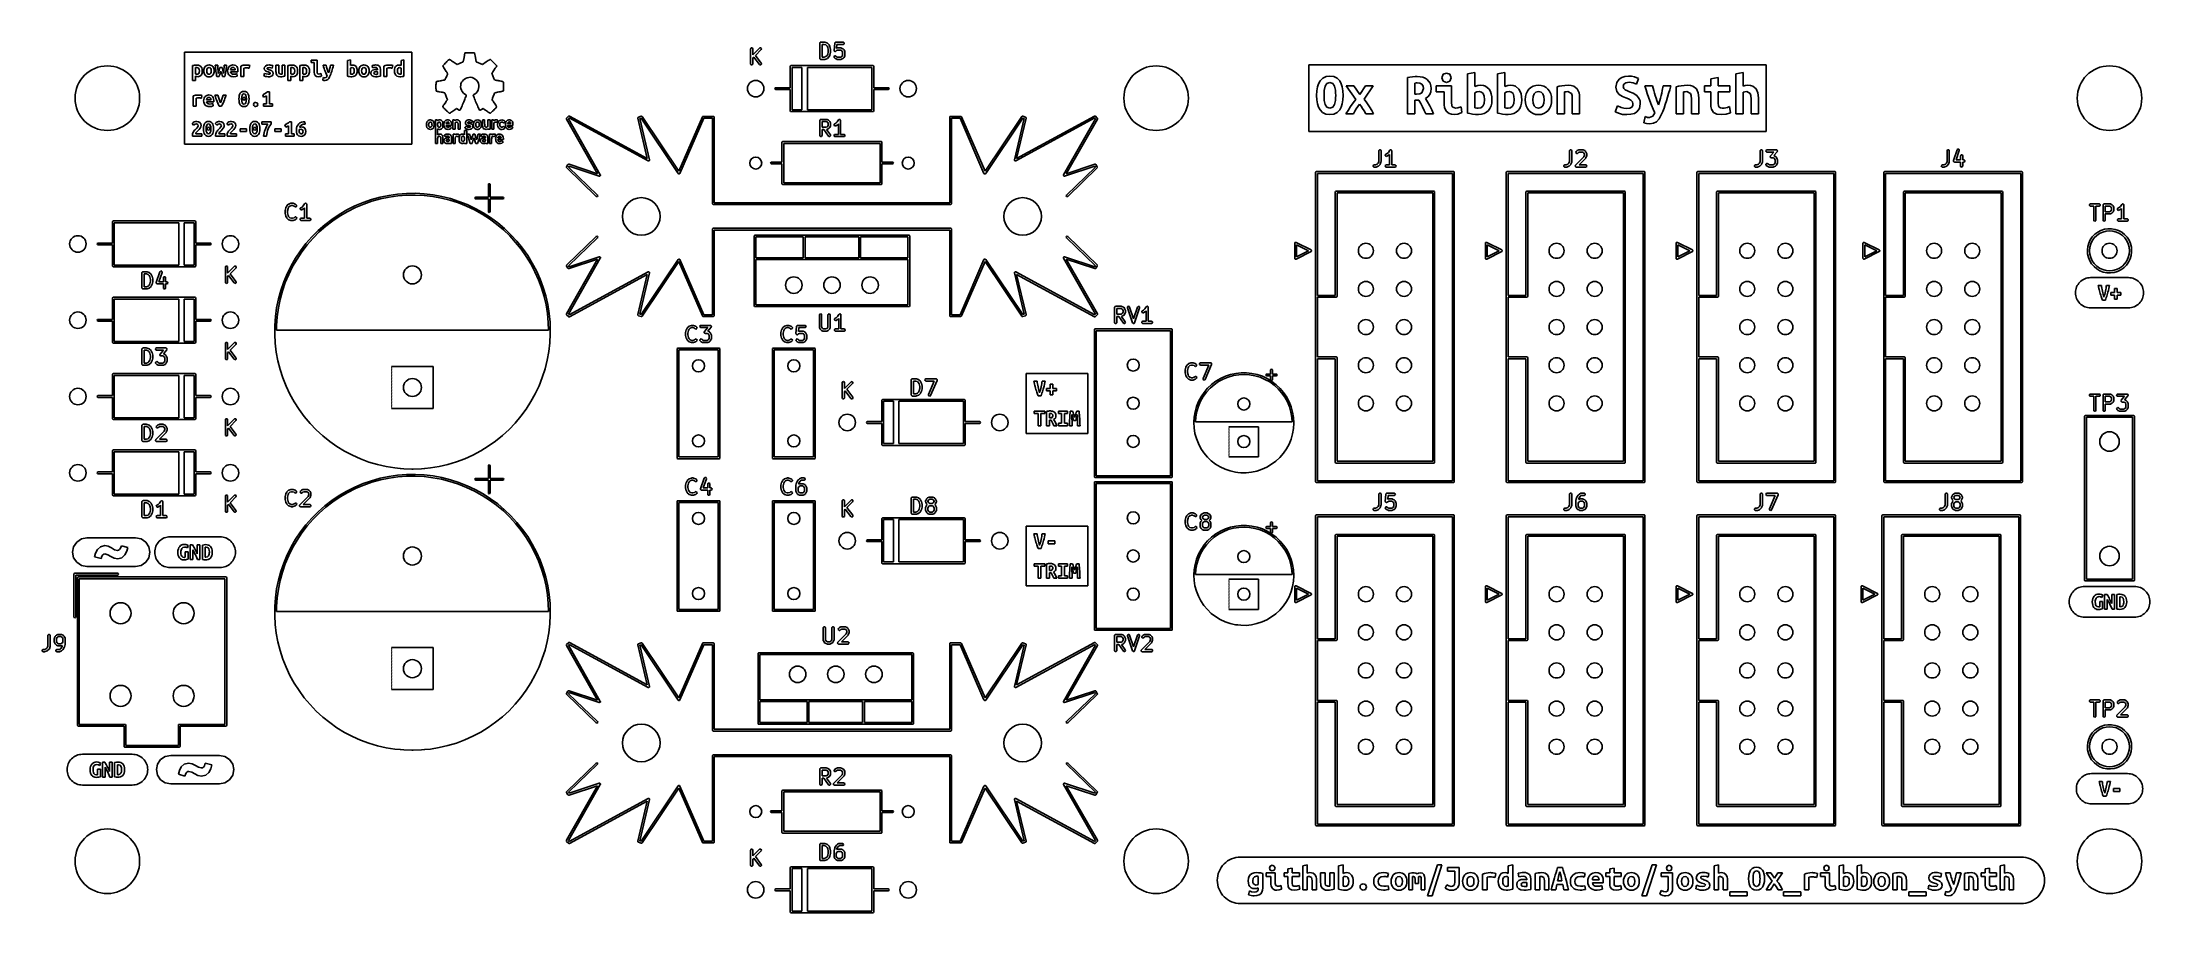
# Model space of a CAD drawing. Extents: x 80 to 221, y -131 to -73.
import ezdxf

# ---------------------------------------------------------------- set-up
doc = ezdxf.new("R2010")
doc.units = 0
doc.layers.add('BLACK', color=7, linetype='CONTINUOUS')

msp = doc.modelspace()

# ---------------------------------------------------------------- linework, layer by layer
at = {"layer": 'BLACK', "linetype": 'CONTINUOUS'}
for p, q in [((132.283, -72.8014), (132.285, -72.7916)), ((132.283, -73.8014), (132.283, -72.8014)), ((132.284, -72.7884), (132.286, -72.7855)), ((132.285, -72.7916), (132.284, -72.7884)), ((132.286, -72.7855), (132.287, -72.7757)), ((132.287, -72.7757), (132.3, -72.7608)), ((132.3, -72.7608), (132.31, -72.7439)), ((132.31, -72.7439), (132.316, -72.7416)), ((132.316, -72.7416), (132.32, -72.7364)), ((132.32, -72.7364), (132.34, -72.733)), ((132.34, -72.733), (132.358, -72.7264)), ((132.358, -72.7264), (132.596, -72.7264)), ((132.433, -72.8764), (132.433, -73.7264)), ((132.584, -72.8764), (132.433, -72.8764)), ((132.698, -72.9146), (132.584, -72.8764)), ((132.596, -72.7264), (132.618, -72.7303)), ((132.618, -72.7303), (132.62, -72.7302)), ((132.62, -72.7302), (132.763, -72.7778)), ((132.772, -72.9887), (132.698, -72.9146)), ((132.763, -72.7778), (132.785, -72.7903)), ((132.811, -73.0657), (132.772, -72.9887)), ((132.785, -72.7903), (132.788, -72.7941)), ((132.788, -72.7941), (132.792, -72.796)), ((132.792, -72.796), (132.887, -72.8912)), ((132.887, -72.8912), (132.9, -72.9096)), ((132.9, -72.9096), (132.901, -72.9107)), ((132.901, -72.9107), (132.949, -73.0059)), ((133.236, -73.2701), (133.283, -72.7939)), ((133.283, -72.7939), (133.284, -72.7901)), ((133.284, -72.7884), (133.286, -72.7857)), ((133.284, -72.7901), (133.284, -72.7884)), ((133.286, -72.7857), (133.29, -72.7688)), ((133.29, -72.7688), (133.302, -72.7577)), ((133.302, -72.7577), (133.31, -72.7439)), ((133.31, -72.7439), (133.32, -72.7403)), ((133.32, -72.7403), (133.327, -72.733)), ((133.327, -72.733), (133.343, -72.7318)), ((133.343, -72.7318), (133.358, -72.7264)), ((133.358, -72.7264), (133.834, -72.7264)), ((133.426, -72.8764), (133.401, -73.1246)), ((133.834, -72.8764), (133.426, -72.8764)), ((133.834, -72.7264), (133.86, -72.7309)), ((133.882, -72.8588), (133.834, -72.8764)), ((133.86, -72.7309), (133.899, -72.7639)), ((133.908, -72.8144), (133.882, -72.8588)), ((133.899, -72.7639), (133.908, -72.8144)), ((89.9683, -73.3961), (105.104, -73.3961)), ((89.9683, -79.5119), (89.9683, -73.3961)), ((90.5748, -74.2723), (90.5147, -74.2882)), ((90.5147, -74.2882), (90.5147, -75.2724)), ((90.6472, -74.2596), (90.5748, -74.2723)), ((90.7252, -74.2512), (90.6472, -74.2596)), ((90.802, -74.2485), (90.7252, -74.2512)), ((90.9084, -74.2601), (90.802, -74.2485)), ((90.9968, -74.295), (90.9084, -74.2601)), ((91.0671, -74.3532), (90.9968, -74.295)), ((91.1183, -74.4314), (91.0671, -74.3532)), ((91.3537, -74.3525), (91.312, -74.4092)), ((91.4051, -74.3068), (91.3537, -74.3525)), ((91.4656, -74.2731), (91.4051, -74.3068)), ((91.5335, -74.2522), (91.4656, -74.2731)), ((91.6069, -74.2453), (91.5335, -74.2522)), ((91.6813, -74.2522), (91.6069, -74.2453)), ((91.749, -74.2731), (91.6813, -74.2522)), ((91.8089, -74.3068), (91.749, -74.2731)), ((91.8601, -74.3525), (91.8089, -74.3068)), ((91.9016, -74.4092), (91.8601, -74.3525)), ((92.1863, -74.2643), (92.0196, -74.2643)), ((92.0196, -74.2643), (92.0296, -74.3711)), ((92.0296, -74.3711), (92.0403, -74.4755)), ((92.1906, -74.3557), (92.1863, -74.2643)), ((92.1951, -74.4457), (92.1906, -74.3557)), ((92.6088, -74.3344), (92.6062, -74.4017)), ((92.6118, -74.2643), (92.6088, -74.3344)), ((92.7785, -74.2643), (92.6118, -74.2643)), ((92.7576, -74.4755), (92.7689, -74.3715)), ((92.7689, -74.3715), (92.7785, -74.2643)), ((92.9547, -74.3461), (92.9102, -74.4023)), ((93.0075, -74.3022), (92.9547, -74.3461)), ((93.0674, -74.2707), (93.0075, -74.3022)), ((93.1317, -74.2516), (93.0674, -74.2707)), ((93.1976, -74.2453), (93.1317, -74.2516)), ((93.2988, -74.2561), (93.1976, -74.2453)), ((93.3824, -74.2887), (93.2988, -74.2561)), ((93.4484, -74.3429), (93.3824, -74.2887)), ((93.496, -74.418), (93.4484, -74.3429)), ((93.8097, -74.2878), (93.731, -74.3136)), ((93.731, -74.3136), (93.731, -75.0105)), ((93.8905, -74.2675), (93.8097, -74.2878)), ((93.9792, -74.2544), (93.8905, -74.2675)), ((94.0818, -74.2501), (93.9792, -74.2544)), ((94.127, -74.2516), (94.0818, -74.2501)), ((94.1897, -74.2572), (94.127, -74.2516)), ((94.2572, -74.2667), (94.1897, -74.2572)), ((94.3183, -74.2818), (94.2572, -74.2667)), ((94.2834, -74.4628), (94.3183, -74.2818)), ((95.3002, -74.389), (95.2819, -74.4787)), ((95.3574, -74.3144), (95.3002, -74.389)), ((95.4566, -74.2636), (95.3574, -74.3144)), ((95.5229, -74.2499), (95.4566, -74.2636)), ((95.601, -74.2453), (95.5229, -74.2499)), ((95.6715, -74.2481), (95.601, -74.2453)), ((95.7368, -74.2564), (95.6715, -74.2481)), ((95.8455, -74.2882), (95.7368, -74.2564)), ((95.8153, -74.4533), (95.8455, -74.2882)), ((96.2599, -74.2643), (96.0646, -74.2643)), ((96.0646, -74.2643), (96.0646, -74.6803)), ((96.2599, -74.6549), (96.2599, -74.2643)), ((96.6662, -74.2643), (96.4694, -74.2643)), ((96.4694, -74.2643), (96.4694, -74.8501)), ((96.6662, -74.9851), (96.6662, -74.2643)), ((96.9248, -74.2723), (96.8647, -74.2882)), ((96.8647, -74.2882), (96.8647, -75.2724)), ((96.9972, -74.2596), (96.9248, -74.2723)), ((97.0752, -74.2512), (96.9972, -74.2596)), ((97.152, -74.2485), (97.0752, -74.2512)), ((97.2584, -74.2601), (97.152, -74.2485)), ((97.3468, -74.295), (97.2584, -74.2601)), ((97.4171, -74.3532), (97.3468, -74.295)), ((97.4683, -74.4314), (97.4171, -74.3532)), ((97.7186, -74.2723), (97.6584, -74.2882)), ((97.6584, -74.2882), (97.6584, -75.2724)), ((97.791, -74.2596), (97.7186, -74.2723)), ((97.869, -74.2512), (97.791, -74.2596)), ((97.9458, -74.2485), (97.869, -74.2512)), ((98.0521, -74.2601), (97.9458, -74.2485)), ((98.1405, -74.295), (98.0521, -74.2601)), ((98.2109, -74.3532), (98.1405, -74.295)), ((98.262, -74.4314), (98.2109, -74.3532)), ((98.811, -73.9183), (98.4093, -73.9183)), ((98.4093, -73.9183), (98.4093, -74.0802)), ((98.4093, -74.0802), (98.6157, -74.0802)), ((98.6157, -74.0802), (98.6157, -74.7136)), ((98.811, -74.7279), (98.811, -73.9183)), ((99.4079, -74.2643), (99.2047, -74.2643)), ((99.2047, -74.2643), (99.234, -74.3708)), ((99.234, -74.3708), (99.265, -74.4725)), ((99.4404, -74.3898), (99.4079, -74.2643)), ((99.4593, -74.4564), (99.4404, -74.3898)), ((99.6674, -74.3913), (99.6521, -74.4578)), ((99.6952, -74.2643), (99.6674, -74.3913)), ((99.8952, -74.2643), (99.6952, -74.2643)), ((99.8373, -74.4699), (99.8657, -74.3681)), ((99.8657, -74.3681), (99.8952, -74.2643)), ((101.027, -73.9087), (100.832, -73.9421)), ((100.832, -73.9421), (100.832, -74.9882)), ((101.027, -74.2818), (101.027, -73.9087)), ((101.106, -74.2556), (101.027, -74.2818)), ((101.183, -74.2485), (101.106, -74.2556)), ((101.251, -74.2554), (101.183, -74.2485)), ((101.311, -74.2763), (101.251, -74.2554)), ((101.404, -74.3556), (101.311, -74.2763)), ((101.437, -74.4122), (101.404, -74.3556)), ((101.672, -74.3525), (101.631, -74.4092)), ((101.724, -74.3068), (101.672, -74.3525)), ((101.784, -74.2731), (101.724, -74.3068)), ((101.852, -74.2522), (101.784, -74.2731)), ((101.926, -74.2453), (101.852, -74.2522)), ((102, -74.2522), (101.926, -74.2453)), ((102.068, -74.2731), (102, -74.2522)), ((102.128, -74.3068), (102.068, -74.2731)), ((102.179, -74.3525), (102.128, -74.3068)), ((102.22, -74.4092), (102.179, -74.3525)), ((102.564, -74.2556), (102.461, -74.2786)), ((102.461, -74.2786), (102.488, -74.4358)), ((102.632, -74.2479), (102.564, -74.2556)), ((102.702, -74.2453), (102.632, -74.2479)), ((102.786, -74.2507), (102.702, -74.2453)), ((102.855, -74.2667), (102.786, -74.2507)), ((102.953, -74.3271), (102.855, -74.2667)), ((103.005, -74.4223), (102.953, -74.3271)), ((103.335, -74.2878), (103.256, -74.3136)), ((103.256, -74.3136), (103.256, -75.0105)), ((103.416, -74.2675), (103.335, -74.2878)), ((103.504, -74.2544), (103.416, -74.2675)), ((103.607, -74.2501), (103.504, -74.2544)), ((103.652, -74.2516), (103.607, -74.2501)), ((103.715, -74.2572), (103.652, -74.2516)), ((103.782, -74.2667), (103.715, -74.2572)), ((103.843, -74.2818), (103.782, -74.2667)), ((103.808, -74.4628), (103.843, -74.2818)), ((104.028, -74.354), (103.986, -74.433)), ((104.087, -74.2954), (104.028, -74.354)), ((104.161, -74.2602), (104.087, -74.2954)), ((104.251, -74.2485), (104.161, -74.2602)), ((104.329, -74.2572), (104.251, -74.2485)), ((104.396, -74.2818), (104.329, -74.2572)), ((104.591, -73.9087), (104.396, -73.9421)), ((104.396, -73.9421), (104.396, -74.2818)), ((104.591, -74.9882), (104.591, -73.9087)), ((105.104, -73.3961), (105.104, -79.5119)), ((107.176, -74.3112), (107.185, -74.2985)), ((107.176, -74.3116), (107.176, -74.3112)), ((107.176, -74.3119), (107.176, -74.3116)), ((107.176, -74.3135), (107.176, -74.3119)), ((107.176, -74.315), (107.176, -74.3135)), ((107.176, -74.3153), (107.176, -74.315)), ((107.176, -74.3157), (107.176, -74.3153)), ((107.178, -74.3212), (107.176, -74.3157)), ((107.178, -74.3215), (107.178, -74.3212)), ((107.178, -74.3219), (107.178, -74.3215)), ((107.192, -74.3464), (107.178, -74.3219)), ((107.185, -74.298), (107.209, -74.2708)), ((107.185, -74.2983), (107.185, -74.298)), ((107.185, -74.2985), (107.185, -74.2983)), ((107.192, -74.3466), (107.192, -74.3464)), ((107.192, -74.3464), (107.192, -74.3464)), ((107.217, -74.3868), (107.192, -74.3466)), ((107.209, -74.2707), (107.244, -74.232)), ((107.209, -74.2708), (107.209, -74.2707)), ((107.209, -74.2708), (107.209, -74.2708)), ((107.217, -74.3869), (107.217, -74.3868)), ((107.217, -74.3868), (107.217, -74.3868)), ((107.251, -74.4397), (107.217, -74.3869)), ((107.244, -74.232), (107.289, -74.185)), ((107.244, -74.232), (107.244, -74.232)), ((107.244, -74.232), (107.244, -74.232)), ((107.289, -74.1849), (107.34, -74.1326)), ((107.289, -74.185), (107.289, -74.1849)), ((107.289, -74.185), (107.289, -74.185)), ((107.34, -74.1326), (107.393, -74.078)), ((107.34, -74.1326), (107.34, -74.1326)), ((107.34, -74.1326), (107.34, -74.1326)), ((107.393, -74.078), (107.447, -74.0241)), ((107.393, -74.078), (107.393, -74.078)), ((107.393, -74.078), (107.393, -74.078)), ((107.447, -74.0241), (107.497, -73.9741)), ((107.447, -74.0241), (107.447, -74.0241)), ((107.447, -74.0241), (107.447, -74.0241)), ((107.497, -73.9741), (107.542, -73.931)), ((107.497, -73.9741), (107.497, -73.9741)), ((107.497, -73.9741), (107.497, -73.9741)), ((107.542, -73.9309), (107.577, -73.8977)), ((107.542, -73.931), (107.542, -73.9309)), ((107.542, -73.9309), (107.542, -73.9309)), ((107.577, -73.8976), (107.601, -73.8773)), ((107.577, -73.8977), (107.577, -73.8976)), ((107.577, -73.8977), (107.577, -73.8977)), ((107.601, -73.8768), (107.609, -73.872)), ((107.601, -73.8772), (107.601, -73.8768)), ((107.601, -73.8773), (107.601, -73.8772)), ((107.609, -73.872), (107.61, -73.8719)), ((107.61, -73.8719), (107.61, -73.8715)), ((107.61, -73.8715), (107.612, -73.8716)), ((107.612, -73.8716), (107.613, -73.8714)), ((107.613, -73.8714), (107.614, -73.8718)), ((107.614, -73.8718), (107.614, -73.8719)), ((107.614, -73.8719), (107.627, -73.8787)), ((107.627, -73.8787), (107.627, -73.8788)), ((107.627, -73.8788), (107.627, -73.8788)), ((107.627, -73.8788), (107.658, -73.8979)), ((107.658, -73.8979), (107.658, -73.8979)), ((107.658, -73.8979), (107.658, -73.8979)), ((107.658, -73.8979), (107.703, -73.9274)), ((107.703, -73.9274), (107.703, -73.9274)), ((107.703, -73.9274), (107.703, -73.9274)), ((107.703, -73.9274), (107.761, -73.9652)), ((107.761, -73.9652), (107.761, -73.9652)), ((107.761, -73.9652), (107.761, -73.9652)), ((107.761, -73.9652), (107.827, -74.0095)), ((107.827, -74.0095), (107.827, -74.0095)), ((107.827, -74.0095), (107.827, -74.0095)), ((107.827, -74.0095), (107.876, -74.0433)), ((107.876, -74.0433), (107.876, -74.0433)), ((107.876, -74.0433), (107.876, -74.0433)), ((107.876, -74.0433), (108.126, -74.2129)), ((108.126, -74.2129), (108.333, -74.1274)), ((108.333, -74.1274), (108.54, -74.042)), ((108.54, -74.042), (108.597, -73.7431)), ((108.597, -73.7431), (108.654, -73.4415)), ((108.654, -73.4403), (108.655, -73.4389)), ((108.654, -73.4415), (108.654, -73.4403)), ((108.655, -73.4387), (108.656, -73.4383)), ((108.655, -73.4389), (108.655, -73.4387)), ((108.656, -73.4383), (108.657, -73.438)), ((108.657, -73.438), (108.658, -73.4375)), ((108.658, -73.4375), (109.286, -73.4375)), ((109.286, -73.4375), (109.287, -73.438)), ((109.287, -73.438), (109.289, -73.4383)), ((109.289, -73.4383), (109.289, -73.4387)), ((109.289, -73.4387), (109.29, -73.4389)), ((109.29, -73.4389), (109.29, -73.4403)), ((109.29, -73.4403), (109.291, -73.4415)), ((109.291, -73.4415), (109.348, -73.7431)), ((109.348, -73.7431), (109.404, -74.042)), ((109.404, -74.042), (109.819, -74.2129)), ((109.819, -74.2129), (110.068, -74.0433)), ((110.068, -74.0433), (110.139, -73.9956)), ((110.068, -74.0433), (110.068, -74.0433)), ((110.068, -74.0433), (110.068, -74.0433)), ((110.139, -73.9956), (110.202, -73.9531)), ((110.139, -73.9956), (110.139, -73.9956)), ((110.139, -73.9956), (110.139, -73.9956)), ((110.202, -73.953), (110.256, -73.9175)), ((110.202, -73.9531), (110.202, -73.953)), ((110.202, -73.953), (110.202, -73.953)), ((110.256, -73.9175), (110.298, -73.891)), ((110.256, -73.9175), (110.256, -73.9175)), ((110.256, -73.9175), (110.256, -73.9175)), ((110.298, -73.8909), (110.323, -73.8754)), ((110.298, -73.891), (110.298, -73.8909)), ((110.298, -73.891), (110.298, -73.891)), ((110.323, -73.8754), (110.324, -73.8753)), ((110.324, -73.8751), (110.331, -73.8718)), ((110.324, -73.8753), (110.324, -73.8751)), ((110.331, -73.8717), (110.332, -73.8714)), ((110.331, -73.8718), (110.331, -73.8717)), ((110.332, -73.8714), (110.333, -73.8716)), ((110.333, -73.8716), (110.335, -73.8716)), ((110.335, -73.8716), (110.335, -73.872)), ((110.335, -73.872), (110.336, -73.8722)), ((110.336, -73.8722), (110.348, -73.8808)), ((110.348, -73.8808), (110.348, -73.8811)), ((110.348, -73.8811), (110.349, -73.8812)), ((110.349, -73.8812), (110.376, -73.9051)), ((110.376, -73.9051), (110.376, -73.9051)), ((110.376, -73.9051), (110.376, -73.9052)), ((110.376, -73.9052), (110.414, -73.9412)), ((110.414, -73.9412), (110.414, -73.9413)), ((110.414, -73.9413), (110.414, -73.9413)), ((110.414, -73.9413), (110.46, -73.9865)), ((110.46, -73.9865), (110.46, -73.9865)), ((110.46, -73.9865), (110.46, -73.9865)), ((110.46, -73.9865), (110.512, -74.0378)), ((110.512, -74.0378), (110.512, -74.0378)), ((110.512, -74.0378), (110.512, -74.0378)), ((110.512, -74.0378), (110.565, -74.0922)), ((110.565, -74.0922), (110.565, -74.0922)), ((110.565, -74.0922), (110.565, -74.0922)), ((110.565, -74.0922), (110.619, -74.1465)), ((110.619, -74.1465), (110.619, -74.1466)), ((110.619, -74.1466), (110.619, -74.1466)), ((110.619, -74.1466), (110.668, -74.1978)), ((110.668, -74.1978), (110.668, -74.1979)), ((110.668, -74.1979), (110.668, -74.1979)), ((110.668, -74.1979), (110.71, -74.243)), ((110.71, -74.243), (110.71, -74.2431)), ((110.71, -74.2431), (110.71, -74.2431)), ((110.71, -74.2431), (110.743, -74.2791)), ((110.742, -74.3637), (110.713, -74.4102)), ((110.762, -74.3314), (110.742, -74.3636)), ((110.742, -74.3636), (110.742, -74.3636)), ((110.742, -74.3636), (110.742, -74.3637)), ((110.743, -74.2791), (110.743, -74.2792)), ((110.743, -74.2792), (110.743, -74.2792)), ((110.743, -74.2792), (110.763, -74.303)), ((110.769, -74.3163), (110.762, -74.331)), ((110.762, -74.331), (110.762, -74.3312)), ((110.762, -74.3312), (110.762, -74.3314)), ((110.763, -74.303), (110.763, -74.3034)), ((110.763, -74.3034), (110.764, -74.3037)), ((110.764, -74.3037), (110.768, -74.3116)), ((110.768, -74.3116), (110.768, -74.3121)), ((110.768, -74.3121), (110.769, -74.3125)), ((110.769, -74.3125), (110.769, -74.314)), ((110.769, -74.314), (110.769, -74.3154)), ((110.769, -74.3154), (110.769, -74.3158)), ((110.769, -74.3158), (110.769, -74.3163)), ((127.679, -73.1714), (127.684, -73.1457)), ((127.679, -74.1714), (127.679, -73.1714)), ((127.697, -74.2196), (127.679, -74.1714)), ((127.684, -73.1457), (127.717, -73.1064)), ((127.741, -74.2452), (127.697, -74.2196)), ((127.717, -73.1064), (127.767, -73.0975)), ((127.792, -74.2363), (127.741, -74.2452)), ((127.767, -73.0975), (127.812, -73.1232)), ((127.825, -74.197), (127.792, -74.2363)), ((127.812, -73.1232), (127.829, -73.1714)), ((127.829, -74.1714), (127.825, -74.197)), ((127.829, -73.5617), (128.272, -73.1183)), ((127.829, -73.1714), (127.829, -73.5617)), ((127.889, -73.7141), (127.829, -73.7739)), ((127.829, -73.7739), (127.829, -74.1714)), ((128.266, -74.2164), (127.889, -73.7141)), ((128.379, -73.2244), (127.996, -73.607)), ((127.996, -73.607), (128.386, -74.1264)), ((128.308, -74.2444), (128.266, -74.2164)), ((128.272, -73.1183), (128.294, -73.1034)), ((128.294, -73.1034), (128.345, -73.0989)), ((128.359, -74.2383), (128.308, -74.2444)), ((128.345, -73.0989), (128.387, -73.1284)), ((128.394, -74.2008), (128.359, -74.2383)), ((128.4, -73.1779), (128.379, -73.2244)), ((128.386, -74.1264), (128.397, -74.1496)), ((128.387, -73.1284), (128.4, -73.1779)), ((128.397, -74.1496), (128.394, -74.2008)), ((130.316, -74.349), (130.334, -74.3066)), ((130.316, -75.759), (130.316, -74.349)), ((130.334, -74.3066), (130.376, -74.289)), ((130.376, -74.289), (135.816, -74.289)), ((132.29, -73.8197), (132.283, -73.8014)), ((132.293, -73.8389), (132.29, -73.8197)), ((132.298, -73.8432), (132.293, -73.8389)), ((132.3, -73.8496), (132.298, -73.8432)), ((132.317, -73.8593), (132.3, -73.8496)), ((132.332, -73.8719), (132.317, -73.8593)), ((132.342, -73.8736), (132.332, -73.8719)), ((132.345, -73.8752), (132.342, -73.8736)), ((132.348, -73.8747), (132.345, -73.8752)), ((132.358, -73.8764), (132.348, -73.8747)), ((132.596, -73.8764), (132.358, -73.8764)), ((132.433, -73.7264), (132.584, -73.7264)), ((132.584, -73.7264), (132.698, -73.6882)), ((132.598, -73.8758), (132.596, -73.8764)), ((132.62, -73.8725), (132.598, -73.8758)), ((132.763, -73.8249), (132.62, -73.8725)), ((132.698, -73.6882), (132.772, -73.6141)), ((132.766, -73.8221), (132.763, -73.8249)), ((132.771, -73.8217), (132.766, -73.8221)), ((132.792, -73.8068), (132.771, -73.8217)), ((132.772, -73.6141), (132.811, -73.5371)), ((132.887, -73.7116), (132.792, -73.8068)), ((132.854, -73.2392), (132.811, -73.0657)), ((132.811, -73.5371), (132.854, -73.3636)), ((132.854, -73.3636), (132.854, -73.2392)), ((132.888, -73.7101), (132.887, -73.7116)), ((132.901, -73.6921), (132.888, -73.7101)), ((132.949, -73.5968), (132.901, -73.6921)), ((132.949, -73.0059), (132.952, -73.0183)), ((132.954, -73.5815), (132.949, -73.5933)), ((132.949, -73.5933), (132.949, -73.5968)), ((132.952, -73.0183), (132.954, -73.0213)), ((132.954, -73.0213), (133.002, -73.2118)), ((133.002, -73.391), (132.954, -73.5815)), ((133.002, -73.2118), (133.003, -73.2267)), ((133.004, -73.3728), (133.002, -73.3876)), ((133.002, -73.3876), (133.002, -73.391)), ((133.003, -73.2267), (133.004, -73.23)), ((133.004, -73.23), (133.004, -73.3728)), ((133.236, -73.2706), (133.236, -73.2701)), ((133.236, -73.271), (133.236, -73.2706)), ((133.242, -73.2954), (133.236, -73.271)), ((133.238, -73.6867), (133.267, -73.6447)), ((133.242, -73.7378), (133.238, -73.6867)), ((133.248, -73.3198), (133.242, -73.2954)), ((133.257, -73.7592), (133.242, -73.7378)), ((133.249, -73.3201), (133.248, -73.3198)), ((133.249, -73.3206), (133.249, -73.3201)), ((133.269, -73.335), (133.249, -73.3206)), ((133.305, -73.8068), (133.257, -73.7592)), ((133.267, -73.6447), (133.317, -73.6314)), ((133.29, -73.3498), (133.269, -73.335)), ((133.291, -73.35), (133.29, -73.3497)), ((133.29, -73.3497), (133.29, -73.3498)), ((133.316, -73.3478), (133.291, -73.35)), ((133.306, -73.8075), (133.305, -73.8068)), ((133.324, -73.8208), (133.306, -73.8075)), ((133.341, -73.3459), (133.316, -73.3478)), ((133.317, -73.6314), (133.363, -73.6531)), ((133.42, -73.8685), (133.324, -73.8208)), ((133.342, -73.3455), (133.341, -73.3456)), ((133.341, -73.3456), (133.341, -73.3459)), ((133.363, -73.3306), (133.342, -73.3455)), ((133.402, -73.2916), (133.363, -73.3306)), ((133.363, -73.6531), (133.402, -73.6921)), ((133.401, -73.1246), (133.42, -73.1153)), ((133.471, -73.2573), (133.402, -73.2916)), ((133.402, -73.6921), (133.471, -73.7264)), ((133.42, -73.1153), (133.445, -73.1078)), ((133.424, -73.869), (133.42, -73.8685)), ((133.427, -73.8719), (133.424, -73.869)), ((133.453, -73.8764), (133.427, -73.8719)), ((133.445, -73.1078), (133.449, -73.1089)), ((133.449, -73.1089), (133.453, -73.1073)), ((133.453, -73.1073), (133.691, -73.1073)), ((133.691, -73.8764), (133.453, -73.8764)), ((133.674, -73.2573), (133.471, -73.2573)), ((133.471, -73.7264), (133.674, -73.7264)), ((133.742, -73.2916), (133.674, -73.2573)), ((133.674, -73.7264), (133.742, -73.6921)), ((133.691, -73.1073), (133.717, -73.1119)), ((133.695, -73.8748), (133.691, -73.8764)), ((133.7, -73.8759), (133.695, -73.8748)), ((133.725, -73.8685), (133.7, -73.8759)), ((133.717, -73.1119), (133.72, -73.1147)), ((133.72, -73.1147), (133.725, -73.1153)), ((133.725, -73.1153), (133.82, -73.1629)), ((133.82, -73.8208), (133.725, -73.8685)), ((133.772, -73.322), (133.742, -73.2916)), ((133.742, -73.6921), (133.772, -73.6617)), ((133.807, -73.3905), (133.772, -73.322)), ((133.772, -73.6617), (133.807, -73.5932)), ((133.807, -73.5932), (133.807, -73.3905)), ((133.82, -73.1629), (133.838, -73.1762)), ((133.821, -73.8197), (133.82, -73.8208)), ((133.84, -73.8068), (133.821, -73.8197)), ((133.838, -73.1762), (133.84, -73.1769)), ((133.84, -73.1769), (133.887, -73.2245)), ((133.887, -73.7592), (133.84, -73.8068)), ((133.887, -73.2245), (133.9, -73.2429)), ((133.888, -73.7577), (133.887, -73.7592)), ((133.901, -73.7397), (133.888, -73.7577)), ((133.9, -73.2429), (133.901, -73.244)), ((133.901, -73.244), (133.949, -73.3393)), ((133.949, -73.6444), (133.901, -73.7397)), ((133.949, -73.3393), (133.956, -73.3642)), ((133.952, -73.6366), (133.949, -73.64)), ((133.949, -73.64), (133.949, -73.6444)), ((133.957, -73.6109), (133.952, -73.6366)), ((133.956, -73.3642), (133.955, -73.3686)), ((133.955, -73.3686), (133.957, -73.3728)), ((133.957, -73.3728), (133.957, -73.6109)), ((135.816, -74.289), (135.858, -74.3066)), ((135.858, -74.3066), (135.876, -74.349)), ((135.876, -74.349), (135.876, -75.759)), ((164.861, -74.2308), (195.311, -74.2308)), ((164.861, -78.6772), (164.861, -74.2308)), ((195.311, -74.2308), (195.311, -78.6772)), ((90.5147, -75.2724), (90.7099, -75.2724)), ((90.7099, -74.4215), (90.7528, -74.4175)), ((90.7099, -74.8311), (90.7099, -74.4215)), ((90.7608, -74.8517), (90.7099, -74.8311)), ((90.7099, -75.2724), (90.7099, -74.9914)), ((90.7099, -74.9914), (90.7881, -75.0188)), ((90.7528, -74.4175), (90.8004, -74.4152)), ((90.8242, -74.8597), (90.7608, -74.8517)), ((90.7881, -75.0188), (90.8639, -75.0279)), ((90.8004, -74.4152), (90.8711, -74.4312)), ((90.885, -74.8456), (90.8242, -74.8597)), ((90.8639, -75.0279), (90.9326, -75.0208)), ((90.8711, -74.4312), (90.9211, -74.4795)), ((90.9274, -74.8033), (90.885, -74.8456)), ((90.9211, -74.4795), (90.9509, -74.5527)), ((90.9524, -74.7352), (90.9274, -74.8033)), ((90.9326, -75.0208), (90.9925, -74.9994)), ((90.9509, -74.5527), (90.9608, -74.6438)), ((90.9608, -74.6438), (90.9524, -74.7352)), ((90.9925, -74.9994), (91.0846, -74.9192)), ((91.0846, -74.9192), (91.1167, -74.8624)), ((91.1167, -74.8624), (91.1402, -74.7954)), ((91.149, -74.5261), (91.1183, -74.4314)), ((91.1402, -74.7954), (91.1544, -74.7198)), ((91.1592, -74.6374), (91.149, -74.5261)), ((91.1544, -74.7198), (91.1592, -74.6374)), ((91.261, -74.5523), (91.2545, -74.6358)), ((91.2545, -74.6358), (91.2608, -74.7206)), ((91.2608, -74.7206), (91.2799, -74.797)), ((91.2807, -74.4763), (91.261, -74.5523)), ((91.2799, -74.797), (91.3106, -74.8642)), ((91.312, -74.4092), (91.2807, -74.4763)), ((91.3106, -74.8642), (91.3521, -74.9216)), ((91.3521, -74.9216), (91.4033, -74.968)), ((91.4033, -74.968), (91.4632, -75.0025)), ((91.4529, -74.6374), (91.4626, -74.5471)), ((91.4618, -74.7279), (91.4529, -74.6374)), ((91.4886, -74.7993), (91.4618, -74.7279)), ((91.4626, -74.5471), (91.4918, -74.4763)), ((91.4632, -75.0025), (91.5313, -75.024)), ((91.5353, -74.8458), (91.4886, -74.7993)), ((91.4918, -74.4763), (91.54, -74.4304)), ((91.5313, -75.024), (91.6069, -75.0311)), ((91.6037, -74.8612), (91.5353, -74.8458)), ((91.54, -74.4304), (91.6069, -74.4152)), ((91.6706, -74.8458), (91.6037, -74.8612)), ((91.6069, -74.4152), (91.6753, -74.4304)), ((91.6069, -75.0311), (91.6825, -75.024)), ((91.7188, -74.7993), (91.6706, -74.8458)), ((91.6753, -74.4304), (91.722, -74.4763)), ((91.6825, -75.024), (91.7506, -75.0025)), ((91.748, -74.7279), (91.7188, -74.7993)), ((91.722, -74.4763), (91.7488, -74.5471)), ((91.7577, -74.6374), (91.748, -74.7279)), ((91.7488, -74.5471), (91.7577, -74.6374)), ((91.7506, -75.0025), (91.8103, -74.968)), ((91.8103, -74.968), (91.8609, -74.9216)), ((91.8609, -74.9216), (91.9018, -74.8642)), ((91.9323, -74.4763), (91.9016, -74.4092)), ((91.9018, -74.8642), (91.9323, -74.797)), ((91.9514, -74.5523), (91.9323, -74.4763)), ((91.9323, -74.797), (91.9514, -74.7206)), ((91.9577, -74.6358), (91.9514, -74.5523)), ((91.9514, -74.7206), (91.9577, -74.6358)), ((92.0403, -74.4755), (92.0522, -74.5769)), ((92.0522, -74.5769), (92.0657, -74.6747)), ((92.0657, -74.6747), (92.0806, -74.768)), ((92.0806, -74.768), (92.0966, -74.8557)), ((92.0966, -74.8557), (92.1139, -74.9368)), ((92.1139, -74.9368), (92.1324, -75.0105)), ((92.1324, -75.0105), (92.28, -75.0105)), ((92.1998, -74.5342), (92.1951, -74.4457)), ((92.2059, -74.6229), (92.1998, -74.5342)), ((92.2146, -74.7134), (92.2059, -74.6229)), ((92.226, -74.8057), (92.2146, -74.7134)), ((92.2617, -74.6938), (92.226, -74.8057)), ((92.2887, -74.5953), (92.2617, -74.6938)), ((92.28, -75.0105), (92.3149, -74.9184)), ((92.3109, -74.5049), (92.2887, -74.5953)), ((92.3324, -74.4152), (92.3109, -74.5049)), ((92.3149, -74.9184), (92.3427, -74.8374)), ((92.4737, -74.4152), (92.3324, -74.4152)), ((92.3427, -74.8374), (92.3689, -74.7573)), ((92.3689, -74.7573), (92.3975, -74.666)), ((92.3975, -74.666), (92.4252, -74.7589)), ((92.4252, -74.7589), (92.4522, -74.8398)), ((92.4522, -74.8398), (92.4808, -74.92)), ((92.4935, -74.5049), (92.4737, -74.4152)), ((92.4808, -74.92), (92.5134, -75.0105)), ((92.5157, -74.5953), (92.4935, -74.5049)), ((92.5134, -75.0105), (92.661, -75.0105)), ((92.5411, -74.6938), (92.5157, -74.5953)), ((92.5737, -74.8057), (92.5411, -74.6938)), ((92.5824, -74.7342), (92.5737, -74.8057)), ((92.5896, -74.666), (92.5824, -74.7342)), ((92.5953, -74.5995), (92.5896, -74.666)), ((92.5999, -74.5334), (92.5953, -74.5995)), ((92.6062, -74.4017), (92.5999, -74.5334)), ((92.661, -75.0105), (92.6856, -74.9089)), ((92.6856, -74.9089), (92.7086, -74.7967)), ((92.7086, -74.7967), (92.73, -74.6739)), ((92.73, -74.6739), (92.7447, -74.5763)), ((92.7447, -74.5763), (92.7576, -74.4755)), ((92.8527, -74.5513), (92.8451, -74.6438)), ((92.8451, -74.6438), (92.8523, -74.7331)), ((92.8523, -74.7331), (92.8737, -74.8104)), ((92.8753, -74.4707), (92.8527, -74.5513)), ((92.8737, -74.8104), (92.9084, -74.8761)), ((92.9102, -74.4023), (92.8753, -74.4707)), ((92.9084, -74.8761), (92.9555, -74.9303)), ((92.9555, -74.9303), (93.0142, -74.9728)), ((93.0142, -74.9728), (93.0841, -75.0033)), ((93.0467, -74.566), (93.0602, -74.5072)), ((93.3452, -74.566), (93.0467, -74.566)), ((93.0618, -74.7662), (93.0467, -74.7009)), ((93.0467, -74.7009), (93.5309, -74.7009)), ((93.0602, -74.5072), (93.0888, -74.4564)), ((93.1071, -74.816), (93.0618, -74.7662)), ((93.0841, -75.0033), (93.1644, -75.0218)), ((93.0888, -74.4564), (93.1349, -74.4215)), ((93.1761, -74.8476), (93.1071, -74.816)), ((93.1349, -74.4215), (93.2007, -74.4088)), ((93.1644, -75.0218), (93.2547, -75.0279)), ((93.2626, -74.8581), (93.1761, -74.8476)), ((93.2007, -74.4088), (93.2674, -74.4223)), ((93.2547, -75.0279), (93.3833, -75.016)), ((93.3746, -74.8454), (93.2626, -74.8581)), ((93.2674, -74.4223), (93.3119, -74.458)), ((93.3119, -74.458), (93.3373, -74.508)), ((93.3373, -74.508), (93.3452, -74.566)), ((93.4643, -74.82), (93.3746, -74.8454)), ((93.3833, -75.016), (93.4912, -74.9867)), ((93.4912, -74.9867), (93.4643, -74.82)), ((93.5246, -74.513), (93.496, -74.418)), ((93.5341, -74.6279), (93.5246, -74.513)), ((93.5309, -74.7009), (93.5333, -74.6676)), ((93.5333, -74.6676), (93.5341, -74.6279)), ((93.731, -75.0105), (93.9278, -75.0105)), ((93.9278, -74.4564), (94.0088, -74.4414)), ((93.9278, -75.0105), (93.9278, -74.4564)), ((94.0088, -74.4414), (94.0897, -74.4374)), ((94.0897, -74.4374), (94.1326, -74.439)), ((94.1326, -74.439), (94.185, -74.4445)), ((94.185, -74.4445), (94.2382, -74.4533)), ((94.2382, -74.4533), (94.2834, -74.4628)), ((95.2931, -74.8025), (95.2629, -74.966)), ((95.2629, -74.966), (95.3724, -75.0057)), ((95.2819, -74.4787), (95.3058, -74.5763)), ((95.4113, -74.8438), (95.2931, -74.8025)), ((95.3058, -74.5763), (95.3661, -74.6406)), ((95.3661, -74.6406), (95.447, -74.6827)), ((95.3724, -75.0057), (95.4478, -75.0224)), ((95.5391, -74.8628), (95.4113, -74.8438)), ((95.447, -74.6827), (95.5344, -74.712)), ((95.4478, -75.0224), (95.5375, -75.0279)), ((95.4756, -74.466), (95.5018, -74.4271)), ((95.4875, -74.4969), (95.4756, -74.466)), ((95.5193, -74.5215), (95.4875, -74.4969)), ((95.5018, -74.4271), (95.6026, -74.4088)), ((95.5653, -74.543), (95.5193, -74.5215)), ((95.5344, -74.712), (95.5923, -74.7311)), ((95.5375, -75.0279), (95.6252, -75.0236)), ((95.6487, -74.8525), (95.5391, -74.8628)), ((95.6217, -74.5628), (95.5653, -74.543)), ((95.5923, -74.7311), (95.6415, -74.7509)), ((95.6026, -74.4088), (95.7312, -74.4271)), ((95.7106, -74.5945), (95.6217, -74.5628)), ((95.6252, -75.0236), (95.6979, -75.0105)), ((95.6415, -74.7509), (95.6749, -74.7755)), ((95.6868, -74.8104), (95.6487, -74.8525)), ((95.6749, -74.7755), (95.6868, -74.8104)), ((95.6979, -75.0105), (95.8034, -74.9628)), ((95.7939, -74.6382), (95.7106, -74.5945)), ((95.7312, -74.4271), (95.8153, -74.4533)), ((95.855, -74.7049), (95.7939, -74.6382)), ((95.8034, -74.9628), (95.8614, -74.8914)), ((95.8788, -74.8041), (95.855, -74.7049)), ((95.8614, -74.8914), (95.8788, -74.8041)), ((96.0646, -74.6803), (96.0678, -74.7533)), ((96.0678, -74.7533), (96.0773, -74.82)), ((96.0773, -74.82), (96.1241, -74.9303)), ((96.1241, -74.9303), (96.217, -75.0025)), ((96.217, -75.0025), (96.2841, -75.0216)), ((96.266, -74.7448), (96.2599, -74.6549)), ((96.2845, -74.8081), (96.266, -74.7448)), ((96.2841, -75.0216), (96.3678, -75.0279)), ((96.3805, -74.8581), (96.2845, -74.8081)), ((96.3678, -75.0279), (96.4549, -75.0244)), ((96.4694, -74.8501), (96.3805, -74.8581)), ((96.4549, -75.0244), (96.5353, -75.0136)), ((96.5353, -75.0136), (96.6065, -74.9994)), ((96.6065, -74.9994), (96.6662, -74.9851)), ((96.8647, -75.2724), (97.06, -75.2724)), ((97.06, -74.4215), (97.1028, -74.4175)), ((97.06, -74.8311), (97.06, -74.4215)), ((97.1107, -74.8517), (97.06, -74.8311)), ((97.06, -75.2724), (97.06, -74.9914)), ((97.06, -74.9914), (97.1381, -75.0188)), ((97.1028, -74.4175), (97.1504, -74.4152)), ((97.1743, -74.8597), (97.1107, -74.8517)), ((97.1381, -75.0188), (97.2139, -75.0279)), ((97.1504, -74.4152), (97.2211, -74.4312)), ((97.235, -74.8456), (97.1743, -74.8597)), ((97.2139, -75.0279), (97.2826, -75.0208)), ((97.2211, -74.4312), (97.2711, -74.4795)), ((97.2774, -74.8033), (97.235, -74.8456)), ((97.2711, -74.4795), (97.3009, -74.5527)), ((97.3024, -74.7352), (97.2774, -74.8033)), ((97.2826, -75.0208), (97.3425, -74.9994)), ((97.3009, -74.5527), (97.3108, -74.6438)), ((97.3108, -74.6438), (97.3024, -74.7352)), ((97.3425, -74.9994), (97.4346, -74.9192)), ((97.4346, -74.9192), (97.4667, -74.8624)), ((97.4667, -74.8624), (97.4902, -74.7954)), ((97.499, -74.5261), (97.4683, -74.4314)), ((97.4902, -74.7954), (97.5044, -74.7198)), ((97.5092, -74.6374), (97.499, -74.5261)), ((97.5044, -74.7198), (97.5092, -74.6374)), ((97.6584, -75.2724), (97.8537, -75.2724)), ((97.8537, -74.4215), (97.8966, -74.4175)), ((97.8537, -74.8311), (97.8537, -74.4215)), ((97.9045, -74.8517), (97.8537, -74.8311)), ((97.8537, -75.2724), (97.8537, -74.9914)), ((97.8537, -74.9914), (97.9319, -75.0188)), ((97.8966, -74.4175), (97.9442, -74.4152)), ((97.968, -74.8597), (97.9045, -74.8517)), ((97.9319, -75.0188), (98.0077, -75.0279)), ((97.9442, -74.4152), (98.0148, -74.4312)), ((98.0287, -74.8456), (97.968, -74.8597)), ((98.0077, -75.0279), (98.0763, -75.0208)), ((98.0148, -74.4312), (98.0648, -74.4795)), ((98.0712, -74.8033), (98.0287, -74.8456)), ((98.0648, -74.4795), (98.0946, -74.5527)), ((98.0962, -74.7352), (98.0712, -74.8033)), ((98.0763, -75.0208), (98.1363, -74.9994)), ((98.0946, -74.5527), (98.1045, -74.6438)), ((98.1045, -74.6438), (98.0962, -74.7352)), ((98.1363, -74.9994), (98.2283, -74.9192)), ((98.2283, -74.9192), (98.2605, -74.8624)), ((98.2605, -74.8624), (98.2839, -74.7954)), ((98.2927, -74.5261), (98.262, -74.4314)), ((98.2839, -74.7954), (98.2982, -74.7198)), ((98.303, -74.6374), (98.2927, -74.5261)), ((98.2982, -74.7198), (98.303, -74.6374)), ((98.6157, -74.7136), (98.6312, -74.8491)), ((98.6312, -74.8491), (98.6776, -74.9478)), ((98.6776, -74.9478), (98.7578, -75.0079)), ((98.7578, -75.0079), (98.8745, -75.0279)), ((98.8411, -74.8311), (98.811, -74.7279)), ((98.9173, -74.8581), (98.8411, -74.8311)), ((98.8745, -75.0279), (98.9626, -75.0216)), ((99.0157, -74.8422), (98.9173, -74.8581)), ((98.9626, -75.0216), (99.0284, -75.0065)), ((99.0681, -74.8216), (99.0157, -74.8422)), ((99.0284, -75.0065), (99.0721, -74.9898)), ((99.0935, -74.9787), (99.0681, -74.8216)), ((99.0721, -74.9898), (99.0935, -74.9787)), ((99.2142, -75.0851), (99.1777, -75.2486)), ((99.1777, -75.2486), (99.2451, -75.2692)), ((99.2705, -75.1049), (99.2142, -75.0851)), ((99.2451, -75.2692), (99.3348, -75.2772)), ((99.265, -74.4725), (99.2975, -74.5696)), ((99.3237, -75.1105), (99.2705, -75.1049)), ((99.2975, -74.5696), (99.3317, -74.662)), ((99.4158, -75.0724), (99.3237, -75.1105)), ((99.3317, -74.662), (99.3782, -74.7776)), ((99.3348, -75.2772), (99.4372, -75.2629)), ((99.3782, -74.7776), (99.4248, -74.8843)), ((99.4714, -74.9819), (99.4158, -75.0724)), ((99.4248, -74.8843), (99.4714, -74.9819)), ((99.4372, -75.2629), (99.5166, -75.2192)), ((99.4793, -74.5231), (99.4593, -74.4564)), ((99.5005, -74.5892), (99.4793, -74.5231)), ((99.523, -74.6541), (99.5005, -74.5892)), ((99.5166, -75.2192), (99.5817, -75.1438)), ((99.5698, -74.7739), (99.523, -74.6541)), ((99.6031, -74.6541), (99.5698, -74.7739)), ((99.5817, -75.1438), (99.6412, -75.0343)), ((99.6202, -74.5894), (99.6031, -74.6541)), ((99.6365, -74.5239), (99.6202, -74.5894)), ((99.6521, -74.4578), (99.6365, -74.5239)), ((99.6412, -75.0343), (99.6795, -74.9458)), ((99.6795, -74.9458), (99.715, -74.8549)), ((99.715, -74.8549), (99.7482, -74.7618)), ((99.7482, -74.7618), (99.7793, -74.6668)), ((99.7793, -74.6668), (99.8089, -74.5695)), ((99.8089, -74.5695), (99.8373, -74.4699)), ((100.832, -74.9882), (100.892, -75.0041)), ((100.892, -75.0041), (100.965, -75.0168)), ((100.965, -75.0168), (101.044, -75.0252)), ((101.027, -74.4469), (101.08, -74.4255)), ((101.027, -74.8517), (101.027, -74.4469)), ((101.074, -74.8581), (101.027, -74.8517)), ((101.044, -75.0252), (101.121, -75.0279)), ((101.116, -74.8597), (101.074, -74.8581)), ((101.08, -74.4255), (101.143, -74.4167)), ((101.184, -74.8468), (101.116, -74.8597)), ((101.121, -75.0279), (101.202, -75.021)), ((101.143, -74.4167), (101.204, -74.4306)), ((101.237, -74.8081), (101.184, -74.8468)), ((101.202, -75.021), (101.273, -75.0002)), ((101.204, -74.4306), (101.247, -74.4723)), ((101.27, -74.7384), (101.237, -74.8081)), ((101.247, -74.4723), (101.273, -74.5402)), ((101.281, -74.6326), (101.27, -74.7384)), ((101.273, -74.5402), (101.281, -74.6326)), ((101.273, -75.0002), (101.335, -74.9666)), ((101.335, -74.9666), (101.386, -74.9216)), ((101.386, -74.9216), (101.426, -74.8654)), ((101.426, -74.8654), (101.456, -74.7985)), ((101.46, -74.4787), (101.437, -74.4122)), ((101.456, -74.7985), (101.474, -74.7221)), ((101.475, -74.5541), (101.46, -74.4787)), ((101.474, -74.7221), (101.48, -74.6374)), ((101.48, -74.6374), (101.475, -74.5541)), ((101.58, -74.5523), (101.573, -74.6358)), ((101.573, -74.6358), (101.58, -74.7206)), ((101.599, -74.4763), (101.58, -74.5523)), ((101.58, -74.7206), (101.599, -74.797)), ((101.631, -74.4092), (101.599, -74.4763)), ((101.599, -74.797), (101.629, -74.8642)), ((101.629, -74.8642), (101.671, -74.9216)), ((101.671, -74.9216), (101.722, -74.968)), ((101.722, -74.968), (101.782, -75.0025)), ((101.772, -74.6374), (101.781, -74.5471)), ((101.781, -74.7279), (101.772, -74.6374)), ((101.781, -74.5471), (101.811, -74.4763)), ((101.807, -74.7993), (101.781, -74.7279)), ((101.782, -75.0025), (101.85, -75.024)), ((101.854, -74.8458), (101.807, -74.7993)), ((101.811, -74.4763), (101.859, -74.4304)), ((101.85, -75.024), (101.926, -75.0311)), ((101.922, -74.8612), (101.854, -74.8458)), ((101.859, -74.4304), (101.926, -74.4152)), ((101.989, -74.8458), (101.922, -74.8612)), ((101.926, -74.4152), (101.994, -74.4304)), ((101.926, -75.0311), (102.001, -75.024)), ((102.038, -74.7993), (101.989, -74.8458)), ((101.994, -74.4304), (102.041, -74.4763)), ((102.001, -75.024), (102.069, -75.0025)), ((102.067, -74.7279), (102.038, -74.7993)), ((102.041, -74.4763), (102.068, -74.5471)), ((102.076, -74.6374), (102.067, -74.7279)), ((102.068, -74.5471), (102.076, -74.6374)), ((102.069, -75.0025), (102.129, -74.968)), ((102.129, -74.968), (102.18, -74.9216)), ((102.18, -74.9216), (102.221, -74.8642)), ((102.251, -74.4763), (102.22, -74.4092)), ((102.221, -74.8642), (102.251, -74.797)), ((102.27, -74.5523), (102.251, -74.4763)), ((102.251, -74.797), (102.27, -74.7206)), ((102.276, -74.6358), (102.27, -74.5523)), ((102.27, -74.7206), (102.276, -74.6358)), ((102.416, -74.6723), (102.391, -74.7819)), ((102.391, -74.7819), (102.413, -74.897)), ((102.413, -74.897), (102.477, -74.9732)), ((102.484, -74.6009), (102.416, -74.6723)), ((102.477, -74.9732), (102.576, -75.0152)), ((102.583, -74.562), (102.484, -74.6009)), ((102.488, -74.4358), (102.571, -74.4167)), ((102.571, -74.4167), (102.678, -74.4088)), ((102.576, -75.0152), (102.705, -75.0279)), ((102.699, -74.5501), (102.583, -74.562)), ((102.583, -74.7771), (102.596, -74.7311)), ((102.621, -74.8493), (102.583, -74.7771)), ((102.596, -74.7311), (102.63, -74.7041)), ((102.719, -74.8708), (102.621, -74.8493)), ((102.63, -74.7041), (102.68, -74.6906)), ((102.678, -74.4088), (102.751, -74.4181)), ((102.68, -74.6906), (102.738, -74.6866)), ((102.771, -74.5533), (102.699, -74.5501)), ((102.705, -75.0279), (102.805, -75.0248)), ((102.781, -74.87), (102.719, -74.8708)), ((102.738, -74.6866), (102.788, -74.689)), ((102.751, -74.4181), (102.799, -74.4461)), ((102.834, -74.5628), (102.771, -74.5533)), ((102.834, -74.866), (102.781, -74.87)), ((102.788, -74.689), (102.834, -74.6946)), ((102.799, -74.4461), (102.834, -74.539)), ((102.805, -75.0248), (102.894, -75.0152)), ((102.834, -74.539), (102.834, -74.5628)), ((102.834, -74.6946), (102.834, -74.866)), ((102.894, -75.0152), (103.021, -74.993)), ((103.021, -74.5485), (103.005, -74.4223)), ((103.021, -74.993), (103.021, -74.5485)), ((103.256, -75.0105), (103.453, -75.0105)), ((103.453, -74.4564), (103.534, -74.4414)), ((103.453, -75.0105), (103.453, -74.4564)), ((103.534, -74.4414), (103.615, -74.4374)), ((103.615, -74.4374), (103.658, -74.439)), ((103.658, -74.439), (103.71, -74.4445)), ((103.71, -74.4445), (103.763, -74.4533)), ((103.763, -74.4533), (103.808, -74.4628)), ((103.961, -74.529), (103.953, -74.6422)), ((103.953, -74.6422), (103.963, -74.7533)), ((103.986, -74.433), (103.961, -74.529)), ((103.963, -74.7533), (103.993, -74.8475)), ((103.993, -74.8475), (104.043, -74.9247)), ((104.043, -74.9247), (104.112, -74.9821)), ((104.112, -74.9821), (104.2, -75.0165)), ((104.151, -74.6326), (104.159, -74.5402)), ((104.161, -74.7235), (104.151, -74.6326)), ((104.159, -74.5402), (104.183, -74.4723)), ((104.189, -74.7962), (104.161, -74.7235)), ((104.183, -74.4723), (104.224, -74.4306)), ((104.237, -74.8438), (104.189, -74.7962)), ((104.2, -75.0165), (104.307, -75.0279)), ((104.224, -74.4306), (104.285, -74.4167)), ((104.308, -74.8597), (104.237, -74.8438)), ((104.285, -74.4167), (104.345, -74.4255)), ((104.307, -75.0279), (104.382, -75.0252)), ((104.353, -74.8581), (104.308, -74.8597)), ((104.345, -74.4255), (104.396, -74.4469)), ((104.396, -74.8533), (104.353, -74.8581)), ((104.382, -75.0252), (104.459, -75.0168)), ((104.396, -74.4469), (104.396, -74.8533)), ((104.459, -75.0168), (104.531, -75.0041)), ((104.531, -75.0041), (104.591, -74.9882)), ((106.722, -75.5739), (106.724, -75.5036)), ((106.722, -75.6496), (106.722, -75.5739)), ((106.722, -75.5739), (106.722, -75.5739)), ((106.722, -75.5739), (106.722, -75.5739)), ((106.722, -75.6497), (106.722, -75.6496)), ((106.722, -75.7265), (106.722, -75.6497)), ((106.722, -75.6497), (106.722, -75.6497)), ((106.723, -75.8), (106.722, -75.7265)), ((106.722, -75.7265), (106.722, -75.7265)), ((106.722, -75.7265), (106.722, -75.7265)), ((106.723, -75.8001), (106.723, -75.8)), ((106.726, -75.866), (106.723, -75.8001)), ((106.723, -75.8001), (106.723, -75.8001)), ((106.724, -75.5035), (106.727, -75.443)), ((106.724, -75.5036), (106.724, -75.5035)), ((106.724, -75.5035), (106.724, -75.5035)), ((106.727, -75.4428), (106.731, -75.3965)), ((106.727, -75.4429), (106.727, -75.4428)), ((106.727, -75.443), (106.727, -75.4429)), ((106.731, -75.3961), (106.736, -75.3683)), ((106.731, -75.3963), (106.731, -75.3961)), ((106.731, -75.3965), (106.731, -75.3963)), ((106.736, -75.3668), (106.739, -75.3611)), ((106.736, -75.3676), (106.736, -75.3668)), ((106.736, -75.3683), (106.736, -75.3676)), ((106.739, -75.3611), (106.74, -75.3599)), ((106.74, -75.3599), (106.742, -75.3587)), ((106.742, -75.3587), (106.758, -75.353)), ((106.758, -75.353), (106.759, -75.353)), ((106.759, -75.3528), (106.796, -75.3435)), ((106.759, -75.353), (106.759, -75.3528)), ((106.796, -75.3435), (106.851, -75.3313)), ((106.796, -75.3435), (106.796, -75.3435)), ((106.796, -75.3435), (106.796, -75.3435)), ((106.851, -75.3313), (106.92, -75.3172)), ((106.851, -75.3313), (106.851, -75.3313)), ((106.851, -75.3313), (106.851, -75.3313)), ((106.92, -75.3172), (106.998, -75.3019)), ((106.92, -75.3172), (106.92, -75.3172)), ((106.92, -75.3172), (106.92, -75.3172)), ((106.998, -75.3019), (107.04, -75.2939)), ((106.998, -75.3019), (106.998, -75.3019)), ((106.998, -75.3019), (106.998, -75.3019)), ((107.04, -75.2939), (107.121, -75.2788)), ((107.04, -75.2939), (107.04, -75.2939)), ((107.04, -75.2939), (107.04, -75.2939)), ((107.121, -75.2788), (107.193, -75.2651)), ((107.121, -75.2788), (107.121, -75.2788)), ((107.193, -75.2651), (107.253, -75.2536)), ((107.193, -75.2651), (107.193, -75.2651)), ((107.293, -74.502), (107.251, -74.4397)), ((107.251, -74.4397), (107.251, -74.4397)), ((107.251, -74.4397), (107.251, -74.4397)), ((107.253, -75.2536), (107.297, -75.2448)), ((107.253, -75.2536), (107.253, -75.2536)), ((107.293, -74.5021), (107.293, -74.502)), ((107.293, -74.502), (107.293, -74.502)), ((107.34, -74.5707), (107.293, -74.5021)), ((107.297, -75.2448), (107.321, -75.2395)), ((107.297, -75.2448), (107.297, -75.2448)), ((107.321, -75.2395), (107.323, -75.239)), ((107.323, -75.239), (107.329, -75.2278)), ((107.329, -75.2278), (107.343, -75.196)), ((107.365, -74.6081), (107.34, -74.5707)), ((107.34, -74.5707), (107.34, -74.5707)), ((107.34, -74.5707), (107.34, -74.5707)), ((107.343, -75.196), (107.364, -75.15)), ((107.343, -75.196), (107.343, -75.196)), ((107.364, -75.15), (107.388, -75.0945)), ((107.41, -74.6732), (107.365, -74.6081)), ((107.388, -75.0945), (107.413, -75.034)), ((107.388, -75.0945), (107.388, -75.0945)), ((107.448, -74.73), (107.41, -74.6732)), ((107.413, -75.034), (107.439, -74.973)), ((107.413, -75.034), (107.413, -75.034)), ((107.439, -74.973), (107.463, -74.9162)), ((107.477, -74.7755), (107.448, -74.73)), ((107.463, -74.9162), (107.483, -74.8682)), ((107.496, -74.8062), (107.477, -74.7755)), ((107.483, -74.8682), (107.497, -74.8334)), ((107.502, -74.8178), (107.496, -74.8062)), ((107.497, -74.8334), (107.502, -74.8178)), ((108.367, -75.595), (108.362, -75.7044)), ((108.362, -75.7044), (108.379, -75.8144)), ((108.388, -75.4976), (108.367, -75.595)), ((108.427, -75.3992), (108.388, -75.4976)), ((108.482, -75.3116), (108.427, -75.3992)), ((108.559, -75.2281), (108.482, -75.3116)), ((108.589, -75.2016), (108.559, -75.2281)), ((108.686, -75.1359), (108.589, -75.2016)), ((108.791, -75.0918), (108.686, -75.1359)), ((108.901, -75.0686), (108.791, -75.0918)), ((109.012, -75.0661), (108.901, -75.0686)), ((109.123, -75.0838), (109.012, -75.0661)), ((109.228, -75.1213), (109.123, -75.0838)), ((109.327, -75.1783), (109.228, -75.1213)), ((109.415, -75.2544), (109.327, -75.1783)), ((109.489, -75.3492), (109.415, -75.2544)), ((109.503, -75.3723), (109.489, -75.3492)), ((109.552, -75.4796), (109.503, -75.3723)), ((109.578, -75.5912), (109.552, -75.4796)), ((109.564, -75.8161), (109.582, -75.7043)), ((109.582, -75.7043), (109.578, -75.5912)), ((110.444, -74.8152), (110.443, -74.8181)), ((110.443, -74.8181), (110.447, -74.83)), ((110.457, -74.7923), (110.444, -74.8152)), ((110.447, -74.83), (110.459, -74.8623)), ((110.482, -74.7533), (110.457, -74.7923)), ((110.459, -74.8623), (110.478, -74.9086)), ((110.478, -74.9086), (110.502, -74.9643)), ((110.517, -74.7013), (110.482, -74.7533)), ((110.502, -74.9643), (110.502, -74.9643)), ((110.502, -74.9643), (110.527, -75.0248)), ((110.558, -74.6396), (110.517, -74.7013)), ((110.527, -75.0248), (110.553, -75.0856)), ((110.553, -75.0856), (110.578, -75.1422)), ((110.605, -74.5712), (110.558, -74.6396)), ((110.578, -75.1422), (110.578, -75.1422)), ((110.578, -75.1422), (110.598, -75.1898)), ((110.598, -75.1898), (110.614, -75.224)), ((110.63, -74.5337), (110.605, -74.5712)), ((110.605, -74.5712), (110.605, -74.5712)), ((110.614, -75.224), (110.621, -75.2389)), ((110.621, -75.2389), (110.632, -75.2415)), ((110.675, -74.4679), (110.63, -74.5337)), ((110.63, -74.5337), (110.63, -74.5337)), ((110.63, -74.5337), (110.63, -74.5337)), ((110.632, -75.2415), (110.666, -75.2484)), ((110.666, -75.2484), (110.666, -75.2484)), ((110.666, -75.2484), (110.717, -75.2586)), ((110.713, -74.4102), (110.675, -74.4679)), ((110.675, -74.4679), (110.675, -74.4679)), ((110.675, -74.4679), (110.675, -74.4679)), ((110.713, -74.4102), (110.713, -74.4102)), ((110.713, -74.4102), (110.713, -74.4102)), ((110.717, -75.2586), (110.717, -75.2586)), ((110.717, -75.2586), (110.783, -75.2712)), ((110.783, -75.2712), (110.86, -75.2856)), ((110.86, -75.2856), (110.904, -75.2939)), ((110.904, -75.2939), (110.904, -75.2939)), ((110.904, -75.2939), (110.904, -75.2939)), ((110.904, -75.2939), (110.986, -75.3095)), ((110.986, -75.3095), (110.986, -75.3095)), ((110.986, -75.3095), (110.986, -75.3095)), ((110.986, -75.3095), (111.06, -75.3243)), ((111.06, -75.3243), (111.06, -75.3243)), ((111.06, -75.3243), (111.06, -75.3243)), ((111.06, -75.3243), (111.122, -75.3375)), ((111.122, -75.3375), (111.122, -75.3376)), ((111.122, -75.3376), (111.122, -75.3376)), ((111.122, -75.3376), (111.169, -75.3484)), ((111.169, -75.3484), (111.169, -75.3485)), ((111.169, -75.3485), (111.169, -75.3485)), ((111.169, -75.3485), (111.197, -75.3562)), ((111.197, -75.3562), (111.197, -75.3564)), ((111.197, -75.3564), (111.198, -75.3564)), ((111.198, -75.3564), (111.203, -75.3588)), ((111.203, -75.3588), (111.203, -75.3589)), ((111.203, -75.3589), (111.203, -75.359)), ((111.203, -75.359), (111.204, -75.3603)), ((111.204, -75.3603), (111.206, -75.3616)), ((111.206, -75.3616), (111.206, -75.3618)), ((111.206, -75.3618), (111.206, -75.3619)), ((111.206, -75.3619), (111.211, -75.3784)), ((111.211, -75.3784), (111.211, -75.3789)), ((111.211, -75.3789), (111.211, -75.3793)), ((111.211, -75.3793), (111.216, -75.4166)), ((111.216, -75.4166), (111.216, -75.4168)), ((111.216, -75.4168), (111.216, -75.4169)), ((111.216, -75.4169), (111.219, -75.4706)), ((111.219, -75.4706), (111.219, -75.4706)), ((111.219, -75.4706), (111.219, -75.4707)), ((111.219, -75.4707), (111.222, -75.5364)), ((111.222, -75.7627), (111.22, -75.833)), ((111.222, -75.5364), (111.222, -75.5365)), ((111.222, -75.5365), (111.222, -75.5365)), ((111.222, -75.5365), (111.223, -75.61)), ((111.223, -75.6869), (111.222, -75.7626)), ((111.222, -75.7626), (111.222, -75.7626)), ((111.222, -75.7626), (111.222, -75.7627)), ((111.223, -75.61), (111.223, -75.61)), ((111.223, -75.61), (111.223, -75.61)), ((111.223, -75.61), (111.223, -75.6868)), ((111.223, -75.6868), (111.223, -75.6868)), ((111.223, -75.6868), (111.223, -75.6869)), ((129.296, -75.819), (129.314, -75.7766)), ((129.314, -75.7766), (129.356, -75.759)), ((129.356, -75.759), (130.316, -75.759)), ((130.436, -74.409), (130.436, -77.229)), ((131.096, -74.409), (130.436, -74.409)), ((131.096, -77.229), (131.096, -74.409)), ((131.456, -74.409), (131.456, -77.229)), ((135.756, -74.409), (131.456, -74.409)), ((135.756, -77.229), (135.756, -74.409)), ((135.876, -75.759), (136.836, -75.759)), ((136.836, -75.759), (136.878, -75.7766)), ((136.878, -75.7766), (136.896, -75.819)), ((165.432, -75.7104), (165.388, -75.9694)), ((165.506, -75.4902), (165.432, -75.7104)), ((165.608, -75.309), (165.506, -75.4902)), ((165.784, -75.1293), (165.608, -75.309)), ((166.001, -75.0215), (165.784, -75.1293)), ((165.884, -75.9341), (165.939, -75.6622)), ((165.939, -75.6622), (166.056, -75.4777)), ((166.259, -74.9856), (166.001, -75.0215)), ((166.056, -75.4777), (166.259, -75.4102)), ((166.524, -75.0215), (166.259, -74.9856)), ((166.259, -75.4102), (166.461, -75.4777)), ((166.461, -75.4777), (166.578, -75.6602)), ((166.744, -75.1293), (166.524, -75.0215)), ((166.578, -75.6602), (166.634, -75.9321)), ((166.918, -75.309), (166.744, -75.1293)), ((167.017, -75.4902), (166.918, -75.309)), ((167.087, -75.7104), (167.017, -75.4902)), ((167.13, -75.9694), (167.087, -75.7104)), ((167.846, -75.6325), (167.334, -75.6325)), ((167.334, -75.6325), (167.989, -76.5373)), ((168.259, -76.2159), (167.846, -75.6325)), ((168.64, -75.6325), (168.259, -76.2159)), ((168.533, -76.5294), (169.136, -75.6325)), ((169.136, -75.6325), (168.64, -75.6325)), ((171.591, -75.0471), (171.434, -75.0768)), ((171.434, -75.0768), (171.434, -77.4978)), ((171.764, -75.0272), (171.591, -75.0471)), ((171.93, -75.0173), (171.764, -75.0272)), ((171.922, -75.4499), (172.002, -75.44)), ((171.922, -76.1881), (171.922, -75.4499)), ((172.069, -75.0133), (171.93, -75.0173)), ((172.002, -75.44), (172.069, -75.438)), ((172.27, -75.0252), (172.069, -75.0133)), ((172.069, -75.438), (172.245, -75.4608)), ((172.245, -75.4608), (172.383, -75.5293)), ((172.45, -75.061), (172.27, -75.0252)), ((172.383, -75.5293), (172.472, -75.6464)), ((172.609, -75.1215), (172.45, -75.061)), ((172.472, -75.6464), (172.502, -75.815)), ((172.744, -75.2078), (172.609, -75.1215)), ((172.932, -75.4598), (172.744, -75.2078)), ((172.981, -75.626), (172.932, -75.4598)), ((172.998, -75.819), (172.981, -75.626)), ((174.351, -75.6325), (173.347, -75.6325)), ((173.347, -75.6325), (173.347, -76.0373)), ((173.805, -74.8665), (173.716, -75.0967)), ((173.716, -75.0967), (173.805, -75.3229)), ((174.022, -74.7832), (173.805, -74.8665)), ((173.805, -75.3229), (174.022, -75.4062)), ((174.24, -74.8665), (174.022, -74.7832)), ((174.022, -75.4062), (174.24, -75.3229)), ((174.331, -75.0967), (174.24, -74.8665)), ((174.24, -75.3229), (174.331, -75.0967)), ((174.351, -76.7874), (174.351, -75.6325)), ((175.923, -74.7435), (175.435, -74.8268)), ((175.435, -74.8268), (175.435, -77.4422)), ((175.923, -75.6761), (175.923, -74.7435)), ((176.121, -75.6106), (175.923, -75.6761)), ((176.312, -75.5928), (176.121, -75.6106)), ((176.483, -75.6101), (176.312, -75.5928)), ((176.633, -75.6622), (176.483, -75.6101)), ((176.865, -75.8607), (176.633, -75.6622)), ((177.907, -74.7435), (177.419, -74.8268)), ((177.419, -74.8268), (177.419, -77.4422)), ((177.907, -75.6761), (177.907, -74.7435)), ((178.106, -75.6106), (177.907, -75.6761)), ((178.296, -75.5928), (178.106, -75.6106)), ((178.468, -75.6101), (178.296, -75.5928)), ((178.618, -75.6622), (178.468, -75.6101)), ((178.85, -75.8607), (178.618, -75.6622)), ((179.649, -75.7386), (179.52, -75.8527)), ((179.8, -75.6543), (179.649, -75.7386)), ((179.97, -75.6022), (179.8, -75.6543)), ((180.153, -75.5848), (179.97, -75.6022)), ((180.34, -75.6022), (180.153, -75.5848)), ((180.509, -75.6543), (180.34, -75.6022)), ((180.658, -75.7386), (180.509, -75.6543)), ((180.786, -75.8527), (180.658, -75.7386)), ((181.538, -75.6573), (181.392, -75.692)), ((181.392, -75.692), (181.392, -77.4978)), ((181.715, -75.6245), (181.538, -75.6573)), ((181.916, -75.6007), (181.715, -75.6245)), ((182.134, -75.5928), (181.916, -75.6007)), ((182.337, -75.6082), (182.134, -75.5928)), ((182.503, -75.6543), (182.337, -75.6082)), ((182.735, -75.8289), (182.503, -75.6543)), ((185.361, -75.4122), (185.305, -75.7198)), ((185.305, -75.7198), (185.368, -76.0115)), ((185.529, -75.18), (185.361, -75.4122)), ((185.697, -75.072), (185.529, -75.18)), ((185.903, -75.0072), (185.697, -75.072)), ((185.793, -75.6761), (185.836, -75.5196)), ((185.833, -75.8011), (185.793, -75.6761)), ((185.934, -75.8964), (185.833, -75.8011)), ((185.836, -75.5196), (185.966, -75.4257)), ((186.146, -74.9856), (185.903, -75.0072)), ((185.966, -75.4257), (186.182, -75.3943)), ((186.358, -74.9985), (186.146, -74.9856)), ((186.182, -75.3943), (186.462, -75.434)), ((186.541, -75.0372), (186.358, -74.9985)), ((186.462, -75.434), (186.682, -75.5293)), ((186.825, -75.1522), (186.541, -75.0372)), ((186.682, -75.5293), (186.825, -75.1522)), ((187.242, -75.6325), (187.315, -75.8985)), ((187.75, -75.6325), (187.242, -75.6325)), ((187.831, -75.946), (187.75, -75.6325)), ((188.468, -75.6325), (188.399, -75.95)), ((188.968, -75.6325), (188.468, -75.6325)), ((188.894, -75.8919), (188.968, -75.6325)), ((189.476, -75.6573), (189.329, -75.692)), ((189.329, -75.692), (189.329, -77.4978)), ((189.653, -75.6245), (189.476, -75.6573)), ((189.854, -75.6007), (189.653, -75.6245)), ((190.071, -75.5928), (189.854, -75.6007)), ((190.275, -75.6082), (190.071, -75.5928)), ((190.44, -75.6543), (190.275, -75.6082)), ((190.673, -75.8289), (190.44, -75.6543)), ((191.631, -75.6325), (191.206, -75.6325)), ((191.206, -75.6325), (191.206, -76.0373)), ((192.119, -75.0848), (191.631, -75.1642)), ((191.631, -75.1642), (191.631, -75.6325)), ((192.119, -75.6325), (192.119, -75.0848)), ((192.901, -75.6325), (192.119, -75.6325)), ((192.901, -76.0373), (192.901, -75.6325)), ((193.786, -74.7435), (193.298, -74.8268)), ((193.298, -74.8268), (193.298, -77.4978)), ((193.786, -75.6483), (193.786, -74.7435)), ((193.929, -75.6106), (193.786, -75.6483)), ((194.076, -75.5928), (193.929, -75.6106)), ((194.265, -75.6082), (194.076, -75.5928)), ((194.421, -75.6543), (194.265, -75.6082)), ((194.643, -75.8289), (194.421, -75.6543)), ((90.6315, -76.2828), (90.5539, -76.3082)), ((90.5539, -76.3082), (90.5539, -76.9948)), ((90.5539, -76.9948), (90.7478, -76.9948)), ((90.7111, -76.2629), (90.6315, -76.2828)), ((90.7985, -76.25), (90.7111, -76.2629)), ((90.7478, -76.449), (90.8276, -76.4341)), ((90.7478, -76.9948), (90.7478, -76.449)), ((90.8995, -76.2457), (90.7985, -76.25)), ((90.8276, -76.4341), (90.9073, -76.4302)), ((90.9441, -76.2472), (90.8995, -76.2457)), ((90.9073, -76.4302), (90.9496, -76.4318)), ((91.0059, -76.2527), (90.9441, -76.2472)), ((90.9496, -76.4318), (91.0012, -76.4373)), ((91.0012, -76.4373), (91.0536, -76.4459)), ((91.0724, -76.2621), (91.0059, -76.2527)), ((91.0536, -76.4459), (91.0982, -76.4553)), ((91.1326, -76.2769), (91.0724, -76.2621)), ((91.0982, -76.4553), (91.1326, -76.2769)), ((91.2526, -76.5424), (91.2452, -76.6336)), ((91.2452, -76.6336), (91.2522, -76.7215)), ((91.2522, -76.7215), (91.2733, -76.7978)), ((91.2749, -76.4631), (91.2526, -76.5424)), ((91.2733, -76.7978), (91.3075, -76.8625)), ((91.3093, -76.3956), (91.2749, -76.4631)), ((91.3075, -76.8625), (91.3539, -76.9159)), ((91.3531, -76.3403), (91.3093, -76.3956)), ((91.4051, -76.2971), (91.3531, -76.3403)), ((91.3539, -76.9159), (91.4117, -76.9577)), ((91.4641, -76.266), (91.4051, -76.2971)), ((91.4117, -76.9577), (91.4806, -76.9878)), ((91.4438, -76.5569), (91.4571, -76.499)), ((91.7379, -76.5569), (91.4438, -76.5569)), ((91.4587, -76.7542), (91.4438, -76.6899)), ((91.4438, -76.6899), (91.9208, -76.6899)), ((91.4571, -76.499), (91.4853, -76.449)), ((91.5032, -76.8032), (91.4587, -76.7542)), ((91.5275, -76.2472), (91.4641, -76.266)), ((91.4806, -76.9878), (91.5597, -77.006)), ((91.4853, -76.449), (91.5306, -76.4146)), ((91.5713, -76.8343), (91.5032, -76.8032)), ((91.5924, -76.241), (91.5275, -76.2472)), ((91.5306, -76.4146), (91.5955, -76.4021)), ((91.5597, -77.006), (91.6487, -77.012)), ((91.6565, -76.8447), (91.5713, -76.8343)), ((91.6921, -76.2517), (91.5924, -76.241)), ((91.5955, -76.4021), (91.6612, -76.4154)), ((91.6487, -77.012), (91.7754, -77.0003)), ((91.7668, -76.8322), (91.6565, -76.8447)), ((91.6612, -76.4154), (91.705, -76.4506)), ((91.7745, -76.2837), (91.6921, -76.2517)), ((91.705, -76.4506), (91.73, -76.4998)), ((91.73, -76.4998), (91.7379, -76.5569)), ((91.8552, -76.8072), (91.7668, -76.8322)), ((91.8395, -76.3372), (91.7745, -76.2837)), ((91.7754, -77.0003), (91.8817, -76.9714)), ((91.8864, -76.4111), (91.8395, -76.3372)), ((91.8817, -76.9714), (91.8552, -76.8072)), ((91.9146, -76.5047), (91.8864, -76.4111)), ((91.924, -76.6179), (91.9146, -76.5047)), ((91.9208, -76.6899), (91.9232, -76.657)), ((91.9232, -76.657), (91.924, -76.6179)), ((92.2024, -76.2597), (92.0006, -76.2597)), ((92.0006, -76.2597), (92.0339, -76.3686)), ((92.0339, -76.3686), (92.0681, -76.473)), ((92.0681, -76.473), (92.1031, -76.5731)), ((92.1031, -76.5731), (92.139, -76.6687)), ((92.139, -76.6687), (92.1873, -76.788)), ((92.1873, -76.788), (92.235, -76.8967)), ((92.236, -76.3864), (92.2024, -76.2597)), ((92.235, -76.8967), (92.2821, -76.9948)), ((92.2561, -76.4539), (92.236, -76.3864)), ((92.2774, -76.5217), (92.2561, -76.4539)), ((92.2995, -76.5888), (92.2774, -76.5217)), ((92.2821, -76.9948), (92.4432, -76.9948)), ((92.322, -76.6539), (92.2995, -76.5888)), ((92.365, -76.7712), (92.322, -76.6539)), ((92.4104, -76.6539), (92.365, -76.7712)), ((92.4352, -76.5888), (92.4104, -76.6539)), ((92.4597, -76.5217), (92.4352, -76.5888)), ((92.4432, -76.9948), (92.4912, -76.8967)), ((92.4835, -76.4539), (92.4597, -76.5217)), ((92.5066, -76.3864), (92.4835, -76.4539)), ((92.4912, -76.8967), (92.5412, -76.788)), ((92.5433, -76.2597), (92.5066, -76.3864)), ((92.5412, -76.788), (92.5934, -76.6687)), ((92.7388, -76.2597), (92.5433, -76.2597)), ((92.5934, -76.6687), (92.6324, -76.5731)), ((92.6324, -76.5731), (92.6696, -76.473)), ((92.6696, -76.473), (92.7051, -76.3686)), ((92.7051, -76.3686), (92.7388, -76.2597)), ((93.603, -76.3898), (93.5975, -76.5084)), ((93.5975, -76.5084), (93.6029, -76.6285)), ((93.6029, -76.6285), (93.619, -76.7321)), ((93.6194, -76.2871), (93.603, -76.3898)), ((93.619, -76.7321), (93.6459, -76.8193)), ((93.6468, -76.2005), (93.6194, -76.2871)), ((93.6459, -76.8193), (93.6835, -76.8901)), ((93.6851, -76.1299), (93.6468, -76.2005)), ((93.6835, -76.8901), (93.7496, -76.9596)), ((93.7516, -76.0604), (93.6851, -76.1299)), ((93.7496, -76.9596), (93.833, -77.0013)), ((93.8345, -76.0187), (93.7516, -76.0604)), ((93.7711, -76.5084), (93.7817, -76.3624)), ((93.7817, -76.6556), (93.7711, -76.5084)), ((93.7817, -76.3624), (93.8133, -76.2558)), ((93.8133, -76.7626), (93.7817, -76.6556)), ((93.8133, -76.2558), (93.8646, -76.1907)), ((93.8646, -76.8277), (93.8133, -76.7626)), ((93.833, -77.0013), (93.9338, -77.0152)), ((93.9338, -76.0048), (93.8345, -76.0187)), ((93.8712, -76.4193), (93.8477, -76.4928)), ((93.8477, -76.4928), (93.8712, -76.5655)), ((93.8646, -76.1907), (93.9338, -76.169)), ((93.9338, -76.8494), (93.8646, -76.8277)), ((93.9353, -76.388), (93.8712, -76.4193)), ((93.8712, -76.5655), (93.9353, -76.596)), ((94.0346, -76.0186), (93.9338, -76.0048)), ((93.9338, -76.169), (94.0039, -76.1907)), ((94.0039, -76.8277), (93.9338, -76.8494)), ((93.9338, -77.0152), (94.0346, -77.0013)), ((93.9971, -76.4193), (93.9353, -76.388)), ((93.9353, -76.596), (93.9971, -76.5655)), ((94.0213, -76.4928), (93.9971, -76.4193)), ((93.9971, -76.5655), (94.0213, -76.4928)), ((94.0039, -76.1907), (94.055, -76.2558)), ((94.055, -76.7626), (94.0039, -76.8277)), ((94.118, -76.0601), (94.0346, -76.0186)), ((94.0346, -77.0013), (94.118, -76.9596)), ((94.055, -76.2558), (94.0861, -76.3624)), ((94.0861, -76.6556), (94.055, -76.7626)), ((94.0861, -76.3624), (94.0964, -76.5084)), ((94.0964, -76.5084), (94.0861, -76.6556)), ((94.184, -76.1291), (94.118, -76.0601)), ((94.118, -76.9596), (94.184, -76.8901)), ((94.2216, -76.1995), (94.184, -76.1291)), ((94.184, -76.8901), (94.2216, -76.8193)), ((94.2485, -76.2861), (94.2216, -76.1995)), ((94.2216, -76.8193), (94.2485, -76.7321)), ((94.2647, -76.3891), (94.2485, -76.2861)), ((94.2485, -76.7321), (94.2647, -76.6285)), ((94.27, -76.5084), (94.2647, -76.3891)), ((94.2647, -76.6285), (94.27, -76.5084)), ((94.5883, -76.8126), (94.5766, -76.8713)), ((94.5766, -76.8713), (94.5883, -76.9315)), ((94.6196, -76.7696), (94.5883, -76.8126)), ((94.5883, -76.9315), (94.6196, -76.9753)), ((94.6642, -76.743), (94.6196, -76.7696)), ((94.6196, -76.9753), (94.6642, -77.0027)), ((94.7173, -76.7336), (94.6642, -76.743)), ((94.6642, -77.0027), (94.7173, -77.012)), ((94.8143, -76.7696), (94.7173, -76.7336)), ((94.7173, -77.012), (94.8143, -76.9761)), ((94.8565, -76.8713), (94.8143, -76.7696)), ((94.8143, -76.9761), (94.8565, -76.8713)), ((95.2632, -76.1925), (95.1819, -76.2285)), ((95.1819, -76.2285), (95.2444, -76.388)), ((95.4399, -76.8353), (95.2366, -76.8353)), ((95.2366, -76.8353), (95.2366, -76.9948)), ((95.2366, -76.9948), (95.8247, -76.9948)), ((95.2444, -76.388), (95.3398, -76.3497)), ((95.3508, -76.144), (95.2632, -76.1925)), ((95.3398, -76.3497), (95.4399, -76.2942)), ((95.4337, -76.0877), (95.3508, -76.144)), ((95.5009, -76.0267), (95.4337, -76.0877)), ((95.4399, -76.2942), (95.4399, -76.8353)), ((95.6323, -76.0267), (95.5009, -76.0267)), ((95.6323, -76.8353), (95.6323, -76.0267)), ((95.8247, -76.8353), (95.6323, -76.8353)), ((95.8247, -76.9948), (95.8247, -76.8353)), ((106.726, -75.8661), (106.726, -75.866)), ((106.726, -75.866), (106.726, -75.866)), ((106.729, -75.92), (106.726, -75.8661)), ((106.729, -75.9201), (106.729, -75.92)), ((106.729, -75.9202), (106.729, -75.9201)), ((106.733, -75.9577), (106.729, -75.9202)), ((106.734, -75.9582), (106.733, -75.9577)), ((106.734, -75.9587), (106.734, -75.9582)), ((106.739, -75.9755), (106.734, -75.9587)), ((106.74, -75.9768), (106.739, -75.9755)), ((106.741, -75.9783), (106.74, -75.9768)), ((106.745, -75.9802), (106.741, -75.9783)), ((106.746, -75.9806), (106.745, -75.9802)), ((106.745, -75.9802), (106.745, -75.9802)), ((106.77, -75.9887), (106.746, -75.9806)), ((106.771, -75.9887), (106.77, -75.9887)), ((106.771, -75.9888), (106.771, -75.9887)), ((106.814, -75.9995), (106.771, -75.9888)), ((106.814, -75.9996), (106.814, -75.9995)), ((106.814, -75.9995), (106.814, -75.9995)), ((106.87, -76.0117), (106.814, -75.9996)), ((106.87, -76.0118), (106.87, -76.0117)), ((106.87, -76.0117), (106.87, -76.0117)), ((106.935, -76.0242), (106.87, -76.0118)), ((106.957, -76.0282), (106.935, -76.0242)), ((106.935, -76.0242), (106.935, -76.0242)), ((106.935, -76.0242), (106.935, -76.0242)), ((107.057, -76.0466), (106.957, -76.0282)), ((107.136, -76.0615), (107.057, -76.0466)), ((107.057, -76.0466), (107.057, -76.0466)), ((107.196, -76.0733), (107.136, -76.0615)), ((107.175, -77.0268), (107.182, -77.0101)), ((107.175, -77.0286), (107.175, -77.0268)), ((107.175, -77.0304), (107.175, -77.0286)), ((107.177, -77.0348), (107.175, -77.0304)), ((107.177, -77.0353), (107.177, -77.0348)), ((107.178, -77.0361), (107.177, -77.0353)), ((107.193, -77.0578), (107.178, -77.0361)), ((107.182, -77.0101), (107.183, -77.0098)), ((107.183, -77.0095), (107.202, -76.9756)), ((107.183, -77.0098), (107.183, -77.0095)), ((107.193, -77.0579), (107.193, -77.0578)), ((107.194, -77.0582), (107.193, -77.0579)), ((107.225, -77.0936), (107.194, -77.0582)), ((107.24, -76.0827), (107.196, -76.0733)), ((107.202, -76.9754), (107.232, -76.9278)), ((107.202, -76.9755), (107.202, -76.9754)), ((107.202, -76.9756), (107.202, -76.9755)), ((107.225, -77.0937), (107.225, -77.0936)), ((107.225, -77.0938), (107.225, -77.0937)), ((107.269, -77.1406), (107.225, -77.0938)), ((107.232, -76.9278), (107.269, -76.8699)), ((107.232, -76.9278), (107.232, -76.9278)), ((107.232, -76.9278), (107.232, -76.9278)), ((107.271, -76.0903), (107.24, -76.0827)), ((107.269, -76.8698), (107.313, -76.8051)), ((107.269, -76.8699), (107.269, -76.8698)), ((107.269, -76.8699), (107.269, -76.8699)), ((107.269, -77.1407), (107.269, -77.1406)), ((107.269, -77.1406), (107.269, -77.1406)), ((107.324, -77.1965), (107.269, -77.1407)), ((107.291, -76.0966), (107.271, -76.0903)), ((107.302, -76.1021), (107.291, -76.0966)), ((107.309, -76.1075), (107.302, -76.1021)), ((107.309, -76.1078), (107.309, -76.1075)), ((107.321, -76.1282), (107.309, -76.1078)), ((107.313, -76.8051), (107.325, -76.787)), ((107.313, -76.8051), (107.313, -76.8051)), ((107.313, -76.8051), (107.313, -76.8051)), ((107.338, -76.1664), (107.321, -76.1282)), ((107.324, -77.1966), (107.324, -77.1965)), ((107.324, -77.1965), (107.324, -77.1965)), ((107.387, -77.259), (107.324, -77.1966)), ((107.325, -76.787), (107.37, -76.7214)), ((107.325, -76.787), (107.325, -76.787)), ((107.325, -76.787), (107.325, -76.787)), ((107.36, -76.2177), (107.338, -76.1664)), ((107.385, -76.2774), (107.36, -76.2177)), ((107.37, -76.7214), (107.411, -76.6624)), ((107.409, -76.3411), (107.385, -76.2774)), ((107.433, -76.4041), (107.409, -76.3411)), ((107.411, -76.6624), (107.444, -76.6132)), ((107.411, -76.6624), (107.411, -76.6624)), ((107.454, -76.462), (107.433, -76.4041)), ((107.444, -76.6132), (107.468, -76.5772)), ((107.47, -76.5102), (107.454, -76.462)), ((107.468, -76.5772), (107.481, -76.5578)), ((107.48, -76.5439), (107.47, -76.5102)), ((107.482, -76.5573), (107.48, -76.5439)), ((107.481, -76.5578), (107.482, -76.5573)), ((108.088, -77.1524), (107.967, -77.2343)), ((108.189, -77.207), (108.088, -77.1524)), ((108.189, -77.2071), (108.189, -77.207)), ((108.189, -77.207), (108.189, -77.207)), ((108.214, -77.22), (108.189, -77.2071)), ((108.361, -77.1797), (108.339, -77.2257)), ((108.389, -77.1185), (108.361, -77.1797)), ((108.361, -77.1797), (108.361, -77.1797)), ((108.361, -77.1797), (108.361, -77.1797)), ((108.379, -75.8144), (108.418, -75.9213)), ((108.421, -77.0451), (108.389, -77.1185)), ((108.389, -77.1185), (108.389, -77.1185)), ((108.389, -77.1185), (108.389, -77.1185)), ((108.418, -75.9213), (108.476, -76.0213)), ((108.457, -76.9623), (108.421, -77.0451)), ((108.421, -77.0451), (108.421, -77.0451)), ((108.421, -77.0451), (108.421, -77.0451)), ((108.496, -76.8732), (108.457, -76.9623)), ((108.457, -76.9623), (108.457, -76.9623)), ((108.457, -76.9623), (108.457, -76.9623)), ((108.476, -76.0213), (108.551, -76.1107)), ((108.535, -76.7805), (108.496, -76.8731)), ((108.496, -76.8731), (108.496, -76.8732)), ((108.496, -76.8732), (108.496, -76.8732)), ((108.574, -76.6873), (108.535, -76.7805)), ((108.535, -76.7805), (108.535, -76.7805)), ((108.535, -76.7805), (108.535, -76.7805)), ((108.551, -76.1107), (108.642, -76.1859)), ((108.611, -76.5964), (108.574, -76.6872)), ((108.574, -76.6872), (108.574, -76.6873)), ((108.574, -76.6873), (108.574, -76.6873)), ((108.646, -76.5107), (108.611, -76.5963)), ((108.611, -76.5963), (108.611, -76.5963)), ((108.611, -76.5963), (108.611, -76.5964)), ((108.642, -76.1859), (108.654, -76.1937)), ((108.677, -76.4332), (108.646, -76.5107)), ((108.646, -76.5107), (108.646, -76.5107)), ((108.646, -76.5107), (108.646, -76.5107)), ((108.654, -76.1937), (108.654, -76.1937)), ((108.654, -76.1937), (108.654, -76.1937)), ((108.654, -76.1937), (108.692, -76.2198)), ((108.703, -76.3668), (108.677, -76.4332)), ((108.677, -76.4332), (108.677, -76.4332)), ((108.677, -76.4332), (108.677, -76.4332)), ((108.692, -76.2198), (108.692, -76.22)), ((108.692, -76.22), (108.692, -76.22)), ((108.692, -76.22), (108.721, -76.2427)), ((108.722, -76.3143), (108.703, -76.3667)), ((108.703, -76.3667), (108.703, -76.3667)), ((108.703, -76.3667), (108.703, -76.3668)), ((108.721, -76.2427), (108.722, -76.243)), ((108.722, -76.243), (108.722, -76.2431)), ((108.722, -76.2431), (108.736, -76.2576)), ((108.734, -76.2787), (108.722, -76.3142)), ((108.722, -76.3142), (108.722, -76.3142)), ((108.722, -76.3142), (108.722, -76.3143)), ((108.737, -76.2624), (108.734, -76.2781)), ((108.734, -76.2781), (108.734, -76.2784)), ((108.734, -76.2784), (108.734, -76.2787)), ((108.736, -76.2576), (108.736, -76.2584)), ((108.736, -76.2584), (108.736, -76.2584)), ((108.736, -76.2584), (108.737, -76.2587)), ((108.737, -76.2587), (108.737, -76.2588)), ((108.737, -76.2588), (108.737, -76.259)), ((108.737, -76.259), (108.737, -76.2595)), ((108.737, -76.2595), (108.737, -76.2606)), ((108.737, -76.2606), (108.737, -76.2611)), ((108.737, -76.2611), (108.737, -76.2614)), ((108.737, -76.2614), (108.737, -76.2624)), ((109.207, -76.2617), (109.208, -76.2601)), ((109.207, -76.262), (109.207, -76.2617)), ((109.207, -76.2622), (109.207, -76.262)), ((109.209, -76.2732), (109.207, -76.2622)), ((109.208, -76.2585), (109.209, -76.2584)), ((109.208, -76.2601), (109.208, -76.2585)), ((109.209, -76.2581), (109.222, -76.2442)), ((109.209, -76.2584), (109.209, -76.2581)), ((109.209, -76.2735), (109.209, -76.2732)), ((109.209, -76.2739), (109.209, -76.2735)), ((109.219, -76.3058), (109.209, -76.2739)), ((109.219, -76.3059), (109.219, -76.3058)), ((109.219, -76.3058), (109.219, -76.3058)), ((109.237, -76.3552), (109.219, -76.3059)), ((109.222, -76.2437), (109.25, -76.221)), ((109.222, -76.244), (109.222, -76.2437)), ((109.222, -76.2442), (109.222, -76.244)), ((109.237, -76.3553), (109.237, -76.3552)), ((109.262, -76.4192), (109.237, -76.3553)), ((109.237, -76.3553), (109.237, -76.3553)), ((109.25, -76.221), (109.251, -76.221)), ((109.251, -76.2209), (109.288, -76.1942)), ((109.251, -76.221), (109.251, -76.2209)), ((109.262, -76.4193), (109.262, -76.4192)), ((109.262, -76.4192), (109.262, -76.4192)), ((109.292, -76.4948), (109.262, -76.4193)), ((109.288, -76.1942), (109.289, -76.1942)), ((109.289, -76.1942), (109.292, -76.1922)), ((109.289, -76.1942), (109.289, -76.1942)), ((109.292, -76.1922), (109.389, -76.1145)), ((109.326, -76.5791), (109.292, -76.4948)), ((109.292, -76.4948), (109.292, -76.4948)), ((109.292, -76.4948), (109.292, -76.4948)), ((109.363, -76.6692), (109.326, -76.5791)), ((109.326, -76.5791), (109.326, -76.5791)), ((109.326, -76.5791), (109.326, -76.5791)), ((109.402, -76.7622), (109.363, -76.6692)), ((109.363, -76.6692), (109.363, -76.6692)), ((109.363, -76.6692), (109.363, -76.6692)), ((109.389, -76.1145), (109.467, -76.0241)), ((109.402, -76.7623), (109.402, -76.7622)), ((109.441, -76.8553), (109.402, -76.7623)), ((109.402, -76.7623), (109.402, -76.7623)), ((109.48, -76.9453), (109.441, -76.8553)), ((109.441, -76.8553), (109.441, -76.8553)), ((109.441, -76.8553), (109.441, -76.8553)), ((109.467, -76.0241), (109.525, -75.9236)), ((109.48, -76.9454), (109.48, -76.9453)), ((109.48, -76.9453), (109.48, -76.9453)), ((109.516, -77.0296), (109.48, -76.9454)), ((109.55, -77.105), (109.516, -77.0296)), ((109.516, -77.0296), (109.516, -77.0296)), ((109.516, -77.0296), (109.516, -77.0296)), ((109.525, -75.9236), (109.564, -75.8161)), ((109.55, -77.1051), (109.55, -77.105)), ((109.579, -77.1688), (109.55, -77.1051)), ((109.55, -77.1051), (109.55, -77.1051)), ((109.579, -77.1689), (109.579, -77.1688)), ((109.602, -77.2181), (109.579, -77.1689)), ((109.579, -77.1689), (109.579, -77.1689)), ((109.755, -77.2071), (109.708, -77.2317)), ((109.856, -77.1524), (109.755, -77.207)), ((109.755, -77.207), (109.755, -77.2071)), ((109.755, -77.2071), (109.755, -77.2071)), ((109.978, -77.2343), (109.856, -77.1524)), ((110.465, -76.5412), (110.463, -76.557)), ((110.463, -76.557), (110.471, -76.5702)), ((110.476, -76.5057), (110.465, -76.5412)), ((110.471, -76.5702), (110.493, -76.602)), ((110.493, -76.4563), (110.476, -76.5057)), ((110.514, -76.3977), (110.493, -76.4563)), ((110.493, -76.602), (110.493, -76.602)), ((110.493, -76.602), (110.524, -76.648)), ((110.538, -76.3344), (110.514, -76.3977)), ((110.524, -76.648), (110.563, -76.7047)), ((110.563, -76.2709), (110.538, -76.3344)), ((110.587, -76.2119), (110.563, -76.2709)), ((110.563, -76.7047), (110.607, -76.7688)), ((110.608, -76.1617), (110.587, -76.2119)), ((110.653, -77.1632), (110.601, -77.2153)), ((110.607, -76.7688), (110.607, -76.7688)), ((110.607, -76.7688), (110.619, -76.787)), ((110.625, -76.1252), (110.608, -76.1617)), ((110.619, -76.787), (110.619, -76.787)), ((110.619, -76.787), (110.619, -76.787)), ((110.619, -76.787), (110.664, -76.8531)), ((110.636, -76.107), (110.625, -76.1252)), ((110.637, -76.1065), (110.636, -76.107)), ((110.644, -76.1011), (110.637, -76.1065)), ((110.657, -76.0955), (110.644, -76.1011)), ((110.699, -77.1159), (110.653, -77.1631)), ((110.653, -77.1631), (110.653, -77.1631)), ((110.653, -77.1631), (110.653, -77.1632)), ((110.679, -76.0889), (110.657, -76.0955)), ((110.664, -76.8531), (110.664, -76.8532)), ((110.664, -76.8532), (110.664, -76.8532)), ((110.664, -76.8532), (110.703, -76.9135)), ((110.712, -76.081), (110.679, -76.0889)), ((110.735, -77.0765), (110.699, -77.1158)), ((110.699, -77.1158), (110.699, -77.1158)), ((110.699, -77.1158), (110.699, -77.1159)), ((110.703, -76.9135), (110.703, -76.9135)), ((110.703, -76.9135), (110.704, -76.9136)), ((110.704, -76.9136), (110.735, -76.9646)), ((110.759, -76.0712), (110.712, -76.081)), ((110.735, -76.9646), (110.735, -76.9647)), ((110.735, -76.9647), (110.735, -76.9647)), ((110.735, -76.9647), (110.758, -77.0031)), ((110.759, -77.048), (110.735, -77.0763)), ((110.735, -77.0763), (110.735, -77.0764)), ((110.735, -77.0764), (110.735, -77.0765)), ((110.758, -77.0031), (110.758, -77.0033)), ((110.758, -77.0033), (110.758, -77.0034)), ((110.758, -77.0034), (110.768, -77.0256)), ((110.822, -76.0589), (110.759, -76.0712)), ((110.76, -77.0473), (110.759, -77.0476)), ((110.759, -77.0476), (110.759, -77.048)), ((110.768, -77.033), (110.76, -77.0473)), ((110.768, -77.0256), (110.768, -77.0262)), ((110.768, -77.0262), (110.769, -77.0268)), ((110.769, -77.0313), (110.768, -77.033)), ((110.769, -77.0268), (110.769, -77.0295)), ((110.769, -77.0295), (110.769, -77.0313)), ((110.905, -76.0434), (110.822, -76.0589)), ((111.01, -76.0242), (110.905, -76.0434)), ((111.032, -76.0202), (111.01, -76.0242)), ((111.01, -76.0242), (111.01, -76.0242)), ((111.01, -76.0242), (111.01, -76.0242)), ((111.094, -76.0077), (111.032, -76.0202)), ((111.032, -76.0202), (111.032, -76.0202)), ((111.032, -76.0202), (111.032, -76.0202)), ((111.146, -75.9958), (111.094, -76.0076)), ((111.094, -76.0076), (111.094, -76.0076)), ((111.094, -76.0076), (111.094, -76.0077)), ((111.147, -75.9957), (111.146, -75.9958)), ((111.184, -75.9857), (111.147, -75.9958)), ((111.147, -75.9958), (111.147, -75.9957)), ((111.185, -75.9856), (111.184, -75.9856)), ((111.184, -75.9856), (111.184, -75.9857)), ((111.202, -75.9786), (111.185, -75.9856)), ((111.204, -75.9773), (111.202, -75.9786)), ((111.205, -75.9762), (111.204, -75.9773)), ((111.208, -75.9703), (111.205, -75.9762)), ((111.209, -75.9689), (111.208, -75.9696)), ((111.208, -75.9696), (111.208, -75.9703)), ((111.213, -75.9409), (111.209, -75.9689)), ((111.214, -75.9404), (111.213, -75.9406)), ((111.213, -75.9406), (111.213, -75.9409)), ((111.217, -75.8939), (111.214, -75.9404)), ((111.22, -75.8331), (111.217, -75.8937)), ((111.217, -75.8937), (111.217, -75.8938)), ((111.217, -75.8938), (111.217, -75.8939)), ((111.22, -75.833), (111.22, -75.8331)), ((111.22, -75.8331), (111.22, -75.8331)), ((129.314, -75.8614), (129.296, -75.819)), ((129.356, -75.879), (129.314, -75.8614)), ((130.316, -75.879), (129.356, -75.879)), ((130.316, -77.289), (130.316, -75.879)), ((136.836, -75.879), (135.876, -75.879)), ((135.876, -75.879), (135.876, -77.289)), ((136.878, -75.8614), (136.836, -75.879)), ((136.896, -75.819), (136.878, -75.8614)), ((165.388, -75.9694), (165.374, -76.2675)), ((165.374, -76.2675), (165.388, -76.5655)), ((165.388, -76.5655), (165.431, -76.8246)), ((165.431, -76.8246), (165.502, -77.0447)), ((165.502, -77.0447), (165.602, -77.2259)), ((165.87, -76.2675), (165.873, -76.0948)), ((165.873, -76.4406), (165.87, -76.2675)), ((165.873, -76.0948), (165.884, -75.9341)), ((165.884, -76.6028), (165.873, -76.4406)), ((165.939, -76.8747), (165.884, -76.6028)), ((166.056, -77.0572), (165.939, -76.8747)), ((166.259, -77.1247), (166.056, -77.0572)), ((166.459, -77.0572), (166.259, -77.1247)), ((166.578, -76.8727), (166.459, -77.0572)), ((166.634, -76.6008), (166.578, -76.8727)), ((166.634, -75.9321), (166.644, -76.0943)), ((166.644, -76.4401), (166.634, -76.6008)), ((166.644, -76.0943), (166.648, -76.2675)), ((166.648, -76.2675), (166.644, -76.4401)), ((166.914, -77.2259), (167.014, -77.0447)), ((167.014, -77.0447), (167.086, -76.8246)), ((167.086, -76.8246), (167.13, -76.5655)), ((167.144, -76.2675), (167.13, -75.9694)), ((167.13, -76.5655), (167.144, -76.2675)), ((167.63, -77.0195), (167.467, -77.2656)), ((167.809, -76.7715), (167.63, -77.0195)), ((167.989, -76.5373), (167.809, -76.7715)), ((167.925, -77.3202), (168.021, -77.1604)), ((168.021, -77.1604), (168.122, -77.0076)), ((168.122, -77.0076), (168.235, -76.8509)), ((168.235, -76.8509), (168.334, -76.9858)), ((168.334, -76.9858), (168.438, -77.1366)), ((168.438, -77.1366), (168.545, -77.3063)), ((168.719, -76.7735), (168.533, -76.5294)), ((168.894, -77.0334), (168.719, -76.7735)), ((169.045, -77.2835), (168.894, -77.0334)), ((172.029, -76.1881), (171.922, -76.1881)), ((171.922, -76.5929), (172.176, -76.5929)), ((171.922, -77.4978), (171.922, -76.5929)), ((172.245, -76.1638), (172.029, -76.1881)), ((172.176, -76.5929), (172.311, -76.8176)), ((172.391, -76.0909), (172.245, -76.1638)), ((172.311, -76.8176), (172.436, -77.0394)), ((172.502, -75.815), (172.391, -76.0909)), ((172.436, -77.0394), (172.55, -77.2641)), ((172.621, -76.4738), (172.794, -76.3617)), ((172.764, -76.702), (172.621, -76.4738)), ((172.91, -76.964), (172.764, -76.702)), ((172.794, -76.3617), (172.91, -76.2079)), ((172.91, -76.2079), (172.976, -76.0234)), ((173.047, -77.2378), (172.91, -76.964)), ((172.976, -76.0234), (172.998, -75.819)), ((173.347, -76.0373), (173.863, -76.0373)), ((173.863, -76.0373), (173.863, -76.7239)), ((173.863, -76.7239), (173.871, -76.9074)), ((173.871, -76.9074), (173.895, -77.0692)), ((173.895, -77.0692), (174.004, -77.3251)), ((174.413, -77.0354), (174.351, -76.7874)), ((174.617, -77.1168), (174.413, -77.0354)), ((174.78, -77.0989), (174.617, -77.1168)), ((174.994, -77.0255), (174.78, -77.0989)), ((175.058, -77.4184), (174.994, -77.0255)), ((175.923, -76.0889), (176.056, -76.0353)), ((175.923, -77.1009), (175.923, -76.0889)), ((176.04, -77.1168), (175.923, -77.1009)), ((176.145, -77.1208), (176.04, -77.1168)), ((176.056, -76.0353), (176.213, -76.0135)), ((176.316, -77.0885), (176.145, -77.1208)), ((176.213, -76.0135), (176.365, -76.0482)), ((176.447, -76.9918), (176.316, -77.0885)), ((176.365, -76.0482), (176.472, -76.1524)), ((176.53, -76.8176), (176.447, -76.9918)), ((176.472, -76.1524), (176.536, -76.322)), ((176.558, -76.5532), (176.53, -76.8176)), ((176.536, -76.322), (176.558, -76.5532)), ((176.82, -77.2755), (176.921, -77.1351)), ((176.947, -76.0021), (176.865, -75.8607)), ((176.921, -77.1351), (176.994, -76.968)), ((177.006, -76.1683), (176.947, -76.0021)), ((176.994, -76.968), (177.039, -76.777)), ((177.042, -76.3568), (177.006, -76.1683)), ((177.039, -76.777), (177.054, -76.5651)), ((177.054, -76.5651), (177.042, -76.3568)), ((177.907, -76.0889), (178.04, -76.0353)), ((177.907, -77.1009), (177.907, -76.0889)), ((178.024, -77.1168), (177.907, -77.1009)), ((178.129, -77.1208), (178.024, -77.1168)), ((178.04, -76.0353), (178.197, -76.0135)), ((178.3, -77.0885), (178.129, -77.1208)), ((178.197, -76.0135), (178.349, -76.0482)), ((178.431, -76.9918), (178.3, -77.0885)), ((178.349, -76.0482), (178.457, -76.1524)), ((178.514, -76.8176), (178.431, -76.9918)), ((178.457, -76.1524), (178.521, -76.322)), ((178.542, -76.5532), (178.514, -76.8176)), ((178.521, -76.322), (178.542, -76.5532)), ((178.804, -77.2755), (178.905, -77.1351)), ((178.932, -76.0021), (178.85, -75.8607)), ((178.905, -77.1351), (178.979, -76.968)), ((178.991, -76.1683), (178.932, -76.0021)), ((178.979, -76.968), (179.023, -76.777)), ((179.026, -76.3568), (178.991, -76.1683)), ((179.023, -76.777), (179.038, -76.5651)), ((179.038, -76.5651), (179.026, -76.3568)), ((179.289, -76.3523), (179.272, -76.5612)), ((179.272, -76.5612), (179.288, -76.773)), ((179.288, -76.773), (179.336, -76.964)), ((179.338, -76.1623), (179.289, -76.3523)), ((179.336, -76.964), (179.413, -77.1322)), ((179.416, -75.9946), (179.338, -76.1623)), ((179.413, -77.1322), (179.516, -77.2755)), ((179.52, -75.8527), (179.416, -75.9946)), ((179.768, -76.5651), (179.793, -76.3394)), ((179.791, -76.7913), (179.768, -76.5651)), ((179.858, -76.9699), (179.791, -76.7913)), ((179.793, -76.3394), (179.866, -76.1623)), ((179.974, -77.086), (179.858, -76.9699)), ((179.866, -76.1623), (179.986, -76.0477)), ((180.146, -77.1247), (179.974, -77.086)), ((179.986, -76.0477), (180.153, -76.0095)), ((180.313, -77.086), (180.146, -77.1247)), ((180.153, -76.0095), (180.325, -76.0477)), ((180.433, -76.9699), (180.313, -77.086)), ((180.325, -76.0477), (180.441, -76.1623)), ((180.506, -76.7913), (180.433, -76.9699)), ((180.441, -76.1623), (180.508, -76.3394)), ((180.53, -76.5651), (180.506, -76.7913)), ((180.508, -76.3394), (180.53, -76.5651)), ((180.89, -75.9946), (180.786, -75.8527)), ((180.788, -77.2755), (180.891, -77.1322)), ((180.967, -76.1623), (180.89, -75.9946)), ((180.891, -77.1322), (180.967, -76.964)), ((181.015, -76.3523), (180.967, -76.1623)), ((180.967, -76.964), (181.015, -76.773)), ((181.031, -76.5612), (181.015, -76.3523)), ((181.015, -76.773), (181.031, -76.5612)), ((181.88, -76.0333), (181.993, -76.0214)), ((181.88, -77.4978), (181.88, -76.0333)), ((181.993, -76.0214), (182.102, -76.0174)), ((182.102, -76.0174), (182.344, -76.1325)), ((182.344, -76.1325), (182.389, -76.2843)), ((182.389, -76.2843), (182.404, -76.5096)), ((182.404, -76.5096), (182.404, -77.4978)), ((182.856, -76.0988), (182.735, -75.8289)), ((182.883, -76.264), (182.856, -76.0988)), ((182.892, -76.4461), (182.883, -76.264)), ((182.892, -77.4978), (182.892, -76.4461)), ((185.412, -76.966), (185.269, -77.3628)), ((185.368, -76.0115), (185.529, -76.2079)), ((185.668, -77.085), (185.412, -76.966)), ((185.529, -76.2079), (185.745, -76.3389)), ((185.833, -77.1267), (185.668, -77.085)), ((185.745, -76.3389), (185.976, -76.4302)), ((186.031, -77.1406), (185.833, -77.1267)), ((186.073, -75.9698), (185.934, -75.8964)), ((185.976, -76.4302), (186.142, -76.4996)), ((186.236, -77.1148), (186.031, -77.1406)), ((186.226, -76.0293), (186.073, -75.9698)), ((186.142, -76.4996), (186.293, -76.583)), ((186.466, -76.1266), (186.226, -76.0293)), ((186.365, -77.0434), (186.236, -77.1148)), ((186.293, -76.583), (186.404, -76.6882)), ((186.43, -76.9402), (186.365, -77.0434)), ((186.404, -76.6882), (186.448, -76.8231)), ((186.448, -76.8231), (186.43, -76.9402)), ((186.696, -76.2695), (186.466, -76.1266)), ((186.869, -76.4917), (186.696, -76.2695)), ((186.712, -77.3609), (186.88, -77.1332)), ((186.919, -76.642), (186.869, -76.4917)), ((186.88, -77.1332), (186.936, -76.8271)), ((186.936, -76.8271), (186.919, -76.642)), ((187.315, -75.8985), (187.392, -76.1529)), ((187.392, -76.1529), (187.474, -76.3956)), ((187.474, -76.3956), (187.559, -76.6266)), ((187.559, -76.6266), (187.676, -76.9157)), ((187.676, -76.9157), (187.792, -77.1823)), ((187.792, -77.1823), (187.908, -77.4263)), ((187.878, -76.1127), (187.831, -75.946)), ((187.928, -76.2794), (187.878, -76.1127)), ((187.981, -76.4446), (187.928, -76.2794)), ((188.037, -76.6068), (187.981, -76.4446)), ((188.154, -76.9064), (188.037, -76.6068)), ((188.238, -76.6068), (188.154, -76.9064)), ((188.28, -76.4451), (188.238, -76.6068)), ((188.321, -76.2814), (188.28, -76.4451)), ((188.36, -76.1162), (188.321, -76.2814)), ((188.399, -75.95), (188.36, -76.1162)), ((188.429, -77.3361), (188.518, -77.1088)), ((188.518, -77.1088), (188.6, -76.8762)), ((188.6, -76.8762), (188.678, -76.6385)), ((188.678, -76.6385), (188.752, -76.3955)), ((188.752, -76.3955), (188.823, -76.1464)), ((188.823, -76.1464), (188.894, -75.8919)), ((189.817, -76.0333), (189.93, -76.0214)), ((189.817, -77.4978), (189.817, -76.0333)), ((189.93, -76.0214), (190.04, -76.0174)), ((190.04, -76.0174), (190.282, -76.1325)), ((190.282, -76.1325), (190.326, -76.2843)), ((190.326, -76.2843), (190.341, -76.5096)), ((190.341, -76.5096), (190.341, -77.4978)), ((190.794, -76.0988), (190.673, -75.8289)), ((190.82, -76.264), (190.794, -76.0988)), ((190.829, -76.4461), (190.82, -76.264)), ((190.829, -77.4978), (190.829, -76.4461)), ((191.206, -76.0373), (191.631, -76.0373)), ((191.631, -76.0373), (191.631, -76.8032)), ((191.631, -76.8032), (191.643, -77.0151)), ((191.643, -77.0151), (191.679, -77.1823)), ((191.679, -77.1823), (191.818, -77.4065)), ((192.119, -76.7913), (192.119, -76.0373)), ((192.119, -76.0373), (192.901, -76.0373)), ((192.139, -76.958), (192.119, -76.7913)), ((192.195, -77.0572), (192.139, -76.958)), ((192.282, -77.1049), (192.195, -77.0572)), ((192.397, -77.1168), (192.282, -77.1049)), ((192.522, -77.1128), (192.397, -77.1168)), ((192.633, -77.0989), (192.522, -77.1128)), ((192.744, -77.0692), (192.633, -77.0989)), ((192.869, -77.0176), (192.744, -77.0692)), ((192.937, -77.4382), (192.869, -77.0176)), ((193.786, -76.0611), (193.891, -76.0333)), ((193.786, -77.4978), (193.786, -76.0611)), ((193.891, -76.0333), (194.024, -76.0174)), ((194.024, -76.0174), (194.25, -76.1325)), ((194.25, -76.1325), (194.295, -76.2843)), ((194.295, -76.2843), (194.31, -76.5096)), ((194.31, -76.5096), (194.31, -77.4978)), ((194.762, -76.0988), (194.643, -75.8289)), ((194.789, -76.264), (194.762, -76.0988)), ((194.798, -76.4461), (194.789, -76.264)), ((194.798, -77.4978), (194.798, -76.4461)), ((90.5474, -78.0737), (90.4809, -78.13)), ((90.4809, -78.13), (90.575, -78.2625)), ((90.6235, -78.0344), (90.5474, -78.0737)), ((90.575, -78.2625), (90.6721, -78.1901)), ((90.6474, -78.5943), (90.6019, -78.6471)), ((90.7042, -78.0113), (90.6235, -78.0344)), ((90.696, -78.5454), (90.6474, -78.5943)), ((90.6721, -78.1901), (90.7661, -78.1685)), ((90.79, -78.4552), (90.696, -78.5454)), ((90.7846, -78.0036), (90.7042, -78.0113)), ((90.7661, -78.1685), (90.8555, -78.2001)), ((90.8971, -78.0206), (90.7846, -78.0036)), ((90.8624, -78.372), (90.79, -78.4552)), ((90.8555, -78.2001), (90.8909, -78.2903)), ((90.8909, -78.2903), (90.8624, -78.372)), ((90.8678, -78.6201), (90.9464, -78.543)), ((90.9926, -78.0714), (90.8971, -78.0206)), ((90.9464, -78.543), (91.0158, -78.4598)), ((91.0589, -78.157), (90.9926, -78.0714)), ((91.0158, -78.4598), (91.0651, -78.3712)), ((91.0836, -78.2764), (91.0589, -78.157)), ((91.0651, -78.3712), (91.0836, -78.2764)), ((91.2446, -78.3829), (91.2393, -78.4999)), ((91.2393, -78.4999), (91.2445, -78.6182)), ((91.2608, -78.2818), (91.2446, -78.3829)), ((91.2878, -78.1965), (91.2608, -78.2818)), ((91.3256, -78.1269), (91.2878, -78.1965)), ((91.3912, -78.0584), (91.3256, -78.1269)), ((91.4728, -78.0173), (91.3912, -78.0584)), ((91.4103, -78.4999), (91.4207, -78.356)), ((91.4207, -78.645), (91.4103, -78.4999)), ((91.4207, -78.356), (91.4519, -78.251)), ((91.4519, -78.251), (91.5024, -78.1868)), ((91.5706, -78.0036), (91.4728, -78.0173)), ((91.509, -78.412), (91.4859, -78.4845)), ((91.4859, -78.4845), (91.509, -78.5561)), ((91.5024, -78.1868), (91.5706, -78.1654)), ((91.5722, -78.3812), (91.509, -78.412)), ((91.509, -78.5561), (91.5722, -78.5862)), ((91.6699, -78.0172), (91.5706, -78.0036)), ((91.5706, -78.1654), (91.6398, -78.1868)), ((91.633, -78.412), (91.5722, -78.3812)), ((91.5722, -78.5862), (91.633, -78.5561)), ((91.6569, -78.4845), (91.633, -78.412)), ((91.633, -78.5561), (91.6569, -78.4845)), ((91.6398, -78.1868), (91.6901, -78.251)), ((91.7521, -78.0581), (91.6699, -78.0172)), ((91.6901, -78.251), (91.7207, -78.356)), ((91.7207, -78.356), (91.7309, -78.4999)), ((91.7309, -78.4999), (91.7207, -78.645)), ((91.8172, -78.1261), (91.7521, -78.0581)), ((91.8543, -78.1954), (91.8172, -78.1261)), ((91.8808, -78.2808), (91.8543, -78.1954)), ((91.8967, -78.3823), (91.8808, -78.2808)), ((91.902, -78.4999), (91.8967, -78.3823)), ((91.8967, -78.6182), (91.902, -78.4999)), ((92.0887, -78.0737), (92.0222, -78.13)), ((92.0222, -78.13), (92.1162, -78.2625)), ((92.1648, -78.0344), (92.0887, -78.0737)), ((92.1162, -78.2625), (92.2133, -78.1901)), ((92.1887, -78.5943), (92.1432, -78.6471)), ((92.2455, -78.0113), (92.1648, -78.0344)), ((92.2372, -78.5454), (92.1887, -78.5943)), ((92.2133, -78.1901), (92.3073, -78.1685)), ((92.3312, -78.4552), (92.2372, -78.5454)), ((92.3258, -78.0036), (92.2455, -78.0113)), ((92.3073, -78.1685), (92.3967, -78.2001)), ((92.4384, -78.0206), (92.3258, -78.0036)), ((92.4037, -78.372), (92.3312, -78.4552)), ((92.3967, -78.2001), (92.4322, -78.2903)), ((92.4322, -78.2903), (92.4037, -78.372)), ((92.4091, -78.6201), (92.4877, -78.543)), ((92.5339, -78.0714), (92.4384, -78.0206)), ((92.4877, -78.543), (92.557, -78.4598)), ((92.6002, -78.157), (92.5339, -78.0714)), ((92.557, -78.4598), (92.6063, -78.3712)), ((92.6248, -78.2764), (92.6002, -78.157)), ((92.6063, -78.3712), (92.6248, -78.2764)), ((92.8593, -78.0737), (92.7928, -78.13)), ((92.7928, -78.13), (92.8869, -78.2625)), ((92.9354, -78.0344), (92.8593, -78.0737)), ((92.8869, -78.2625), (92.984, -78.1901)), ((92.9593, -78.5943), (92.9138, -78.6471)), ((93.0161, -78.0113), (92.9354, -78.0344)), ((93.0078, -78.5454), (92.9593, -78.5943)), ((92.984, -78.1901), (93.078, -78.1685)), ((93.1019, -78.4552), (93.0078, -78.5454)), ((93.0965, -78.0036), (93.0161, -78.0113)), ((93.078, -78.1685), (93.1674, -78.2001)), ((93.209, -78.0206), (93.0965, -78.0036)), ((93.1743, -78.372), (93.1019, -78.4552)), ((93.1674, -78.2001), (93.2028, -78.2903)), ((93.2028, -78.2903), (93.1743, -78.372)), ((93.1797, -78.6201), (93.2583, -78.543)), ((93.3045, -78.0714), (93.209, -78.0206)), ((93.2583, -78.543), (93.3277, -78.4598)), ((93.3708, -78.157), (93.3045, -78.0714)), ((93.3277, -78.4598), (93.377, -78.3712)), ((93.3955, -78.2764), (93.3708, -78.157)), ((93.377, -78.3712), (93.3955, -78.2764)), ((93.6714, -78.4906), (93.6714, -78.6771)), ((94.0937, -78.4906), (93.6714, -78.4906)), ((94.0937, -78.6771), (94.0937, -78.4906)), ((94.3272, -78.3829), (94.3218, -78.4999)), ((94.3218, -78.4999), (94.3271, -78.6182)), ((94.3434, -78.2818), (94.3272, -78.3829)), ((94.3703, -78.1965), (94.3434, -78.2818)), ((94.4081, -78.1269), (94.3703, -78.1965)), ((94.4737, -78.0584), (94.4081, -78.1269)), ((94.5554, -78.0173), (94.4737, -78.0584)), ((94.4929, -78.4999), (94.5033, -78.356)), ((94.5033, -78.645), (94.4929, -78.4999)), ((94.5033, -78.356), (94.5345, -78.251)), ((94.5345, -78.251), (94.5849, -78.1868)), ((94.6531, -78.0036), (94.5554, -78.0173)), ((94.5915, -78.412), (94.5684, -78.4845)), ((94.5684, -78.4845), (94.5915, -78.5561)), ((94.5849, -78.1868), (94.6531, -78.1654)), ((94.6547, -78.3812), (94.5915, -78.412)), ((94.5915, -78.5561), (94.6547, -78.5862)), ((94.7525, -78.0172), (94.6531, -78.0036)), ((94.6531, -78.1654), (94.7223, -78.1868)), ((94.7156, -78.412), (94.6547, -78.3812)), ((94.6547, -78.5862), (94.7156, -78.5561)), ((94.7395, -78.4845), (94.7156, -78.412)), ((94.7156, -78.5561), (94.7395, -78.4845)), ((94.7223, -78.1868), (94.7726, -78.251)), ((94.8347, -78.0581), (94.7525, -78.0172)), ((94.7726, -78.251), (94.8032, -78.356)), ((94.8032, -78.356), (94.8134, -78.4999)), ((94.8134, -78.4999), (94.8032, -78.645)), ((94.8997, -78.1261), (94.8347, -78.0581)), ((94.9368, -78.1954), (94.8997, -78.1261)), ((94.9633, -78.2808), (94.9368, -78.1954)), ((94.9792, -78.3823), (94.9633, -78.2808)), ((94.9845, -78.4999), (94.9792, -78.3823)), ((94.9792, -78.6182), (94.9845, -78.4999)), ((95.7367, -78.0252), (95.114, -78.0252)), ((95.114, -78.0252), (95.114, -78.1824)), ((95.114, -78.1824), (95.5147, -78.1824)), ((95.3413, -78.5523), (95.3049, -78.6608)), ((95.3824, -78.4473), (95.3413, -78.5523)), ((95.4269, -78.3481), (95.3824, -78.4473)), ((95.4719, -78.2585), (95.4269, -78.3481)), ((95.5147, -78.1824), (95.4719, -78.2585)), ((95.4754, -78.7318), (95.5112, -78.6114)), ((95.5112, -78.6114), (95.5525, -78.4983)), ((95.5525, -78.4983), (95.5977, -78.3947)), ((95.5977, -78.3947), (95.6457, -78.3026)), ((95.6457, -78.3026), (95.6931, -78.2259)), ((95.6931, -78.2259), (95.7367, -78.1685)), ((95.7367, -78.1685), (95.7367, -78.0252)), ((96.4056, -78.4906), (95.9833, -78.4906)), ((95.9833, -78.4906), (95.9833, -78.6771)), ((96.4056, -78.6771), (96.4056, -78.4906)), ((96.7338, -78.1886), (96.6537, -78.224)), ((96.6537, -78.224), (96.7154, -78.3812)), ((96.7154, -78.3812), (96.8094, -78.3434)), ((96.8202, -78.1408), (96.7338, -78.1886)), ((96.8094, -78.3434), (96.908, -78.2887)), ((96.9018, -78.0853), (96.8202, -78.1408)), ((96.9681, -78.0252), (96.9018, -78.0853)), ((96.908, -78.2887), (96.908, -78.822)), ((97.0976, -78.0252), (96.9681, -78.0252)), ((97.0976, -78.822), (97.0976, -78.0252)), ((97.4315, -78.4587), (97.4213, -78.5893)), ((97.4213, -78.5893), (97.4306, -78.7176)), ((97.4621, -78.3442), (97.4315, -78.4587)), ((97.5116, -78.2463), (97.4621, -78.3442)), ((97.5785, -78.1654), (97.5116, -78.2463)), ((97.6617, -78.1019), (97.5785, -78.1654)), ((97.6077, -78.6062), (97.6085, -78.5769)), ((97.6139, -78.6918), (97.6077, -78.6062)), ((97.6085, -78.5769), (97.6108, -78.5492)), ((97.6108, -78.5492), (97.6617, -78.5323)), ((97.6401, -78.3951), (97.6933, -78.2949)), ((97.6971, -78.3758), (97.6401, -78.3951)), ((97.7603, -78.056), (97.6617, -78.1019)), ((97.6617, -78.5323), (97.7218, -78.5261)), ((97.6933, -78.2949), (97.7788, -78.2294)), ((97.7465, -78.3689), (97.6971, -78.3758)), ((97.7218, -78.5261), (97.8343, -78.5654)), ((97.8233, -78.375), (97.7465, -78.3689)), ((97.8725, -78.0283), (97.7603, -78.056)), ((97.7788, -78.2294), (97.8867, -78.1932)), ((97.8875, -78.3935), (97.8233, -78.375)), ((97.8343, -78.5654), (97.8667, -78.6771)), ((97.9961, -78.019), (97.8725, -78.0283)), ((97.8867, -78.1932), (98.0069, -78.1808)), ((97.9823, -78.4598), (97.8875, -78.3935)), ((98.0354, -78.5569), (97.9823, -78.4598)), ((98.0069, -78.1808), (97.9961, -78.019)), ((98.0516, -78.674), (98.0354, -78.5569)), ((106.095, -78.1704), (106.097, -78.1118)), ((106.095, -78.1706), (106.095, -78.1704)), ((106.095, -78.1707), (106.095, -78.1706)), ((106.095, -78.2133), (106.095, -78.1707)), ((106.096, -78.249), (106.095, -78.2133)), ((106.096, -78.2491), (106.096, -78.249)), ((106.098, -78.2885), (106.096, -78.2491)), ((106.096, -78.2491), (106.096, -78.2491)), ((106.097, -78.1112), (106.105, -78.0672)), ((106.097, -78.1115), (106.097, -78.1112)), ((106.097, -78.1118), (106.097, -78.1115)), ((106.098, -78.2886), (106.098, -78.2885)), ((106.098, -78.2887), (106.098, -78.2886)), ((106.101, -78.3367), (106.098, -78.2887)), ((106.101, -78.337), (106.101, -78.3367)), ((106.101, -78.3372), (106.101, -78.337)), ((106.108, -78.3713), (106.101, -78.3372)), ((106.105, -78.0662), (106.119, -78.0314)), ((106.105, -78.0667), (106.105, -78.0662)), ((106.105, -78.0672), (106.105, -78.0667)), ((106.108, -78.3717), (106.108, -78.3713)), ((106.108, -78.3722), (106.108, -78.3717)), ((106.118, -78.3991), (106.108, -78.3722)), ((106.119, -78.3995), (106.118, -78.3991)), ((106.119, -78.0304), (106.14, -77.9997)), ((106.119, -78.031), (106.119, -78.0304)), ((106.119, -78.0314), (106.119, -78.031)), ((106.119, -78.3999), (106.119, -78.3995)), ((106.135, -78.4267), (106.119, -78.3999)), ((106.135, -78.4268), (106.135, -78.4267)), ((106.135, -78.4269), (106.135, -78.4268)), ((106.135, -78.428), (106.135, -78.4269)), ((106.136, -78.4282), (106.135, -78.428)), ((106.136, -78.4285), (106.136, -78.4282)), ((106.175, -78.472), (106.136, -78.4285)), ((106.14, -77.9993), (106.148, -77.9902)), ((106.14, -77.9996), (106.14, -77.9993)), ((106.14, -77.9997), (106.14, -77.9996)), ((106.148, -77.9898), (106.197, -77.9444)), ((106.148, -77.9901), (106.148, -77.9898)), ((106.148, -77.9902), (106.148, -77.9901)), ((106.176, -78.4722), (106.175, -78.472)), ((106.176, -78.4727), (106.176, -78.4722)), ((106.224, -78.5059), (106.176, -78.4727)), ((106.197, -77.9441), (106.198, -77.9436)), ((106.197, -77.9444), (106.197, -77.9441)), ((106.198, -77.9436), (106.25, -77.917)), ((106.225, -78.506), (106.224, -78.5059)), ((106.225, -78.5065), (106.225, -78.506)), ((106.281, -78.5262), (106.225, -78.5065)), ((106.238, -78.1418), (106.231, -78.2134)), ((106.231, -78.2134), (106.232, -78.2484)), ((106.232, -78.2484), (106.237, -78.2952)), ((106.237, -78.2952), (106.244, -78.3244)), ((106.258, -78.0916), (106.238, -78.1418)), ((106.244, -78.3244), (106.258, -78.3448)), ((106.25, -77.917), (106.251, -77.9166)), ((106.25, -77.917), (106.25, -77.917)), ((106.251, -77.9166), (106.314, -77.9055)), ((106.291, -78.0613), (106.258, -78.0916)), ((106.258, -78.3448), (106.27, -78.3566)), ((106.27, -78.3566), (106.316, -78.3822)), ((106.282, -78.5261), (106.281, -78.5262)), ((106.282, -78.5264), (106.282, -78.5261)), ((106.356, -78.5328), (106.282, -78.5264)), ((106.33, -78.0469), (106.291, -78.0613)), ((106.314, -77.9055), (106.315, -77.9055)), ((106.315, -77.9054), (106.346, -77.9045)), ((106.315, -77.9055), (106.315, -77.9054)), ((106.316, -78.3822), (106.363, -78.3856)), ((106.376, -78.0481), (106.33, -78.0469)), ((106.346, -77.9046), (106.347, -77.9045)), ((106.346, -77.9045), (106.346, -77.9046)), ((106.347, -77.9045), (106.428, -77.9142)), ((106.357, -78.5326), (106.356, -78.5328)), ((106.429, -78.5202), (106.357, -78.5327)), ((106.357, -78.5327), (106.357, -78.5326)), ((106.363, -78.3856), (106.407, -78.3674)), ((106.419, -78.0728), (106.376, -78.0481)), ((106.407, -78.3674), (106.429, -78.3469)), ((106.429, -78.0819), (106.419, -78.0728)), ((106.428, -77.9142), (106.429, -77.9146)), ((106.429, -77.9146), (106.43, -77.9146)), ((106.442, -78.098), (106.429, -78.0819)), ((106.429, -78.3469), (106.445, -78.3262)), ((106.43, -78.5198), (106.429, -78.5202)), ((106.43, -77.9146), (106.496, -77.9437)), ((106.431, -78.5198), (106.43, -78.5198)), ((106.495, -78.4895), (106.431, -78.5198)), ((106.45, -78.119), (106.442, -78.098)), ((106.445, -78.3262), (106.454, -78.3068)), ((106.454, -78.1524), (106.45, -78.119)), ((106.457, -78.2049), (106.454, -78.1524)), ((106.454, -78.3068), (106.458, -78.2812)), ((106.458, -78.2416), (106.457, -78.2049)), ((106.458, -78.2812), (106.458, -78.2416)), ((106.496, -78.4887), (106.495, -78.489)), ((106.495, -78.489), (106.495, -78.4895)), ((106.496, -77.9437), (106.496, -77.9443)), ((106.496, -77.9443), (106.497, -77.9446)), ((106.547, -78.442), (106.496, -78.4887)), ((106.497, -77.9446), (106.547, -77.9932)), ((106.547, -77.9932), (106.547, -77.994)), ((106.547, -77.994), (106.548, -77.9946)), ((106.548, -78.441), (106.547, -78.4414)), ((106.547, -78.4414), (106.547, -78.442)), ((106.548, -77.9946), (106.582, -78.0627)), ((106.562, -78.419), (106.548, -78.441)), ((106.563, -78.4181), (106.562, -78.4184)), ((106.562, -78.4184), (106.562, -78.419)), ((106.59, -78.3494), (106.563, -78.4181)), ((106.582, -78.0627), (106.582, -78.0633)), ((106.582, -78.0633), (106.583, -78.0639)), ((106.583, -78.0639), (106.601, -78.1516)), ((106.603, -78.2637), (106.59, -78.3484)), ((106.59, -78.3484), (106.59, -78.3489)), ((106.59, -78.3489), (106.59, -78.3494)), ((106.601, -78.1516), (106.601, -78.1519)), ((106.601, -78.1519), (106.601, -78.1522)), ((106.601, -78.1522), (106.602, -78.1659)), ((106.602, -78.1659), (106.602, -78.1661)), ((106.602, -78.1661), (106.602, -78.1663)), ((106.602, -78.1663), (106.603, -78.2629)), ((106.603, -78.2629), (106.603, -78.2633)), ((106.603, -78.2633), (106.603, -78.2637)), ((106.685, -77.9126), (106.687, -77.9091)), ((106.685, -79.4731), (106.685, -77.9126)), ((106.687, -77.9091), (106.69, -77.9076)), ((106.69, -77.9076), (106.759, -77.9076)), ((106.759, -77.9076), (106.759, -77.9077)), ((106.759, -77.9077), (106.759, -77.9076)), ((106.759, -77.9076), (106.801, -77.9093)), ((106.801, -77.9093), (106.801, -77.9095)), ((106.801, -77.9095), (106.802, -77.9094)), ((106.802, -77.9094), (106.823, -77.9153)), ((106.823, -77.9153), (106.824, -77.9153)), ((106.824, -77.9153), (106.824, -77.9153)), ((106.824, -77.9153), (106.825, -77.9165)), ((106.825, -77.9165), (106.827, -77.9176)), ((106.827, -77.9176), (106.827, -77.9177)), ((106.827, -77.9177), (106.827, -77.9177)), ((106.827, -77.9177), (106.833, -77.9291)), ((106.833, -77.9291), (106.833, -77.9301)), ((106.833, -77.9301), (106.833, -77.9305)), ((106.833, -77.9305), (106.835, -77.9375)), ((106.834, -78.188), (106.833, -78.2246)), ((106.833, -78.2246), (106.837, -78.2935)), ((106.877, -78.5098), (106.833, -78.4871)), ((106.833, -78.4871), (106.833, -78.8858)), ((106.843, -78.119), (106.834, -78.188)), ((106.835, -77.9375), (106.843, -77.9368)), ((106.837, -78.2935), (106.848, -78.3404)), ((106.843, -77.9368), (106.867, -77.9249)), ((106.861, -78.0735), (106.843, -78.119)), ((106.848, -78.3404), (106.869, -78.3686)), ((106.888, -78.0507), (106.861, -78.0735)), ((106.867, -77.9249), (106.868, -77.9247)), ((106.867, -77.9249), (106.867, -77.9249)), ((106.868, -77.9247), (106.927, -77.9059)), ((106.869, -78.3686), (106.902, -78.3826)), ((106.877, -78.5099), (106.877, -78.5098)), ((106.877, -78.5098), (106.877, -78.5098)), ((106.898, -78.5195), (106.877, -78.5099)), ((106.915, -78.0444), (106.888, -78.0507)), ((106.899, -78.5196), (106.898, -78.5195)), ((106.899, -78.5199), (106.899, -78.5196)), ((106.966, -78.5335), (106.899, -78.5199)), ((106.902, -78.3826), (106.935, -78.3854)), ((106.963, -78.0475), (106.915, -78.0444)), ((106.927, -77.906), (106.928, -77.9057)), ((106.927, -77.9059), (106.927, -77.906)), ((106.928, -77.9057), (106.994, -77.9037)), ((106.935, -78.3854), (106.973, -78.3821)), ((107.003, -78.0666), (106.963, -78.0475)), ((106.967, -78.5333), (106.966, -78.5335)), ((106.968, -78.5335), (106.967, -78.5333)), ((107.035, -78.5241), (106.968, -78.5335)), ((106.973, -78.3821), (106.998, -78.3696)), ((106.994, -77.9037), (106.995, -77.904)), ((106.995, -77.904), (106.996, -77.9039)), ((106.996, -77.9039), (107.058, -77.9183)), ((106.998, -78.3696), (107.013, -78.3528)), ((107.012, -78.0748), (107.003, -78.0666)), ((107.022, -78.0894), (107.012, -78.0748)), ((107.013, -78.3528), (107.026, -78.3346)), ((107.029, -78.1116), (107.022, -78.0894)), ((107.026, -78.3346), (107.033, -78.3144)), ((107.032, -78.148), (107.029, -78.1116)), ((107.035, -78.2041), (107.032, -78.148)), ((107.033, -78.3144), (107.036, -78.2856)), ((107.036, -78.2413), (107.035, -78.2041)), ((107.036, -78.5236), (107.035, -78.5237)), ((107.035, -78.5237), (107.035, -78.5241)), ((107.036, -78.2856), (107.036, -78.2413)), ((107.098, -78.4924), (107.036, -78.5236)), ((107.058, -77.9183), (107.059, -77.9187)), ((107.059, -77.9187), (107.059, -77.9187)), ((107.059, -77.9187), (107.086, -77.9318)), ((107.086, -77.9318), (107.086, -77.9321)), ((107.086, -77.9321), (107.087, -77.9322)), ((107.087, -77.9322), (107.119, -77.955)), ((107.099, -78.4918), (107.098, -78.4924)), ((107.152, -78.4395), (107.099, -78.4915)), ((107.099, -78.4915), (107.099, -78.4918)), ((107.119, -77.955), (107.12, -77.9554)), ((107.12, -77.9554), (107.12, -77.9556)), ((107.12, -77.9556), (107.144, -77.9805)), ((107.144, -77.9805), (107.144, -77.9812)), ((107.144, -77.9812), (107.145, -77.9817)), ((107.145, -77.9817), (107.161, -78.0129)), ((107.161, -78.4265), (107.152, -78.4387)), ((107.152, -78.4387), (107.152, -78.439)), ((107.152, -78.439), (107.152, -78.4395)), ((107.161, -78.0129), (107.161, -78.0136)), ((107.161, -78.0136), (107.161, -78.0141)), ((107.161, -78.0141), (107.172, -78.056)), ((107.169, -78.4078), (107.161, -78.4257)), ((107.161, -78.4257), (107.161, -78.426)), ((107.161, -78.426), (107.161, -78.4265)), ((107.174, -78.3824), (107.169, -78.4068)), ((107.169, -78.4068), (107.169, -78.4072)), ((107.169, -78.4072), (107.169, -78.4078)), ((107.172, -78.056), (107.172, -78.0564)), ((107.172, -78.0564), (107.172, -78.0567)), ((107.172, -78.0567), (107.177, -78.1136)), ((107.177, -78.3463), (107.174, -78.3818)), ((107.174, -78.3818), (107.174, -78.3821)), ((107.174, -78.3821), (107.174, -78.3824)), ((107.177, -78.1136), (107.177, -78.1137)), ((107.177, -78.1137), (107.177, -78.1139)), ((107.177, -78.1139), (107.179, -78.1901)), ((107.179, -78.2948), (107.177, -78.3461)), ((107.177, -78.3461), (107.177, -78.3462)), ((107.177, -78.3462), (107.177, -78.3463)), ((107.179, -78.1901), (107.179, -78.1901)), ((107.179, -78.1901), (107.179, -78.1902)), ((107.179, -78.1902), (107.179, -78.2229)), ((107.179, -78.2229), (107.179, -78.2229)), ((107.179, -78.2229), (107.179, -78.2229)), ((107.179, -78.2229), (107.179, -78.2947)), ((107.179, -78.2947), (107.179, -78.2947)), ((107.179, -78.2947), (107.179, -78.2948)), ((107.25, -78.2267), (107.254, -78.1386)), ((107.25, -78.2269), (107.25, -78.2267)), ((107.25, -78.2271), (107.25, -78.2269)), ((107.251, -78.2655), (107.25, -78.2271)), ((107.251, -78.2658), (107.251, -78.2655)), ((107.251, -78.2661), (107.251, -78.2658)), ((107.263, -78.3501), (107.251, -78.2661)), ((107.254, -78.1378), (107.255, -78.1353)), ((107.254, -78.1382), (107.254, -78.1378)), ((107.254, -78.1386), (107.254, -78.1382)), ((107.255, -78.1353), (107.269, -78.0685)), ((107.255, -78.1353), (107.255, -78.1353)), ((107.263, -78.3506), (107.263, -78.3501)), ((107.263, -78.3513), (107.263, -78.3506)), ((107.291, -78.4175), (107.263, -78.3513)), ((107.269, -78.0674), (107.295, -78.0119)), ((107.269, -78.068), (107.269, -78.0674)), ((107.269, -78.0685), (107.269, -78.068)), ((107.291, -78.4181), (107.291, -78.4175)), ((107.292, -78.4188), (107.291, -78.4181)), ((107.335, -78.47), (107.292, -78.4188)), ((107.295, -78.0119), (107.296, -78.0115)), ((107.296, -78.0109), (107.328, -77.9715)), ((107.296, -78.0115), (107.296, -78.0109)), ((107.328, -77.9715), (107.329, -77.9712)), ((107.329, -77.9706), (107.389, -77.9279)), ((107.329, -77.9712), (107.329, -77.9706)), ((107.336, -78.4704), (107.335, -78.47)), ((107.336, -78.471), (107.336, -78.4704)), ((107.398, -78.5099), (107.336, -78.471)), ((107.759, -78.2697), (107.385, -78.2697)), ((107.385, -78.2697), (107.392, -78.2976)), ((107.424, -77.2939), (107.387, -77.259)), ((107.387, -77.259), (107.387, -77.259)), ((107.387, -77.259), (107.387, -77.259)), ((107.389, -77.9279), (107.39, -77.9277)), ((107.39, -77.9272), (107.46, -77.9044)), ((107.39, -77.9277), (107.39, -77.9272)), ((107.393, -78.1245), (107.391, -78.1358)), ((107.391, -78.1358), (107.393, -78.1405)), ((107.392, -78.2976), (107.411, -78.3372)), ((107.418, -78.0796), (107.393, -78.1237)), ((107.393, -78.1237), (107.393, -78.1245)), ((107.393, -78.1405), (107.404, -78.1442)), ((107.399, -78.51), (107.398, -78.5099)), ((107.399, -78.5104), (107.399, -78.51)), ((107.459, -78.5286), (107.399, -78.5104)), ((107.404, -78.1442), (107.433, -78.1461)), ((107.411, -78.3372), (107.445, -78.3715)), ((107.457, -78.0496), (107.418, -78.0796)), ((107.481, -77.3483), (107.424, -77.2939)), ((107.424, -77.2939), (107.424, -77.2939)), ((107.424, -77.2939), (107.424, -77.2939)), ((107.433, -78.1461), (107.481, -78.1465)), ((107.445, -78.3715), (107.485, -78.3935)), ((107.503, -78.0384), (107.457, -78.0496)), ((107.46, -78.5288), (107.459, -78.5285)), ((107.459, -78.5285), (107.459, -78.5286)), ((107.46, -77.9044), (107.461, -77.9044)), ((107.535, -78.5323), (107.46, -78.5288)), ((107.461, -77.9044), (107.462, -77.9041)), ((107.462, -77.9041), (107.536, -77.902)), ((107.481, -77.3484), (107.481, -77.3483)), ((107.481, -77.3483), (107.481, -77.3483)), ((107.531, -77.395), (107.481, -77.3484)), ((107.481, -78.1465), (107.5, -78.1465)), ((107.485, -78.3935), (107.509, -78.3979)), ((107.5, -78.1465), (107.557, -78.1458)), ((107.519, -78.0392), (107.503, -78.0384)), ((107.509, -78.3979), (107.544, -78.3924)), ((107.55, -78.0498), (107.519, -78.0392)), ((107.572, -77.4314), (107.531, -77.395)), ((107.531, -77.395), (107.531, -77.395)), ((107.531, -77.395), (107.531, -77.395)), ((107.536, -78.5322), (107.535, -78.5321)), ((107.535, -78.5321), (107.535, -78.5323)), ((107.536, -77.902), (107.537, -77.9023)), ((107.611, -78.5189), (107.536, -78.5322)), ((107.537, -77.9023), (107.538, -77.9022)), ((107.538, -77.9022), (107.611, -77.9218)), ((107.544, -78.3924), (107.586, -78.3782)), ((107.581, -78.0773), (107.55, -78.0498)), ((107.557, -78.1458), (107.593, -78.1434)), ((107.6, -77.4551), (107.572, -77.4314)), ((107.572, -77.4314), (107.572, -77.4314)), ((107.572, -77.4314), (107.572, -77.4314)), ((107.589, -78.0868), (107.581, -78.0773)), ((107.586, -78.3782), (107.6, -78.3718)), ((107.608, -78.1148), (107.589, -78.0868)), ((107.593, -78.1434), (107.611, -78.139)), ((107.6, -77.4552), (107.6, -77.4551)), ((107.6, -77.4554), (107.6, -77.4552)), ((107.613, -77.4639), (107.6, -77.4554)), ((107.6, -78.3718), (107.654, -78.345)), ((107.615, -78.1334), (107.608, -78.1148)), ((107.611, -77.9218), (107.611, -77.9221)), ((107.611, -77.9221), (107.611, -77.9221)), ((107.611, -77.9221), (107.624, -77.928)), ((107.611, -78.139), (107.615, -78.1334)), ((107.612, -78.5185), (107.611, -78.5189)), ((107.68, -78.489), (107.612, -78.5185)), ((107.612, -78.5185), (107.612, -78.5185)), ((107.613, -77.464), (107.613, -77.4639)), ((107.613, -77.4643), (107.613, -77.464)), ((107.615, -77.4643), (107.613, -77.4643)), ((107.616, -77.4646), (107.615, -77.4643)), ((107.617, -77.4644), (107.616, -77.4646)), ((107.626, -77.4613), (107.617, -77.4644)), ((107.617, -77.4644), (107.617, -77.4644)), ((107.624, -77.928), (107.624, -77.9284)), ((107.624, -77.9284), (107.625, -77.9285)), ((107.625, -77.9285), (107.668, -77.9602)), ((107.653, -77.4461), (107.626, -77.461)), ((107.626, -77.461), (107.626, -77.461)), ((107.626, -77.461), (107.626, -77.4613)), ((107.692, -77.4217), (107.653, -77.446)), ((107.653, -77.446), (107.653, -77.446)), ((107.653, -77.446), (107.653, -77.4461)), ((107.654, -78.345), (107.655, -78.3446)), ((107.654, -78.345), (107.654, -78.345)), ((107.655, -78.3446), (107.656, -78.3449)), ((107.656, -78.3449), (107.657, -78.3448)), ((107.657, -78.3448), (107.658, -78.3453)), ((107.658, -78.3453), (107.659, -78.3455)), ((107.659, -78.3455), (107.704, -78.3804)), ((107.668, -77.9602), (107.668, -77.9607)), ((107.668, -77.9607), (107.669, -77.961)), ((107.669, -77.961), (107.71, -78.0073)), ((107.705, -78.4722), (107.68, -78.4886)), ((107.68, -78.4886), (107.68, -78.4887)), ((107.68, -78.4887), (107.68, -78.489)), ((107.738, -77.391), (107.692, -77.4216)), ((107.692, -77.4216), (107.692, -77.4216)), ((107.692, -77.4216), (107.692, -77.4217)), ((107.704, -78.3804), (107.705, -78.3806)), ((107.705, -78.3806), (107.705, -78.3806)), ((107.705, -78.3806), (107.731, -78.4042)), ((107.706, -78.472), (107.705, -78.472)), ((107.705, -78.472), (107.705, -78.4722)), ((107.733, -78.4509), (107.706, -78.472)), ((107.71, -78.0073), (107.71, -78.0078)), ((107.71, -78.0078), (107.71, -78.0081)), ((107.71, -78.0081), (107.741, -78.0591)), ((107.731, -78.4042), (107.731, -78.4047)), ((107.731, -78.4047), (107.732, -78.405)), ((107.732, -78.405), (107.746, -78.4245)), ((107.734, -78.4503), (107.733, -78.4505)), ((107.733, -78.4505), (107.733, -78.4509)), ((107.746, -78.4365), (107.734, -78.4503)), ((107.77, -77.3686), (107.738, -77.391)), ((107.738, -77.391), (107.738, -77.391)), ((107.738, -77.391), (107.738, -77.391)), ((107.741, -78.0591), (107.741, -78.0596)), ((107.741, -78.0596), (107.742, -78.06)), ((107.742, -78.06), (107.75, -78.0834)), ((107.746, -78.4245), (107.746, -78.4257)), ((107.746, -78.4257), (107.747, -78.4268)), ((107.747, -78.4362), (107.746, -78.4363)), ((107.746, -78.4363), (107.746, -78.4365)), ((107.747, -78.4268), (107.748, -78.4325)), ((107.748, -78.4325), (107.747, -78.4327)), ((107.747, -78.4327), (107.748, -78.4329)), ((107.748, -78.4329), (107.747, -78.4345)), ((107.747, -78.4345), (107.747, -78.4362)), ((107.75, -78.0834), (107.75, -78.0839)), ((107.75, -78.0839), (107.75, -78.0842)), ((107.75, -78.0842), (107.758, -78.1262)), ((107.758, -78.1262), (107.758, -78.1264)), ((107.758, -78.1264), (107.758, -78.1266)), ((107.758, -78.1266), (107.763, -78.1773)), ((107.761, -78.269), (107.759, -78.2697)), ((107.759, -78.2697), (107.759, -78.2697)), ((107.759, -78.2697), (107.759, -78.2697)), ((107.762, -78.2682), (107.761, -78.269)), ((107.763, -78.266), (107.762, -78.2682)), ((107.762, -78.2682), (107.762, -78.2682)), ((107.762, -78.2682), (107.762, -78.2682)), ((107.763, -78.1773), (107.763, -78.1775)), ((107.763, -78.1775), (107.763, -78.1776)), ((107.763, -78.1776), (107.764, -78.1985)), ((107.764, -78.2647), (107.763, -78.266)), ((107.764, -78.1985), (107.764, -78.1986)), ((107.764, -78.1986), (107.764, -78.1987)), ((107.764, -78.1987), (107.764, -78.2647)), ((107.764, -78.2647), (107.764, -78.2647)), ((107.764, -78.2647), (107.764, -78.2647)), ((107.835, -77.3242), (107.77, -77.3686)), ((107.77, -77.3686), (107.77, -77.3686)), ((107.904, -77.2771), (107.835, -77.3242)), ((107.842, -77.9126), (107.843, -77.9091)), ((107.842, -78.5162), (107.842, -77.9126)), ((107.843, -78.5197), (107.842, -78.5162)), ((107.843, -77.9091), (107.847, -77.9076)), ((107.847, -78.5212), (107.843, -78.5197)), ((107.847, -77.9076), (107.916, -77.9076)), ((107.985, -78.5212), (107.847, -78.5212)), ((107.967, -77.2343), (107.904, -77.2771)), ((107.916, -77.9076), (107.916, -77.9077)), ((107.916, -77.9077), (107.916, -77.9076)), ((107.916, -77.9076), (107.958, -77.9093)), ((107.958, -77.9093), (107.958, -77.9095)), ((107.958, -77.9095), (107.959, -77.9094)), ((107.959, -77.9094), (107.98, -77.9153)), ((107.98, -77.9153), (107.98, -77.9153)), ((107.98, -77.9153), (107.98, -77.9153)), ((107.98, -77.9153), (107.982, -77.9165)), ((107.982, -77.9165), (107.983, -77.9176)), ((107.983, -77.9176), (107.983, -77.9177)), ((107.983, -77.9177), (107.983, -77.9177)), ((107.983, -77.9177), (107.99, -77.9291)), ((107.989, -78.5197), (107.985, -78.5212)), ((107.99, -78.5162), (107.989, -78.5197)), ((107.99, -77.9291), (107.99, -77.9301)), ((107.99, -77.9301), (107.99, -77.9305)), ((107.99, -77.9305), (107.992, -77.9375)), ((107.991, -78.1803), (107.99, -78.2379)), ((107.99, -78.2379), (107.99, -78.3081)), ((107.99, -78.3081), (107.99, -78.5162)), ((107.993, -78.1402), (107.991, -78.1803)), ((107.992, -77.9375), (107.999, -77.9368)), ((107.996, -78.1137), (107.993, -78.1402)), ((108.001, -78.0966), (107.996, -78.1137)), ((107.999, -77.9368), (108.024, -77.9249)), ((108.009, -78.0845), (108.001, -78.0966)), ((108.02, -78.0729), (108.009, -78.0845)), ((108.034, -78.0606), (108.02, -78.0729)), ((108.024, -77.9249), (108.025, -77.9247)), ((108.024, -77.9249), (108.024, -77.9249)), ((108.025, -77.9247), (108.082, -77.9067)), ((108.077, -78.0438), (108.034, -78.0606)), ((108.121, -78.0487), (108.077, -78.0438)), ((108.082, -77.9067), (108.083, -77.9067)), ((108.083, -77.9064), (108.149, -77.9044)), ((108.083, -77.9067), (108.083, -77.9064)), ((108.163, -78.0754), (108.121, -78.0487)), ((108.149, -77.9044), (108.149, -77.9046)), ((108.149, -77.9046), (108.15, -77.9045)), ((108.15, -77.9045), (108.213, -77.9181)), ((108.174, -78.0875), (108.163, -78.0754)), ((108.182, -78.0996), (108.174, -78.0875)), ((108.188, -78.1159), (108.182, -78.0996)), ((108.191, -78.141), (108.188, -78.1159)), ((108.193, -78.1791), (108.191, -78.141)), ((108.194, -78.2343), (108.193, -78.1791)), ((108.194, -78.3104), (108.194, -78.2343)), ((108.194, -78.5162), (108.194, -78.3104)), ((108.195, -78.5197), (108.194, -78.5162)), ((108.199, -78.5212), (108.195, -78.5197)), ((108.337, -78.5212), (108.199, -78.5212)), ((108.213, -77.9181), (108.214, -77.9185)), ((108.214, -77.2201), (108.214, -77.22)), ((108.214, -77.22), (108.214, -77.22)), ((108.258, -77.2422), (108.214, -77.2201)), ((108.214, -77.9185), (108.214, -77.9185)), ((108.214, -77.9185), (108.245, -77.9334)), ((108.245, -77.9334), (108.246, -77.9338)), ((108.246, -77.9338), (108.246, -77.9339)), ((108.246, -77.9339), (108.276, -77.9555)), ((108.258, -77.2423), (108.258, -77.2422)), ((108.258, -77.2422), (108.258, -77.2422)), ((108.293, -77.2576), (108.258, -77.2423)), ((108.276, -77.9555), (108.277, -77.9559)), ((108.277, -77.9559), (108.277, -77.9561)), ((108.277, -77.9561), (108.3, -77.981)), ((108.293, -77.2578), (108.293, -77.2576)), ((108.293, -77.2576), (108.293, -77.2576)), ((108.312, -77.2635), (108.293, -77.2578)), ((108.3, -77.981), (108.301, -77.9816)), ((108.301, -77.9816), (108.301, -77.982)), ((108.301, -77.982), (108.318, -78.0137)), ((108.313, -77.2634), (108.312, -77.2635)), ((108.314, -77.2637), (108.313, -77.2634)), ((108.315, -77.2633), (108.314, -77.2637)), ((108.316, -77.2632), (108.315, -77.2633)), ((108.317, -77.2619), (108.316, -77.2624)), ((108.316, -77.2624), (108.316, -77.2632)), ((108.323, -77.2546), (108.317, -77.2619)), ((108.318, -78.0137), (108.318, -78.0143)), ((108.318, -78.0143), (108.318, -78.0148)), ((108.318, -78.0148), (108.33, -78.0569)), ((108.324, -77.2538), (108.323, -77.2541)), ((108.323, -77.2541), (108.323, -77.2546)), ((108.339, -77.2259), (108.324, -77.2538)), ((108.33, -78.0569), (108.33, -78.0573)), ((108.33, -78.0573), (108.33, -78.0576)), ((108.33, -78.0576), (108.337, -78.1137)), ((108.337, -78.1137), (108.337, -78.1139)), ((108.337, -78.1139), (108.337, -78.1141)), ((108.337, -78.1141), (108.341, -78.1879)), ((108.339, -78.5206), (108.337, -78.5212)), ((108.337, -78.5212), (108.337, -78.5212)), ((108.337, -78.5212), (108.337, -78.5212)), ((108.339, -77.2257), (108.339, -77.2258)), ((108.339, -77.2258), (108.339, -77.2259)), ((108.341, -78.5197), (108.339, -78.5206)), ((108.341, -78.1879), (108.341, -78.188)), ((108.341, -78.188), (108.341, -78.188)), ((108.341, -78.188), (108.342, -78.283)), ((108.342, -78.5179), (108.341, -78.5197)), ((108.341, -78.5197), (108.341, -78.5197)), ((108.341, -78.5197), (108.341, -78.5197)), ((108.342, -78.283), (108.342, -78.283)), ((108.342, -78.283), (108.342, -78.283)), ((108.342, -78.283), (108.342, -78.293)), ((108.342, -78.293), (108.342, -78.293)), ((108.342, -78.293), (108.342, -78.293)), ((108.342, -78.293), (108.342, -78.5162)), ((108.342, -78.5162), (108.342, -78.5162)), ((108.342, -78.5162), (108.342, -78.5162)), ((108.342, -78.5162), (108.342, -78.5179)), ((108.623, -78.6132), (108.626, -78.6118)), ((108.626, -78.6118), (108.765, -78.6118)), ((108.64, -78.4171), (108.641, -78.4155)), ((108.64, -78.4173), (108.64, -78.4171)), ((108.64, -78.4176), (108.64, -78.4173)), ((108.641, -78.4191), (108.64, -78.4176)), ((108.641, -78.4139), (108.642, -78.4138)), ((108.641, -78.4155), (108.641, -78.4139)), ((108.642, -78.4206), (108.641, -78.4191)), ((108.642, -78.4136), (108.687, -78.3675)), ((108.642, -78.4138), (108.642, -78.4136)), ((108.642, -78.4207), (108.642, -78.4206)), ((108.642, -78.421), (108.642, -78.4207)), ((108.68, -78.4517), (108.642, -78.421)), ((108.68, -78.4518), (108.68, -78.4517)), ((108.68, -78.4519), (108.68, -78.4518)), ((108.695, -78.4626), (108.68, -78.4519)), ((108.687, -78.3675), (108.733, -78.3215)), ((108.688, -78.078), (108.703, -78.0125)), ((108.688, -78.0787), (108.688, -78.078)), ((108.688, -78.0794), (108.688, -78.0787)), ((108.691, -78.1421), (108.688, -78.0794)), ((108.691, -78.1428), (108.691, -78.1421)), ((108.691, -78.1437), (108.691, -78.1428)), ((108.713, -78.1966), (108.691, -78.1437)), ((108.695, -78.4627), (108.695, -78.4626)), ((108.695, -78.4629), (108.695, -78.4627)), ((108.736, -78.4872), (108.695, -78.4629)), ((108.703, -78.0118), (108.704, -78.0108)), ((108.703, -78.0125), (108.703, -78.0118)), ((108.704, -78.0108), (108.737, -77.9613)), ((108.714, -78.1974), (108.713, -78.1966)), ((108.714, -78.1983), (108.714, -78.1974)), ((108.756, -78.2374), (108.714, -78.1983)), ((108.733, -78.3215), (108.734, -78.3209)), ((108.734, -78.3209), (108.735, -78.3201)), ((108.735, -78.3201), (108.736, -78.3202)), ((108.736, -78.3202), (108.736, -78.32)), ((108.736, -78.32), (108.738, -78.3206)), ((108.737, -78.4872), (108.736, -78.4872)), ((108.737, -77.9613), (108.738, -77.9608)), ((108.737, -78.4874), (108.737, -78.4872)), ((108.782, -78.5084), (108.737, -78.4874)), ((108.738, -77.9608), (108.739, -77.9599)), ((108.738, -78.3206), (108.739, -78.3208)), ((108.739, -77.9599), (108.792, -77.9262)), ((108.739, -78.3208), (108.791, -78.3549)), ((108.756, -78.2378), (108.756, -78.2374)), ((108.757, -78.2384), (108.756, -78.2378)), ((108.819, -78.2645), (108.757, -78.2384)), ((108.765, -78.6118), (108.768, -78.6132)), ((108.782, -78.5086), (108.782, -78.5084)), ((108.782, -78.5084), (108.782, -78.5084)), ((108.817, -78.5206), (108.782, -78.5086)), ((108.791, -78.3549), (108.842, -78.3802)), ((108.792, -77.9262), (108.793, -77.926)), ((108.793, -77.9256), (108.866, -77.9074)), ((108.793, -77.926), (108.793, -77.9256)), ((108.818, -78.5206), (108.817, -78.5206)), ((108.818, -78.5208), (108.818, -78.5206)), ((108.87, -78.5295), (108.818, -78.5208)), ((108.82, -78.2645), (108.819, -78.2645)), ((108.82, -78.2648), (108.82, -78.2645)), ((108.904, -78.2786), (108.82, -78.2648)), ((108.836, -78.0768), (108.834, -78.1038)), ((108.834, -78.1038), (108.846, -78.1246)), ((108.852, -78.053), (108.836, -78.0768)), ((108.842, -78.3802), (108.896, -78.3934)), ((108.846, -78.1246), (108.852, -78.128)), ((108.859, -78.0484), (108.852, -78.053)), ((108.852, -78.128), (108.873, -78.1334)), ((108.895, -78.0397), (108.859, -78.0484)), ((108.866, -77.9074), (108.867, -77.9072)), ((108.866, -77.9074), (108.866, -77.9074)), ((108.867, -77.9072), (108.921, -77.9036)), ((108.871, -78.5296), (108.87, -78.5294)), ((108.87, -78.5294), (108.87, -78.5295)), ((108.935, -78.5297), (108.871, -78.5296)), ((108.873, -78.1334), (108.913, -78.1399)), ((108.943, -78.0403), (108.895, -78.0397)), ((108.896, -78.3934), (108.948, -78.3948)), ((108.904, -78.2787), (108.904, -78.2786)), ((108.904, -78.2786), (108.904, -78.2786)), ((108.958, -78.2858), (108.904, -78.2787)), ((108.913, -78.1399), (108.962, -78.1462)), ((108.921, -77.9036), (108.921, -77.9037)), ((108.921, -77.9037), (108.921, -77.9036)), ((108.921, -77.9036), (108.98, -77.9055)), ((109.013, -78.52), (108.935, -78.5296)), ((108.935, -78.5296), (108.935, -78.5295)), ((108.935, -78.5295), (108.935, -78.5297)), ((108.992, -78.0497), (108.943, -78.0403)), ((108.948, -78.3948), (108.992, -78.3848)), ((109.007, -78.3011), (108.958, -78.2858)), ((108.962, -78.1462), (108.971, -78.1472)), ((108.971, -78.1472), (108.971, -78.1473)), ((108.971, -78.1473), (108.971, -78.1472)), ((108.971, -78.1472), (109.05, -78.1609)), ((108.98, -77.9055), (108.981, -77.9056)), ((108.981, -77.9056), (108.981, -77.9055)), ((108.981, -77.9055), (109.029, -77.9146)), ((109.035, -78.0673), (108.992, -78.0497)), ((108.992, -78.3848), (109.022, -78.364)), ((109.03, -78.3217), (109.007, -78.3011)), ((109.014, -78.5198), (109.013, -78.52)), ((109.085, -78.4955), (109.014, -78.5198)), ((109.014, -78.5198), (109.014, -78.5198)), ((109.022, -78.364), (109.031, -78.3478)), ((109.029, -77.9146), (109.029, -77.9148)), ((109.029, -77.9148), (109.029, -77.9148)), ((109.029, -77.9148), (109.079, -77.9337)), ((109.031, -78.3478), (109.03, -78.3217)), ((109.08, -78.0942), (109.035, -78.0673)), ((109.05, -78.1609), (109.05, -78.1612)), ((109.05, -78.1612), (109.051, -78.1612)), ((109.051, -78.1612), (109.108, -78.1843)), ((109.079, -77.9337), (109.079, -77.9338)), ((109.079, -77.9338), (109.079, -77.9338)), ((109.079, -77.9338), (109.084, -77.9362)), ((109.082, -78.0944), (109.08, -78.0942)), ((109.083, -78.0948), (109.082, -78.0944)), ((109.084, -78.0947), (109.083, -78.0946)), ((109.083, -78.0946), (109.083, -78.0948)), ((109.084, -77.9362), (109.084, -77.9363)), ((109.084, -77.9363), (109.085, -77.9364)), ((109.085, -78.0938), (109.084, -78.0947)), ((109.085, -77.9364), (109.122, -77.9561)), ((109.086, -78.0931), (109.085, -78.0938)), ((109.086, -78.495), (109.085, -78.4955)), ((109.122, -78.0516), (109.086, -78.0931)), ((109.136, -78.4561), (109.086, -78.4947)), ((109.086, -78.4947), (109.086, -78.495)), ((109.108, -78.1843), (109.109, -78.185)), ((109.109, -78.185), (109.11, -78.1853)), ((109.11, -78.1853), (109.147, -78.2201)), ((109.122, -77.9561), (109.122, -77.9563)), ((109.122, -77.9563), (109.123, -77.9564)), ((109.131, -78.041), (109.122, -78.0515)), ((109.122, -78.0515), (109.122, -78.0516)), ((109.122, -78.0516), (109.122, -78.0516)), ((109.123, -77.9564), (109.149, -77.9747)), ((109.15, -78.0125), (109.131, -78.0407)), ((109.131, -78.0407), (109.131, -78.0408)), ((109.131, -78.0408), (109.131, -78.041)), ((109.137, -78.4553), (109.136, -78.4561)), ((109.138, -78.4546), (109.137, -78.4553)), ((109.167, -78.4016), (109.138, -78.4546)), ((109.147, -78.2201), (109.148, -78.221)), ((109.148, -78.221), (109.149, -78.2218)), ((109.149, -77.9747), (109.149, -77.9754)), ((109.149, -77.9754), (109.15, -77.9759)), ((109.149, -78.2218), (109.17, -78.2704)), ((109.15, -77.9759), (109.158, -77.9876)), ((109.151, -78.0116), (109.15, -78.0119)), ((109.15, -78.0119), (109.15, -78.0125)), ((109.159, -77.9924), (109.151, -78.0116)), ((109.158, -77.9876), (109.158, -77.9882)), ((109.158, -77.9882), (109.159, -77.9886)), ((109.159, -77.9886), (109.159, -77.99)), ((109.159, -77.99), (109.159, -77.9913)), ((109.159, -77.9913), (109.159, -77.9918)), ((109.159, -77.9918), (109.159, -77.9924)), ((109.168, -78.3999), (109.167, -78.4007)), ((109.167, -78.4007), (109.167, -78.4016)), ((109.177, -78.3324), (109.168, -78.3999)), ((109.17, -78.2704), (109.17, -78.2711)), ((109.17, -78.2711), (109.17, -78.2718)), ((109.17, -78.2718), (109.177, -78.3312)), ((109.177, -78.3312), (109.176, -78.3318)), ((109.176, -78.3318), (109.177, -78.3324)), ((109.228, -78.2577), (109.229, -78.2077)), ((109.228, -78.258), (109.228, -78.2577)), ((109.228, -78.2582), (109.228, -78.258)), ((109.232, -78.298), (109.228, -78.2582)), ((109.229, -78.1506), (109.246, -78.0635)), ((109.229, -78.1511), (109.229, -78.1506)), ((109.229, -78.1515), (109.229, -78.1511)), ((109.229, -78.2077), (109.229, -78.1515)), ((109.232, -78.2983), (109.232, -78.298)), ((109.232, -78.2986), (109.232, -78.2983)), ((109.247, -78.3745), (109.232, -78.2986)), ((109.246, -78.0635), (109.247, -78.063)), ((109.247, -78.0623), (109.281, -77.9943)), ((109.247, -78.063), (109.247, -78.0623)), ((109.248, -78.3751), (109.247, -78.3745)), ((109.248, -78.3757), (109.248, -78.3751)), ((109.275, -78.4337), (109.248, -78.3757)), ((109.276, -78.4342), (109.275, -78.4337)), ((109.276, -78.435), (109.276, -78.4342)), ((109.319, -78.4788), (109.276, -78.435)), ((109.281, -77.9937), (109.282, -77.993)), ((109.281, -77.9943), (109.281, -77.9937)), ((109.282, -77.993), (109.332, -77.9441)), ((109.319, -78.4791), (109.319, -78.4788)), ((109.32, -78.4796), (109.319, -78.4791)), ((109.379, -78.5131), (109.32, -78.4796)), ((109.332, -77.9438), (109.333, -77.9431)), ((109.332, -77.9441), (109.332, -77.9438)), ((109.333, -77.9431), (109.399, -77.9133)), ((109.375, -78.1448), (109.373, -78.1869)), ((109.373, -78.1869), (109.373, -78.2076)), ((109.373, -78.2076), (109.378, -78.28)), ((109.38, -78.1181), (109.375, -78.1448)), ((109.378, -78.28), (109.391, -78.3345)), ((109.379, -78.5134), (109.379, -78.5131)), ((109.379, -78.5131), (109.379, -78.5131)), ((109.402, -78.5214), (109.379, -78.5134)), ((109.39, -78.0988), (109.38, -78.1181)), ((109.408, -78.0789), (109.39, -78.0988)), ((109.391, -78.3345), (109.411, -78.3684)), ((109.399, -77.9133), (109.4, -77.9133)), ((109.4, -77.913), (109.414, -77.9096)), ((109.4, -77.9133), (109.4, -77.913)), ((109.403, -78.5214), (109.402, -78.5214)), ((109.403, -78.5216), (109.403, -78.5214)), ((109.462, -78.5315), (109.403, -78.5216)), ((109.443, -78.0546), (109.408, -78.0789)), ((109.411, -78.3684), (109.424, -78.3773)), ((109.414, -77.9096), (109.415, -77.9096)), ((109.415, -77.9095), (109.501, -77.9014)), ((109.415, -77.9096), (109.415, -77.9095)), ((109.424, -78.3773), (109.46, -78.3841)), ((109.488, -78.0447), (109.443, -78.0546)), ((109.46, -78.3841), (109.504, -78.382)), ((109.463, -78.5314), (109.462, -78.5315)), ((109.526, -78.5313), (109.463, -78.5316)), ((109.463, -78.5316), (109.463, -78.5314)), ((109.531, -78.054), (109.488, -78.0447)), ((109.501, -77.9016), (109.502, -77.9014)), ((109.501, -77.9014), (109.501, -77.9016)), ((109.502, -77.9014), (109.578, -77.9151)), ((109.504, -78.382), (109.542, -78.3721)), ((109.527, -78.5312), (109.526, -78.5311)), ((109.526, -78.5311), (109.526, -78.5313)), ((109.579, -78.5203), (109.527, -78.5312)), ((109.566, -78.0811), (109.531, -78.054)), ((109.542, -78.3721), (109.55, -78.3673)), ((109.55, -78.3673), (109.576, -78.336)), ((109.589, -78.125), (109.566, -78.0811)), ((109.576, -78.336), (109.594, -78.2874)), ((109.578, -77.9151), (109.578, -77.9156)), ((109.578, -77.9156), (109.579, -77.9157)), ((109.579, -77.9157), (109.643, -77.9503)), ((109.58, -78.5201), (109.579, -78.5203)), ((109.581, -78.5197), (109.58, -78.5201)), ((109.58, -78.5201), (109.58, -78.5201)), ((109.582, -78.5193), (109.581, -78.5194)), ((109.581, -78.5194), (109.581, -78.5197)), ((109.624, -78.4944), (109.582, -78.5193)), ((109.597, -78.1632), (109.589, -78.125)), ((109.594, -78.2874), (109.601, -78.2275)), ((109.601, -78.2275), (109.597, -78.1632)), ((109.602, -77.2182), (109.602, -77.2181)), ((109.602, -77.2181), (109.602, -77.2181)), ((109.619, -77.2499), (109.602, -77.2182)), ((109.619, -77.2501), (109.619, -77.2499)), ((109.619, -77.2505), (109.619, -77.2501)), ((109.627, -77.2617), (109.619, -77.2505)), ((109.625, -78.4938), (109.624, -78.494)), ((109.624, -78.494), (109.624, -78.4944)), ((109.668, -78.4552), (109.625, -78.4938)), ((109.628, -77.2622), (109.627, -77.2617)), ((109.629, -77.263), (109.628, -77.2622)), ((109.63, -77.2631), (109.629, -77.263)), ((109.631, -77.2637), (109.63, -77.2631)), ((109.632, -77.2635), (109.631, -77.2637)), ((109.639, -77.2621), (109.632, -77.2636)), ((109.632, -77.2636), (109.632, -77.2635)), ((109.64, -77.2619), (109.639, -77.2621)), ((109.667, -77.251), (109.64, -77.2619)), ((109.64, -77.2619), (109.64, -77.2619)), ((109.643, -77.9503), (109.643, -77.951)), ((109.643, -77.951), (109.644, -77.9513)), ((109.644, -77.9513), (109.694, -78.006)), ((109.668, -77.2509), (109.667, -77.251)), ((109.708, -77.2317), (109.668, -77.2508)), ((109.668, -77.2508), (109.668, -77.2509)), ((109.704, -78.4104), (109.668, -78.4546)), ((109.668, -78.4546), (109.668, -78.4548)), ((109.668, -78.4548), (109.668, -78.4552)), ((109.694, -78.006), (109.694, -78.0066)), ((109.694, -78.0066), (109.695, -78.007)), ((109.695, -78.007), (109.718, -78.0515)), ((109.725, -78.3679), (109.704, -78.4095)), ((109.704, -78.4095), (109.704, -78.4099)), ((109.704, -78.4099), (109.704, -78.4104)), ((109.708, -77.2317), (109.708, -77.2317)), ((109.708, -77.2317), (109.708, -77.2317)), ((109.718, -78.0515), (109.718, -78.0521)), ((109.718, -78.0521), (109.718, -78.0526)), ((109.718, -78.0526), (109.728, -78.0919)), ((109.732, -78.3363), (109.725, -78.3667)), ((109.725, -78.3667), (109.725, -78.3673)), ((109.725, -78.3673), (109.725, -78.3679)), ((109.728, -78.0919), (109.728, -78.0922)), ((109.728, -78.0922), (109.729, -78.0925)), ((109.729, -78.0925), (109.735, -78.1485)), ((109.732, -78.3358), (109.731, -78.336)), ((109.731, -78.336), (109.732, -78.3363)), ((109.737, -78.2789), (109.732, -78.3358)), ((109.735, -78.1485), (109.735, -78.1487)), ((109.735, -78.1487), (109.735, -78.1489)), ((109.735, -78.1489), (109.738, -78.2134)), ((109.738, -78.2137), (109.737, -78.2785)), ((109.737, -78.2785), (109.737, -78.2787)), ((109.737, -78.2787), (109.737, -78.2789)), ((109.738, -78.2134), (109.738, -78.2136)), ((109.738, -78.2136), (109.738, -78.2137)), ((109.829, -77.9126), (109.83, -77.9091)), ((109.829, -78.1486), (109.829, -77.9126)), ((109.829, -78.2116), (109.829, -78.1486)), ((109.829, -78.1486), (109.829, -78.1486)), ((109.829, -78.1486), (109.829, -78.1486)), ((109.829, -78.2117), (109.829, -78.2116)), ((109.829, -78.2116), (109.829, -78.2116)), ((109.831, -78.2931), (109.829, -78.2117)), ((109.83, -77.9091), (109.834, -77.9076)), ((109.831, -78.2932), (109.831, -78.2931)), ((109.831, -78.2933), (109.831, -78.2932)), ((109.835, -78.3555), (109.831, -78.2933)), ((109.834, -77.9076), (109.959, -77.9076)), ((109.835, -78.3557), (109.835, -78.3555)), ((109.835, -78.3559), (109.835, -78.3557)), ((109.843, -78.4023), (109.835, -78.3559)), ((109.843, -78.4027), (109.843, -78.4023)), ((109.843, -78.4032), (109.843, -78.4027)), ((109.855, -78.4373), (109.843, -78.4032)), ((109.856, -78.4378), (109.855, -78.4373)), ((109.856, -78.4385), (109.856, -78.4378)), ((109.874, -78.4639), (109.856, -78.4385)), ((109.874, -78.4643), (109.874, -78.4639)), ((109.875, -78.4649), (109.874, -78.4643)), ((109.899, -78.4852), (109.875, -78.4649)), ((109.899, -78.4853), (109.899, -78.4852)), ((109.9, -78.4857), (109.899, -78.4853)), ((109.932, -78.5045), (109.9, -78.4857)), ((109.933, -78.5049), (109.932, -78.5045)), ((109.932, -78.5045), (109.932, -78.5045)), ((110, -78.5286), (109.933, -78.5049)), ((109.959, -77.9076), (109.963, -77.9091)), ((109.963, -77.9091), (109.964, -77.9126)), ((109.964, -77.9126), (109.964, -78.1083)), ((109.964, -78.1083), (109.966, -78.2004)), ((109.966, -78.2004), (109.97, -78.27)), ((109.97, -78.27), (109.978, -78.32)), ((110.014, -77.259), (109.978, -77.2343)), ((109.978, -77.2343), (109.978, -77.2343)), ((109.978, -78.32), (109.992, -78.353)), ((109.992, -78.353), (110.011, -78.3724)), ((110.001, -78.5286), (110, -78.5286)), ((110.002, -78.5289), (110.001, -78.5286)), ((110.072, -78.5305), (110.002, -78.5289)), ((110.011, -78.3724), (110.038, -78.3821)), ((110.082, -77.3053), (110.014, -77.259)), ((110.014, -77.259), (110.014, -77.259)), ((110.038, -78.3821), (110.073, -78.3846)), ((110.073, -78.5302), (110.072, -78.5305)), ((110.073, -78.3846), (110.109, -78.3818)), ((110.074, -78.5302), (110.073, -78.5302)), ((110.14, -78.5083), (110.074, -78.5302)), ((110.15, -77.3516), (110.082, -77.3053)), ((110.082, -77.3053), (110.082, -77.3053)), ((110.109, -78.3818), (110.135, -78.3716)), ((110.135, -78.3716), (110.154, -78.3516)), ((110.141, -78.5081), (110.14, -78.5083)), ((110.169, -78.4942), (110.141, -78.5081)), ((110.141, -78.5081), (110.141, -78.5081)), ((110.207, -77.391), (110.15, -77.3516)), ((110.15, -77.3516), (110.15, -77.3516)), ((110.154, -78.3516), (110.167, -78.3179)), ((110.167, -78.3179), (110.176, -78.267)), ((110.179, -78.4928), (110.169, -78.4942)), ((110.176, -78.267), (110.18, -78.1962)), ((110.181, -78.499), (110.179, -78.4928)), ((110.18, -78.1962), (110.181, -78.1083)), ((110.181, -77.9126), (110.182, -77.9091)), ((110.181, -78.1083), (110.181, -77.9126)), ((110.181, -78.4993), (110.181, -78.499)), ((110.181, -78.4996), (110.181, -78.4993)), ((110.187, -78.5109), (110.181, -78.4996)), ((110.182, -77.9091), (110.186, -77.9076)), ((110.186, -77.9076), (110.324, -77.9076)), ((110.187, -78.511), (110.187, -78.5109)), ((110.189, -78.5121), (110.187, -78.511)), ((110.187, -78.511), (110.187, -78.511)), ((110.19, -78.5133), (110.189, -78.5121)), ((110.19, -78.5134), (110.19, -78.5133)), ((110.19, -78.5133), (110.19, -78.5133)), ((110.212, -78.5193), (110.19, -78.5134)), ((110.238, -77.4124), (110.207, -77.391)), ((110.207, -77.391), (110.207, -77.391)), ((110.207, -77.391), (110.207, -77.391)), ((110.213, -78.5195), (110.212, -78.5192)), ((110.212, -78.5192), (110.212, -78.5193)), ((110.255, -78.5212), (110.213, -78.5195)), ((110.239, -77.4124), (110.238, -77.4124)), ((110.239, -77.4125), (110.239, -77.4124)), ((110.28, -77.4391), (110.239, -77.4125)), ((110.255, -78.5212), (110.255, -78.5211)), ((110.255, -78.5211), (110.255, -78.5212)), ((110.324, -78.5212), (110.255, -78.5212)), ((110.28, -77.4392), (110.28, -77.4391)), ((110.28, -77.4391), (110.28, -77.4391)), ((110.31, -77.4575), (110.28, -77.4392)), ((110.311, -77.4577), (110.31, -77.4575)), ((110.31, -77.4575), (110.31, -77.4575)), ((110.325, -77.4645), (110.311, -77.4577)), ((110.324, -77.9076), (110.328, -77.9091)), ((110.328, -78.5197), (110.324, -78.5212)), ((110.326, -77.4645), (110.325, -77.4645)), ((110.326, -77.4646), (110.326, -77.4645)), ((110.328, -77.4646), (110.326, -77.4646)), ((110.329, -77.4646), (110.328, -77.4646)), ((110.328, -77.9091), (110.329, -77.9126)), ((110.329, -78.5162), (110.328, -78.5197)), ((110.33, -77.4645), (110.329, -77.4645)), ((110.329, -77.4645), (110.329, -77.4646)), ((110.329, -77.9126), (110.329, -78.5162)), ((110.336, -77.4616), (110.33, -77.4645)), ((110.337, -77.461), (110.336, -77.4612)), ((110.336, -77.4612), (110.336, -77.4616)), ((110.36, -77.4435), (110.337, -77.461)), ((110.396, -77.4123), (110.36, -77.4433)), ((110.36, -77.4433), (110.36, -77.4433)), ((110.36, -77.4433), (110.36, -77.4435)), ((110.441, -77.3709), (110.396, -77.4122)), ((110.396, -77.4122), (110.396, -77.4122)), ((110.396, -77.4122), (110.396, -77.4123)), ((110.432, -77.9126), (110.434, -77.9091)), ((110.432, -78.5162), (110.432, -77.9126)), ((110.434, -78.5197), (110.432, -78.5162)), ((110.434, -77.9091), (110.437, -77.9076)), ((110.437, -78.5212), (110.434, -78.5197)), ((110.437, -77.9076), (110.506, -77.9076)), ((110.576, -78.5212), (110.437, -78.5212)), ((110.492, -77.3223), (110.441, -77.3709)), ((110.441, -77.3709), (110.441, -77.3709)), ((110.441, -77.3709), (110.441, -77.3709)), ((110.547, -77.2694), (110.492, -77.3222)), ((110.492, -77.3222), (110.492, -77.3223)), ((110.492, -77.3223), (110.492, -77.3223)), ((110.506, -77.9076), (110.506, -77.9077)), ((110.506, -77.9077), (110.507, -77.9076)), ((110.507, -77.9076), (110.548, -77.9093)), ((110.601, -77.2154), (110.547, -77.2694)), ((110.547, -77.2694), (110.547, -77.2694)), ((110.547, -77.2694), (110.547, -77.2694)), ((110.548, -77.9093), (110.549, -77.9095)), ((110.549, -77.9095), (110.549, -77.9094)), ((110.549, -77.9094), (110.571, -77.9153)), ((110.571, -77.9153), (110.571, -77.9153)), ((110.571, -77.9153), (110.571, -77.9153)), ((110.571, -77.9153), (110.572, -77.9165)), ((110.572, -77.9165), (110.574, -77.9176)), ((110.574, -77.9176), (110.574, -77.9177)), ((110.574, -77.9177), (110.574, -77.9177)), ((110.574, -77.9177), (110.58, -77.9291)), ((110.579, -78.5197), (110.576, -78.5212)), ((110.581, -78.5162), (110.579, -78.5197)), ((110.58, -77.9291), (110.58, -77.9301)), ((110.58, -77.9301), (110.58, -77.9306)), ((110.58, -77.9306), (110.582, -77.9382)), ((110.613, -78.0719), (110.581, -78.1022)), ((110.581, -78.1022), (110.581, -78.5162)), ((110.582, -77.9382), (110.59, -77.9373)), ((110.59, -77.9373), (110.608, -77.929)), ((110.601, -77.2153), (110.601, -77.2154)), ((110.601, -77.2154), (110.601, -77.2154)), ((110.608, -77.929), (110.646, -77.913)), ((110.608, -77.929), (110.608, -77.929)), ((110.608, -77.929), (110.608, -77.929)), ((110.623, -78.0633), (110.613, -78.0719)), ((110.654, -78.0486), (110.623, -78.0633)), ((110.646, -77.913), (110.647, -77.9128)), ((110.646, -77.913), (110.646, -77.913)), ((110.647, -77.9128), (110.677, -77.9032)), ((110.691, -78.048), (110.654, -78.0486)), ((110.677, -77.9032), (110.678, -77.9032)), ((110.678, -77.9032), (110.679, -77.903)), ((110.679, -77.903), (110.718, -77.9005)), ((110.744, -78.0615), (110.691, -78.048)), ((110.718, -77.9005), (110.719, -77.9007)), ((110.719, -77.9007), (110.719, -77.9005)), ((110.719, -77.9005), (110.766, -77.9071)), ((110.745, -78.0614), (110.744, -78.0615)), ((110.745, -78.0617), (110.745, -78.0614)), ((110.764, -78.0625), (110.745, -78.0617)), ((110.765, -78.062), (110.764, -78.0625)), ((110.766, -78.0618), (110.765, -78.062)), ((110.766, -77.9071), (110.767, -77.9073)), ((110.788, -78.0485), (110.766, -78.0618)), ((110.767, -77.9073), (110.767, -77.9072)), ((110.767, -77.9072), (110.81, -77.9205)), ((110.789, -78.0476), (110.788, -78.0479)), ((110.788, -78.0479), (110.788, -78.0485)), ((110.817, -78.0161), (110.789, -78.0476)), ((110.81, -77.9205), (110.811, -77.9209)), ((110.811, -77.9209), (110.811, -77.921)), ((110.811, -77.921), (110.839, -77.9377)), ((110.831, -77.9985), (110.817, -78.0159)), ((110.817, -78.0159), (110.817, -78.016)), ((110.817, -78.016), (110.817, -78.0161)), ((110.828, -78.1848), (110.837, -78.1128)), ((110.828, -78.1851), (110.828, -78.1848)), ((110.828, -78.1854), (110.828, -78.1851)), ((110.828, -78.2604), (110.828, -78.1854)), ((110.828, -78.2607), (110.828, -78.2604)), ((110.828, -78.261), (110.828, -78.2607)), ((110.837, -78.3302), (110.828, -78.261)), ((110.847, -77.9735), (110.831, -77.9981)), ((110.831, -77.9981), (110.831, -77.9983)), ((110.831, -77.9983), (110.831, -77.9985)), ((110.837, -78.112), (110.855, -78.0517)), ((110.837, -78.1124), (110.837, -78.112)), ((110.837, -78.1128), (110.837, -78.1124)), ((110.837, -78.3307), (110.837, -78.3302)), ((110.837, -78.3312), (110.837, -78.3307)), ((110.856, -78.3858), (110.837, -78.3312)), ((110.839, -77.9377), (110.84, -77.9385)), ((110.84, -77.9385), (110.841, -77.9391)), ((110.841, -77.9391), (110.85, -77.9523)), ((110.848, -77.9725), (110.847, -77.9735)), ((110.851, -77.9559), (110.848, -77.9716)), ((110.848, -77.9716), (110.848, -77.9725)), ((110.85, -77.9523), (110.85, -77.9541)), ((110.85, -77.9541), (110.851, -77.9559)), ((110.855, -78.0517), (110.856, -78.0514)), ((110.856, -78.051), (110.859, -78.0448)), ((110.856, -78.0514), (110.856, -78.051)), ((110.856, -78.3862), (110.856, -78.3858)), ((110.857, -78.3867), (110.856, -78.3862)), ((110.88, -78.4248), (110.857, -78.3867)), ((110.859, -78.0441), (110.902, -77.9835)), ((110.859, -78.0445), (110.859, -78.0441)), ((110.859, -78.0448), (110.859, -78.0445)), ((110.88, -78.4251), (110.88, -78.4248)), ((110.88, -78.4256), (110.88, -78.4251)), ((110.931, -78.4796), (110.88, -78.4256)), ((110.902, -77.9835), (110.903, -77.983)), ((110.903, -77.9824), (110.961, -77.9382)), ((110.903, -77.983), (110.903, -77.9824)), ((110.932, -78.4799), (110.931, -78.4796)), ((110.933, -78.4805), (110.932, -78.4799)), ((110.996, -78.5148), (110.933, -78.4805)), ((110.961, -77.9382), (110.962, -77.9381)), ((110.962, -77.9376), (111.031, -77.9108)), ((110.962, -77.9381), (110.962, -77.9376)), ((110.983, -78.131), (110.973, -78.1957)), ((110.973, -78.1957), (110.973, -78.2683)), ((110.973, -78.2683), (110.987, -78.3207)), ((111.005, -78.0871), (110.983, -78.131)), ((110.987, -78.3207), (111.014, -78.356)), ((110.997, -78.5149), (110.996, -78.5148)), ((110.997, -78.5153), (110.997, -78.5149)), ((111.052, -78.5291), (110.997, -78.5153)), ((111.041, -78.0601), (111.005, -78.0871)), ((111.014, -78.356), (111.031, -78.3676)), ((111.031, -77.9108), (111.032, -77.9105)), ((111.031, -77.9108), (111.031, -77.9108)), ((111.031, -78.3676), (111.081, -78.3827)), ((111.032, -77.9105), (111.107, -77.9021)), ((111.094, -78.0469), (111.041, -78.0601)), ((111.053, -78.529), (111.052, -78.5291)), ((111.053, -78.5293), (111.053, -78.529)), ((111.136, -78.5308), (111.053, -78.5293)), ((111.081, -78.3827), (111.133, -78.3827)), ((111.127, -78.0451), (111.094, -78.0469)), ((111.107, -77.9023), (111.108, -77.9021)), ((111.107, -77.9021), (111.107, -77.9023)), ((111.108, -77.9021), (111.184, -77.9129)), ((111.156, -78.0522), (111.127, -78.0451)), ((111.133, -78.3827), (111.178, -78.3681)), ((111.137, -78.5305), (111.136, -78.5308)), ((111.138, -78.5306), (111.137, -78.5305)), ((111.217, -78.5097), (111.138, -78.5306)), ((111.186, -78.0733), (111.156, -78.0522)), ((111.178, -78.3681), (111.189, -78.3611)), ((111.184, -77.9129), (111.185, -77.9133)), ((111.185, -77.9133), (111.185, -77.9133)), ((111.185, -77.9133), (111.258, -77.9442)), ((111.226, -78.1068), (111.186, -78.0733)), ((111.189, -78.3611), (111.217, -78.3424)), ((111.189, -78.3611), (111.189, -78.3611)), ((111.217, -78.3424), (111.218, -78.3421)), ((111.218, -78.5093), (111.217, -78.5097)), ((111.218, -78.3421), (111.219, -78.3416)), ((111.289, -78.4667), (111.218, -78.5092)), ((111.218, -78.5092), (111.218, -78.5093)), ((111.219, -78.3416), (111.241, -78.3385)), ((111.227, -78.1072), (111.226, -78.1068)), ((111.228, -78.1079), (111.227, -78.1072)), ((111.229, -78.1078), (111.228, -78.1079)), ((111.23, -78.1072), (111.229, -78.1079)), ((111.229, -78.1079), (111.229, -78.1078)), ((111.232, -78.1068), (111.23, -78.1072)), ((111.282, -78.0661), (111.232, -78.1068)), ((111.241, -78.3385), (111.242, -78.3389)), ((111.242, -78.3389), (111.244, -78.3391)), ((111.244, -78.3391), (111.267, -78.3531)), ((111.258, -77.9442), (111.258, -77.9446)), ((111.258, -77.9446), (111.259, -77.9446)), ((111.259, -77.9446), (111.282, -77.9597)), ((111.267, -78.3531), (111.268, -78.3536)), ((111.268, -78.3536), (111.268, -78.3538)), ((111.268, -78.3538), (111.294, -78.3789)), ((111.282, -77.9597), (111.282, -77.9599)), ((111.282, -77.9599), (111.282, -77.96)), ((111.282, -77.96), (111.311, -77.9831)), ((111.283, -78.0661), (111.282, -78.0661)), ((111.301, -78.0505), (111.283, -78.0661)), ((111.283, -78.0661), (111.283, -78.0661)), ((111.335, -78.4287), (111.289, -78.4663)), ((111.289, -78.4663), (111.289, -78.4664)), ((111.289, -78.4664), (111.289, -78.4667)), ((111.294, -78.3789), (111.294, -78.379)), ((111.294, -78.379), (111.294, -78.379)), ((111.294, -78.379), (111.335, -78.4214)), ((111.324, -78.0279), (111.301, -78.0503)), ((111.301, -78.0503), (111.301, -78.0503)), ((111.301, -78.0503), (111.301, -78.0505)), ((111.311, -77.9831), (111.312, -77.9834)), ((111.312, -77.9834), (111.312, -77.9835)), ((111.312, -77.9835), (111.33, -78.0017)), ((111.325, -78.0275), (111.324, -78.0279)), ((111.334, -78.014), (111.325, -78.0272)), ((111.325, -78.0272), (111.325, -78.0275)), ((111.33, -78.0017), (111.331, -78.0024)), ((111.331, -78.0024), (111.331, -78.0029)), ((111.331, -78.0029), (111.334, -78.0088)), ((111.334, -78.0088), (111.334, -78.0096)), ((111.334, -78.0096), (111.335, -78.0103)), ((111.335, -78.0126), (111.334, -78.0132)), ((111.334, -78.0132), (111.334, -78.014)), ((111.335, -78.0103), (111.335, -78.0114)), ((111.335, -78.0114), (111.335, -78.0126)), ((111.335, -78.4214), (111.335, -78.4216)), ((111.335, -78.4216), (111.336, -78.4217)), ((111.336, -78.4269), (111.335, -78.4285)), ((111.335, -78.4285), (111.335, -78.4285)), ((111.335, -78.4285), (111.335, -78.4287)), ((111.336, -78.4217), (111.336, -78.4234)), ((111.336, -78.4234), (111.337, -78.425)), ((111.337, -78.4254), (111.336, -78.4269)), ((111.337, -78.425), (111.337, -78.4252)), ((111.337, -78.4252), (111.337, -78.4254)), ((111.342, -78.1729), (111.348, -78.1386)), ((111.342, -78.1735), (111.342, -78.1729)), ((111.342, -78.174), (111.342, -78.1735)), ((111.343, -78.2702), (111.342, -78.174)), ((111.343, -78.2704), (111.343, -78.2702)), ((111.343, -78.2707), (111.343, -78.2704)), ((111.343, -78.2726), (111.343, -78.2707)), ((111.344, -78.2728), (111.343, -78.2726)), ((111.343, -78.273), (111.344, -78.2728)), ((111.362, -78.3613), (111.343, -78.273)), ((111.348, -78.1386), (111.358, -78.0883)), ((111.358, -78.0872), (111.39, -78.0161)), ((111.358, -78.0878), (111.358, -78.0872)), ((111.358, -78.0883), (111.358, -78.0878)), ((111.362, -78.3618), (111.362, -78.3613)), ((111.362, -78.3625), (111.362, -78.3618)), ((111.395, -78.4311), (111.362, -78.3625)), ((111.39, -78.0161), (111.391, -78.0157)), ((111.391, -78.015), (111.437, -77.9596)), ((111.391, -78.0157), (111.391, -78.015)), ((111.395, -78.4317), (111.395, -78.4311)), ((111.396, -78.4324), (111.395, -78.4317)), ((111.444, -78.483), (111.396, -78.4324)), ((111.437, -77.9596), (111.438, -77.9592)), ((111.438, -77.9586), (111.496, -77.9208)), ((111.438, -77.9592), (111.438, -77.9586)), ((111.445, -78.4833), (111.444, -78.483)), ((111.445, -78.4839), (111.445, -78.4833)), ((111.51, -78.5178), (111.445, -78.4839)), ((111.488, -78.2832), (111.485, -78.2935)), ((111.485, -78.2935), (111.491, -78.3123)), ((111.489, -78.1217), (111.486, -78.1365)), ((111.486, -78.1365), (111.494, -78.14)), ((111.503, -78.276), (111.488, -78.2832)), ((111.509, -78.086), (111.489, -78.1217)), ((111.491, -78.3123), (111.503, -78.3356)), ((111.494, -78.14), (111.525, -78.1439)), ((111.496, -77.9208), (111.497, -77.9207)), ((111.497, -77.9207), (111.498, -77.9202)), ((111.498, -77.9202), (111.566, -77.9021)), ((111.535, -78.2717), (111.503, -78.276)), ((111.503, -78.3356), (111.535, -78.3744)), ((111.543, -78.0564), (111.509, -78.086)), ((111.51, -78.5179), (111.51, -78.5178)), ((111.511, -78.5181), (111.51, -78.5179)), ((111.523, -78.522), (111.511, -78.5181)), ((111.523, -78.5222), (111.523, -78.522)), ((111.523, -78.522), (111.523, -78.522)), ((111.597, -78.5336), (111.523, -78.5222)), ((111.525, -78.1439), (111.572, -78.1462)), ((111.588, -78.27), (111.535, -78.2717)), ((111.535, -78.3744), (111.579, -78.3935)), ((111.583, -78.0386), (111.543, -78.0564)), ((111.566, -77.9021), (111.567, -77.9022)), ((111.567, -77.9022), (111.567, -77.9019)), ((111.567, -77.9019), (111.644, -77.9055)), ((111.572, -78.1462), (111.601, -78.1465)), ((111.579, -78.3935), (111.634, -78.3929)), ((111.623, -78.0378), (111.583, -78.0386)), ((111.663, -78.2697), (111.588, -78.27)), ((111.598, -78.5335), (111.597, -78.5336)), ((111.675, -78.5273), (111.598, -78.5337)), ((111.598, -78.5337), (111.598, -78.5335)), ((111.601, -78.1465), (111.657, -78.1463)), ((111.652, -78.0518), (111.623, -78.0378)), ((111.634, -78.3929), (111.697, -78.3715)), ((111.644, -77.9055), (111.645, -77.9057)), ((111.645, -77.9057), (111.645, -77.9056)), ((111.645, -77.9056), (111.677, -77.9134)), ((111.686, -78.0844), (111.652, -78.0518)), ((111.657, -78.1463), (111.691, -78.1449)), ((111.846, -78.2697), (111.663, -78.2697)), ((111.676, -78.5271), (111.675, -78.527)), ((111.675, -78.527), (111.675, -78.5273)), ((111.747, -78.5043), (111.676, -78.5271)), ((111.677, -77.9134), (111.678, -77.9137)), ((111.678, -77.9137), (111.678, -77.9137)), ((111.678, -77.9137), (111.74, -77.9424)), ((111.708, -78.1251), (111.686, -78.0844)), ((111.691, -78.1449), (111.707, -78.1417)), ((111.697, -78.3715), (111.752, -78.3447)), ((111.707, -78.1417), (111.711, -78.1376)), ((111.709, -78.1287), (111.708, -78.1251)), ((111.711, -78.1376), (111.709, -78.1287)), ((111.74, -77.9424), (111.74, -77.9429)), ((111.74, -77.9429), (111.741, -77.9431)), ((111.741, -77.9431), (111.794, -77.9868)), ((111.748, -78.5037), (111.747, -78.5039)), ((111.747, -78.5039), (111.747, -78.5043)), ((111.806, -78.466), (111.748, -78.5037)), ((111.752, -78.3447), (111.753, -78.3446)), ((111.753, -78.3446), (111.754, -78.3442)), ((111.754, -78.3442), (111.755, -78.3445)), ((111.755, -78.3445), (111.756, -78.3445)), ((111.756, -78.3445), (111.757, -78.345)), ((111.757, -78.345), (111.758, -78.3453)), ((111.758, -78.3453), (111.803, -78.3816)), ((111.794, -77.9868), (111.794, -77.9874)), ((111.794, -77.9874), (111.795, -77.9878)), ((111.795, -77.9878), (111.831, -78.0403)), ((111.803, -78.3816), (111.849, -78.4179)), ((111.85, -78.4255), (111.806, -78.4655)), ((111.806, -78.4655), (111.806, -78.4656)), ((111.806, -78.4656), (111.806, -78.466)), ((111.831, -78.0403), (111.831, -78.0408)), ((111.831, -78.0408), (111.832, -78.0412)), ((111.832, -78.0412), (111.837, -78.0529)), ((111.837, -78.0529), (111.837, -78.0534)), ((111.837, -78.0534), (111.837, -78.0538)), ((111.837, -78.0538), (111.844, -78.0847)), ((111.844, -78.0847), (111.844, -78.0849)), ((111.844, -78.0849), (111.844, -78.0852)), ((111.844, -78.0852), (111.849, -78.1308)), ((111.849, -78.2682), (111.846, -78.2697)), ((111.849, -78.1308), (111.849, -78.131)), ((111.849, -78.131), (111.849, -78.1312)), ((111.849, -78.1312), (111.851, -78.1773)), ((111.851, -78.2647), (111.849, -78.2682)), ((111.849, -78.4179), (111.85, -78.4183)), ((111.851, -78.1773), (111.85, -78.1774)), ((111.85, -78.1774), (111.851, -78.1775)), ((111.85, -78.4183), (111.85, -78.4185)), ((111.85, -78.4185), (111.851, -78.4199)), ((111.851, -78.4235), (111.85, -78.425)), ((111.85, -78.425), (111.85, -78.4252)), ((111.85, -78.4252), (111.85, -78.4255)), ((111.851, -78.1775), (111.851, -78.2647)), ((111.851, -78.4199), (111.851, -78.4213)), ((111.851, -78.4213), (111.851, -78.4217)), ((111.851, -78.4217), (111.851, -78.4221)), ((111.851, -78.4221), (111.851, -78.4235)), ((115.406, -77.818), (115.409, -77.8104)), ((115.412, -77.8323), (115.406, -77.818)), ((115.408, -77.8022), (115.418, -77.7899)), ((115.409, -77.8104), (115.408, -77.8022)), ((115.414, -77.8477), (115.412, -77.8323)), ((117.486, -81.4818), (115.414, -77.8477)), ((115.418, -77.7899), (115.424, -77.7756)), ((115.424, -77.7756), (115.544, -77.6556)), ((115.597, -77.7721), (115.541, -77.828)), ((115.541, -77.828), (117.668, -81.5583)), ((115.544, -77.6556), (115.557, -77.6499)), ((115.557, -77.6499), (115.569, -77.6405)), ((115.569, -77.6405), (115.578, -77.6414)), ((115.578, -77.6414), (115.586, -77.638)), ((115.586, -77.638), (115.6, -77.6437)), ((120.857, -80.6307), (115.597, -77.7721)), ((115.6, -77.6437), (115.615, -77.6453)), ((115.615, -77.6453), (120.797, -80.4613)), ((120.168, -77.7918), (120.171, -77.7716)), ((120.797, -80.4613), (120.168, -77.7918)), ((120.171, -77.7716), (120.172, -77.7512)), ((120.172, -77.7512), (120.175, -77.7493)), ((120.175, -77.7464), (120.192, -77.7345)), ((120.175, -77.7493), (120.175, -77.7464)), ((120.192, -77.7345), (120.207, -77.7211)), ((120.207, -77.7211), (120.387, -77.6611)), ((120.382, -77.7894), (120.297, -77.8176)), ((120.297, -77.8176), (120.944, -80.5642)), ((122.856, -81.4715), (120.382, -77.7894)), ((120.387, -77.6611), (120.402, -77.6622)), ((120.402, -77.6622), (120.418, -77.6591)), ((120.418, -77.6591), (120.425, -77.6637)), ((120.425, -77.6637), (120.433, -77.6643)), ((120.433, -77.6643), (120.443, -77.676)), ((120.443, -77.676), (120.456, -77.6845)), ((120.456, -77.6845), (122.901, -81.3225)), ((122.901, -81.3225), (124.471, -77.7041)), ((124.565, -77.788), (122.971, -81.4619)), ((124.471, -77.7041), (124.479, -77.6962)), ((124.479, -77.6962), (124.484, -77.6856)), ((124.484, -77.6856), (124.495, -77.6808)), ((124.495, -77.6808), (124.504, -77.6722)), ((124.504, -77.6722), (124.515, -77.6724)), ((124.515, -77.6724), (124.526, -77.668)), ((124.526, -77.668), (125.196, -77.668)), ((125.136, -77.788), (124.565, -77.788)), ((125.136, -83.478), (125.136, -77.788)), ((125.196, -77.668), (125.238, -77.6856)), ((125.238, -77.6856), (125.256, -77.728)), ((125.256, -77.728), (125.256, -83.418)), ((130.334, -77.3314), (130.316, -77.289)), ((130.376, -77.349), (130.334, -77.3314)), ((135.816, -77.349), (130.376, -77.349)), ((130.436, -77.229), (131.096, -77.229)), ((131.456, -77.229), (135.756, -77.229)), ((132.283, -77.9384), (132.285, -77.9286)), ((132.283, -78.9384), (132.283, -77.9384)), ((132.284, -77.9254), (132.286, -77.9225)), ((132.285, -77.9286), (132.284, -77.9254)), ((132.286, -77.9225), (132.287, -77.9127)), ((132.287, -77.9127), (132.3, -77.8978)), ((132.3, -77.8978), (132.31, -77.8809)), ((132.31, -77.8809), (132.316, -77.8786)), ((132.316, -77.8786), (132.32, -77.8734)), ((132.32, -77.8734), (132.34, -77.87)), ((132.34, -77.87), (132.358, -77.8634)), ((132.358, -77.8634), (132.739, -77.8634)), ((132.433, -78.0134), (132.433, -78.3872)), ((132.721, -78.0134), (132.433, -78.0134)), ((132.433, -78.3872), (132.721, -78.3872)), ((132.557, -78.5372), (132.433, -78.5372)), ((132.433, -78.5372), (132.433, -78.9384)), ((132.868, -78.9814), (132.557, -78.5372)), ((132.79, -78.0476), (132.721, -78.0134)), ((132.721, -78.3872), (132.79, -78.3529)), ((132.739, -77.8634), (132.765, -77.8679)), ((132.743, -78.5357), (132.74, -78.5368)), ((132.74, -78.5368), (132.991, -78.8954)), ((132.747, -78.5367), (132.743, -78.5357)), ((132.772, -78.5293), (132.747, -78.5367)), ((132.765, -77.8679), (132.768, -77.8708)), ((132.768, -77.8708), (132.772, -77.8713)), ((132.772, -77.8713), (132.868, -77.9189)), ((132.868, -78.4817), (132.772, -78.5293)), ((132.82, -78.078), (132.79, -78.0476)), ((132.79, -78.3529), (132.82, -78.3225)), ((132.854, -78.1466), (132.82, -78.078)), ((132.82, -78.3225), (132.854, -78.254)), ((132.854, -78.254), (132.854, -78.1466)), ((132.868, -77.9189), (132.886, -77.9323)), ((132.869, -78.4805), (132.868, -78.4817)), ((132.887, -78.4676), (132.869, -78.4805)), ((132.886, -77.9323), (132.887, -77.933)), ((132.887, -77.933), (132.935, -77.9806)), ((132.935, -78.42), (132.887, -78.4676)), ((132.935, -77.9806), (132.948, -77.999)), ((132.949, -78.4005), (132.935, -78.4185)), ((132.935, -78.4185), (132.935, -78.42)), ((132.948, -77.999), (132.949, -78.0001)), ((132.949, -78.0001), (132.996, -78.0953)), ((132.996, -78.3053), (132.949, -78.4005)), ((132.996, -78.0953), (133.004, -78.1203)), ((132.997, -78.3008), (132.996, -78.3053)), ((133, -78.2974), (132.997, -78.3008)), ((133.004, -78.2717), (133, -78.2974)), ((133.004, -78.1203), (133.003, -78.1246)), ((133.003, -78.1246), (133.004, -78.1289)), ((133.004, -78.1289), (133.004, -78.2717)), ((133.238, -78.2455), (133.241, -78.1943)), ((133.269, -78.2867), (133.238, -78.2455)), ((133.241, -78.1943), (133.277, -78.157)), ((133.319, -78.2986), (133.269, -78.2867)), ((133.277, -78.157), (133.361, -78.1148)), ((133.344, -78.2912), (133.319, -78.2986)), ((133.439, -78.2436), (133.344, -78.2912)), ((133.361, -78.1148), (133.442, -78.0335)), ((133.44, -78.2424), (133.439, -78.2436)), ((133.459, -78.2295), (133.44, -78.2424)), ((133.442, -78.0335), (133.534, -77.8968)), ((133.521, -78.1671), (133.459, -78.2295)), ((133.521, -78.8634), (133.521, -78.1671)), ((133.534, -77.8968), (133.552, -77.8779)), ((133.552, -77.8779), (133.556, -77.8767)), ((133.556, -77.8767), (133.558, -77.8734)), ((133.558, -77.8734), (133.58, -77.8696)), ((133.58, -77.8696), (133.601, -77.8635)), ((133.601, -77.8635), (133.605, -77.8653)), ((133.605, -77.8653), (133.609, -77.8645)), ((133.609, -77.8645), (133.628, -77.8754)), ((133.628, -77.8754), (133.648, -77.8841)), ((133.648, -77.8841), (133.65, -77.888)), ((133.65, -77.888), (133.653, -77.8902)), ((133.653, -77.8902), (133.661, -77.9106)), ((133.661, -77.9106), (133.671, -77.9301)), ((133.671, -77.9301), (133.67, -77.9343)), ((133.67, -77.9343), (133.671, -77.9384)), ((133.671, -77.9384), (133.671, -78.8634)), ((135.858, -77.3314), (135.816, -77.349)), ((135.876, -77.289), (135.858, -77.3314)), ((140.936, -77.728), (140.954, -77.6856)), ((140.936, -83.418), (140.936, -77.728)), ((140.954, -77.6856), (140.996, -77.668)), ((140.996, -77.668), (141.666, -77.668)), ((141.627, -77.788), (141.056, -77.788)), ((141.056, -77.788), (141.056, -83.478)), ((143.221, -81.4619), (141.627, -77.788)), ((141.666, -77.668), (141.677, -77.6724)), ((141.677, -77.6724), (141.688, -77.6722)), ((141.688, -77.6722), (141.697, -77.6808)), ((141.697, -77.6808), (141.708, -77.6856)), ((141.708, -77.6856), (141.713, -77.6962)), ((141.713, -77.6962), (141.721, -77.7041)), ((141.721, -77.7041), (143.291, -81.3225)), ((143.291, -81.3225), (145.736, -77.6845)), ((145.81, -77.7894), (143.336, -81.4715)), ((145.248, -80.5642), (145.895, -77.8176)), ((150.595, -77.7721), (145.335, -80.6307)), ((145.395, -80.4613), (150.577, -77.6453)), ((146.024, -77.7918), (145.395, -80.4613)), ((145.736, -77.6845), (145.749, -77.676)), ((145.749, -77.676), (145.759, -77.6643)), ((145.759, -77.6643), (145.767, -77.6637)), ((145.767, -77.6637), (145.774, -77.6591)), ((145.774, -77.6591), (145.79, -77.6622)), ((145.79, -77.6622), (145.805, -77.6611)), ((145.805, -77.6611), (145.985, -77.7211)), ((145.895, -77.8176), (145.81, -77.7894)), ((145.985, -77.7211), (146, -77.7345)), ((146, -77.7345), (146.017, -77.7464)), ((146.017, -77.7464), (146.017, -77.7493)), ((146.017, -77.7493), (146.02, -77.7512)), ((146.02, -77.7512), (146.021, -77.7716)), ((146.021, -77.7716), (146.024, -77.7918)), ((148.524, -81.5583), (150.651, -77.828)), ((150.778, -77.8477), (148.706, -81.4818)), ((150.577, -77.6453), (150.592, -77.6437)), ((150.592, -77.6437), (150.606, -77.638)), ((150.651, -77.828), (150.595, -77.7721)), ((150.606, -77.638), (150.614, -77.6414)), ((150.614, -77.6414), (150.623, -77.6405)), ((150.623, -77.6405), (150.635, -77.6499)), ((150.635, -77.6499), (150.648, -77.6556)), ((150.648, -77.6556), (150.768, -77.7756)), ((150.768, -77.7756), (150.774, -77.7899)), ((150.774, -77.7899), (150.784, -77.8022)), ((150.78, -77.8323), (150.778, -77.8477)), ((150.786, -77.818), (150.78, -77.8323)), ((150.784, -77.8022), (150.783, -77.8104)), ((150.783, -77.8104), (150.786, -77.818)), ((165.602, -77.2259), (165.777, -77.4056)), ((165.777, -77.4056), (165.997, -77.5134)), ((165.997, -77.5134), (166.263, -77.5494)), ((166.263, -77.5494), (166.522, -77.5134)), ((166.522, -77.5134), (166.739, -77.4056)), ((166.739, -77.4056), (166.914, -77.2259)), ((167.467, -77.2656), (167.33, -77.4978)), ((167.33, -77.4978), (167.827, -77.4978)), ((167.827, -77.4978), (167.925, -77.3202)), ((168.545, -77.3063), (168.652, -77.4978)), ((168.652, -77.4978), (169.16, -77.4978)), ((169.16, -77.4978), (169.045, -77.2835)), ((171.434, -77.4978), (171.922, -77.4978)), ((172.55, -77.2641), (172.649, -77.4978)), ((172.649, -77.4978), (173.161, -77.4978)), ((173.161, -77.4978), (173.047, -77.2378)), ((174.004, -77.3251), (174.21, -77.4859)), ((174.21, -77.4859), (174.355, -77.5275)), ((174.355, -77.5275), (174.53, -77.5414)), ((174.53, -77.5414), (174.774, -77.5156)), ((174.774, -77.5156), (175.058, -77.4184)), ((175.435, -77.4422), (175.585, -77.4819)), ((175.585, -77.4819), (175.768, -77.5137)), ((175.768, -77.5137), (175.964, -77.5345)), ((175.964, -77.5345), (176.157, -77.5414)), ((176.157, -77.5414), (176.359, -77.5241)), ((176.359, -77.5241), (176.538, -77.472)), ((176.538, -77.472), (176.692, -77.3881)), ((176.692, -77.3881), (176.82, -77.2755)), ((177.419, -77.4422), (177.57, -77.4819)), ((177.57, -77.4819), (177.752, -77.5137)), ((177.752, -77.5137), (177.949, -77.5345)), ((177.949, -77.5345), (178.141, -77.5414)), ((178.141, -77.5414), (178.344, -77.5241)), ((178.344, -77.5241), (178.522, -77.472)), ((178.522, -77.472), (178.676, -77.3881)), ((178.676, -77.3881), (178.804, -77.2755)), ((179.516, -77.2755), (179.644, -77.3916)), ((179.644, -77.3916), (179.794, -77.4779)), ((179.794, -77.4779), (179.964, -77.5315)), ((179.964, -77.5315), (180.153, -77.5494)), ((180.153, -77.5494), (180.342, -77.5315)), ((180.342, -77.5315), (180.513, -77.4779)), ((180.513, -77.4779), (180.662, -77.3916)), ((180.662, -77.3916), (180.788, -77.2755)), ((181.392, -77.4978), (181.88, -77.4978)), ((182.404, -77.4978), (182.892, -77.4978)), ((185.269, -77.3628), (185.543, -77.4839)), ((185.543, -77.4839), (185.756, -77.533)), ((185.756, -77.533), (186.031, -77.5494)), ((186.031, -77.5494), (186.31, -77.5284)), ((186.31, -77.5284), (186.537, -77.4656)), ((186.537, -77.4656), (186.712, -77.3609)), ((187.265, -77.6843), (187.174, -78.0931)), ((187.174, -78.0931), (187.343, -78.1447)), ((187.406, -77.7339), (187.265, -77.6843)), ((187.343, -78.1447), (187.567, -78.1645)), ((187.539, -77.7478), (187.406, -77.7339)), ((187.769, -77.6526), (187.539, -77.7478)), ((187.567, -78.1645), (187.823, -78.1288)), ((187.908, -77.4263), (187.769, -77.6526)), ((187.823, -78.1288), (188.022, -78.0197)), ((188.022, -78.0197), (188.184, -77.8312)), ((188.184, -77.8312), (188.333, -77.5573)), ((188.333, -77.5573), (188.429, -77.3361)), ((189.329, -77.4978), (189.817, -77.4978)), ((190.341, -77.4978), (190.829, -77.4978)), ((191.818, -77.4065), (192.04, -77.5137)), ((192.04, -77.5137), (192.341, -77.5414)), ((192.341, -77.5414), (192.645, -77.5176)), ((192.645, -77.5176), (192.937, -77.4382)), ((193.298, -77.4978), (193.786, -77.4978)), ((194.31, -77.4978), (194.798, -77.4978)), ((105.104, -79.5119), (89.9683, -79.5119)), ((90.501, -78.9083), (90.5002, -78.9407)), ((90.5002, -78.9407), (90.5041, -78.9792)), ((90.5081, -78.8343), (90.501, -78.9083)), ((90.5041, -78.9792), (91.1267, -78.9792)), ((90.5295, -78.7665), (90.5081, -78.8343)), ((90.5619, -78.7043), (90.5295, -78.7665)), ((90.6019, -78.6471), (90.5619, -78.7043)), ((90.7168, -78.822), (90.7329, -78.7711)), ((91.1267, -78.822), (90.7168, -78.822)), ((90.7329, -78.7711), (90.7722, -78.7164)), ((90.7722, -78.7164), (90.8216, -78.664)), ((90.8216, -78.664), (90.8678, -78.6201)), ((91.1267, -78.9792), (91.1267, -78.822)), ((91.2445, -78.6182), (91.2604, -78.7203)), ((91.2604, -78.7203), (91.2869, -78.8062)), ((91.2869, -78.8062), (91.324, -78.876)), ((91.324, -78.876), (91.3891, -78.9445)), ((91.3891, -78.9445), (91.4713, -78.9856)), ((91.4519, -78.7503), (91.4207, -78.645)), ((91.5024, -78.8145), (91.4519, -78.7503)), ((91.4713, -78.9856), (91.5706, -78.9993)), ((91.5706, -78.8359), (91.5024, -78.8145)), ((91.6398, -78.8145), (91.5706, -78.8359)), ((91.5706, -78.9993), (91.6699, -78.9856)), ((91.6901, -78.7503), (91.6398, -78.8145)), ((91.6699, -78.9856), (91.7521, -78.9445)), ((91.7207, -78.645), (91.6901, -78.7503)), ((91.7521, -78.9445), (91.8172, -78.876)), ((91.8172, -78.876), (91.8543, -78.8062)), ((91.8543, -78.8062), (91.8808, -78.7203)), ((91.8808, -78.7203), (91.8967, -78.6182)), ((92.0422, -78.9083), (92.0415, -78.9407)), ((92.0415, -78.9407), (92.0453, -78.9792)), ((92.0494, -78.8343), (92.0422, -78.9083)), ((92.0453, -78.9792), (92.668, -78.9792)), ((92.0708, -78.7665), (92.0494, -78.8343)), ((92.1031, -78.7043), (92.0708, -78.7665)), ((92.1432, -78.6471), (92.1031, -78.7043)), ((92.258, -78.822), (92.2742, -78.7711)), ((92.668, -78.822), (92.258, -78.822)), ((92.2742, -78.7711), (92.3135, -78.7164)), ((92.3135, -78.7164), (92.3628, -78.664)), ((92.3628, -78.664), (92.4091, -78.6201)), ((92.668, -78.9792), (92.668, -78.822)), ((92.8129, -78.9083), (92.8121, -78.9407)), ((92.8121, -78.9407), (92.816, -78.9792)), ((92.82, -78.8343), (92.8129, -78.9083)), ((92.816, -78.9792), (93.4386, -78.9792)), ((92.8414, -78.7665), (92.82, -78.8343)), ((92.8738, -78.7043), (92.8414, -78.7665)), ((92.9138, -78.6471), (92.8738, -78.7043)), ((93.0287, -78.822), (93.0448, -78.7711)), ((93.4386, -78.822), (93.0287, -78.822)), ((93.0448, -78.7711), (93.0841, -78.7164)), ((93.0841, -78.7164), (93.1335, -78.664)), ((93.1335, -78.664), (93.1797, -78.6201)), ((93.4386, -78.9792), (93.4386, -78.822)), ((93.6714, -78.6771), (94.0937, -78.6771)), ((94.3271, -78.6182), (94.343, -78.7203)), ((94.343, -78.7203), (94.3695, -78.8062)), ((94.3695, -78.8062), (94.4065, -78.876)), ((94.4065, -78.876), (94.4716, -78.9445)), ((94.4716, -78.9445), (94.5538, -78.9856)), ((94.5345, -78.7503), (94.5033, -78.645)), ((94.5849, -78.8145), (94.5345, -78.7503)), ((94.5538, -78.9856), (94.6531, -78.9993)), ((94.6531, -78.8359), (94.5849, -78.8145)), ((94.7223, -78.8145), (94.6531, -78.8359)), ((94.6531, -78.9993), (94.7525, -78.9856)), ((94.7726, -78.7503), (94.7223, -78.8145)), ((94.7525, -78.9856), (94.8347, -78.9445)), ((94.8032, -78.645), (94.7726, -78.7503)), ((94.8347, -78.9445), (94.8997, -78.876)), ((94.8997, -78.876), (94.9368, -78.8062)), ((94.9368, -78.8062), (94.9633, -78.7203)), ((94.9633, -78.7203), (94.9792, -78.6182)), ((95.2523, -78.8777), (95.2419, -78.9792)), ((95.2419, -78.9792), (95.4346, -78.9792)), ((95.2743, -78.7704), (95.2523, -78.8777)), ((95.3049, -78.6608), (95.2743, -78.7704)), ((95.4346, -78.9792), (95.4486, -78.8557)), ((95.4486, -78.8557), (95.4754, -78.7318)), ((95.9833, -78.6771), (96.4056, -78.6771)), ((96.908, -78.822), (96.7076, -78.822)), ((96.7076, -78.822), (96.7076, -78.9792)), ((96.7076, -78.9792), (97.2872, -78.9792)), ((97.2872, -78.822), (97.0976, -78.822)), ((97.2872, -78.9792), (97.2872, -78.822)), ((97.4306, -78.7176), (97.4586, -78.8212)), ((97.4586, -78.8212), (97.5053, -78.8998)), ((97.5053, -78.8998), (97.5697, -78.9551)), ((97.5697, -78.9551), (97.6512, -78.9882)), ((97.6355, -78.765), (97.6139, -78.6918)), ((97.6779, -78.8166), (97.6355, -78.765)), ((97.6512, -78.9882), (97.7495, -78.9993)), ((97.7449, -78.8359), (97.6779, -78.8166)), ((97.8004, -78.8205), (97.7449, -78.8359)), ((97.7495, -78.9993), (97.8228, -78.9917)), ((97.8382, -78.7819), (97.8004, -78.8205)), ((97.8228, -78.9917), (97.8852, -78.9692)), ((97.8597, -78.7311), (97.8382, -78.7819)), ((97.8667, -78.6771), (97.8597, -78.7311)), ((97.8852, -78.9692), (97.9792, -78.8914)), ((97.9792, -78.8914), (98.0339, -78.7866)), ((98.0339, -78.7866), (98.0516, -78.674)), ((106.685, -79.4733), (106.685, -79.4731)), ((106.685, -79.4734), (106.685, -79.4733)), ((106.686, -79.475), (106.685, -79.4734)), ((106.687, -79.4767), (106.686, -79.475)), ((106.687, -79.4769), (106.687, -79.4767)), ((106.687, -79.4767), (106.687, -79.4767)), ((106.688, -79.4775), (106.687, -79.4769)), ((106.69, -79.4781), (106.688, -79.4775)), ((106.756, -79.4743), (106.69, -79.4781)), ((106.69, -79.4781), (106.69, -79.4781)), ((106.69, -79.4781), (106.69, -79.4781)), ((106.822, -79.4705), (106.756, -79.4743)), ((106.824, -79.4698), (106.822, -79.4705)), ((106.826, -79.4691), (106.824, -79.4698)), ((106.827, -79.4656), (106.826, -79.4672)), ((106.826, -79.4672), (106.826, -79.4689)), ((106.826, -79.4689), (106.826, -79.4689)), ((106.826, -79.4689), (106.826, -79.4691)), ((106.83, -79.2644), (106.827, -79.4656)), ((106.831, -79.2156), (106.83, -79.2644)), ((106.834, -79.1422), (106.831, -79.2156)), ((106.833, -78.8858), (106.863, -78.8704)), ((106.838, -79.0887), (106.834, -79.1422)), ((106.845, -79.0514), (106.838, -79.0887)), ((106.856, -79.027), (106.845, -79.0514)), ((106.87, -79.0112), (106.856, -79.027)), ((106.863, -78.8704), (106.864, -78.8704)), ((106.864, -78.8701), (106.913, -78.8552)), ((106.864, -78.8704), (106.864, -78.8701)), ((106.889, -79), (106.87, -79.0112)), ((106.926, -78.9883), (106.889, -79)), ((106.913, -78.8552), (106.914, -78.8553)), ((106.914, -78.855), (106.974, -78.8512)), ((106.914, -78.8553), (106.914, -78.855)), ((106.962, -78.9928), (106.926, -78.9883)), ((107, -79.018), (106.962, -78.9928)), ((106.974, -78.8512), (106.975, -78.8514)), ((106.975, -78.8514), (106.975, -78.8513)), ((106.975, -78.8513), (107.035, -78.8583)), ((107.037, -79.0489), (107, -79.018)), ((107.035, -78.8583), (107.036, -78.8586)), ((107.036, -78.8586), (107.036, -78.8585)), ((107.036, -78.8585), (107.081, -78.8743)), ((107.037, -79.4718), (107.037, -79.0489)), ((107.039, -79.4754), (107.037, -79.4718)), ((107.042, -79.4768), (107.039, -79.4754)), ((107.18, -79.4768), (107.042, -79.4768)), ((107.081, -78.8743), (107.082, -78.8749)), ((107.082, -78.8749), (107.083, -78.8751)), ((107.083, -78.8751), (107.12, -78.9051)), ((107.12, -78.9051), (107.121, -78.9057)), ((107.121, -78.9057), (107.121, -78.9061)), ((107.121, -78.9061), (107.153, -78.949)), ((107.153, -78.949), (107.154, -78.9494)), ((107.154, -78.9494), (107.154, -78.9496)), ((107.154, -78.9496), (107.156, -78.954)), ((107.156, -78.954), (107.156, -78.9542)), ((107.156, -78.9542), (107.156, -78.9542)), ((107.156, -78.9542), (107.167, -78.975)), ((107.167, -78.975), (107.167, -78.9753)), ((107.167, -78.9753), (107.167, -78.9755)), ((107.167, -78.9755), (107.174, -78.9965)), ((107.174, -78.9965), (107.174, -78.9969)), ((107.174, -78.9969), (107.174, -78.9972)), ((107.174, -78.9972), (107.179, -79.0226)), ((107.179, -79.0226), (107.179, -79.0228)), ((107.179, -79.0228), (107.18, -79.0231)), ((107.18, -79.0231), (107.183, -79.0571)), ((107.184, -79.4754), (107.18, -79.4768)), ((107.183, -79.0571), (107.183, -79.0573)), ((107.183, -79.0573), (107.183, -79.0574)), ((107.183, -79.0574), (107.185, -79.1045)), ((107.185, -79.4718), (107.184, -79.4754)), ((107.185, -79.1045), (107.185, -79.1045)), ((107.185, -79.1045), (107.185, -79.1046)), ((107.185, -79.1046), (107.185, -79.1688)), ((107.185, -79.1688), (107.185, -79.1688)), ((107.185, -79.1688), (107.185, -79.1689)), ((107.185, -79.1689), (107.185, -79.2412)), ((107.185, -79.2412), (107.185, -79.2412)), ((107.185, -79.2412), (107.185, -79.2412)), ((107.185, -79.2412), (107.185, -79.4718)), ((107.254, -79.304), (107.255, -79.2753)), ((107.254, -79.3043), (107.254, -79.304)), ((107.254, -79.3046), (107.254, -79.3043)), ((107.254, -79.3063), (107.254, -79.3046)), ((107.254, -79.3067), (107.254, -79.3063)), ((107.254, -79.307), (107.254, -79.3067)), ((107.269, -79.3716), (107.254, -79.307)), ((107.255, -79.2753), (107.257, -79.2334)), ((107.255, -79.2753), (107.255, -79.2753)), ((107.257, -79.2317), (107.281, -79.1759)), ((107.257, -79.2326), (107.257, -79.2317)), ((107.257, -79.2334), (107.257, -79.2326)), ((107.27, -79.3724), (107.269, -79.3716)), ((107.27, -79.3734), (107.27, -79.3724)), ((107.304, -79.4219), (107.27, -79.3734)), ((107.277, -78.947), (107.279, -78.9354)), ((107.277, -78.9478), (107.277, -78.947)), ((107.277, -78.9485), (107.277, -78.9478)), ((107.278, -78.9496), (107.277, -78.9485)), ((107.278, -78.9508), (107.278, -78.9496)), ((107.279, -78.9512), (107.278, -78.9508)), ((107.279, -78.9354), (107.28, -78.9342)), ((107.279, -78.9518), (107.279, -78.9512)), ((107.283, -78.955), (107.279, -78.9518)), ((107.28, -78.9329), (107.298, -78.9135)), ((107.28, -78.9342), (107.28, -78.9329)), ((107.281, -79.1752), (107.282, -79.1742)), ((107.281, -79.1759), (107.281, -79.1752)), ((107.282, -79.1742), (107.326, -79.132)), ((107.327, -78.9887), (107.283, -78.955)), ((107.283, -78.955), (107.283, -78.955)), ((107.283, -78.955), (107.283, -78.955)), ((107.298, -78.913), (107.324, -78.8914)), ((107.298, -78.9133), (107.298, -78.913)), ((107.298, -78.9135), (107.298, -78.9133)), ((107.305, -79.4225), (107.304, -79.4219)), ((107.306, -79.4233), (107.305, -79.4225)), ((107.36, -79.4583), (107.306, -79.4233)), ((107.324, -78.8914), (107.325, -78.8913)), ((107.325, -78.891), (107.354, -78.8729)), ((107.325, -78.8913), (107.325, -78.891)), ((107.326, -79.1314), (107.332, -79.1276)), ((107.326, -79.1319), (107.326, -79.1314)), ((107.326, -79.132), (107.326, -79.1319)), ((107.327, -78.9889), (107.327, -78.9887)), ((107.327, -78.9887), (107.327, -78.9887)), ((107.357, -79.0087), (107.327, -78.9889)), ((107.332, -79.1276), (107.333, -79.1275)), ((107.333, -79.1273), (107.359, -79.1148)), ((107.333, -79.1275), (107.333, -79.1273)), ((107.354, -78.8726), (107.363, -78.8683)), ((107.354, -78.8728), (107.354, -78.8726)), ((107.354, -78.8729), (107.354, -78.8728)), ((107.357, -79.0088), (107.357, -79.0087)), ((107.357, -79.0092), (107.357, -79.0088)), ((107.377, -79.0172), (107.357, -79.0092)), ((107.359, -79.1148), (107.36, -79.1144)), ((107.359, -79.1148), (107.359, -79.1148)), ((107.36, -79.1144), (107.392, -79.1069)), ((107.361, -79.4584), (107.36, -79.4583)), ((107.361, -79.4589), (107.361, -79.4584)), ((107.39, -79.4674), (107.361, -79.4589)), ((107.363, -78.8683), (107.364, -78.8683)), ((107.364, -78.868), (107.397, -78.8594)), ((107.364, -78.8683), (107.364, -78.868)), ((107.378, -79.0172), (107.377, -79.0172)), ((107.379, -79.0176), (107.378, -79.0172)), ((107.393, -79.0157), (107.379, -79.0176)), ((107.395, -79.2529), (107.387, -79.2757)), ((107.387, -79.2757), (107.397, -79.3055)), ((107.39, -79.4675), (107.39, -79.4673)), ((107.39, -79.4673), (107.39, -79.4674)), ((107.439, -79.4742), (107.39, -79.4675)), ((107.392, -79.1069), (107.393, -79.1069)), ((107.394, -79.0151), (107.393, -79.0157)), ((107.393, -79.1068), (107.438, -79.1031)), ((107.393, -79.1069), (107.393, -79.1068)), ((107.396, -79.0148), (107.394, -79.0151)), ((107.424, -79.2318), (107.395, -79.2529)), ((107.409, -79.0052), (107.396, -79.0148)), ((107.397, -78.8594), (107.398, -78.8595)), ((107.397, -79.3055), (107.412, -79.3223)), ((107.398, -78.8593), (107.446, -78.8532)), ((107.398, -78.8595), (107.398, -78.8593)), ((107.432, -78.9935), (107.409, -79.0052)), ((107.412, -79.3223), (107.446, -79.3355)), ((107.473, -79.2178), (107.424, -79.2318)), ((107.473, -78.9856), (107.432, -78.9935)), ((107.438, -79.1031), (107.492, -79.1022)), ((107.438, -79.1031), (107.438, -79.1031)), ((107.438, -79.1031), (107.438, -79.1031)), ((107.439, -79.4742), (107.439, -79.4741)), ((107.439, -79.4741), (107.439, -79.4742)), ((107.492, -79.4758), (107.439, -79.4742)), ((107.446, -78.8532), (107.447, -78.8533)), ((107.446, -79.3355), (107.49, -79.3409)), ((107.447, -78.8532), (107.501, -78.8507)), ((107.447, -78.8533), (107.447, -78.8532)), ((107.519, -78.9835), (107.473, -78.9856)), ((107.539, -79.2128), (107.473, -79.2178)), ((107.49, -79.3409), (107.536, -79.3382)), ((107.492, -79.1022), (107.492, -79.1022)), ((107.492, -79.1022), (107.492, -79.1022)), ((107.492, -79.1022), (107.603, -79.1022)), ((107.54, -79.4721), (107.492, -79.4758)), ((107.492, -79.4758), (107.492, -79.4757)), ((107.492, -79.4757), (107.492, -79.4758)), ((107.501, -78.8507), (107.501, -78.8508)), ((107.501, -78.8508), (107.501, -78.8507)), ((107.501, -78.8507), (107.504, -78.8507)), ((107.504, -78.8507), (107.504, -78.8508)), ((107.504, -78.8508), (107.504, -78.8507)), ((107.504, -78.8507), (107.582, -78.8556)), ((107.56, -78.9877), (107.519, -78.9835)), ((107.536, -79.3382), (107.572, -79.3277)), ((107.603, -79.2128), (107.539, -79.2128)), ((107.541, -79.472), (107.54, -79.4719)), ((107.54, -79.4719), (107.54, -79.4721)), ((107.574, -79.4629), (107.541, -79.472)), ((107.586, -78.9982), (107.56, -78.9877)), ((107.572, -79.3277), (107.581, -79.3218)), ((107.592, -79.4561), (107.574, -79.4628)), ((107.574, -79.4628), (107.574, -79.4628)), ((107.574, -79.4628), (107.574, -79.4629)), ((107.581, -79.3218), (107.598, -79.2913)), ((107.582, -78.8556), (107.583, -78.8558)), ((107.583, -78.8558), (107.583, -78.8557)), ((107.583, -78.8557), (107.642, -78.8715)), ((107.586, -78.9983), (107.586, -78.9982)), ((107.598, -79.0221), (107.586, -78.9983)), ((107.61, -79.4626), (107.592, -79.4561)), ((107.603, -79.0587), (107.598, -79.0221)), ((107.598, -79.2913), (107.603, -79.2558)), ((107.603, -79.1022), (107.603, -79.0587)), ((107.603, -79.2558), (107.603, -79.2128)), ((107.616, -79.4666), (107.61, -79.4626)), ((107.617, -79.4667), (107.616, -79.4666)), ((107.618, -79.4672), (107.617, -79.4667)), ((107.646, -79.474), (107.618, -79.4672)), ((107.642, -78.8715), (107.643, -78.872)), ((107.643, -78.872), (107.644, -78.8721)), ((107.644, -78.8721), (107.689, -78.9007)), ((107.647, -79.4739), (107.646, -79.474)), ((107.647, -79.4741), (107.647, -79.4739)), ((107.686, -79.4768), (107.647, -79.4741)), ((107.746, -79.4768), (107.686, -79.4768)), ((107.686, -79.4768), (107.686, -79.4768)), ((107.686, -79.4768), (107.686, -79.4768)), ((107.689, -78.9007), (107.689, -78.9014)), ((107.689, -78.9014), (107.69, -78.9017)), ((107.69, -78.9017), (107.722, -78.9392)), ((107.722, -78.9392), (107.722, -78.9396)), ((107.722, -78.9396), (107.722, -78.9398)), ((107.722, -78.9398), (107.732, -78.9558)), ((107.732, -78.9558), (107.732, -78.9562)), ((107.732, -78.9562), (107.732, -78.9564)), ((107.732, -78.9564), (107.74, -78.9732)), ((107.74, -78.9732), (107.74, -78.9736)), ((107.74, -78.9736), (107.74, -78.974)), ((107.74, -78.974), (107.745, -78.9954)), ((107.745, -78.9954), (107.745, -78.9958)), ((107.745, -78.9958), (107.745, -78.996)), ((107.745, -78.996), (107.748, -79.0261)), ((107.75, -79.4754), (107.746, -79.4768)), ((107.748, -79.0261), (107.748, -79.0262)), ((107.748, -79.0262), (107.748, -79.0264)), ((107.748, -79.0264), (107.75, -79.0689)), ((107.75, -79.0689), (107.75, -79.069)), ((107.75, -79.069), (107.75, -79.0691)), ((107.75, -79.0691), (107.751, -79.128)), ((107.751, -79.4718), (107.75, -79.4754)), ((107.751, -79.128), (107.751, -79.1281)), ((107.751, -79.1281), (107.751, -79.1281)), ((107.751, -79.1281), (107.751, -79.2074)), ((107.751, -79.2074), (107.751, -79.2074)), ((107.751, -79.2074), (107.751, -79.2074)), ((107.751, -79.2074), (107.751, -79.2285)), ((107.751, -79.2285), (107.751, -79.4718)), ((107.867, -78.8557), (107.869, -78.8521)), ((107.867, -79.4718), (107.867, -78.8557)), ((107.869, -79.4754), (107.867, -79.4718)), ((107.869, -78.8521), (107.872, -78.8507)), ((107.872, -79.4768), (107.869, -79.4754)), ((107.872, -78.8507), (107.935, -78.8507)), ((107.998, -79.4768), (107.872, -79.4768)), ((107.935, -78.8507), (107.935, -78.8507)), ((107.935, -78.8507), (107.935, -78.8507)), ((107.935, -78.8507), (107.973, -78.852)), ((107.973, -78.852), (107.973, -78.8523)), ((107.973, -78.8523), (107.974, -78.8522)), ((107.974, -78.8522), (107.993, -78.8579)), ((107.993, -78.8579), (107.993, -78.8579)), ((107.993, -78.8579), (107.993, -78.8579)), ((107.993, -78.8579), (107.994, -78.8591)), ((107.994, -78.8591), (107.996, -78.8603)), ((107.996, -78.8603), (107.996, -78.8604)), ((107.996, -78.8604), (107.996, -78.8605)), ((107.996, -78.8605), (108.002, -78.8729)), ((108.001, -79.4754), (107.998, -79.4768)), ((108.003, -79.4718), (108.001, -79.4754)), ((108.002, -78.8729), (108.002, -78.8739)), ((108.002, -78.8739), (108.003, -78.8748)), ((108.003, -78.8748), (108.003, -78.8804)), ((108.003, -78.8804), (108.004, -78.8925)), ((108.004, -79.158), (108.003, -79.2326)), ((108.003, -79.2326), (108.003, -79.2777)), ((108.003, -79.2777), (108.003, -79.4718)), ((108.004, -78.8925), (108.006, -78.8933)), ((108.008, -79.103), (108.004, -79.158)), ((108.006, -78.8933), (108.024, -78.8836)), ((108.014, -79.064), (108.008, -79.103)), ((108.024, -79.0371), (108.014, -79.064)), ((108.024, -78.8836), (108.036, -78.8764)), ((108.038, -79.0181), (108.024, -79.0371)), ((108.036, -78.8764), (108.037, -78.8761)), ((108.036, -78.8764), (108.036, -78.8764)), ((108.037, -78.8761), (108.075, -78.8604)), ((108.058, -79.0029), (108.038, -79.0181)), ((108.079, -78.9916), (108.058, -79.0029)), ((108.075, -78.8604), (108.076, -78.8601)), ((108.075, -78.8604), (108.075, -78.8604)), ((108.076, -78.8601), (108.121, -78.8524)), ((108.103, -78.9885), (108.079, -78.9916)), ((108.139, -78.9958), (108.103, -78.9885)), ((108.121, -78.8525), (108.122, -78.8523)), ((108.121, -78.8524), (108.121, -78.8525)), ((108.122, -78.8523), (108.169, -78.8517)), ((108.151, -78.9989), (108.139, -78.9958)), ((108.152, -78.999), (108.151, -78.9988)), ((108.151, -78.9988), (108.151, -78.9989)), ((108.182, -79.0037), (108.152, -78.999)), ((108.169, -78.8517), (108.17, -78.8519)), ((108.17, -78.8519), (108.17, -78.8518)), ((108.17, -78.8518), (108.215, -78.8576)), ((108.183, -79.0034), (108.182, -79.0037)), ((108.184, -79.0035), (108.183, -79.0034)), ((108.205, -78.9968), (108.184, -79.0035)), ((108.206, -78.9961), (108.205, -78.9968)), ((108.207, -78.9958), (108.206, -78.9961)), ((108.232, -78.975), (108.207, -78.9958)), ((108.215, -78.8576), (108.215, -78.8578)), ((108.215, -78.8578), (108.215, -78.8577)), ((108.215, -78.8577), (108.252, -78.8691)), ((108.237, -78.9702), (108.232, -78.9748)), ((108.232, -78.9748), (108.232, -78.9748)), ((108.232, -78.9748), (108.232, -78.975)), ((108.263, -78.942), (108.237, -78.97)), ((108.237, -78.97), (108.237, -78.9701)), ((108.237, -78.9701), (108.237, -78.9702)), ((108.252, -78.8691), (108.252, -78.8696)), ((108.252, -78.8696), (108.253, -78.8698)), ((108.253, -78.8698), (108.276, -78.886)), ((108.28, -78.9188), (108.263, -78.9416)), ((108.263, -78.9416), (108.263, -78.9417)), ((108.263, -78.9417), (108.263, -78.942)), ((108.27, -79.1494), (108.271, -79.1164)), ((108.27, -79.1495), (108.27, -79.1494)), ((108.27, -79.1701), (108.27, -79.1495)), ((108.27, -79.1495), (108.27, -79.1495)), ((108.27, -79.2108), (108.27, -79.1701)), ((108.27, -79.2109), (108.27, -79.2108)), ((108.27, -79.211), (108.27, -79.2109)), ((108.272, -79.2647), (108.27, -79.211)), ((108.271, -79.1162), (108.277, -79.0346)), ((108.271, -79.1163), (108.271, -79.1162)), ((108.271, -79.1164), (108.271, -79.1163)), ((108.272, -79.2649), (108.272, -79.2647)), ((108.272, -79.265), (108.272, -79.2649)), ((108.275, -79.3024), (108.272, -79.265)), ((108.275, -79.3026), (108.275, -79.3024)), ((108.275, -79.3028), (108.275, -79.3026)), ((108.276, -79.3062), (108.275, -79.3028)), ((108.276, -78.886), (108.277, -78.8875)), ((108.276, -79.3066), (108.276, -79.3062)), ((108.276, -79.3071), (108.276, -79.3066)), ((108.297, -79.3685), (108.276, -79.3071)), ((108.277, -78.8875), (108.278, -78.889)), ((108.277, -79.0346), (108.278, -79.0343)), ((108.278, -78.889), (108.283, -78.9093)), ((108.278, -79.034), (108.29, -78.9727)), ((108.278, -79.0343), (108.278, -79.034)), ((108.283, -78.9123), (108.28, -78.9178)), ((108.28, -78.9178), (108.28, -78.9182)), ((108.28, -78.9182), (108.28, -78.9188)), ((108.283, -78.9093), (108.283, -78.9108)), ((108.283, -78.9108), (108.283, -78.9123)), ((108.29, -78.9727), (108.291, -78.9722)), ((108.291, -78.9716), (108.312, -78.9263)), ((108.291, -78.9722), (108.291, -78.9716)), ((108.298, -79.3691), (108.297, -79.3685)), ((108.298, -79.3699), (108.298, -79.3691)), ((108.338, -79.4219), (108.298, -79.3699)), ((108.312, -78.9263), (108.313, -78.9258)), ((108.313, -78.925), (108.344, -78.8914)), ((108.313, -78.9258), (108.313, -78.925)), ((108.338, -79.4223), (108.338, -79.4219)), ((108.339, -79.423), (108.338, -79.4223)), ((108.39, -79.4583), (108.339, -79.423)), ((108.344, -78.8914), (108.345, -78.8911)), ((108.345, -78.8906), (108.376, -78.8708)), ((108.345, -78.8911), (108.345, -78.8906)), ((108.376, -78.8708), (108.377, -78.8707)), ((108.377, -78.8703), (108.42, -78.8564)), ((108.377, -78.8707), (108.377, -78.8703)), ((108.391, -79.4584), (108.39, -79.4583)), ((108.392, -79.459), (108.391, -79.4584)), ((108.447, -79.4736), (108.392, -79.459)), ((108.419, -79.115), (108.418, -79.1701)), ((108.418, -79.1701), (108.421, -79.2236)), ((108.424, -79.067), (108.419, -79.115)), ((108.42, -78.8564), (108.421, -78.8564)), ((108.421, -78.8561), (108.474, -78.8514)), ((108.421, -78.8564), (108.421, -78.8561)), ((108.421, -79.2236), (108.428, -79.2674)), ((108.433, -79.0341), (108.424, -79.067)), ((108.428, -79.2674), (108.437, -79.291)), ((108.436, -79.0297), (108.433, -79.0341)), ((108.465, -79.0031), (108.436, -79.0297)), ((108.437, -79.291), (108.473, -79.3238)), ((108.448, -79.4735), (108.447, -79.4736)), ((108.449, -79.4737), (108.448, -79.4735)), ((108.517, -79.4726), (108.449, -79.4737)), ((108.503, -78.9914), (108.465, -79.0031)), ((108.473, -79.3238), (108.514, -79.3354)), ((108.474, -78.8514), (108.475, -78.8515)), ((108.475, -78.8515), (108.475, -78.8514)), ((108.475, -78.8514), (108.53, -78.8552)), ((108.545, -78.9941), (108.503, -78.9914)), ((108.514, -79.3354), (108.557, -79.326)), ((108.518, -79.4723), (108.517, -79.4726)), ((108.519, -79.4724), (108.518, -79.4723)), ((108.581, -79.4528), (108.519, -79.4724)), ((108.53, -78.8552), (108.53, -78.8555)), ((108.53, -78.8555), (108.531, -78.8554)), ((108.531, -78.8554), (108.577, -78.8674)), ((108.582, -79.0111), (108.545, -78.9941)), ((108.557, -79.326), (108.595, -79.2974)), ((108.577, -78.8674), (108.578, -78.8679)), ((108.578, -78.8679), (108.579, -78.868)), ((108.579, -78.868), (108.603, -78.8824)), ((108.582, -79.4525), (108.581, -79.4528)), ((108.608, -79.042), (108.582, -79.0111)), ((108.598, -79.4443), (108.582, -79.4525)), ((108.582, -79.4525), (108.582, -79.4525)), ((108.595, -79.2974), (108.608, -79.2785)), ((108.617, -79.4363), (108.598, -79.4443)), ((108.603, -78.8824), (108.604, -78.8828)), ((108.604, -78.8828), (108.604, -78.883)), ((108.604, -78.883), (108.621, -78.8986)), ((108.609, -79.0437), (108.608, -79.042)), ((108.608, -79.2785), (108.617, -79.2559)), ((108.615, -79.0734), (108.609, -79.0437)), ((108.62, -79.1185), (108.615, -79.0734)), ((108.617, -79.2559), (108.621, -79.2219)), ((108.621, -79.4373), (108.617, -79.4363)), ((108.621, -79.17), (108.62, -79.1185)), ((108.621, -78.6168), (108.623, -78.6132)), ((108.621, -78.8986), (108.621, -78.6168)), ((108.621, -79.2219), (108.621, -79.17)), ((108.622, -79.4485), (108.621, -79.4373)), ((108.622, -79.4556), (108.622, -79.4485)), ((108.622, -79.4485), (108.622, -79.4485)), ((108.623, -79.4568), (108.622, -79.4556)), ((108.623, -79.4581), (108.623, -79.4568)), ((108.631, -79.4687), (108.623, -79.4581)), ((108.632, -79.4696), (108.631, -79.4687)), ((108.633, -79.4706), (108.632, -79.4696)), ((108.654, -79.4755), (108.633, -79.4706)), ((108.655, -79.4754), (108.654, -79.4755)), ((108.655, -79.4756), (108.655, -79.4754)), ((108.696, -79.4768), (108.655, -79.4756)), ((108.696, -79.4768), (108.696, -79.4768)), ((108.765, -79.4768), (108.696, -79.4768)), ((108.696, -79.4768), (108.696, -79.4768)), ((108.768, -79.4754), (108.765, -79.4768)), ((108.768, -78.6132), (108.77, -78.6168)), ((108.77, -79.4718), (108.768, -79.4754)), ((108.77, -78.6168), (108.77, -79.4718)), ((108.813, -78.8695), (108.816, -78.8602)), ((108.813, -78.8709), (108.813, -78.8695)), ((108.813, -78.8723), (108.813, -78.8709)), ((108.816, -78.8813), (108.813, -78.8723)), ((108.816, -78.8588), (108.817, -78.8581)), ((108.816, -78.8596), (108.816, -78.8588)), ((108.816, -78.8602), (108.816, -78.8596)), ((108.826, -78.9122), (108.816, -78.8813)), ((108.817, -78.8581), (108.818, -78.8572)), ((108.818, -78.8572), (108.819, -78.8571)), ((108.819, -78.8566), (108.838, -78.8526)), ((108.819, -78.8571), (108.819, -78.8566)), ((108.842, -78.9611), (108.826, -78.9122)), ((108.838, -78.8526), (108.839, -78.8527)), ((108.839, -78.8527), (108.839, -78.8524)), ((108.839, -78.8524), (108.879, -78.8528)), ((108.862, -79.0245), (108.842, -78.9611)), ((108.886, -79.099), (108.862, -79.0245)), ((108.862, -79.0245), (108.862, -79.0245)), ((108.879, -78.8528), (108.879, -78.8529)), ((108.879, -78.8529), (108.879, -78.8529)), ((108.879, -78.8529), (108.885, -78.8532)), ((108.885, -78.8532), (108.885, -78.8532)), ((108.885, -78.8532), (108.885, -78.8532)), ((108.885, -78.8532), (108.958, -78.857)), ((108.912, -79.181), (108.886, -79.099)), ((109.004, -79.4733), (108.912, -79.181)), ((108.912, -79.181), (108.912, -79.181)), ((108.958, -78.857), (108.959, -78.8575)), ((108.959, -78.8575), (108.961, -78.8576)), ((108.961, -78.8576), (108.961, -78.8583)), ((108.961, -78.8583), (108.962, -78.8586)), ((108.962, -78.8586), (108.962, -78.8597)), ((108.962, -78.8597), (108.963, -78.8607)), ((108.963, -78.8607), (109.011, -79.0367)), ((109.005, -79.4742), (109.004, -79.4733)), ((109.006, -79.4754), (109.005, -79.4742)), ((109.006, -79.4757), (109.006, -79.4754)), ((109.007, -79.4763), (109.006, -79.4757)), ((109.008, -79.4764), (109.007, -79.4763)), ((109.009, -79.4768), (109.008, -79.4764)), ((109.125, -79.4768), (109.009, -79.4768)), ((109.011, -79.0367), (109.028, -79.1009)), ((109.028, -79.1009), (109.028, -79.1009)), ((109.028, -79.1009), (109.044, -79.1573)), ((109.044, -79.1573), (109.044, -79.1573)), ((109.044, -79.1573), (109.057, -79.201)), ((109.057, -79.201), (109.063, -79.224)), ((109.063, -79.224), (109.075, -79.2005)), ((109.075, -79.2005), (109.091, -79.1582)), ((109.091, -79.1582), (109.111, -79.1022)), ((109.111, -79.1022), (109.128, -79.0515)), ((109.126, -79.4763), (109.125, -79.4768)), ((109.127, -79.4762), (109.126, -79.4763)), ((109.128, -79.4756), (109.127, -79.4762)), ((109.128, -79.0515), (109.193, -78.853)), ((109.128, -79.0515), (109.128, -79.0515)), ((109.129, -79.4754), (109.128, -79.4756)), ((109.13, -79.4732), (109.129, -79.4742)), ((109.129, -79.4742), (109.129, -79.4754)), ((109.184, -79.2878), (109.13, -79.4732)), ((109.194, -79.2537), (109.184, -79.2878)), ((109.193, -78.853), (109.194, -78.8519)), ((109.194, -78.8519), (109.195, -78.8507)), ((109.213, -79.1918), (109.194, -79.2537)), ((109.194, -79.2537), (109.194, -79.2537)), ((109.195, -78.8505), (109.196, -78.85)), ((109.195, -78.8507), (109.195, -78.8505)), ((109.196, -78.85), (109.197, -78.8499)), ((109.197, -78.8499), (109.198, -78.8495)), ((109.198, -78.8495), (109.248, -78.8533)), ((109.229, -79.1403), (109.213, -79.1918)), ((109.241, -79.1037), (109.229, -79.1403)), ((109.245, -79.0928), (109.241, -79.1037)), ((109.248, -79.0973), (109.245, -79.0928)), ((109.248, -78.8533), (109.298, -78.857)), ((109.26, -79.1257), (109.248, -79.0973)), ((109.274, -79.1682), (109.26, -79.1257)), ((109.275, -79.1707), (109.274, -79.1682)), ((109.293, -79.2338), (109.275, -79.1707)), ((109.275, -79.1707), (109.275, -79.1707)), ((109.275, -79.1707), (109.275, -79.1707)), ((109.314, -79.3053), (109.293, -79.2338)), ((109.293, -79.2338), (109.293, -79.2338)), ((109.293, -79.2338), (109.293, -79.2338)), ((109.298, -78.857), (109.299, -78.8574)), ((109.299, -78.8574), (109.299, -78.8575)), ((109.299, -78.8575), (109.3, -78.8583)), ((109.3, -78.8583), (109.301, -78.8587)), ((109.301, -78.8587), (109.301, -78.8596)), ((109.301, -78.8596), (109.302, -78.8604)), ((109.302, -78.8604), (109.427, -79.2351)), ((109.334, -79.3702), (109.314, -79.3053)), ((109.314, -79.3053), (109.314, -79.3053)), ((109.314, -79.3053), (109.314, -79.3053)), ((109.366, -79.4746), (109.334, -79.3702)), ((109.334, -79.3702), (109.334, -79.3702)), ((109.334, -79.3702), (109.334, -79.3702)), ((109.366, -79.4756), (109.366, -79.4746)), ((109.367, -79.4769), (109.366, -79.4756)), ((109.368, -79.4771), (109.367, -79.4769)), ((109.368, -79.4775), (109.368, -79.4771)), ((109.369, -79.4777), (109.368, -79.4775)), ((109.371, -79.4781), (109.369, -79.4777)), ((109.429, -79.4743), (109.371, -79.4781)), ((109.427, -79.2351), (109.443, -79.1812)), ((109.487, -79.4705), (109.429, -79.4743)), ((109.429, -79.4743), (109.429, -79.4743)), ((109.443, -79.1812), (109.455, -79.1385)), ((109.455, -79.1385), (109.471, -79.0808)), ((109.471, -79.0808), (109.489, -79.0173)), ((109.488, -79.4701), (109.487, -79.4705)), ((109.489, -79.47), (109.488, -79.4701)), ((109.489, -79.0173), (109.498, -78.9833)), ((109.489, -79.0173), (109.489, -79.0173)), ((109.49, -79.4693), (109.489, -79.47)), ((109.491, -79.4688), (109.49, -79.4693)), ((109.492, -79.4671), (109.491, -79.4678)), ((109.491, -79.4678), (109.491, -79.4688)), ((109.546, -79.2973), (109.492, -79.4671)), ((109.498, -78.9833), (109.533, -78.8544)), ((109.498, -78.9833), (109.498, -78.9833)), ((109.533, -78.8534), (109.534, -78.8521)), ((109.533, -78.8544), (109.533, -78.8534)), ((109.534, -78.8519), (109.535, -78.8513)), ((109.534, -78.8521), (109.534, -78.8519)), ((109.535, -78.8513), (109.536, -78.8512)), ((109.536, -78.8512), (109.537, -78.8507)), ((109.537, -78.8507), (109.68, -78.8507)), ((109.569, -79.2227), (109.546, -79.2973)), ((109.546, -79.2973), (109.546, -79.2973)), ((109.596, -79.1391), (109.569, -79.2227)), ((109.569, -79.2227), (109.569, -79.2227)), ((109.569, -79.2227), (109.569, -79.2227)), ((109.621, -79.0589), (109.596, -79.139)), ((109.596, -79.139), (109.596, -79.1391)), ((109.642, -78.9924), (109.621, -79.0589)), ((109.621, -79.0589), (109.621, -79.0589)), ((109.621, -79.0589), (109.621, -79.0589)), ((109.685, -78.8572), (109.642, -78.9924)), ((109.642, -78.9924), (109.642, -78.9924)), ((109.672, -79.3061), (109.673, -79.2855)), ((109.672, -79.3068), (109.672, -79.3061)), ((109.672, -79.3076), (109.672, -79.3068)), ((109.687, -79.3647), (109.672, -79.3076)), ((109.673, -79.2855), (109.675, -79.2462)), ((109.675, -79.2446), (109.698, -79.1874)), ((109.675, -79.2454), (109.675, -79.2446)), ((109.675, -79.2462), (109.675, -79.2454)), ((109.68, -78.8507), (109.681, -78.851)), ((109.681, -78.851), (109.682, -78.8509)), ((109.682, -78.8509), (109.683, -78.8517)), ((109.683, -78.8517), (109.684, -78.8521)), ((109.684, -78.8521), (109.684, -78.8529)), ((109.684, -78.8529), (109.685, -78.8534)), ((109.685, -78.8534), (109.685, -78.8546)), ((109.685, -78.8546), (109.685, -78.8557)), ((109.685, -78.8557), (109.685, -78.8564)), ((109.685, -78.8564), (109.685, -78.8572)), ((109.687, -79.3654), (109.687, -79.3647)), ((109.688, -79.3662), (109.687, -79.3654)), ((109.721, -79.4151), (109.688, -79.3662)), ((109.698, -79.1874), (109.699, -79.1869)), ((109.699, -79.1861), (109.73, -79.1475)), ((109.699, -79.1869), (109.699, -79.1861)), ((109.703, -78.944), (109.704, -78.9435)), ((109.703, -78.9454), (109.703, -78.944)), ((109.703, -78.9467), (109.703, -78.9454)), ((109.704, -78.9472), (109.703, -78.9467)), ((109.704, -78.9429), (109.716, -78.9188)), ((109.704, -78.9435), (109.704, -78.9429)), ((109.704, -78.9478), (109.704, -78.9472)), ((109.707, -78.9524), (109.704, -78.9478)), ((109.707, -78.9529), (109.707, -78.9524)), ((109.708, -78.9535), (109.707, -78.9529)), ((109.726, -78.9698), (109.708, -78.9535)), ((109.716, -78.9181), (109.717, -78.9171)), ((109.716, -78.9188), (109.716, -78.9181)), ((109.717, -78.9171), (109.752, -78.8883)), ((109.721, -79.4156), (109.721, -79.4151)), ((109.722, -79.4163), (109.721, -79.4156)), ((109.772, -79.4515), (109.722, -79.4163)), ((109.726, -78.9699), (109.726, -78.9698)), ((109.726, -78.9701), (109.726, -78.9699)), ((109.755, -78.9918), (109.726, -78.9701)), ((109.73, -79.1468), (109.749, -79.1301)), ((109.73, -79.1472), (109.73, -79.1468)), ((109.73, -79.1475), (109.73, -79.1472)), ((109.749, -79.1301), (109.75, -79.13)), ((109.75, -79.1296), (109.768, -79.1186)), ((109.75, -79.13), (109.75, -79.1296)), ((109.752, -78.8883), (109.753, -78.8882)), ((109.753, -78.888), (109.768, -78.8782)), ((109.753, -78.8882), (109.753, -78.888)), ((109.755, -78.9919), (109.755, -78.9918)), ((109.756, -78.992), (109.755, -78.9919)), ((109.77, -79.0021), (109.756, -78.992)), ((109.768, -78.8782), (109.769, -78.8781)), ((109.768, -79.1186), (109.769, -79.1185)), ((109.769, -78.8778), (109.813, -78.861)), ((109.769, -78.8781), (109.769, -78.8778)), ((109.769, -79.1181), (109.793, -79.1114)), ((109.769, -79.1185), (109.769, -79.1181)), ((109.771, -79.0022), (109.77, -79.0021)), ((109.771, -79.0023), (109.771, -79.0022)), ((109.796, -79.0167), (109.771, -79.0023)), ((109.772, -79.4516), (109.772, -79.4515)), ((109.773, -79.452), (109.772, -79.4516)), ((109.778, -79.4541), (109.773, -79.452)), ((109.778, -79.4543), (109.778, -79.4541)), ((109.778, -79.4541), (109.778, -79.4541)), ((109.833, -79.4697), (109.778, -79.4543)), ((109.793, -79.1114), (109.794, -79.1114)), ((109.794, -79.1112), (109.829, -79.1074)), ((109.794, -79.1114), (109.794, -79.1112)), ((109.797, -79.0169), (109.796, -79.0167)), ((109.798, -79.0174), (109.797, -79.0169)), ((109.815, -79.0188), (109.798, -79.0174)), ((109.818, -79.2542), (109.807, -79.2857)), ((109.807, -79.2857), (109.816, -79.31)), ((109.813, -78.861), (109.814, -78.8611)), ((109.814, -78.8608), (109.874, -78.8513)), ((109.814, -78.8611), (109.814, -78.8608)), ((109.816, -79.0183), (109.815, -79.0188)), ((109.818, -79.018), (109.816, -79.0183)), ((109.816, -79.31), (109.847, -79.3285)), ((109.833, -79.0081), (109.818, -79.018)), ((109.824, -79.2466), (109.818, -79.2542)), ((109.854, -79.2275), (109.824, -79.2466)), ((109.829, -79.1074), (109.83, -79.1074)), ((109.83, -79.1073), (109.882, -79.1049)), ((109.83, -79.1074), (109.83, -79.1073)), ((109.871, -78.9885), (109.833, -79.0081)), ((109.834, -79.4699), (109.833, -79.4697)), ((109.833, -79.4697), (109.833, -79.4697)), ((109.896, -79.4759), (109.834, -79.4699)), ((109.847, -79.3285), (109.898, -79.3388)), ((109.903, -79.2164), (109.854, -79.2275)), ((109.921, -78.9804), (109.871, -78.9885)), ((109.874, -78.8512), (109.94, -78.8491)), ((109.874, -78.8514), (109.874, -78.8512)), ((109.874, -78.8513), (109.874, -78.8514)), ((109.882, -79.1049), (109.882, -79.1049)), ((109.882, -79.1049), (109.883, -79.1049)), ((109.883, -79.1049), (109.903, -79.1042)), ((109.955, -79.4722), (109.896, -79.4759)), ((109.896, -79.4759), (109.896, -79.4758)), ((109.896, -79.4758), (109.896, -79.4759)), ((109.898, -79.3388), (109.925, -79.3402)), ((109.903, -79.1042), (110.03, -79.1)), ((109.903, -79.1042), (109.903, -79.1042)), ((109.903, -79.1042), (109.903, -79.1042)), ((109.974, -79.2128), (109.903, -79.2164)), ((109.972, -78.9867), (109.921, -78.9804)), ((109.925, -79.3402), (109.97, -79.3367)), ((109.94, -78.8491), (109.941, -78.8492)), ((109.941, -78.8492), (109.941, -78.8491)), ((109.941, -78.8491), (110.005, -78.8544)), ((109.956, -79.472), (109.955, -79.472)), ((109.955, -79.472), (109.955, -79.4722)), ((110.002, -79.4584), (109.956, -79.472)), ((109.97, -79.3367), (109.999, -79.3234)), ((110.008, -79.0022), (109.972, -78.9867)), ((109.972, -78.9867), (109.972, -78.9867)), ((110.03, -79.2128), (109.974, -79.2128)), ((109.999, -79.3234), (110.006, -79.3177)), ((110.02, -79.4496), (110.002, -79.4581)), ((110.002, -79.4581), (110.002, -79.4582)), ((110.002, -79.4582), (110.002, -79.4584)), ((110.005, -78.8544), (110.005, -78.8546)), ((110.005, -78.8546), (110.006, -78.8546)), ((110.006, -78.8546), (110.059, -78.8674)), ((110.006, -79.3177), (110.025, -79.283)), ((110.025, -79.0253), (110.008, -79.0022)), ((110.028, -79.4483), (110.02, -79.4496)), ((110.03, -79.0655), (110.025, -79.0253)), ((110.025, -79.283), (110.03, -79.2514)), ((110.03, -79.455), (110.028, -79.4483)), ((110.03, -79.1), (110.03, -79.0655)), ((110.03, -79.2514), (110.03, -79.2128)), ((110.03, -79.4555), (110.03, -79.455)), ((110.03, -79.4561), (110.03, -79.4555)), ((110.036, -79.4664), (110.03, -79.4561)), ((110.038, -79.4675), (110.036, -79.4664)), ((110.036, -79.4664), (110.036, -79.4664)), ((110.036, -79.4664), (110.036, -79.4664)), ((110.039, -79.4687), (110.038, -79.4675)), ((110.039, -79.4688), (110.039, -79.4687)), ((110.039, -79.4687), (110.039, -79.4687)), ((110.061, -79.4749), (110.039, -79.4688)), ((110.059, -78.8674), (110.059, -78.8677)), ((110.059, -78.8677), (110.059, -78.8677)), ((110.059, -78.8677), (110.075, -78.8745)), ((110.062, -79.4748), (110.061, -79.4749)), ((110.062, -79.475), (110.062, -79.4748)), ((110.105, -79.4768), (110.062, -79.475)), ((110.075, -78.8745), (110.075, -78.8748)), ((110.075, -78.8748), (110.075, -78.8748)), ((110.075, -78.8748), (110.105, -78.8927)), ((110.105, -78.8927), (110.105, -78.8931)), ((110.105, -78.8931), (110.106, -78.8932)), ((110.175, -79.4768), (110.105, -79.4768)), ((110.105, -79.4768), (110.105, -79.4768)), ((110.105, -79.4768), (110.105, -79.4768)), ((110.106, -78.8932), (110.129, -78.9133)), ((110.129, -78.9133), (110.129, -78.914)), ((110.129, -78.914), (110.129, -78.9144)), ((110.129, -78.9144), (110.146, -78.9402)), ((110.146, -78.9402), (110.146, -78.9409)), ((110.146, -78.9409), (110.147, -78.9414)), ((110.147, -78.9414), (110.159, -78.9765)), ((110.159, -78.9765), (110.159, -78.9769)), ((110.159, -78.9769), (110.159, -78.9773)), ((110.159, -78.9773), (110.167, -79.0251)), ((110.167, -79.0251), (110.167, -79.0253)), ((110.167, -79.0253), (110.167, -79.0255)), ((110.167, -79.0255), (110.172, -79.0896)), ((110.172, -79.0896), (110.172, -79.0897)), ((110.172, -79.0897), (110.172, -79.0898)), ((110.172, -79.0898), (110.175, -79.1736)), ((110.175, -79.1736), (110.175, -79.1737)), ((110.175, -79.1737), (110.175, -79.1737)), ((110.175, -79.1737), (110.176, -79.2297)), ((110.177, -79.4761), (110.175, -79.4768)), ((110.175, -79.4768), (110.175, -79.4768)), ((110.175, -79.4768), (110.175, -79.4768)), ((110.176, -79.2297), (110.176, -79.2297)), ((110.176, -79.2297), (110.176, -79.2297)), ((110.176, -79.2297), (110.18, -79.4717)), ((110.179, -79.4754), (110.177, -79.4761)), ((110.18, -79.4718), (110.179, -79.4736)), ((110.179, -79.4736), (110.179, -79.4753)), ((110.179, -79.4753), (110.179, -79.4753)), ((110.179, -79.4753), (110.179, -79.4754)), ((110.18, -79.4717), (110.18, -79.4718)), ((110.18, -79.4718), (110.18, -79.4718)), ((110.281, -78.8557), (110.283, -78.8521)), ((110.281, -79.4718), (110.281, -78.8557)), ((110.283, -79.4754), (110.281, -79.4718)), ((110.283, -78.8521), (110.286, -78.8507)), ((110.286, -79.4768), (110.283, -79.4754)), ((110.286, -78.8507), (110.355, -78.8507)), ((110.425, -79.4768), (110.286, -79.4768)), ((110.355, -78.8507), (110.356, -78.8507)), ((110.356, -78.8507), (110.356, -78.8507)), ((110.356, -78.8507), (110.395, -78.8517)), ((110.395, -78.8517), (110.396, -78.8519)), ((110.396, -78.8519), (110.396, -78.8518)), ((110.396, -78.8518), (110.417, -78.8565)), ((110.417, -78.8565), (110.419, -78.8575)), ((110.419, -78.8575), (110.42, -78.8584)), ((110.42, -78.8584), (110.428, -78.8689)), ((110.428, -79.4754), (110.425, -79.4768)), ((110.428, -78.8689), (110.428, -78.8702)), ((110.428, -78.8702), (110.429, -78.8714)), ((110.43, -79.4718), (110.428, -79.4754)), ((110.429, -78.8714), (110.43, -78.8813)), ((110.43, -78.8975), (110.455, -78.8778)), ((110.43, -78.8813), (110.43, -78.8815)), ((110.43, -78.8815), (110.43, -78.8817)), ((110.43, -78.8817), (110.43, -78.8975)), ((110.431, -79.1789), (110.43, -79.2597)), ((110.43, -79.2597), (110.43, -79.2712)), ((110.43, -79.2712), (110.43, -79.4718)), ((110.434, -79.1132), (110.431, -79.1789)), ((110.438, -79.066), (110.434, -79.1132)), ((110.444, -79.0412), (110.438, -79.066)), ((110.448, -79.0328), (110.444, -79.0412)), ((110.479, -79.0036), (110.448, -79.0328)), ((110.455, -78.8777), (110.456, -78.8772)), ((110.455, -78.8778), (110.455, -78.8777)), ((110.456, -78.8772), (110.494, -78.8594)), ((110.521, -78.9907), (110.479, -79.0036)), ((110.494, -78.8594), (110.495, -78.859)), ((110.494, -78.8594), (110.494, -78.8594)), ((110.495, -78.859), (110.546, -78.8502)), ((110.567, -78.9968), (110.521, -78.9907)), ((110.546, -78.8502), (110.546, -78.8503)), ((110.546, -78.8503), (110.547, -78.8502)), ((110.547, -78.8502), (110.601, -78.8505)), ((110.578, -79.0009), (110.567, -78.9968)), ((110.579, -79.001), (110.578, -79.0009)), ((110.578, -79.0009), (110.578, -79.0009)), ((110.604, -79.0086), (110.579, -79.001)), ((110.601, -78.8505), (110.602, -78.8507)), ((110.602, -78.8507), (110.602, -78.8506)), ((110.602, -78.8506), (110.651, -78.8601)), ((110.605, -79.0085), (110.604, -79.0086)), ((110.606, -79.0087), (110.605, -79.0085)), ((110.623, -79.0064), (110.606, -79.0087)), ((110.624, -79.0056), (110.623, -79.0064)), ((110.626, -79.0052), (110.624, -79.0056)), ((110.643, -78.9898), (110.626, -79.0052)), ((110.669, -78.9577), (110.643, -78.9892)), ((110.643, -78.9892), (110.643, -78.9894)), ((110.643, -78.9894), (110.643, -78.9898)), ((110.651, -78.8601), (110.651, -78.8605)), ((110.651, -78.8605), (110.652, -78.8606)), ((110.652, -78.8606), (110.679, -78.8747)), ((110.71, -78.9057), (110.669, -78.9577)), ((110.669, -78.9577), (110.669, -78.9577)), ((110.669, -78.9577), (110.669, -78.9577)), ((110.679, -78.8747), (110.68, -78.8751)), ((110.68, -78.8751), (110.68, -78.8752)), ((110.68, -78.8752), (110.709, -78.8987)), ((110.697, -79.1634), (110.701, -79.0951)), ((110.697, -79.1637), (110.697, -79.1634)), ((110.697, -79.1639), (110.697, -79.1637)), ((110.698, -79.2109), (110.697, -79.1639)), ((110.698, -79.2112), (110.698, -79.2109)), ((110.698, -79.2115), (110.698, -79.2112)), ((110.713, -79.3013), (110.698, -79.2115)), ((110.701, -79.0951), (110.704, -79.0639)), ((110.704, -79.0629), (110.725, -78.9836)), ((110.704, -79.0634), (110.704, -79.0629)), ((110.704, -79.0639), (110.704, -79.0634)), ((110.709, -78.8987), (110.71, -78.9004)), ((110.71, -78.9004), (110.711, -78.902)), ((110.711, -78.902), (110.71, -78.9039)), ((110.71, -78.9039), (110.71, -78.9057)), ((110.711, -78.902), (110.711, -78.902)), ((110.711, -78.902), (110.711, -78.902)), ((110.714, -79.3018), (110.713, -79.3013)), ((110.714, -79.3024), (110.714, -79.3018)), ((110.744, -79.373), (110.714, -79.3024)), ((110.725, -78.9836), (110.726, -78.9831)), ((110.726, -78.9823), (110.762, -78.9227)), ((110.726, -78.9831), (110.726, -78.9823)), ((110.745, -79.3736), (110.744, -79.373)), ((110.745, -79.3744), (110.745, -79.3736)), ((110.792, -79.4263), (110.745, -79.3744)), ((110.762, -78.9227), (110.763, -78.9221)), ((110.763, -78.9213), (110.815, -78.8806)), ((110.763, -78.9221), (110.763, -78.9213)), ((110.793, -79.4267), (110.792, -79.4263)), ((110.793, -79.4274), (110.793, -79.4267)), ((110.856, -79.4611), (110.793, -79.4274)), ((110.815, -78.8806), (110.816, -78.8804)), ((110.816, -78.8804), (110.817, -78.8798)), ((110.817, -78.8798), (110.884, -78.8574)), ((111.204, -79.2128), (110.831, -79.2128)), ((110.831, -79.2128), (110.837, -79.2407)), ((110.842, -79.056), (110.833, -79.0925)), ((110.833, -79.0925), (110.84, -79.0956)), ((110.837, -79.2407), (110.851, -79.271)), ((110.84, -79.0956), (110.87, -79.0994)), ((110.87, -79.0187), (110.842, -79.056)), ((110.851, -79.271), (110.876, -79.3029)), ((110.857, -79.4611), (110.856, -79.4611)), ((110.857, -79.4615), (110.857, -79.4611)), ((110.877, -79.4674), (110.857, -79.4615)), ((110.91, -78.9928), (110.87, -79.0187)), ((110.87, -79.0994), (110.916, -79.1018)), ((110.876, -79.3029), (110.881, -79.3075)), ((110.878, -79.4674), (110.877, -79.4674)), ((110.878, -79.4676), (110.878, -79.4674)), ((110.951, -79.4759), (110.878, -79.4676)), ((110.881, -79.3075), (110.926, -79.3348)), ((110.884, -78.8574), (110.885, -78.8575)), ((110.885, -78.8572), (110.922, -78.8529)), ((110.885, -78.8575), (110.885, -78.8572)), ((110.956, -78.9839), (110.91, -78.9928)), ((110.916, -79.1018), (110.946, -79.1022)), ((110.922, -78.8529), (110.922, -78.853)), ((110.922, -78.853), (110.923, -78.8529)), ((110.923, -78.8529), (110.999, -78.854)), ((110.926, -79.3348), (110.976, -79.3394)), ((110.946, -79.1022), (111.002, -79.1018)), ((110.952, -79.4759), (110.951, -79.4758)), ((110.951, -79.4758), (110.951, -79.4759)), ((111.029, -79.4689), (110.952, -79.4759)), ((110.99, -78.9938), (110.956, -78.9839)), ((110.976, -79.3394), (111.035, -79.3213)), ((111.025, -79.0186), (110.99, -78.9938)), ((110.999, -78.854), (110.999, -78.8542)), ((110.999, -78.8542), (111, -78.8541)), ((111, -78.8541), (111.06, -78.8698)), ((111.002, -79.1018), (111.036, -79.1)), ((111.051, -79.0508), (111.025, -79.0186)), ((111.03, -79.4687), (111.029, -79.4687)), ((111.029, -79.4687), (111.029, -79.4689)), ((111.099, -79.447), (111.03, -79.4687)), ((111.035, -79.3213), (111.045, -79.3164)), ((111.036, -79.1), (111.054, -79.0962)), ((111.045, -79.3164), (111.076, -79.3012)), ((111.045, -79.3164), (111.045, -79.3164)), ((111.045, -79.3164), (111.045, -79.3164)), ((111.061, -79.0826), (111.051, -79.0508)), ((111.054, -79.0962), (111.06, -79.0908)), ((111.06, -78.8698), (111.061, -78.8702)), ((111.06, -79.0908), (111.061, -79.0826)), ((111.061, -78.8702), (111.061, -78.8704)), ((111.061, -78.8704), (111.112, -78.9026)), ((111.076, -79.3012), (111.077, -79.3011)), ((111.076, -79.3012), (111.076, -79.3012)), ((111.077, -79.3011), (111.098, -79.2925)), ((111.098, -79.2922), (111.102, -79.2914)), ((111.098, -79.2925), (111.098, -79.2922)), ((111.098, -79.2925), (111.098, -79.2925)), ((111.1, -79.4467), (111.099, -79.4468)), ((111.099, -79.4468), (111.099, -79.447)), ((111.124, -79.4344), (111.1, -79.4467)), ((111.102, -79.2914), (111.104, -79.2917)), ((111.104, -79.2917), (111.106, -79.292)), ((111.106, -79.292), (111.119, -79.2998)), ((111.112, -78.9026), (111.112, -78.9031)), ((111.112, -78.9031), (111.113, -78.9033)), ((111.113, -78.9033), (111.137, -78.9274)), ((111.119, -79.2998), (111.119, -79.3)), ((111.119, -79.3), (111.119, -79.3001)), ((111.119, -79.3001), (111.143, -79.3191)), ((111.159, -79.4132), (111.124, -79.4342)), ((111.124, -79.4342), (111.124, -79.4343)), ((111.124, -79.4343), (111.124, -79.4344)), ((111.137, -78.9274), (111.137, -78.9278)), ((111.137, -78.9278), (111.137, -78.9281)), ((111.137, -78.9281), (111.177, -78.985)), ((111.143, -79.3191), (111.143, -79.3192)), ((111.143, -79.3192), (111.144, -79.3192)), ((111.144, -79.3192), (111.156, -79.3296)), ((111.156, -79.3296), (111.156, -79.3297)), ((111.156, -79.3297), (111.156, -79.3298)), ((111.156, -79.3298), (111.182, -79.3537)), ((111.16, -79.4129), (111.159, -79.4132)), ((111.181, -79.3954), (111.16, -79.4127)), ((111.16, -79.4127), (111.16, -79.4129)), ((111.177, -78.985), (111.178, -78.9857)), ((111.178, -78.9857), (111.178, -78.9863)), ((111.178, -78.9863), (111.201, -79.0523)), ((111.182, -79.3946), (111.181, -79.3949)), ((111.181, -79.3949), (111.181, -79.3954)), ((111.182, -79.3537), (111.182, -79.3544)), ((111.182, -79.3544), (111.183, -79.355)), ((111.185, -79.3907), (111.182, -79.3946)), ((111.183, -79.355), (111.191, -79.3707)), ((111.186, -79.3894), (111.185, -79.39)), ((111.185, -79.39), (111.185, -79.3907)), ((111.192, -79.3749), (111.186, -79.3894)), ((111.191, -79.3707), (111.191, -79.371)), ((111.191, -79.371), (111.192, -79.3711)), ((111.192, -79.3711), (111.192, -79.3728)), ((111.192, -79.3728), (111.192, -79.3745)), ((111.192, -79.3745), (111.192, -79.3747)), ((111.192, -79.3747), (111.192, -79.3749)), ((111.201, -79.0523), (111.201, -79.0529)), ((111.201, -79.0529), (111.201, -79.0535)), ((111.201, -79.0535), (111.209, -79.1347)), ((111.206, -79.2121), (111.204, -79.2128)), ((111.204, -79.2128), (111.204, -79.2128)), ((111.204, -79.2128), (111.204, -79.2128)), ((111.208, -79.2113), (111.206, -79.2121)), ((111.209, -79.2094), (111.208, -79.2113)), ((111.208, -79.2113), (111.208, -79.2113)), ((111.208, -79.2113), (111.208, -79.2113)), ((111.209, -79.1347), (111.209, -79.1349)), ((111.209, -79.1349), (111.209, -79.1352)), ((111.209, -79.1352), (111.209, -79.1417)), ((111.209, -79.1417), (111.209, -79.1417)), ((111.209, -79.1417), (111.209, -79.1417)), ((111.209, -79.1417), (111.209, -79.2078)), ((111.209, -79.2078), (111.209, -79.2078)), ((111.209, -79.2078), (111.209, -79.2078)), ((111.209, -79.2078), (111.209, -79.2094)), ((129.766, -79.402), (129.784, -79.3596)), ((129.766, -80.712), (129.766, -79.402)), ((129.784, -79.3596), (129.826, -79.342)), ((129.826, -79.342), (136.366, -79.342)), ((129.886, -79.462), (129.886, -82.082)), ((136.306, -79.462), (129.886, -79.462)), ((132.3, -78.9866), (132.283, -78.9384)), ((132.345, -79.0122), (132.3, -78.9866)), ((132.395, -79.0033), (132.345, -79.0122)), ((132.428, -78.964), (132.395, -79.0033)), ((132.433, -78.9384), (132.428, -78.964)), ((132.91, -79.0108), (132.868, -78.9814)), ((132.961, -79.0064), (132.91, -79.0108)), ((132.997, -78.9701), (132.961, -79.0064)), ((132.991, -78.8954), (133.002, -78.919)), ((133.002, -78.919), (132.997, -78.9701)), ((133.236, -78.9254), (133.262, -78.8809)), ((133.245, -78.9759), (133.236, -78.9254)), ((133.285, -79.0089), (133.245, -78.9759)), ((133.262, -78.8809), (133.31, -78.8634)), ((133.31, -79.0134), (133.285, -79.0089)), ((133.31, -78.8634), (133.521, -78.8634)), ((133.882, -79.0134), (133.31, -79.0134)), ((133.671, -78.8634), (133.882, -78.8634)), ((133.882, -78.8634), (133.907, -78.8679)), ((133.93, -78.9958), (133.882, -79.0134)), ((133.907, -78.8679), (133.947, -78.9009)), ((133.956, -78.9514), (133.93, -78.9958)), ((133.947, -78.9009), (133.956, -78.9514)), ((136.306, -82.082), (136.306, -79.462)), ((136.366, -79.342), (136.408, -79.3596)), ((136.408, -79.3596), (136.426, -79.402)), ((136.426, -79.402), (136.426, -80.712)), ((195.311, -78.6772), (164.861, -78.6772)), ((169.518, -79.9664), (169.522, -79.9407)), ((169.518, -80.6685), (169.518, -79.9664)), ((169.522, -79.9407), (169.555, -79.9014)), ((169.555, -79.9014), (169.606, -79.8925)), ((169.606, -79.8925), (169.65, -79.9182)), ((169.65, -79.9182), (169.668, -79.9664)), ((169.668, -79.9664), (169.668, -80.6807)), ((170.153, -80.0615), (170.245, -79.9248)), ((170.245, -79.9248), (170.263, -79.9059)), ((170.263, -79.9059), (170.267, -79.9047)), ((170.267, -79.9047), (170.269, -79.9014)), ((170.269, -79.9014), (170.291, -79.8976)), ((170.291, -79.8976), (170.312, -79.8915)), ((170.312, -79.8915), (170.316, -79.8933)), ((170.316, -79.8933), (170.32, -79.8925)), ((170.32, -79.8925), (170.339, -79.9034)), ((170.339, -79.9034), (170.359, -79.9121)), ((170.359, -79.9121), (170.361, -79.916)), ((170.361, -79.916), (170.364, -79.9182)), ((170.364, -79.9182), (170.372, -79.9386)), ((170.372, -79.9386), (170.381, -79.9581)), ((170.381, -79.9581), (170.38, -79.9623)), ((170.38, -79.9623), (170.382, -79.9664)), ((170.382, -79.9664), (170.382, -80.8914)), ((182.218, -79.9664), (182.222, -79.9407)), ((182.218, -80.6685), (182.218, -79.9664)), ((182.222, -79.9407), (182.255, -79.9014)), ((182.255, -79.9014), (182.306, -79.8925)), ((182.306, -79.8925), (182.35, -79.9182)), ((182.35, -79.9182), (182.368, -79.9664)), ((182.368, -79.9664), (182.368, -80.6807)), ((182.647, -80.0551), (182.668, -80.0086)), ((182.668, -80.0086), (182.716, -79.961)), ((182.716, -79.961), (182.734, -79.9481)), ((182.734, -79.9481), (182.735, -79.9469)), ((182.735, -79.9469), (182.831, -79.8993)), ((182.831, -79.8993), (182.856, -79.8919)), ((182.856, -79.8919), (182.86, -79.8929)), ((182.86, -79.8929), (182.864, -79.8914)), ((182.864, -79.8914), (183.102, -79.8914)), ((183.102, -79.8914), (183.128, -79.8959)), ((183.128, -79.8959), (183.131, -79.8988)), ((183.131, -79.8988), (183.136, -79.8993)), ((183.136, -79.8993), (183.231, -79.9469)), ((183.231, -79.9469), (183.249, -79.9603)), ((183.249, -79.9603), (183.25, -79.961)), ((183.25, -79.961), (183.298, -80.0086)), ((183.298, -80.0086), (183.311, -80.027)), ((194.918, -79.9664), (194.922, -79.9407)), ((194.918, -80.6685), (194.918, -79.9664)), ((194.922, -79.9407), (194.955, -79.9014)), ((194.955, -79.9014), (195.006, -79.8925)), ((195.006, -79.8925), (195.05, -79.9182)), ((195.05, -79.9182), (195.068, -79.9664)), ((195.068, -79.9664), (195.068, -80.6807)), ((195.3, -79.9534), (195.325, -79.9089)), ((195.309, -80.0039), (195.3, -79.9534)), ((195.348, -80.0369), (195.309, -80.0039)), ((195.325, -79.9089), (195.374, -79.8914)), ((195.374, -79.8914), (195.993, -79.8914)), ((196.049, -80.0158), (195.822, -80.2758)), ((195.993, -79.8914), (196.004, -79.8933)), ((196.004, -79.8933), (196.007, -79.8928)), ((196.007, -79.8928), (196.01, -79.8944)), ((196.01, -79.8944), (196.018, -79.8959)), ((196.018, -79.8959), (196.034, -79.9089)), ((196.034, -79.9089), (196.051, -79.9194)), ((196.056, -79.9969), (196.049, -80.0158)), ((196.051, -79.9194), (196.053, -79.925)), ((196.053, -79.925), (196.058, -79.9289)), ((196.067, -79.9794), (196.056, -79.9969)), ((196.058, -79.9289), (196.061, -79.9488)), ((196.061, -79.9488), (196.068, -79.9679)), ((196.068, -79.9679), (196.065, -79.9735)), ((196.065, -79.9735), (196.067, -79.9794)), ((207.364, -79.9664), (207.368, -79.9407)), ((207.364, -80.6685), (207.364, -79.9664)), ((207.368, -79.9407), (207.401, -79.9014)), ((207.401, -79.9014), (207.452, -79.8925)), ((207.452, -79.8925), (207.496, -79.9182)), ((207.496, -79.9182), (207.514, -79.9664)), ((207.514, -79.9664), (207.514, -80.6807)), ((207.796, -80.6093), (208.034, -79.895)), ((208.176, -79.9425), (207.971, -80.558)), ((208.034, -79.895), (208.047, -79.8721)), ((208.047, -79.8721), (208.09, -79.8453)), ((208.09, -79.8453), (208.141, -79.8528)), ((208.141, -79.8528), (208.175, -79.8912)), ((208.175, -79.8912), (208.176, -79.9425)), ((115.416, -81.0591), (115.422, -81.0436)), ((115.419, -81.0656), (115.416, -81.0591)), ((115.418, -81.0726), (115.419, -81.0656)), ((115.428, -81.0859), (115.418, -81.0726)), ((115.422, -81.0436), (115.425, -81.0271)), ((115.425, -81.0271), (115.515, -80.8771)), ((115.434, -81.1012), (115.428, -81.0859)), ((117.394, -82.9912), (115.434, -81.1012)), ((115.515, -80.8771), (115.528, -80.8671)), ((115.528, -80.8671), (115.539, -80.8544)), ((115.539, -80.8544), (115.546, -80.8539)), ((115.546, -80.8539), (115.551, -80.8498)), ((115.551, -80.8498), (115.568, -80.8523)), ((115.593, -80.9801), (115.552, -81.0479)), ((115.552, -81.0479), (117.478, -82.9048)), ((115.568, -80.8523), (115.585, -80.8511)), ((115.585, -80.8511), (117.486, -81.4818)), ((117.597, -81.6449), (115.593, -80.9801)), ((120.879, -80.633), (120.857, -80.6307)), ((120.9, -80.6364), (120.879, -80.633)), ((120.901, -80.6353), (120.9, -80.6364)), ((120.903, -80.6355), (120.901, -80.6353)), ((120.92, -80.6221), (120.903, -80.6355)), ((120.937, -80.6096), (120.92, -80.6221)), ((120.939, -80.6066), (120.937, -80.6078)), ((120.937, -80.6078), (120.937, -80.6096)), ((120.941, -80.5854), (120.939, -80.6066)), ((120.944, -80.5642), (120.941, -80.5854)), ((128.996, -80.772), (129.014, -80.7296)), ((129.014, -80.8144), (128.996, -80.772)), ((129.014, -80.7296), (129.056, -80.712)), ((129.056, -80.832), (129.014, -80.8144)), ((129.056, -80.712), (129.766, -80.712)), ((129.766, -80.832), (129.056, -80.832)), ((129.766, -82.142), (129.766, -80.832)), ((136.426, -80.712), (137.136, -80.712)), ((137.136, -80.832), (136.426, -80.832)), ((136.426, -80.832), (136.426, -82.142)), ((137.136, -80.712), (137.178, -80.7296)), ((137.178, -80.8144), (137.136, -80.832)), ((137.178, -80.7296), (137.196, -80.772)), ((137.196, -80.772), (137.178, -80.8144)), ((145.251, -80.5854), (145.248, -80.5642)), ((145.253, -80.6066), (145.251, -80.5854)), ((145.255, -80.6078), (145.253, -80.6066)), ((145.255, -80.6096), (145.255, -80.6078)), ((145.272, -80.6221), (145.255, -80.6096)), ((145.289, -80.6355), (145.272, -80.6221)), ((145.291, -80.6353), (145.289, -80.6355)), ((145.292, -80.6364), (145.291, -80.6353)), ((145.313, -80.633), (145.292, -80.6364)), ((145.335, -80.6307), (145.313, -80.633)), ((150.599, -80.9801), (148.595, -81.6449)), ((148.706, -81.4818), (150.607, -80.8511)), ((148.714, -82.9048), (150.64, -81.0479)), ((150.758, -81.1012), (148.798, -82.9912)), ((150.64, -81.0479), (150.599, -80.9801)), ((150.607, -80.8511), (150.624, -80.8523)), ((150.624, -80.8523), (150.641, -80.8498)), ((150.641, -80.8498), (150.646, -80.8539)), ((150.646, -80.8539), (150.653, -80.8544)), ((150.653, -80.8544), (150.664, -80.8671)), ((150.664, -80.8671), (150.677, -80.8771)), ((150.677, -80.8771), (150.767, -81.0271)), ((150.764, -81.0859), (150.758, -81.1012)), ((150.774, -81.0726), (150.764, -81.0859)), ((150.767, -81.0271), (150.77, -81.0436)), ((150.77, -81.0436), (150.776, -81.0591)), ((150.776, -81.0591), (150.773, -81.0656)), ((150.773, -81.0656), (150.774, -81.0726)), ((165.306, -81.404), (165.324, -81.3616)), ((165.306, -101.984), (165.306, -81.404)), ((165.324, -81.3616), (165.366, -81.344)), ((165.366, -81.344), (174.486, -81.344)), ((169.138, -80.9534), (169.164, -80.9089)), ((169.147, -81.0039), (169.138, -80.9534)), ((169.186, -81.0369), (169.147, -81.0039)), ((169.164, -80.9089), (169.212, -80.8914)), ((169.212, -81.0414), (169.186, -81.0369)), ((169.212, -80.8914), (169.295, -80.8914)), ((169.307, -81.0414), (169.212, -81.0414)), ((169.295, -80.8914), (169.409, -80.8532)), ((169.308, -81.0408), (169.307, -81.0414)), ((169.331, -81.0375), (169.308, -81.0408)), ((169.474, -80.9899), (169.331, -81.0375)), ((169.409, -80.8532), (169.479, -80.783)), ((169.477, -80.9871), (169.474, -80.9899)), ((169.482, -80.9867), (169.477, -80.9871)), ((169.479, -80.783), (169.518, -80.6685)), ((169.503, -80.9718), (169.482, -80.9867)), ((169.598, -80.8766), (169.503, -80.9718)), ((169.6, -80.8725), (169.598, -80.8766)), ((169.604, -80.8701), (169.6, -80.8725)), ((169.616, -80.8472), (169.604, -80.8701)), ((169.664, -80.7044), (169.616, -80.8472)), ((169.668, -80.6807), (169.664, -80.7027)), ((169.664, -80.7027), (169.664, -80.7044)), ((169.947, -80.9534), (169.973, -80.9089)), ((169.956, -81.0039), (169.947, -80.9534)), ((169.949, -80.2735), (169.952, -80.2223)), ((169.98, -80.3147), (169.949, -80.2735)), ((169.952, -80.2223), (169.988, -80.185)), ((169.996, -81.0369), (169.956, -81.0039)), ((169.973, -80.9089), (170.021, -80.8914)), ((170.03, -80.3266), (169.98, -80.3147)), ((169.988, -80.185), (170.072, -80.1428)), ((170.021, -81.0414), (169.996, -81.0369)), ((170.021, -80.8914), (170.232, -80.8914)), ((170.593, -81.0414), (170.021, -81.0414)), ((170.055, -80.3192), (170.03, -80.3266)), ((170.15, -80.2716), (170.055, -80.3192)), ((170.072, -80.1428), (170.153, -80.0615)), ((170.151, -80.2704), (170.15, -80.2716)), ((170.17, -80.2575), (170.151, -80.2704)), ((170.232, -80.1951), (170.17, -80.2575)), ((170.232, -80.8914), (170.232, -80.1951)), ((170.382, -80.8914), (170.593, -80.8914)), ((170.593, -80.8914), (170.618, -80.8959)), ((170.641, -81.0238), (170.593, -81.0414)), ((170.618, -80.8959), (170.658, -80.9289)), ((170.667, -80.9794), (170.641, -81.0238)), ((170.658, -80.9289), (170.667, -80.9794)), ((174.486, -81.344), (174.528, -81.3616)), ((174.528, -81.3616), (174.546, -81.404)), ((174.546, -81.404), (174.546, -101.984)), ((178.006, -81.404), (178.024, -81.3616)), ((178.006, -101.984), (178.006, -81.404)), ((178.024, -81.3616), (178.066, -81.344)), ((178.066, -81.344), (187.186, -81.344)), ((181.838, -80.9534), (181.864, -80.9089)), ((181.847, -81.0039), (181.838, -80.9534)), ((181.886, -81.0369), (181.847, -81.0039)), ((181.864, -80.9089), (181.912, -80.8914)), ((181.912, -81.0414), (181.886, -81.0369)), ((181.912, -80.8914), (181.995, -80.8914)), ((182.007, -81.0414), (181.912, -81.0414)), ((181.995, -80.8914), (182.109, -80.8532)), ((182.008, -81.0408), (182.007, -81.0414)), ((182.031, -81.0375), (182.008, -81.0408)), ((182.174, -80.9899), (182.031, -81.0375)), ((182.109, -80.8532), (182.179, -80.783)), ((182.177, -80.9871), (182.174, -80.9899)), ((182.182, -80.9867), (182.177, -80.9871)), ((182.179, -80.783), (182.218, -80.6685)), ((182.203, -80.9718), (182.182, -80.9867)), ((182.298, -80.8766), (182.203, -80.9718)), ((182.3, -80.8725), (182.298, -80.8766)), ((182.304, -80.8701), (182.3, -80.8725)), ((182.316, -80.8472), (182.304, -80.8701)), ((182.364, -80.7044), (182.316, -80.8472)), ((182.368, -80.6807), (182.364, -80.7027)), ((182.364, -80.7027), (182.364, -80.7044)), ((182.599, -80.9598), (182.6, -80.9567)), ((182.605, -80.9816), (182.599, -80.9598)), ((182.6, -80.9534), (182.611, -80.9338)), ((182.6, -80.9567), (182.6, -80.9534)), ((182.609, -81.0039), (182.605, -80.9816)), ((182.611, -81.0061), (182.609, -81.0039)), ((182.611, -80.9338), (182.621, -80.9133)), ((182.612, -81.0094), (182.611, -81.0061)), ((182.631, -81.0223), (182.612, -81.0094)), ((182.621, -80.9133), (183.179, -80.3544)), ((182.648, -81.0369), (182.631, -81.0223)), ((182.66, -80.1046), (182.647, -80.0551)), ((182.653, -81.0377), (182.648, -81.0369)), ((182.654, -81.0388), (182.653, -81.0377)), ((182.657, -81.0385), (182.654, -81.0388)), ((182.674, -81.0414), (182.657, -81.0385)), ((182.702, -80.1341), (182.66, -80.1046)), ((183.293, -81.0414), (182.674, -81.0414)), ((182.753, -80.1296), (182.702, -80.1341)), ((182.774, -80.1147), (182.753, -80.1296)), ((182.813, -80.0756), (182.774, -80.1147)), ((182.882, -80.0414), (182.813, -80.0756)), ((183.298, -80.448), (182.855, -80.8914)), ((182.855, -80.8914), (183.293, -80.8914)), ((183.084, -80.0414), (182.882, -80.0414)), ((183.153, -80.0756), (183.084, -80.0414)), ((183.183, -80.106), (183.153, -80.0756)), ((183.179, -80.3544), (183.218, -80.2399)), ((183.218, -80.1746), (183.183, -80.106)), ((183.218, -80.2399), (183.218, -80.1746)), ((183.293, -80.8914), (183.318, -80.8959)), ((183.341, -81.0238), (183.293, -81.0414)), ((183.3, -80.4439), (183.298, -80.448)), ((183.304, -80.4416), (183.3, -80.4439)), ((183.316, -80.4187), (183.304, -80.4416)), ((183.311, -80.027), (183.312, -80.0281)), ((183.312, -80.0281), (183.36, -80.1233)), ((183.364, -80.2758), (183.316, -80.4187)), ((183.318, -80.8959), (183.358, -80.9289)), ((183.367, -80.9794), (183.341, -81.0238)), ((183.358, -80.9289), (183.367, -80.9794)), ((183.36, -80.1233), (183.367, -80.1483)), ((183.368, -80.2521), (183.364, -80.2742)), ((183.364, -80.2742), (183.364, -80.2758)), ((183.367, -80.1483), (183.366, -80.1526)), ((183.366, -80.1526), (183.368, -80.1569)), ((183.368, -80.1569), (183.368, -80.2521)), ((187.186, -81.344), (187.228, -81.3616)), ((187.228, -81.3616), (187.246, -81.404)), ((187.246, -81.404), (187.246, -101.984)), ((190.706, -81.404), (190.724, -81.3616)), ((190.706, -101.984), (190.706, -81.404)), ((190.724, -81.3616), (190.766, -81.344)), ((190.766, -81.344), (199.886, -81.344)), ((194.538, -80.9534), (194.564, -80.9089)), ((194.547, -81.0039), (194.538, -80.9534)), ((194.586, -81.0369), (194.547, -81.0039)), ((194.564, -80.9089), (194.612, -80.8914)), ((194.612, -81.0414), (194.586, -81.0369)), ((194.612, -80.8914), (194.695, -80.8914)), ((194.707, -81.0414), (194.612, -81.0414)), ((194.695, -80.8914), (194.809, -80.8532)), ((194.708, -81.0408), (194.707, -81.0414)), ((194.731, -81.0375), (194.708, -81.0408)), ((194.874, -80.9899), (194.731, -81.0375)), ((194.809, -80.8532), (194.879, -80.783)), ((194.877, -80.9871), (194.874, -80.9899)), ((194.882, -80.9867), (194.877, -80.9871)), ((194.879, -80.783), (194.918, -80.6685)), ((194.903, -80.9718), (194.882, -80.9867)), ((194.998, -80.8766), (194.903, -80.9718)), ((195, -80.8725), (194.998, -80.8766)), ((195.004, -80.8701), (195, -80.8725)), ((195.016, -80.8472), (195.004, -80.8701)), ((195.064, -80.7044), (195.016, -80.8472)), ((195.068, -80.6807), (195.064, -80.7027)), ((195.064, -80.7027), (195.064, -80.7044)), ((195.301, -80.8517), (195.331, -80.8097)), ((195.306, -80.9028), (195.301, -80.8517)), ((195.321, -80.9242), (195.306, -80.9028)), ((195.368, -80.9718), (195.321, -80.9242)), ((195.331, -80.8097), (195.38, -80.7964)), ((195.374, -80.0414), (195.348, -80.0369)), ((195.37, -80.9725), (195.368, -80.9718)), ((195.388, -80.9858), (195.37, -80.9725)), ((195.827, -80.0414), (195.374, -80.0414)), ((195.38, -80.7964), (195.427, -80.8181)), ((195.483, -81.0335), (195.388, -80.9858)), ((195.427, -80.8181), (195.466, -80.8571)), ((195.466, -80.8571), (195.534, -80.8914)), ((195.487, -81.034), (195.483, -81.0335)), ((195.491, -81.0369), (195.487, -81.034)), ((195.516, -81.0414), (195.491, -81.0369)), ((195.802, -81.0414), (195.516, -81.0414)), ((195.534, -80.8914), (195.784, -80.8914)), ((195.584, -80.3458), (195.587, -80.3402)), ((195.591, -80.3649), (195.584, -80.3458)), ((195.585, -80.3343), (195.596, -80.3168)), ((195.587, -80.3402), (195.585, -80.3343)), ((195.594, -80.3848), (195.591, -80.3649)), ((195.599, -80.3887), (195.594, -80.3848)), ((195.596, -80.3168), (195.603, -80.2979)), ((195.601, -80.3943), (195.599, -80.3887)), ((195.618, -80.4048), (195.601, -80.3943)), ((195.603, -80.2979), (195.827, -80.0414)), ((195.634, -80.4178), (195.618, -80.4048)), ((195.642, -80.4193), (195.634, -80.4178)), ((195.645, -80.4209), (195.642, -80.4193)), ((195.648, -80.4204), (195.645, -80.4209)), ((195.659, -80.4223), (195.648, -80.4204)), ((195.784, -80.4223), (195.659, -80.4223)), ((195.853, -80.4566), (195.784, -80.4223)), ((195.784, -80.8914), (195.853, -80.8571)), ((195.806, -81.0398), (195.802, -81.0414)), ((195.811, -81.0409), (195.806, -81.0398)), ((195.836, -81.0335), (195.811, -81.0409)), ((195.822, -80.2758), (195.828, -80.2769)), ((195.828, -80.2769), (195.831, -80.2797)), ((195.831, -80.2797), (195.836, -80.2803)), ((195.836, -80.2803), (195.931, -80.3279)), ((195.931, -80.9858), (195.836, -81.0335)), ((195.883, -80.487), (195.853, -80.4566)), ((195.853, -80.8571), (195.883, -80.8267)), ((195.918, -80.5555), (195.883, -80.487)), ((195.883, -80.8267), (195.918, -80.7582)), ((195.918, -80.7582), (195.918, -80.5555)), ((195.931, -80.3279), (195.949, -80.3412)), ((195.932, -80.9847), (195.931, -80.9858)), ((195.95, -80.9718), (195.932, -80.9847)), ((195.949, -80.3412), (195.95, -80.3419)), ((195.95, -80.3419), (195.998, -80.3895)), ((195.998, -80.9242), (195.95, -80.9718)), ((195.998, -80.3895), (196.011, -80.4079)), ((195.999, -80.9227), (195.998, -80.9242)), ((196.012, -80.9047), (195.999, -80.9227)), ((196.011, -80.4079), (196.012, -80.409)), ((196.012, -80.409), (196.06, -80.5043)), ((196.06, -80.8094), (196.012, -80.9047)), ((196.06, -80.5043), (196.067, -80.5292)), ((196.063, -80.8016), (196.06, -80.805)), ((196.06, -80.805), (196.06, -80.8094)), ((196.068, -80.7759), (196.063, -80.8016)), ((196.067, -80.5292), (196.066, -80.5336)), ((196.066, -80.5336), (196.068, -80.5378)), ((196.068, -80.5378), (196.068, -80.7759)), ((199.886, -81.344), (199.928, -81.3616)), ((199.928, -81.3616), (199.946, -81.404)), ((199.946, -81.404), (199.946, -101.984)), ((203.152, -81.404), (203.17, -81.3616)), ((203.152, -101.984), (203.152, -81.404)), ((203.17, -81.3616), (203.212, -81.344)), ((203.212, -81.344), (212.332, -81.344)), ((206.984, -80.9534), (207.01, -80.9089)), ((206.993, -81.0039), (206.984, -80.9534)), ((207.032, -81.0369), (206.993, -81.0039)), ((207.01, -80.9089), (207.058, -80.8914)), ((207.058, -81.0414), (207.032, -81.0369)), ((207.058, -80.8914), (207.141, -80.8914)), ((207.153, -81.0414), (207.058, -81.0414)), ((207.141, -80.8914), (207.255, -80.8532)), ((207.154, -81.0408), (207.153, -81.0414)), ((207.177, -81.0375), (207.154, -81.0408)), ((207.32, -80.9899), (207.177, -81.0375)), ((207.255, -80.8532), (207.325, -80.783)), ((207.323, -80.9871), (207.32, -80.9899)), ((207.328, -80.9867), (207.323, -80.9871)), ((207.325, -80.783), (207.364, -80.6685)), ((207.349, -80.9718), (207.328, -80.9867)), ((207.444, -80.8766), (207.349, -80.9718)), ((207.446, -80.8725), (207.444, -80.8766)), ((207.45, -80.8701), (207.446, -80.8725)), ((207.462, -80.8472), (207.45, -80.8701)), ((207.51, -80.7044), (207.462, -80.8472)), ((207.514, -80.6807), (207.51, -80.7027)), ((207.51, -80.7027), (207.51, -80.7044)), ((207.793, -80.62), (207.796, -80.6151)), ((207.797, -80.6402), (207.793, -80.62)), ((207.796, -80.6151), (207.796, -80.6093)), ((207.797, -80.6606), (207.797, -80.6402)), ((207.801, -80.6649), (207.797, -80.6606)), ((207.802, -80.6705), (207.801, -80.6649)), ((207.818, -80.6837), (207.802, -80.6705)), ((207.832, -80.699), (207.818, -80.6837)), ((207.837, -80.6998), (207.832, -80.699)), ((207.842, -80.7035), (207.837, -80.6998)), ((207.867, -80.708), (207.842, -80.7035)), ((208.268, -80.708), (207.867, -80.708)), ((207.971, -80.558), (208.268, -80.558)), ((208.268, -80.2997), (208.273, -80.2741)), ((208.268, -80.558), (208.268, -80.2997)), ((208.268, -80.9664), (208.268, -80.708)), ((208.286, -81.0146), (208.268, -80.9664)), ((208.273, -80.2741), (208.306, -80.2348)), ((208.33, -81.0402), (208.286, -81.0146)), ((208.306, -80.2348), (208.356, -80.2259)), ((208.381, -81.0313), (208.33, -81.0402)), ((208.356, -80.2259), (208.401, -80.2515)), ((208.414, -80.992), (208.381, -81.0313)), ((208.401, -80.2515), (208.418, -80.2997)), ((208.418, -80.9664), (208.414, -80.992)), ((208.418, -80.2997), (208.418, -80.558)), ((208.418, -80.558), (208.486, -80.558)), ((208.486, -80.708), (208.418, -80.708)), ((208.418, -80.708), (208.418, -80.9664)), ((208.486, -80.558), (208.512, -80.5626)), ((208.534, -80.6905), (208.486, -80.708)), ((208.512, -80.5626), (208.551, -80.5955)), ((208.56, -80.6461), (208.534, -80.6905)), ((208.551, -80.5955), (208.56, -80.6461)), ((212.332, -81.344), (212.374, -81.3616)), ((212.374, -81.3616), (212.392, -81.404)), ((212.392, -81.404), (212.392, -101.984)), ((104.165, -82.8399), (104.756, -82.795)), ((104.756, -82.795), (105.348, -82.7882)), ((105.348, -82.7882), (105.94, -82.8198)), ((105.94, -82.8198), (106.529, -82.8894)), ((110.211, -82.2068), (110.229, -82.1644)), ((110.211, -83.0468), (110.211, -82.2068)), ((110.229, -82.1644), (110.271, -82.1468)), ((110.271, -82.1468), (110.313, -82.1644)), ((110.313, -82.1644), (110.331, -82.2068)), ((110.331, -82.2068), (110.331, -83.0468)), ((117.599, -81.6448), (117.597, -81.6449)), ((117.6, -81.6459), (117.599, -81.6448)), ((117.621, -81.6432), (117.6, -81.6459)), ((117.643, -81.6416), (117.621, -81.6432)), ((117.644, -81.6403), (117.643, -81.6416)), ((117.646, -81.6401), (117.644, -81.6403)), ((117.659, -81.6231), (117.646, -81.6401)), ((117.673, -81.6069), (117.659, -81.6231)), ((117.668, -81.5583), (117.668, -81.56)), ((117.668, -81.56), (117.67, -81.5611)), ((117.67, -81.5611), (117.671, -81.5825)), ((117.671, -81.5825), (117.674, -81.6038)), ((117.674, -81.6038), (117.673, -81.6052)), ((117.673, -81.6052), (117.673, -81.6069)), ((122.894, -81.4969), (122.856, -81.4715)), ((122.912, -81.4934), (122.894, -81.4969)), ((122.938, -81.4938), (122.912, -81.4934)), ((122.971, -81.4619), (122.938, -81.4938)), ((129.784, -82.1844), (129.766, -82.142)), ((129.826, -82.202), (129.784, -82.1844)), ((136.366, -82.202), (129.826, -82.202)), ((129.886, -82.082), (136.306, -82.082)), ((136.408, -82.1844), (136.366, -82.202)), ((136.426, -82.142), (136.408, -82.1844)), ((143.254, -81.4938), (143.221, -81.4619)), ((143.28, -81.4934), (143.254, -81.4938)), ((143.298, -81.4969), (143.28, -81.4934)), ((143.336, -81.4715), (143.298, -81.4969)), ((148.518, -81.6038), (148.521, -81.5825)), ((148.519, -81.6052), (148.518, -81.6038)), ((148.519, -81.6069), (148.519, -81.6052)), ((148.533, -81.6231), (148.519, -81.6069)), ((148.521, -81.5825), (148.522, -81.5611)), ((148.522, -81.5611), (148.524, -81.56)), ((148.524, -81.56), (148.524, -81.5583)), ((148.546, -81.6401), (148.533, -81.6231)), ((148.548, -81.6403), (148.546, -81.6401)), ((148.549, -81.6416), (148.548, -81.6403)), ((148.571, -81.6432), (148.549, -81.6416)), ((148.592, -81.6459), (148.571, -81.6432)), ((148.593, -81.6448), (148.592, -81.6459)), ((148.595, -81.6449), (148.593, -81.6448)), ((174.426, -81.464), (165.426, -81.464)), ((165.426, -81.464), (165.426, -89.584)), ((166.616, -82.704), (166.634, -82.6616)), ((166.616, -89.584), (166.616, -82.704)), ((166.634, -82.6616), (166.676, -82.644)), ((166.676, -82.644), (173.176, -82.644)), ((173.116, -82.764), (166.736, -82.764)), ((166.736, -82.764), (166.736, -89.644)), ((173.116, -100.624), (173.116, -82.764)), ((173.176, -82.644), (173.218, -82.6616)), ((173.218, -82.6616), (173.236, -82.704)), ((173.236, -82.704), (173.236, -100.684)), ((174.426, -101.924), (174.426, -81.464)), ((187.126, -81.464), (178.126, -81.464)), ((178.126, -81.464), (178.126, -89.584)), ((179.316, -82.704), (179.334, -82.6616)), ((179.316, -89.584), (179.316, -82.704)), ((179.334, -82.6616), (179.376, -82.644)), ((179.376, -82.644), (185.876, -82.644)), ((185.816, -82.764), (179.436, -82.764)), ((179.436, -82.764), (179.436, -89.644)), ((185.816, -100.624), (185.816, -82.764)), ((185.876, -82.644), (185.918, -82.6616)), ((185.918, -82.6616), (185.936, -82.704)), ((185.936, -82.704), (185.936, -100.684)), ((187.126, -101.924), (187.126, -81.464)), ((199.826, -81.464), (190.826, -81.464)), ((190.826, -81.464), (190.826, -89.584)), ((192.016, -82.704), (192.034, -82.6616)), ((192.016, -89.584), (192.016, -82.704)), ((192.034, -82.6616), (192.076, -82.644)), ((192.076, -82.644), (198.576, -82.644)), ((198.516, -82.764), (192.136, -82.764)), ((192.136, -82.764), (192.136, -89.644)), ((198.516, -100.624), (198.516, -82.764)), ((198.576, -82.644), (198.618, -82.6616)), ((198.618, -82.6616), (198.636, -82.704)), ((198.636, -82.704), (198.636, -100.684)), ((199.826, -101.924), (199.826, -81.464)), ((212.272, -81.464), (203.272, -81.464)), ((203.272, -81.464), (203.272, -89.584)), ((204.462, -82.704), (204.48, -82.6616)), ((204.462, -89.584), (204.462, -82.704)), ((204.48, -82.6616), (204.522, -82.644)), ((204.522, -82.644), (211.022, -82.644)), ((210.962, -82.764), (204.582, -82.764)), ((204.582, -82.764), (204.582, -89.644)), ((210.962, -100.624), (210.962, -82.764)), ((211.022, -82.644), (211.064, -82.6616)), ((211.064, -82.6616), (211.082, -82.704)), ((211.082, -82.704), (211.082, -100.684)), ((212.272, -101.924), (212.272, -81.464)), ((96.6753, -83.955), (96.6779, -83.9402)), ((96.6753, -84.0978), (96.6753, -83.955)), ((96.6765, -84.1011), (96.6753, -84.0978)), ((96.6775, -84.116), (96.6765, -84.1011)), ((96.6775, -83.9368), (96.7251, -83.7463)), ((96.6779, -83.9402), (96.6775, -83.9368)), ((96.7251, -84.3065), (96.6775, -84.116)), ((96.7251, -83.7463), (96.7304, -83.7345)), ((96.7304, -83.7345), (96.7308, -83.7309)), ((96.7308, -83.7309), (96.7784, -83.6357)), ((96.7784, -83.6357), (96.7918, -83.6177)), ((96.7918, -83.6177), (96.7925, -83.6162)), ((96.7925, -83.6162), (96.8877, -83.521)), ((96.8687, -83.7907), (96.8253, -83.9642)), ((96.8253, -83.9642), (96.8253, -84.0886)), ((96.8253, -84.0886), (96.8687, -84.2621)), ((96.9072, -83.7137), (96.8687, -83.7907)), ((96.8877, -83.521), (96.9091, -83.506)), ((96.9813, -83.6396), (96.9072, -83.7137)), ((96.9091, -83.506), (96.9135, -83.5056)), ((96.9135, -83.5056), (96.917, -83.5028)), ((96.917, -83.5028), (97.0599, -83.4552)), ((97.0958, -83.6014), (96.9813, -83.6396)), ((97.0599, -83.4552), (97.0821, -83.4519)), ((97.0821, -83.4519), (97.0836, -83.4514)), ((97.0836, -83.4514), (97.1789, -83.4514)), ((97.1667, -83.6014), (97.0958, -83.6014)), ((97.2812, -83.6396), (97.1667, -83.6014)), ((97.1789, -83.4514), (97.2009, -83.4553)), ((97.2009, -83.4553), (97.2026, -83.4552)), ((97.2026, -83.4552), (97.3454, -83.5028)), ((97.3163, -83.6747), (97.2812, -83.6396)), ((97.3628, -83.6963), (97.3163, -83.6747)), ((97.3454, -83.5028), (97.3683, -83.5153)), ((97.4124, -83.6831), (97.3628, -83.6963)), ((97.3683, -83.5153), (97.3707, -83.5191)), ((97.3707, -83.5191), (97.3747, -83.521)), ((97.3747, -83.521), (97.4224, -83.5686)), ((97.4418, -83.641), (97.4124, -83.6831)), ((97.4224, -83.5686), (97.4373, -83.5899)), ((97.4373, -83.5899), (97.4418, -83.641)), ((97.6784, -83.8335), (97.6815, -83.7823)), ((97.709, -83.8747), (97.6784, -83.8335)), ((97.6815, -83.7823), (97.7167, -83.745)), ((97.7589, -83.8866), (97.709, -83.8747)), ((97.7167, -83.745), (97.8011, -83.7028)), ((97.7838, -83.8792), (97.7589, -83.8866)), ((97.8791, -83.8316), (97.7838, -83.8792)), ((97.8011, -83.7028), (97.8825, -83.6215)), ((97.8802, -83.8304), (97.8791, -83.8316)), ((97.8986, -83.8175), (97.8802, -83.8304)), ((97.8825, -83.6215), (97.9736, -83.4848)), ((97.961, -83.7551), (97.8986, -83.8175)), ((97.961, -84.4514), (97.961, -83.7551)), ((97.9736, -83.4848), (97.9916, -83.4659)), ((97.9916, -83.4659), (97.9957, -83.4647)), ((97.9957, -83.4647), (97.9985, -83.4614)), ((97.9985, -83.4614), (98.0199, -83.4576)), ((98.0199, -83.4576), (98.0408, -83.4515)), ((98.0408, -83.4515), (98.0448, -83.4533)), ((98.0448, -83.4533), (98.049, -83.4525)), ((98.049, -83.4525), (98.0679, -83.4634)), ((98.0679, -83.4634), (98.0878, -83.4721)), ((98.0878, -83.4721), (98.0897, -83.476)), ((98.0897, -83.476), (98.0935, -83.4782)), ((98.0935, -83.4782), (98.1009, -83.4986)), ((98.1009, -83.4986), (98.1105, -83.5181)), ((98.1105, -83.5181), (98.1095, -83.5223)), ((98.1095, -83.5223), (98.111, -83.5264)), ((98.111, -83.5264), (98.111, -84.4514)), ((99.7861, -84.5207), (100.278, -84.1896)), ((100.278, -84.1896), (100.79, -83.891)), ((100.845, -83.9923), (100.339, -84.2872)), ((100.79, -83.891), (101.32, -83.6261)), ((101.368, -83.7307), (100.845, -83.9923)), ((101.32, -83.6261), (101.866, -83.396)), ((101.907, -83.5035), (101.368, -83.7307)), ((101.866, -83.396), (102.426, -83.2015)), ((102.46, -83.3115), (101.907, -83.5035)), ((102.426, -83.2015), (102.997, -83.0436)), ((103.024, -83.1555), (102.46, -83.3115)), ((102.997, -83.0436), (103.578, -82.9229)), ((103.597, -83.0363), (103.024, -83.1555)), ((103.578, -82.9229), (104.165, -82.8399)), ((104.177, -82.9544), (103.597, -83.0363)), ((104.761, -82.91), (104.177, -82.9544)), ((105.346, -82.9034), (104.761, -82.91)), ((105.93, -82.9345), (105.346, -82.9034)), ((106.512, -83.0033), (105.93, -82.9345)), ((107.087, -83.1094), (106.512, -83.0033)), ((106.529, -82.8894), (107.112, -82.9969)), ((107.655, -83.2525), (107.087, -83.1094)), ((107.112, -82.9969), (107.686, -83.1418)), ((108.212, -83.4319), (107.655, -83.2525)), ((107.686, -83.1418), (108.251, -83.3235)), ((108.756, -83.6469), (108.212, -83.4319)), ((108.251, -83.3235), (108.802, -83.5412)), ((109.285, -83.8966), (108.756, -83.6469)), ((108.802, -83.5412), (109.338, -83.7941)), ((109.798, -84.1799), (109.285, -83.8966)), ((109.311, -83.1068), (109.329, -83.0644)), ((109.329, -83.1492), (109.311, -83.1068)), ((109.329, -83.0644), (109.371, -83.0468)), ((109.371, -83.1668), (109.329, -83.1492)), ((109.338, -83.7941), (109.857, -84.081)), ((109.371, -83.0468), (110.211, -83.0468)), ((110.211, -83.1668), (109.371, -83.1668)), ((110.29, -84.4956), (109.798, -84.1799)), ((109.857, -84.081), (110.356, -84.4007)), ((110.211, -84.0068), (110.211, -83.1668)), ((110.229, -84.0492), (110.211, -84.0068)), ((110.271, -84.0668), (110.229, -84.0492)), ((110.313, -84.0492), (110.271, -84.0668)), ((110.331, -84.0068), (110.313, -84.0492)), ((110.331, -83.0468), (111.171, -83.0468)), ((111.171, -83.1668), (110.331, -83.1668)), ((110.331, -83.1668), (110.331, -84.0068)), ((111.171, -83.0468), (111.213, -83.0644)), ((111.213, -83.1492), (111.171, -83.1668)), ((111.213, -83.0644), (111.231, -83.1068)), ((111.231, -83.1068), (111.213, -83.1492)), ((117.437, -83.008), (117.394, -82.9912)), ((117.479, -82.9896), (117.437, -83.008)), ((117.478, -82.9048), (117.496, -82.9469)), ((117.496, -82.9469), (117.479, -82.9896)), ((125.154, -83.5204), (125.136, -83.478)), ((125.196, -83.538), (125.154, -83.5204)), ((140.996, -83.538), (125.196, -83.538)), ((125.256, -83.418), (140.936, -83.418)), ((141.038, -83.5204), (140.996, -83.538)), ((141.056, -83.478), (141.038, -83.5204)), ((148.696, -82.9469), (148.714, -82.9048)), ((148.713, -82.9896), (148.696, -82.9469)), ((148.755, -83.008), (148.713, -82.9896)), ((148.798, -82.9912), (148.755, -83.008)), ((216.85, -83.5534), (216.876, -83.5089)), ((216.859, -83.6039), (216.85, -83.5534)), ((216.898, -83.6369), (216.859, -83.6039)), ((216.876, -83.5089), (216.924, -83.4914)), ((216.924, -83.6414), (216.898, -83.6369)), ((216.924, -83.4914), (217.496, -83.4914)), ((217.135, -83.6414), (216.924, -83.6414)), ((217.135, -84.5664), (217.135, -83.6414)), ((217.496, -83.6414), (217.285, -83.6414)), ((217.285, -83.6414), (217.285, -84.5664)), ((217.496, -83.4914), (217.521, -83.4959)), ((217.544, -83.6238), (217.496, -83.6414)), ((217.521, -83.4959), (217.56, -83.5289)), ((217.569, -83.5794), (217.544, -83.6238)), ((217.56, -83.5289), (217.569, -83.5794)), ((217.754, -83.5664), (217.756, -83.5566)), ((217.754, -84.5664), (217.754, -83.5664)), ((217.755, -83.5534), (217.757, -83.5505)), ((217.756, -83.5566), (217.755, -83.5534)), ((217.757, -83.5505), (217.758, -83.5407)), ((217.758, -83.5407), (217.771, -83.5258)), ((217.771, -83.5258), (217.781, -83.5089)), ((217.781, -83.5089), (217.787, -83.5066)), ((217.787, -83.5066), (217.791, -83.5014)), ((217.791, -83.5014), (217.811, -83.498)), ((217.811, -83.498), (217.829, -83.4914)), ((217.829, -83.4914), (218.21, -83.4914)), ((217.904, -83.6414), (217.904, -84.0152)), ((218.192, -83.6414), (217.904, -83.6414)), ((217.904, -84.0152), (218.192, -84.0152)), ((218.21, -84.1652), (217.904, -84.1652)), ((217.904, -84.1652), (217.904, -84.5664)), ((218.261, -83.6756), (218.192, -83.6414)), ((218.192, -84.0152), (218.261, -83.9809)), ((218.21, -83.4914), (218.235, -83.4959)), ((218.214, -84.1637), (218.21, -84.1652)), ((218.218, -84.1647), (218.214, -84.1637)), ((218.243, -84.1573), (218.218, -84.1647)), ((218.235, -83.4959), (218.239, -83.4988)), ((218.239, -83.4988), (218.243, -83.4993)), ((218.243, -83.4993), (218.339, -83.5469)), ((218.339, -84.1097), (218.243, -84.1573)), ((218.291, -83.706), (218.261, -83.6756)), ((218.261, -83.9809), (218.291, -83.9505)), ((218.325, -83.7746), (218.291, -83.706)), ((218.291, -83.9505), (218.325, -83.882)), ((218.325, -83.882), (218.325, -83.7746)), ((218.339, -83.5469), (218.357, -83.5603)), ((218.34, -84.1085), (218.339, -84.1097)), ((218.358, -84.0956), (218.34, -84.1085)), ((218.357, -83.5603), (218.358, -83.561)), ((218.358, -83.561), (218.406, -83.6086)), ((218.406, -84.048), (218.358, -84.0956)), ((218.406, -83.6086), (218.419, -83.627)), ((218.42, -84.0285), (218.406, -84.0465)), ((218.406, -84.0465), (218.406, -84.048)), ((218.419, -83.627), (218.42, -83.6281)), ((218.42, -83.6281), (218.467, -83.7233)), ((218.467, -83.9333), (218.42, -84.0285)), ((218.467, -83.7233), (218.475, -83.7483)), ((218.468, -83.9288), (218.467, -83.9333)), ((218.471, -83.9254), (218.468, -83.9288)), ((218.475, -83.8997), (218.471, -83.9254)), ((218.475, -83.7483), (218.474, -83.7526)), ((218.474, -83.7526), (218.475, -83.7569)), ((218.475, -83.7569), (218.475, -83.8997)), ((218.709, -83.8735), (218.712, -83.8223)), ((218.74, -83.9147), (218.709, -83.8735)), ((218.712, -83.8223), (218.748, -83.785)), ((218.79, -83.9266), (218.74, -83.9147)), ((218.748, -83.785), (218.832, -83.7428)), ((218.815, -83.9192), (218.79, -83.9266)), ((218.91, -83.8716), (218.815, -83.9192)), ((218.832, -83.7428), (218.913, -83.6615)), ((218.911, -83.8704), (218.91, -83.8716)), ((218.93, -83.8575), (218.911, -83.8704)), ((218.913, -83.6615), (219.005, -83.5248)), ((218.992, -83.7951), (218.93, -83.8575)), ((218.992, -84.4914), (218.992, -83.7951)), ((219.005, -83.5248), (219.023, -83.5059)), ((219.023, -83.5059), (219.027, -83.5047)), ((219.027, -83.5047), (219.029, -83.5014)), ((219.029, -83.5014), (219.051, -83.4976)), ((219.051, -83.4976), (219.072, -83.4915)), ((219.072, -83.4915), (219.076, -83.4933)), ((219.076, -83.4933), (219.08, -83.4925)), ((219.08, -83.4925), (219.099, -83.5034)), ((219.099, -83.5034), (219.119, -83.5121)), ((219.119, -83.5121), (219.121, -83.516)), ((219.121, -83.516), (219.124, -83.5182)), ((219.124, -83.5182), (219.132, -83.5386)), ((219.132, -83.5386), (219.141, -83.5581)), ((219.141, -83.5581), (219.14, -83.5623)), ((219.14, -83.5623), (219.142, -83.5664)), ((219.142, -83.5664), (219.142, -84.4914)), ((85.172, -84.688), (85.1896, -84.6456)), ((85.172, -86.098), (85.172, -84.688)), ((85.1896, -84.6456), (85.232, -84.628)), ((85.232, -84.628), (90.672, -84.628)), ((85.292, -84.748), (85.292, -87.568)), ((89.592, -84.748), (85.292, -84.748)), ((89.592, -87.568), (89.592, -84.748)), ((89.952, -84.748), (89.952, -87.568)), ((90.612, -84.748), (89.952, -84.748)), ((90.612, -87.568), (90.612, -84.748)), ((90.672, -84.628), (90.7144, -84.6456)), ((90.7144, -84.6456), (90.732, -84.688)), ((90.732, -84.688), (90.732, -86.098)), ((96.7271, -84.3094), (96.7251, -84.3065)), ((96.7308, -84.3218), (96.7271, -84.3094)), ((96.7784, -84.4171), (96.7308, -84.3218)), ((96.7796, -84.4182), (96.7784, -84.4171)), ((96.7925, -84.4366), (96.7796, -84.4182)), ((96.8877, -84.5318), (96.7925, -84.4366)), ((96.8687, -84.2621), (96.9072, -84.3391)), ((96.8918, -84.5337), (96.8877, -84.5318)), ((96.8941, -84.5375), (96.8918, -84.5337)), ((96.917, -84.5499), (96.8941, -84.5375)), ((96.9072, -84.3391), (96.9813, -84.4132)), ((97.0599, -84.5975), (96.917, -84.5499)), ((96.9813, -84.4132), (97.0958, -84.4514)), ((97.0615, -84.5975), (97.0599, -84.5975)), ((97.0836, -84.6014), (97.0615, -84.5975)), ((97.1789, -84.6014), (97.0836, -84.6014)), ((97.0958, -84.4514), (97.1667, -84.4514)), ((97.1667, -84.4514), (97.2812, -84.4132)), ((97.1804, -84.6008), (97.1789, -84.6014)), ((97.2026, -84.5975), (97.1804, -84.6008)), ((97.3454, -84.5499), (97.2026, -84.5975)), ((97.2812, -84.4132), (97.3163, -84.3781)), ((97.3163, -84.3781), (97.3376, -84.3632)), ((97.3376, -84.3632), (97.3887, -84.3587)), ((97.3489, -84.5471), (97.3454, -84.5499)), ((97.3534, -84.5467), (97.3489, -84.5471)), ((97.3747, -84.5318), (97.3534, -84.5467)), ((97.4224, -84.4842), (97.3747, -84.5318)), ((97.3887, -84.3587), (97.4308, -84.3881)), ((97.444, -84.4377), (97.4224, -84.4842)), ((97.4308, -84.3881), (97.444, -84.4377)), ((97.6764, -84.5134), (97.7021, -84.4689)), ((97.6853, -84.5639), (97.6764, -84.5134)), ((97.7246, -84.5969), (97.6853, -84.5639)), ((97.7021, -84.4689), (97.7503, -84.4514)), ((97.7503, -84.6014), (97.7246, -84.5969)), ((97.7503, -84.4514), (97.961, -84.4514)), ((98.3217, -84.6014), (97.7503, -84.6014)), ((98.111, -84.4514), (98.3217, -84.4514)), ((98.3217, -84.4514), (98.3474, -84.4559)), ((98.3699, -84.5838), (98.3217, -84.6014)), ((98.3474, -84.4559), (98.3867, -84.4889)), ((98.3956, -84.5394), (98.3699, -84.5838)), ((98.3867, -84.4889), (98.3956, -84.5394)), ((98.4531, -85.6938), (98.8719, -85.2743)), ((98.9507, -85.3582), (98.5372, -85.7724)), ((98.8719, -85.2743), (99.3168, -84.8827)), ((99.39, -84.9716), (98.9507, -85.3582)), ((99.3168, -84.8827), (99.7861, -84.5207)), ((99.8534, -84.614), (99.39, -84.9716)), ((100.339, -84.2872), (99.8534, -84.614)), ((110.762, -84.8425), (110.29, -84.4956)), ((110.356, -84.4007), (110.833, -84.7521)), ((111.21, -85.2191), (110.762, -84.8425)), ((110.833, -84.7521), (111.287, -85.1334)), ((111.633, -85.6239), (111.21, -85.2191)), ((111.287, -85.1334), (111.715, -85.5433)), ((112.028, -86.055), (111.633, -85.6239)), ((111.715, -85.5433), (112.116, -85.98)), ((125.136, -85.178), (125.154, -85.1356)), ((125.136, -90.868), (125.136, -85.178)), ((125.154, -85.1356), (125.196, -85.118)), ((125.196, -85.118), (140.996, -85.118)), ((140.936, -85.238), (125.256, -85.238)), ((125.256, -85.238), (125.256, -90.928)), ((127.916, -85.63), (127.934, -85.5876)), ((127.916, -90.271), (127.916, -85.63)), ((127.934, -85.5876), (127.976, -85.57)), ((127.976, -85.57), (138.216, -85.57)), ((138.216, -85.57), (138.258, -85.5876)), ((138.258, -85.5876), (138.276, -85.63)), ((138.276, -85.63), (138.276, -90.271)), ((140.936, -90.928), (140.936, -85.238)), ((140.996, -85.118), (141.038, -85.1356)), ((141.038, -85.1356), (141.056, -85.178)), ((141.056, -85.178), (141.056, -90.868)), ((217.04, -85.6858), (217.207, -85.511)), ((217.152, -84.6146), (217.135, -84.5664)), ((217.197, -84.6402), (217.152, -84.6146)), ((217.331, -85.5951), (217.167, -85.7591)), ((217.247, -84.6313), (217.197, -84.6402)), ((217.207, -85.511), (217.4, -85.3659)), ((217.28, -84.592), (217.247, -84.6313)), ((217.285, -84.5664), (217.28, -84.592)), ((217.521, -85.4621), (217.331, -85.5951)), ((217.4, -85.3659), (217.614, -85.2543)), ((217.731, -85.3642), (217.521, -85.4621)), ((217.614, -85.2543), (217.844, -85.1792)), ((217.955, -85.3041), (217.731, -85.3642)), ((217.771, -84.6146), (217.754, -84.5664)), ((217.816, -84.6402), (217.771, -84.6146)), ((217.866, -84.6313), (217.816, -84.6402)), ((217.844, -85.1792), (218.083, -85.1426)), ((217.899, -84.592), (217.866, -84.6313)), ((217.904, -84.5664), (217.899, -84.592)), ((218.186, -85.2839), (217.955, -85.3041)), ((218.083, -85.1426), (218.325, -85.1455)), ((218.417, -85.3041), (218.186, -85.2839)), ((218.325, -85.1455), (218.563, -85.1879)), ((218.641, -85.3642), (218.417, -85.3041)), ((218.563, -85.1879), (218.791, -85.2686)), ((218.851, -85.4621), (218.641, -85.3642)), ((218.707, -84.5534), (218.733, -84.5089)), ((218.716, -84.6039), (218.707, -84.5534)), ((218.756, -84.6369), (218.716, -84.6039)), ((218.733, -84.5089), (218.781, -84.4914)), ((218.781, -84.6414), (218.756, -84.6369)), ((218.781, -84.4914), (218.992, -84.4914)), ((219.353, -84.6414), (218.781, -84.6414)), ((218.791, -85.2686), (219.002, -85.3854)), ((219.041, -85.5951), (218.851, -85.4621)), ((219.002, -85.3854), (219.192, -85.5353)), ((219.205, -85.7591), (219.041, -85.5951)), ((219.142, -84.4914), (219.353, -84.4914)), ((219.192, -85.5353), (219.355, -85.714)), ((219.353, -84.4914), (219.378, -84.4959)), ((219.401, -84.6238), (219.353, -84.6414)), ((219.378, -84.4959), (219.418, -84.5289)), ((219.427, -84.5794), (219.401, -84.6238)), ((219.418, -84.5289), (219.427, -84.5794)), ((84.152, -86.158), (84.1696, -86.1156)), ((84.1696, -86.2004), (84.152, -86.158)), ((84.1696, -86.1156), (84.212, -86.098)), ((84.212, -86.218), (84.1696, -86.2004)), ((84.212, -86.098), (85.172, -86.098)), ((85.172, -86.218), (84.212, -86.218)), ((85.172, -87.628), (85.172, -86.218)), ((90.732, -86.098), (91.692, -86.098)), ((91.692, -86.218), (90.732, -86.218)), ((90.732, -86.218), (90.732, -87.628)), ((91.692, -86.098), (91.7344, -86.1156)), ((91.7344, -86.2004), (91.692, -86.218)), ((91.7344, -86.1156), (91.752, -86.158)), ((91.752, -86.158), (91.7344, -86.2004)), ((97.3709, -87.1016), (97.7011, -86.6093)), ((97.7946, -86.6765), (97.4686, -87.1626)), ((97.7011, -86.6093), (98.0623, -86.1394)), ((98.1513, -86.2125), (97.7946, -86.6765)), ((98.0623, -86.1394), (98.4531, -85.6938)), ((98.5372, -85.7724), (98.1513, -86.2125)), ((112.396, -86.5109), (112.028, -86.055)), ((112.116, -85.98), (112.487, -86.4416)), ((112.732, -86.9894), (112.396, -86.5109)), ((112.487, -86.4416), (112.829, -86.9262)), ((113.038, -87.4887), (112.732, -86.9894)), ((112.829, -86.9262), (113.138, -87.4318)), ((115.434, -87.5548), (117.394, -85.6648)), ((117.478, -85.7512), (115.552, -87.6081)), ((115.593, -87.6759), (117.597, -87.0111)), ((117.394, -85.6648), (117.437, -85.648)), ((117.437, -85.648), (117.479, -85.6664)), ((117.496, -85.7091), (117.478, -85.7512)), ((117.479, -85.6664), (117.496, -85.7091)), ((117.597, -87.0111), (117.599, -87.0112)), ((117.599, -87.0112), (117.6, -87.0101)), ((117.6, -87.0101), (117.621, -87.0128)), ((117.621, -87.0128), (117.643, -87.0144)), ((117.643, -87.0144), (117.644, -87.0157)), ((117.644, -87.0157), (117.646, -87.0159)), ((117.646, -87.0159), (117.659, -87.0329)), ((117.659, -87.0329), (117.673, -87.0491)), ((128.036, -85.69), (128.036, -87.08)), ((131.186, -85.69), (128.036, -85.69)), ((131.186, -87.08), (131.186, -85.69)), ((131.306, -85.69), (131.306, -87.08)), ((134.887, -85.69), (131.306, -85.69)), ((134.887, -87.08), (134.887, -85.69)), ((135.007, -85.69), (135.007, -87.08)), ((138.156, -85.69), (135.007, -85.69)), ((138.156, -87.08), (138.156, -85.69)), ((148.519, -87.0491), (148.533, -87.0329)), ((148.533, -87.0329), (148.546, -87.0159)), ((148.546, -87.0159), (148.548, -87.0157)), ((148.548, -87.0157), (148.549, -87.0144)), ((148.549, -87.0144), (148.571, -87.0128)), ((148.571, -87.0128), (148.592, -87.0101)), ((148.592, -87.0101), (148.593, -87.0112)), ((148.593, -87.0112), (148.595, -87.0111)), ((148.595, -87.0111), (150.599, -87.6759)), ((148.696, -85.7091), (148.713, -85.6664)), ((148.714, -85.7512), (148.696, -85.7091)), ((148.713, -85.6664), (148.755, -85.648)), ((150.64, -87.6081), (148.714, -85.7512)), ((148.755, -85.648), (148.798, -85.6648)), ((148.798, -85.6648), (150.758, -87.5548)), ((163.916, -86.114), (163.921, -86.1011)), ((163.916, -87.114), (163.916, -86.114)), ((163.921, -86.1011), (163.922, -86.0872)), ((163.922, -86.0872), (163.93, -86.0807)), ((163.93, -86.0807), (163.934, -86.0716)), ((163.934, -86.0716), (163.946, -86.0662)), ((163.946, -86.0662), (163.957, -86.0571)), ((163.957, -86.0571), (163.967, -86.0578)), ((163.967, -86.0578), (163.976, -86.054)), ((163.976, -86.054), (163.989, -86.0593)), ((163.989, -86.0593), (164.003, -86.0603)), ((164.003, -86.0603), (165.003, -86.5603)), ((165.003, -86.6677), (164.003, -87.1677)), ((164.842, -86.614), (164.036, -86.2111)), ((164.036, -86.2111), (164.036, -87.0169)), ((164.036, -87.0169), (164.842, -86.614)), ((165.003, -86.5603), (165.015, -86.5747)), ((165.015, -86.6533), (165.003, -86.6677)), ((165.015, -86.5747), (165.03, -86.5872)), ((165.03, -86.6408), (165.015, -86.6533)), ((165.03, -86.5872), (165.03, -86.5916)), ((165.03, -86.5916), (165.033, -86.595)), ((165.033, -86.633), (165.03, -86.6364)), ((165.03, -86.6364), (165.03, -86.6408)), ((165.033, -86.595), (165.032, -86.614)), ((165.032, -86.614), (165.033, -86.633)), ((176.616, -86.114), (176.621, -86.1011)), ((176.616, -87.114), (176.616, -86.114)), ((176.621, -86.1011), (176.622, -86.0872)), ((176.622, -86.0872), (176.63, -86.0807)), ((176.63, -86.0807), (176.634, -86.0716)), ((176.634, -86.0716), (176.646, -86.0662)), ((176.646, -86.0662), (176.657, -86.0571)), ((176.657, -86.0571), (176.667, -86.0578)), ((176.667, -86.0578), (176.676, -86.054)), ((176.676, -86.054), (176.689, -86.0593)), ((176.689, -86.0593), (176.703, -86.0603)), ((176.703, -86.0603), (177.703, -86.5603)), ((177.703, -86.6677), (176.703, -87.1677)), ((177.542, -86.614), (176.736, -86.2111)), ((176.736, -86.2111), (176.736, -87.0169)), ((176.736, -87.0169), (177.542, -86.614)), ((177.703, -86.5603), (177.715, -86.5747)), ((177.715, -86.6533), (177.703, -86.6677)), ((177.715, -86.5747), (177.73, -86.5872)), ((177.73, -86.6408), (177.715, -86.6533)), ((177.73, -86.5872), (177.73, -86.5916)), ((177.73, -86.5916), (177.733, -86.595)), ((177.733, -86.633), (177.73, -86.6364)), ((177.73, -86.6364), (177.73, -86.6408)), ((177.733, -86.595), (177.732, -86.614)), ((177.732, -86.614), (177.733, -86.633)), ((189.316, -86.114), (189.321, -86.1011)), ((189.316, -87.114), (189.316, -86.114)), ((189.321, -86.1011), (189.322, -86.0872)), ((189.322, -86.0872), (189.33, -86.0807)), ((189.33, -86.0807), (189.334, -86.0716)), ((189.334, -86.0716), (189.346, -86.0662)), ((189.346, -86.0662), (189.357, -86.0571)), ((189.357, -86.0571), (189.367, -86.0578)), ((189.367, -86.0578), (189.376, -86.054)), ((189.376, -86.054), (189.389, -86.0593)), ((189.389, -86.0593), (189.403, -86.0603)), ((189.403, -86.0603), (190.403, -86.5603)), ((190.403, -86.6677), (189.403, -87.1677)), ((190.242, -86.614), (189.436, -86.2111)), ((189.436, -86.2111), (189.436, -87.0169)), ((189.436, -87.0169), (190.242, -86.614)), ((190.403, -86.5603), (190.415, -86.5747)), ((190.415, -86.6533), (190.403, -86.6677)), ((190.415, -86.5747), (190.43, -86.5872)), ((190.43, -86.6408), (190.415, -86.6533)), ((190.43, -86.5872), (190.43, -86.5916)), ((190.43, -86.5916), (190.433, -86.595)), ((190.433, -86.633), (190.43, -86.6364)), ((190.43, -86.6364), (190.43, -86.6408)), ((190.433, -86.595), (190.432, -86.614)), ((190.432, -86.614), (190.433, -86.633)), ((201.762, -86.114), (201.767, -86.1011)), ((201.762, -87.114), (201.762, -86.114)), ((201.767, -86.1011), (201.768, -86.0872)), ((201.768, -86.0872), (201.776, -86.0807)), ((201.776, -86.0807), (201.78, -86.0716)), ((201.78, -86.0716), (201.792, -86.0662)), ((201.792, -86.0662), (201.803, -86.0571)), ((201.803, -86.0571), (201.813, -86.0578)), ((201.813, -86.0578), (201.822, -86.054)), ((201.822, -86.054), (201.835, -86.0593)), ((201.835, -86.0593), (201.849, -86.0603)), ((201.849, -86.0603), (202.849, -86.5603)), ((202.849, -86.6677), (201.849, -87.1677)), ((202.688, -86.614), (201.882, -86.2111)), ((201.882, -86.2111), (201.882, -87.0169)), ((201.882, -87.0169), (202.688, -86.614)), ((202.849, -86.5603), (202.861, -86.5747)), ((202.861, -86.6533), (202.849, -86.6677)), ((202.861, -86.5747), (202.876, -86.5872)), ((202.876, -86.6408), (202.861, -86.6533)), ((202.876, -86.5872), (202.876, -86.5916)), ((202.876, -86.5916), (202.879, -86.595)), ((202.879, -86.633), (202.876, -86.6364)), ((202.876, -86.6364), (202.876, -86.6408)), ((202.879, -86.595), (202.878, -86.614)), ((202.878, -86.614), (202.879, -86.633)), ((216.711, -86.578), (216.737, -86.3376)), ((216.714, -86.614), (216.711, -86.578)), ((216.725, -86.8193), (216.714, -86.614)), ((216.778, -87.0551), (216.725, -86.8193)), ((216.737, -86.3376), (216.802, -86.1047)), ((216.802, -86.1047), (216.903, -85.8854)), ((216.876, -86.383), (216.856, -86.614)), ((216.856, -86.614), (216.876, -86.845)), ((216.936, -86.1591), (216.876, -86.383)), ((216.876, -86.845), (216.936, -87.0689)), ((216.903, -85.8854), (217.04, -85.6858)), ((217.034, -85.949), (216.936, -86.1591)), ((217.167, -85.7591), (217.034, -85.949)), ((219.338, -85.949), (219.205, -85.7591)), ((219.436, -86.1591), (219.338, -85.949)), ((219.355, -85.714), (219.486, -85.917)), ((219.496, -86.383), (219.436, -86.1591)), ((219.436, -87.0689), (219.496, -86.845)), ((219.486, -85.917), (219.582, -86.1387)), ((219.516, -86.614), (219.496, -86.383)), ((219.496, -86.845), (219.516, -86.614)), ((219.628, -86.9257), (219.557, -87.157)), ((219.582, -86.1387), (219.641, -86.3731)), ((219.659, -86.6861), (219.628, -86.9257)), ((219.641, -86.3731), (219.661, -86.614)), ((219.661, -86.614), (219.659, -86.6861)), ((85.1896, -87.6704), (85.172, -87.628)), ((85.232, -87.688), (85.1896, -87.6704)), ((90.672, -87.688), (85.232, -87.688)), ((85.292, -87.568), (89.592, -87.568)), ((87.1389, -88.0804), (87.1406, -88.0706)), ((87.1389, -89.0804), (87.1389, -88.0804)), ((87.14, -88.0674), (87.1417, -88.0645)), ((87.1406, -88.0706), (87.14, -88.0674)), ((87.1417, -88.0645), (87.1434, -88.0547)), ((87.1434, -88.0547), (87.156, -88.0398)), ((87.156, -88.0398), (87.1657, -88.0229)), ((87.1657, -88.0229), (87.1721, -88.0206)), ((87.1721, -88.0206), (87.1764, -88.0154)), ((87.1764, -88.0154), (87.1956, -88.012)), ((87.1956, -88.012), (87.2139, -88.0054)), ((87.2139, -88.0054), (87.452, -88.0054)), ((87.2889, -88.1554), (87.2889, -89.0054)), ((87.4398, -88.1554), (87.2889, -88.1554)), ((87.5543, -88.1936), (87.4398, -88.1554)), ((87.452, -88.0054), (87.4741, -88.0093)), ((87.4741, -88.0093), (87.4757, -88.0092)), ((87.4757, -88.0092), (87.6186, -88.0568)), ((87.6285, -88.2677), (87.5543, -88.1936)), ((87.6186, -88.0568), (87.6415, -88.0693)), ((87.6669, -88.3447), (87.6285, -88.2677)), ((87.6415, -88.0693), (87.6438, -88.0731)), ((87.6438, -88.0731), (87.6479, -88.075)), ((87.6479, -88.075), (87.7431, -88.1702)), ((87.7103, -88.5182), (87.6669, -88.3447)), ((87.7431, -88.1702), (87.756, -88.1886)), ((87.756, -88.1886), (87.7572, -88.1897)), ((87.7572, -88.1897), (87.8048, -88.2849)), ((87.8048, -88.2849), (87.8085, -88.2973)), ((87.8085, -88.2973), (87.8105, -88.3003)), ((87.8105, -88.3003), (87.8581, -88.4908)), ((88.0951, -88.7233), (88.3332, -88.009)), ((88.4755, -88.0565), (88.2703, -88.672)), ((88.3332, -88.009), (88.3456, -87.9861)), ((88.3456, -87.9861), (88.3893, -87.9593)), ((88.3893, -87.9593), (88.4401, -87.9668)), ((88.4401, -87.9668), (88.4741, -88.0052)), ((88.4741, -88.0052), (88.4755, -88.0565)), ((88.5675, -88.4137), (88.572, -88.3881)), ((88.5675, -88.672), (88.5675, -88.4137)), ((88.572, -88.3881), (88.605, -88.3488)), ((88.605, -88.3488), (88.6555, -88.3399)), ((88.6555, -88.3399), (88.6999, -88.3655)), ((88.6999, -88.3655), (88.7175, -88.4137)), ((88.7175, -88.4137), (88.7175, -88.672)), ((89.952, -87.568), (90.612, -87.568)), ((90.7144, -87.6704), (90.672, -87.688)), ((90.732, -87.628), (90.7144, -87.6704)), ((92.6951, -87.7104), (92.6996, -87.6847)), ((92.6951, -88.7104), (92.6951, -87.7104)), ((92.6996, -87.6847), (92.7326, -87.6454)), ((92.7326, -87.6454), (92.7831, -87.6365)), ((92.7831, -87.6365), (92.8275, -87.6622)), ((92.8275, -87.6622), (92.8451, -87.7104)), ((92.8451, -88.1007), (93.2885, -87.6573)), ((92.8451, -87.7104), (92.8451, -88.1007)), ((92.9048, -88.2531), (92.8451, -88.3129)), ((92.8451, -88.3129), (92.8451, -88.7104)), ((93.2815, -88.7554), (92.9048, -88.2531)), ((93.3946, -87.7634), (93.012, -88.146)), ((93.012, -88.146), (93.4015, -88.6654)), ((93.2885, -87.6573), (93.3098, -87.6424)), ((93.3098, -87.6424), (93.3609, -87.6379)), ((93.3609, -87.6379), (93.403, -87.6674)), ((93.4162, -87.7169), (93.3946, -87.7634)), ((93.403, -87.6674), (93.4162, -87.7169)), ((96.58, -88.6914), (96.8092, -88.1448)), ((96.9139, -88.1927), (96.6876, -88.7324)), ((96.8092, -88.1448), (97.0732, -87.6141)), ((97.1746, -87.6687), (96.9139, -88.1927)), ((97.0732, -87.6141), (97.3709, -87.1016)), ((97.4686, -87.1626), (97.1746, -87.6687)), ((113.31, -88.0067), (113.038, -87.4887)), ((113.138, -87.4318), (113.414, -87.9564)), ((113.549, -88.5411), (113.31, -88.0067)), ((113.414, -87.9564), (113.655, -88.4976)), ((115.414, -90.8083), (117.486, -87.1742)), ((115.416, -87.5969), (115.419, -87.5904)), ((115.422, -87.6124), (115.416, -87.5969)), ((115.418, -87.5834), (115.428, -87.5701)), ((115.419, -87.5904), (115.418, -87.5834)), ((115.425, -87.6289), (115.422, -87.6124)), ((115.515, -87.7789), (115.425, -87.6289)), ((115.428, -87.5701), (115.434, -87.5548)), ((115.528, -87.7889), (115.515, -87.7789)), ((115.539, -87.8016), (115.528, -87.7889)), ((115.546, -87.8021), (115.539, -87.8016)), ((117.668, -87.0977), (115.541, -90.828)), ((115.551, -87.8062), (115.546, -87.8021)), ((115.568, -87.8037), (115.551, -87.8062)), ((115.552, -87.6081), (115.593, -87.6759)), ((115.585, -87.8049), (115.568, -87.8037)), ((117.486, -87.1742), (115.585, -87.8049)), ((115.597, -90.8839), (120.857, -88.0253)), ((120.797, -88.1947), (115.615, -91.0107)), ((117.67, -87.0949), (117.668, -87.096)), ((117.668, -87.096), (117.668, -87.0977)), ((117.671, -87.0735), (117.67, -87.0949)), ((117.674, -87.0522), (117.671, -87.0735)), ((117.673, -87.0491), (117.673, -87.0508)), ((117.673, -87.0508), (117.674, -87.0522)), ((120.168, -90.8642), (120.797, -88.1947)), ((120.944, -88.0918), (120.297, -90.8384)), ((120.382, -90.8666), (122.856, -87.1845)), ((122.901, -87.3335), (120.456, -90.9715)), ((120.857, -88.0253), (120.879, -88.023)), ((120.879, -88.023), (120.9, -88.0196)), ((120.9, -88.0196), (120.901, -88.0207)), ((120.901, -88.0207), (120.903, -88.0205)), ((120.903, -88.0205), (120.92, -88.0339)), ((120.92, -88.0339), (120.937, -88.0464)), ((120.937, -88.0464), (120.937, -88.0482)), ((120.937, -88.0482), (120.939, -88.0494)), ((120.939, -88.0494), (120.941, -88.0706)), ((120.941, -88.0706), (120.944, -88.0918)), ((122.856, -87.1845), (122.894, -87.1591)), ((122.894, -87.1591), (122.912, -87.1626)), ((124.471, -90.9519), (122.901, -87.3335)), ((122.912, -87.1626), (122.938, -87.1622)), ((122.938, -87.1622), (122.971, -87.1941)), ((122.971, -87.1941), (124.565, -90.868)), ((128.036, -87.08), (131.186, -87.08)), ((138.156, -87.2), (128.036, -87.2)), ((128.036, -87.2), (128.036, -90.211)), ((131.306, -87.08), (134.887, -87.08)), ((135.007, -87.08), (138.156, -87.08)), ((138.156, -90.211), (138.156, -87.2)), ((141.627, -90.868), (143.221, -87.1941)), ((143.291, -87.3335), (141.721, -90.9519)), ((143.221, -87.1941), (143.254, -87.1622)), ((143.254, -87.1622), (143.28, -87.1626)), ((143.28, -87.1626), (143.298, -87.1591)), ((145.736, -90.9715), (143.291, -87.3335)), ((143.298, -87.1591), (143.336, -87.1845)), ((143.336, -87.1845), (145.81, -90.8666)), ((145.248, -88.0918), (145.251, -88.0706)), ((145.895, -90.8384), (145.248, -88.0918)), ((145.251, -88.0706), (145.253, -88.0494)), ((145.253, -88.0494), (145.255, -88.0482)), ((145.255, -88.0464), (145.272, -88.0339)), ((145.255, -88.0482), (145.255, -88.0464)), ((145.272, -88.0339), (145.289, -88.0205)), ((145.289, -88.0205), (145.291, -88.0207)), ((145.291, -88.0207), (145.292, -88.0196)), ((145.292, -88.0196), (145.313, -88.023)), ((145.313, -88.023), (145.335, -88.0253)), ((145.335, -88.0253), (150.595, -90.8839)), ((150.577, -91.0107), (145.395, -88.1947)), ((145.395, -88.1947), (146.024, -90.8642)), ((148.518, -87.0522), (148.519, -87.0508)), ((148.521, -87.0735), (148.518, -87.0522)), ((148.519, -87.0508), (148.519, -87.0491)), ((148.522, -87.0949), (148.521, -87.0735)), ((148.524, -87.096), (148.522, -87.0949)), ((148.524, -87.0977), (148.524, -87.096)), ((150.651, -90.828), (148.524, -87.0977)), ((150.607, -87.8049), (148.706, -87.1742)), ((148.706, -87.1742), (150.778, -90.8083)), ((150.599, -87.6759), (150.64, -87.6081)), ((150.624, -87.8037), (150.607, -87.8049)), ((150.641, -87.8062), (150.624, -87.8037)), ((150.646, -87.8021), (150.641, -87.8062)), ((150.653, -87.8016), (150.646, -87.8021)), ((150.664, -87.7889), (150.653, -87.8016)), ((150.677, -87.7789), (150.664, -87.7889)), ((150.767, -87.6289), (150.677, -87.7789)), ((150.758, -87.5548), (150.764, -87.5701)), ((150.764, -87.5701), (150.774, -87.5834)), ((150.77, -87.6124), (150.767, -87.6289)), ((150.776, -87.5969), (150.77, -87.6124)), ((150.774, -87.5834), (150.773, -87.5904)), ((150.773, -87.5904), (150.776, -87.5969)), ((163.921, -87.1269), (163.916, -87.114)), ((163.922, -87.1408), (163.921, -87.1269)), ((163.93, -87.1473), (163.922, -87.1408)), ((163.934, -87.1564), (163.93, -87.1473)), ((163.946, -87.1618), (163.934, -87.1564)), ((163.957, -87.1709), (163.946, -87.1618)), ((163.967, -87.1702), (163.957, -87.1709)), ((163.976, -87.174), (163.967, -87.1702)), ((163.989, -87.1687), (163.976, -87.174)), ((164.003, -87.1677), (163.989, -87.1687)), ((176.621, -87.1269), (176.616, -87.114)), ((176.622, -87.1408), (176.621, -87.1269)), ((176.63, -87.1473), (176.622, -87.1408)), ((176.634, -87.1564), (176.63, -87.1473)), ((176.646, -87.1618), (176.634, -87.1564)), ((176.657, -87.1709), (176.646, -87.1618)), ((176.667, -87.1702), (176.657, -87.1709)), ((176.676, -87.174), (176.667, -87.1702)), ((176.689, -87.1687), (176.676, -87.174)), ((176.703, -87.1677), (176.689, -87.1687)), ((189.321, -87.1269), (189.316, -87.114)), ((189.322, -87.1408), (189.321, -87.1269)), ((189.33, -87.1473), (189.322, -87.1408)), ((189.334, -87.1564), (189.33, -87.1473)), ((189.346, -87.1618), (189.334, -87.1564)), ((189.357, -87.1709), (189.346, -87.1618)), ((189.367, -87.1702), (189.357, -87.1709)), ((189.376, -87.174), (189.367, -87.1702)), ((189.389, -87.1687), (189.376, -87.174)), ((189.403, -87.1677), (189.389, -87.1687)), ((201.767, -87.1269), (201.762, -87.114)), ((201.768, -87.1408), (201.767, -87.1269)), ((201.776, -87.1473), (201.768, -87.1408)), ((201.78, -87.1564), (201.776, -87.1473)), ((201.792, -87.1618), (201.78, -87.1564)), ((201.803, -87.1709), (201.792, -87.1618)), ((201.813, -87.1702), (201.803, -87.1709)), ((201.822, -87.174), (201.813, -87.1702)), ((201.835, -87.1687), (201.822, -87.174)), ((201.849, -87.1677), (201.835, -87.1687)), ((216.63, -88.4473), (216.726, -88.4233)), ((216.726, -88.4233), (216.823, -88.4089)), ((216.869, -87.279), (216.778, -87.0551)), ((216.823, -88.4089), (216.922, -88.404)), ((216.996, -87.4851), (216.869, -87.279)), ((216.922, -88.404), (219.45, -88.404)), ((216.936, -87.0689), (217.034, -87.279)), ((217.154, -87.6678), (216.996, -87.4851)), ((217.034, -87.279), (217.167, -87.4689)), ((217.34, -87.8222), (217.154, -87.6678)), ((217.167, -87.4689), (217.331, -87.6329)), ((217.331, -87.6329), (217.521, -87.7659)), ((217.549, -87.9442), (217.34, -87.8222)), ((217.521, -87.7659), (217.731, -87.8638)), ((217.774, -88.0304), (217.549, -87.9442)), ((217.731, -87.8638), (217.955, -87.9239)), ((218.011, -88.0786), (217.774, -88.0304)), ((217.955, -87.9239), (218.186, -87.9441)), ((218.253, -88.0875), (218.011, -88.0786)), ((218.186, -87.9441), (218.417, -87.9239)), ((218.493, -88.0568), (218.253, -88.0875)), ((218.417, -87.9239), (218.641, -87.8638)), ((218.724, -87.9873), (218.493, -88.0568)), ((218.641, -87.8638), (218.851, -87.7659)), ((218.941, -87.881), (218.724, -87.9873)), ((218.851, -87.7659), (219.041, -87.6329)), ((219.138, -87.7406), (218.941, -87.881)), ((219.041, -87.6329), (219.205, -87.4689)), ((219.309, -87.57), (219.138, -87.7406)), ((219.205, -87.4689), (219.338, -87.279)), ((219.45, -87.3737), (219.309, -87.57)), ((219.338, -87.279), (219.436, -87.0689)), ((219.557, -87.157), (219.45, -87.3737)), ((219.45, -88.404), (219.549, -88.4089)), ((219.549, -88.4089), (219.646, -88.4233)), ((219.646, -88.4233), (219.742, -88.4473)), ((85.172, -89.768), (85.1896, -89.7256)), ((85.172, -91.178), (85.172, -89.768)), ((85.1896, -89.7256), (85.232, -89.708)), ((85.232, -89.708), (90.672, -89.708)), ((85.292, -89.828), (85.292, -92.648)), ((89.592, -89.828), (85.292, -89.828)), ((87.1456, -89.0987), (87.1389, -89.0804)), ((87.149, -89.1179), (87.1456, -89.0987)), ((87.1541, -89.1222), (87.149, -89.1179)), ((87.1565, -89.1286), (87.1541, -89.1222)), ((87.1733, -89.1383), (87.1565, -89.1286)), ((87.1883, -89.1509), (87.1733, -89.1383)), ((87.198, -89.1526), (87.1883, -89.1509)), ((87.2009, -89.1542), (87.198, -89.1526)), ((87.2042, -89.1537), (87.2009, -89.1542)), ((87.2139, -89.1554), (87.2042, -89.1537)), ((87.452, -89.1554), (87.2139, -89.1554)), ((87.2889, -89.0054), (87.4398, -89.0054)), ((87.4398, -89.0054), (87.5543, -88.9672)), ((87.4535, -89.1548), (87.452, -89.1554)), ((87.4757, -89.1515), (87.4535, -89.1548)), ((87.6186, -89.1039), (87.4757, -89.1515)), ((87.5543, -88.9672), (87.6285, -88.8931)), ((87.6221, -89.1011), (87.6186, -89.1039)), ((87.6266, -89.1007), (87.6221, -89.1011)), ((87.6479, -89.0858), (87.6266, -89.1007)), ((87.6285, -88.8931), (87.6669, -88.8161)), ((87.7431, -88.9906), (87.6479, -89.0858)), ((87.6669, -88.8161), (87.7103, -88.6426)), ((87.7103, -88.6426), (87.7103, -88.5182)), ((87.7438, -88.9891), (87.7431, -88.9906)), ((87.7572, -88.9711), (87.7438, -88.9891)), ((87.8048, -88.8758), (87.7572, -88.9711)), ((87.8052, -88.8723), (87.8048, -88.8758)), ((87.8105, -88.8605), (87.8052, -88.8723)), ((87.8581, -88.67), (87.8105, -88.8605)), ((87.8603, -88.6518), (87.8577, -88.6666)), ((87.8577, -88.6666), (87.8581, -88.67)), ((87.8581, -88.4908), (87.8591, -88.5057)), ((87.8591, -88.5057), (87.8603, -88.509)), ((87.8603, -88.509), (87.8603, -88.6518)), ((88.0924, -88.734), (88.0953, -88.7291)), ((88.096, -88.7542), (88.0924, -88.734)), ((88.0953, -88.7291), (88.0951, -88.7233)), ((88.0965, -88.7746), (88.096, -88.7542)), ((88.1003, -88.7789), (88.0965, -88.7746)), ((88.1013, -88.7845), (88.1003, -88.7789)), ((88.117, -88.7977), (88.1013, -88.7845)), ((88.1306, -88.813), (88.117, -88.7977)), ((88.1362, -88.8138), (88.1306, -88.813)), ((88.1406, -88.8175), (88.1362, -88.8138)), ((88.1663, -88.822), (88.1406, -88.8175)), ((88.5675, -88.822), (88.1663, -88.822)), ((88.2703, -88.672), (88.5675, -88.672)), ((88.5675, -89.0804), (88.5675, -88.822)), ((88.585, -89.1286), (88.5675, -89.0804)), ((88.6295, -89.1542), (88.585, -89.1286)), ((88.68, -89.1453), (88.6295, -89.1542)), ((88.713, -89.106), (88.68, -89.1453)), ((88.7175, -89.0804), (88.713, -89.106)), ((88.7175, -88.672), (88.7853, -88.672)), ((88.7853, -88.822), (88.7175, -88.822)), ((88.7175, -88.822), (88.7175, -89.0804)), ((88.7853, -88.672), (88.811, -88.6766)), ((88.8335, -88.8045), (88.7853, -88.822)), ((88.811, -88.6766), (88.8503, -88.7095)), ((88.8592, -88.7601), (88.8335, -88.8045)), ((88.8503, -88.7095), (88.8592, -88.7601)), ((89.592, -92.648), (89.592, -89.828)), ((89.952, -89.828), (89.952, -92.648)), ((90.612, -89.828), (89.952, -89.828)), ((90.612, -92.648), (90.612, -89.828)), ((90.672, -89.708), (90.7144, -89.7256)), ((90.7144, -89.7256), (90.732, -89.768)), ((90.732, -89.768), (90.732, -91.178)), ((92.7126, -88.7586), (92.6951, -88.7104)), ((92.7571, -88.7842), (92.7126, -88.7586)), ((92.8076, -88.7753), (92.7571, -88.7842)), ((92.8406, -88.736), (92.8076, -88.7753)), ((92.8451, -88.7104), (92.8406, -88.736)), ((93.3245, -88.7834), (93.2815, -88.7554)), ((93.3754, -88.7773), (93.3245, -88.7834)), ((93.4105, -88.7398), (93.3754, -88.7773)), ((93.4015, -88.6654), (93.4133, -88.6886)), ((93.4133, -88.6886), (93.4105, -88.7398)), ((96.11, -90.4037), (96.2296, -89.8232)), ((96.2296, -89.8232), (96.3865, -89.2516)), ((96.4965, -89.2857), (96.3416, -89.8501)), ((96.3865, -89.2516), (96.58, -88.6914)), ((96.6876, -88.7324), (96.4965, -89.2857)), ((113.752, -89.0899), (113.549, -88.5411)), ((113.655, -88.4976), (113.862, -89.0534)), ((113.92, -89.6506), (113.752, -89.0899)), ((113.862, -89.0534), (114.031, -89.6212)), ((114.051, -90.221), (113.92, -89.6506)), ((114.031, -89.6212), (114.164, -90.1989)), ((165.426, -89.584), (166.616, -89.584)), ((166.676, -89.704), (165.426, -89.704)), ((165.426, -89.704), (165.426, -93.684)), ((166.718, -89.6864), (166.676, -89.704)), ((166.736, -89.644), (166.718, -89.6864)), ((178.126, -89.584), (179.316, -89.584)), ((179.376, -89.704), (178.126, -89.704)), ((178.126, -89.704), (178.126, -93.684)), ((179.418, -89.6864), (179.376, -89.704)), ((179.436, -89.644), (179.418, -89.6864)), ((190.826, -89.584), (192.016, -89.584)), ((192.076, -89.704), (190.826, -89.704)), ((190.826, -89.704), (190.826, -93.684)), ((192.118, -89.6864), (192.076, -89.704)), ((192.136, -89.644), (192.118, -89.6864)), ((203.272, -89.584), (204.462, -89.584)), ((204.522, -89.704), (203.272, -89.704)), ((203.272, -89.704), (203.272, -93.684)), ((204.564, -89.6864), (204.522, -89.704)), ((204.582, -89.644), (204.564, -89.6864)), ((215.918, -89.408), (215.923, -89.3096)), ((215.923, -89.5064), (215.918, -89.408)), ((215.923, -89.3096), (215.937, -89.2121)), ((215.937, -89.6039), (215.923, -89.5064)), ((215.937, -89.2121), (215.961, -89.1166)), ((215.961, -89.6994), (215.937, -89.6039)), ((215.961, -89.1166), (215.994, -89.0238)), ((215.994, -89.7922), (215.961, -89.6994)), ((215.994, -89.0238), (216.036, -88.9347)), ((216.036, -89.8813), (215.994, -89.7922)), ((216.036, -88.9347), (216.087, -88.8502)), ((216.087, -88.8502), (216.146, -88.7711)), ((216.146, -88.7711), (216.212, -88.6981)), ((216.212, -88.6981), (216.285, -88.6319)), ((216.285, -88.6319), (216.364, -88.5732)), ((216.364, -88.5732), (216.448, -88.5226)), ((216.448, -88.5226), (216.537, -88.4805)), ((216.537, -88.4805), (216.63, -88.4473)), ((217.641, -88.9167), (217.434, -88.9167)), ((217.434, -88.9167), (217.453, -89.0056)), ((217.453, -89.0056), (217.479, -89.1167)), ((217.479, -89.1167), (217.5, -89.1999)), ((217.5, -89.1999), (217.523, -89.2864)), ((217.523, -89.2864), (217.547, -89.3762)), ((217.547, -89.3762), (217.573, -89.4679)), ((217.573, -89.4679), (217.6, -89.5597)), ((217.6, -89.5597), (217.628, -89.6517)), ((217.628, -89.6517), (217.67, -89.7826)), ((217.653, -88.999), (217.641, -88.9167)), ((217.669, -89.0937), (217.653, -88.999)), ((217.689, -89.1961), (217.669, -89.0937)), ((217.67, -89.7826), (217.709, -89.8993)), ((217.711, -89.3016), (217.689, -89.1961)), ((217.735, -89.408), (217.711, -89.3016)), ((217.761, -89.5128), (217.735, -89.408)), ((217.787, -89.6114), (217.761, -89.5128)), ((217.812, -89.6993), (217.787, -89.6114)), ((217.838, -89.6126), (217.812, -89.6993)), ((217.863, -89.5144), (217.838, -89.6126)), ((217.888, -89.4096), (217.863, -89.5144)), ((217.911, -89.3032), (217.888, -89.4096)), ((217.932, -89.1975), (217.911, -89.3032)), ((217.911, -89.8993), (217.941, -89.8148)), ((217.952, -89.0945), (217.932, -89.1975)), ((217.941, -89.8148), (217.971, -89.7282)), ((217.969, -88.9992), (217.952, -89.0945)), ((217.984, -88.9167), (217.969, -88.9992)), ((217.971, -89.7282), (217.999, -89.6398)), ((218.188, -88.9167), (217.984, -88.9167)), ((217.999, -89.6398), (218.027, -89.5509)), ((218.027, -89.5509), (218.053, -89.463)), ((218.053, -89.463), (218.078, -89.3762)), ((218.078, -89.3762), (218.112, -89.2498)), ((218.112, -89.2498), (218.142, -89.1294)), ((218.142, -89.1294), (218.167, -89.0175)), ((218.167, -89.0175), (218.188, -88.9167)), ((218.52, -89.4024), (218.271, -89.4024)), ((218.271, -89.4024), (218.271, -89.5628)), ((218.271, -89.5628), (218.52, -89.5628)), ((218.688, -89.1262), (218.52, -89.1262)), ((218.52, -89.1262), (218.52, -89.4024)), ((218.52, -89.5628), (218.52, -89.839)), ((218.52, -89.839), (218.688, -89.839)), ((218.688, -89.4024), (218.688, -89.1262)), ((218.938, -89.4024), (218.688, -89.4024)), ((218.688, -89.839), (218.688, -89.5628)), ((218.688, -89.5628), (218.938, -89.5628)), ((218.938, -89.5628), (218.938, -89.4024)), ((219.742, -88.4473), (219.835, -88.4805)), ((219.835, -88.4805), (219.924, -88.5226)), ((219.924, -88.5226), (220.008, -88.5732)), ((220.008, -88.5732), (220.087, -88.6319)), ((220.087, -88.6319), (220.16, -88.6981)), ((220.16, -88.6981), (220.226, -88.7711)), ((220.226, -88.7711), (220.285, -88.8502)), ((220.285, -88.8502), (220.336, -88.9347)), ((220.336, -88.9347), (220.378, -89.0238)), ((220.378, -89.7922), (220.336, -89.8813)), ((220.378, -89.0238), (220.411, -89.1166)), ((220.411, -89.6994), (220.378, -89.7922)), ((220.411, -89.1166), (220.435, -89.2121)), ((220.435, -89.6039), (220.411, -89.6994)), ((220.435, -89.2121), (220.449, -89.3096)), ((220.449, -89.5064), (220.435, -89.6039)), ((220.449, -89.3096), (220.454, -89.408)), ((220.454, -89.408), (220.449, -89.5064)), ((84.152, -91.238), (84.1696, -91.1956)), ((84.1696, -91.2804), (84.152, -91.238)), ((84.1696, -91.1956), (84.212, -91.178)), ((84.212, -91.178), (85.172, -91.178)), ((90.732, -91.178), (91.692, -91.178)), ((91.692, -91.178), (91.7344, -91.1956)), ((91.7344, -91.1956), (91.752, -91.238)), ((91.752, -91.238), (91.7344, -91.2804)), ((95.9841, -91.5818), (96.028, -90.9907)), ((96.028, -90.9907), (96.11, -90.4037)), ((96.1425, -91.003), (96.0991, -91.5866)), ((96.2234, -90.4233), (96.1425, -91.003)), ((96.3416, -89.8501), (96.2234, -90.4233)), ((114.145, -90.7987), (114.051, -90.221)), ((114.202, -91.3812), (114.145, -90.7987)), ((114.164, -90.1989), (114.26, -90.7839)), ((114.26, -90.7839), (114.317, -91.3738)), ((115.406, -90.838), (115.412, -90.8237)), ((115.409, -90.8456), (115.406, -90.838)), ((115.408, -90.8538), (115.409, -90.8456)), ((115.418, -90.8661), (115.408, -90.8538)), ((115.412, -90.8237), (115.414, -90.8083)), ((115.424, -90.8804), (115.418, -90.8661)), ((115.544, -91.0004), (115.424, -90.8804)), ((115.541, -90.828), (115.597, -90.8839)), ((115.557, -91.0061), (115.544, -91.0004)), ((115.569, -91.0155), (115.557, -91.0061)), ((115.578, -91.0146), (115.569, -91.0155)), ((115.586, -91.018), (115.578, -91.0146)), ((115.6, -91.0123), (115.586, -91.018)), ((115.615, -91.0107), (115.6, -91.0123)), ((120.171, -90.8844), (120.168, -90.8642)), ((120.172, -90.9048), (120.171, -90.8844)), ((120.175, -90.9067), (120.172, -90.9048)), ((120.175, -90.9096), (120.175, -90.9067)), ((120.192, -90.9215), (120.175, -90.9096)), ((120.207, -90.9349), (120.192, -90.9215)), ((120.387, -90.9949), (120.207, -90.9349)), ((120.297, -90.8384), (120.382, -90.8666)), ((120.402, -90.9938), (120.387, -90.9949)), ((120.418, -90.9969), (120.402, -90.9938)), ((120.425, -90.9923), (120.418, -90.9969)), ((120.433, -90.9917), (120.425, -90.9923)), ((120.443, -90.98), (120.433, -90.9917)), ((120.456, -90.9715), (120.443, -90.98)), ((124.479, -90.9598), (124.471, -90.9519)), ((124.484, -90.9704), (124.479, -90.9598)), ((124.495, -90.9752), (124.484, -90.9704)), ((124.504, -90.9838), (124.495, -90.9752)), ((124.515, -90.9836), (124.504, -90.9838)), ((124.526, -90.988), (124.515, -90.9836)), ((125.196, -90.988), (124.526, -90.988)), ((124.565, -90.868), (125.136, -90.868)), ((125.238, -90.9704), (125.196, -90.988)), ((125.256, -90.928), (125.238, -90.9704)), ((127.934, -90.3134), (127.916, -90.271)), ((127.976, -90.331), (127.934, -90.3134)), ((138.216, -90.331), (127.976, -90.331)), ((128.036, -90.211), (138.156, -90.211)), ((132.259, -90.8924), (132.264, -90.8667)), ((132.259, -91.7019), (132.259, -90.8924)), ((132.264, -90.8667), (132.297, -90.8274)), ((132.297, -90.8274), (132.347, -90.8185)), ((132.347, -90.8185), (132.392, -90.8442)), ((132.392, -90.8442), (132.409, -90.8924)), ((132.409, -90.8924), (132.409, -91.6842)), ((132.831, -90.8924), (132.835, -90.8667)), ((132.831, -91.6842), (132.831, -90.8924)), ((132.835, -90.8667), (132.868, -90.8274)), ((132.868, -90.8274), (132.919, -90.8185)), ((132.919, -90.8185), (132.963, -90.8442)), ((132.963, -90.8442), (132.981, -90.8924)), ((132.981, -90.8924), (132.981, -91.7019)), ((133.262, -91.1995), (133.265, -91.1483)), ((133.293, -91.2407), (133.262, -91.1995)), ((133.265, -91.1483), (133.301, -91.111)), ((133.343, -91.2526), (133.293, -91.2407)), ((133.301, -91.111), (133.385, -91.0688)), ((133.368, -91.2452), (133.343, -91.2526)), ((133.463, -91.1976), (133.368, -91.2452)), ((133.385, -91.0688), (133.466, -90.9875)), ((133.464, -91.1964), (133.463, -91.1976)), ((133.482, -91.1835), (133.464, -91.1964)), ((133.466, -90.9875), (133.557, -90.8508)), ((133.545, -91.1211), (133.482, -91.1835)), ((133.545, -91.8174), (133.545, -91.1211)), ((133.557, -90.8508), (133.575, -90.8319)), ((133.575, -90.8319), (133.58, -90.8307)), ((133.58, -90.8307), (133.582, -90.8274)), ((133.582, -90.8274), (133.604, -90.8236)), ((133.604, -90.8236), (133.625, -90.8175)), ((133.625, -90.8175), (133.629, -90.8193)), ((133.629, -90.8193), (133.633, -90.8185)), ((133.633, -90.8185), (133.652, -90.8294)), ((133.652, -90.8294), (133.672, -90.8381)), ((133.672, -90.8381), (133.674, -90.842)), ((133.674, -90.842), (133.677, -90.8442)), ((133.677, -90.8442), (133.685, -90.8646)), ((133.685, -90.8646), (133.694, -90.8841)), ((133.694, -90.8841), (133.693, -90.8883)), ((133.693, -90.8883), (133.695, -90.8924)), ((133.695, -90.8924), (133.695, -91.8174)), ((138.258, -90.3134), (138.216, -90.331)), ((138.276, -90.271), (138.258, -90.3134)), ((140.954, -90.9704), (140.936, -90.928)), ((140.996, -90.988), (140.954, -90.9704)), ((141.666, -90.988), (140.996, -90.988)), ((141.056, -90.868), (141.627, -90.868)), ((141.677, -90.9836), (141.666, -90.988)), ((141.688, -90.9838), (141.677, -90.9836)), ((141.697, -90.9752), (141.688, -90.9838)), ((141.708, -90.9704), (141.697, -90.9752)), ((141.713, -90.9598), (141.708, -90.9704)), ((141.721, -90.9519), (141.713, -90.9598)), ((145.749, -90.98), (145.736, -90.9715)), ((145.759, -90.9917), (145.749, -90.98)), ((145.767, -90.9923), (145.759, -90.9917)), ((145.774, -90.9969), (145.767, -90.9923)), ((145.79, -90.9938), (145.774, -90.9969)), ((145.805, -90.9949), (145.79, -90.9938)), ((145.985, -90.9349), (145.805, -90.9949)), ((145.81, -90.8666), (145.895, -90.8384)), ((146, -90.9215), (145.985, -90.9349)), ((146.017, -90.9096), (146, -90.9215)), ((146.02, -90.9048), (146.017, -90.9067)), ((146.017, -90.9067), (146.017, -90.9096)), ((146.021, -90.8844), (146.02, -90.9048)), ((146.024, -90.8642), (146.021, -90.8844)), ((150.592, -91.0123), (150.577, -91.0107)), ((150.606, -91.018), (150.592, -91.0123)), ((150.595, -90.8839), (150.651, -90.828)), ((150.614, -91.0146), (150.606, -91.018)), ((150.623, -91.0155), (150.614, -91.0146)), ((150.635, -91.0061), (150.623, -91.0155)), ((150.648, -91.0004), (150.635, -91.0061)), ((150.768, -90.8804), (150.648, -91.0004)), ((150.774, -90.8661), (150.768, -90.8804)), ((150.784, -90.8538), (150.774, -90.8661)), ((150.778, -90.8083), (150.78, -90.8237)), ((150.78, -90.8237), (150.786, -90.838)), ((150.786, -90.838), (150.783, -90.8456)), ((150.783, -90.8456), (150.784, -90.8538)), ((151.92, -90.3844), (151.922, -90.3746)), ((151.92, -91.3844), (151.92, -90.3844)), ((151.921, -90.3714), (151.923, -90.3685)), ((151.922, -90.3746), (151.921, -90.3714)), ((151.923, -90.3685), (151.925, -90.3587)), ((151.925, -90.3587), (151.937, -90.3438)), ((151.937, -90.3438), (151.947, -90.3269)), ((151.947, -90.3269), (151.953, -90.3246)), ((151.953, -90.3246), (151.958, -90.3194)), ((151.958, -90.3194), (151.977, -90.316)), ((151.977, -90.316), (151.995, -90.3094)), ((151.995, -90.3094), (152.376, -90.3094)), ((152.07, -90.4594), (152.07, -90.8332)), ((152.359, -90.4594), (152.07, -90.4594)), ((152.07, -90.8332), (152.359, -90.8332)), ((152.194, -90.9832), (152.07, -90.9832)), ((152.07, -90.9832), (152.07, -91.3844)), ((152.505, -91.4274), (152.194, -90.9832)), ((152.427, -90.4936), (152.359, -90.4594)), ((152.359, -90.8332), (152.427, -90.7989)), ((152.376, -90.3094), (152.402, -90.3139)), ((152.38, -90.9817), (152.377, -90.9828)), ((152.377, -90.9828), (152.628, -91.3414)), ((152.385, -90.9827), (152.38, -90.9817)), ((152.41, -90.9753), (152.385, -90.9827)), ((152.402, -90.3139), (152.405, -90.3168)), ((152.405, -90.3168), (152.41, -90.3173)), ((152.41, -90.3173), (152.505, -90.3649)), ((152.505, -90.9277), (152.41, -90.9753)), ((152.458, -90.524), (152.427, -90.4936)), ((152.427, -90.7989), (152.458, -90.7685)), ((152.492, -90.5926), (152.458, -90.524)), ((152.458, -90.7685), (152.492, -90.7)), ((152.492, -90.7), (152.492, -90.5926)), ((152.505, -90.3649), (152.523, -90.3783)), ((152.506, -90.9265), (152.505, -90.9277)), ((152.525, -90.9136), (152.506, -90.9265)), ((152.523, -90.3783), (152.525, -90.379)), ((152.525, -90.379), (152.572, -90.4266)), ((152.572, -90.866), (152.525, -90.9136)), ((152.572, -90.4266), (152.585, -90.445)), ((152.573, -90.8645), (152.572, -90.866)), ((152.586, -90.8465), (152.573, -90.8645)), ((152.585, -90.445), (152.586, -90.4461)), ((152.586, -90.4461), (152.634, -90.5413)), ((152.634, -90.7513), (152.586, -90.8465)), ((152.634, -90.5413), (152.641, -90.5663)), ((152.637, -90.7434), (152.634, -90.7468)), ((152.634, -90.7468), (152.634, -90.7513)), ((152.642, -90.7177), (152.637, -90.7434)), ((152.641, -90.5663), (152.64, -90.5706)), ((152.64, -90.5706), (152.642, -90.5749)), ((152.642, -90.5749), (152.642, -90.7177)), ((152.778, -90.3823), (152.796, -90.3346)), ((152.781, -90.4081), (152.778, -90.3823)), ((153.115, -91.4081), (152.781, -90.4081)), ((152.796, -90.3346), (152.841, -90.3102)), ((152.841, -90.3102), (152.892, -90.3205)), ((152.892, -90.3205), (152.924, -90.3607)), ((152.924, -90.3607), (153.186, -91.1472)), ((153.186, -91.1472), (153.448, -90.3607)), ((153.59, -90.4081), (153.257, -91.4081)), ((153.448, -90.3607), (153.46, -90.3378)), ((153.46, -90.3378), (153.504, -90.3109)), ((153.504, -90.3109), (153.555, -90.3184)), ((153.555, -90.3184), (153.589, -90.3568)), ((153.589, -90.3568), (153.59, -90.4081)), ((153.733, -90.6915), (153.736, -90.6403)), ((153.764, -90.7327), (153.733, -90.6915)), ((153.736, -90.6403), (153.771, -90.603)), ((153.813, -90.7446), (153.764, -90.7327)), ((153.771, -90.603), (153.856, -90.5608)), ((153.838, -90.7372), (153.813, -90.7446)), ((153.934, -90.6896), (153.838, -90.7372)), ((153.856, -90.5608), (153.937, -90.4795)), ((153.935, -90.6884), (153.934, -90.6896)), ((153.953, -90.6755), (153.935, -90.6884)), ((153.937, -90.4795), (154.028, -90.3428)), ((154.016, -90.6131), (153.953, -90.6755)), ((154.016, -91.3094), (154.016, -90.6131)), ((154.028, -90.3428), (154.046, -90.3239)), ((154.046, -90.3239), (154.05, -90.3227)), ((154.05, -90.3227), (154.053, -90.3194)), ((154.053, -90.3194), (154.075, -90.3156)), ((154.075, -90.3156), (154.095, -90.3095)), ((154.095, -90.3095), (154.099, -90.3113)), ((154.099, -90.3113), (154.104, -90.3105)), ((154.104, -90.3105), (154.122, -90.3214)), ((154.122, -90.3214), (154.142, -90.3301)), ((154.142, -90.3301), (154.144, -90.334)), ((154.144, -90.334), (154.148, -90.3362)), ((154.148, -90.3362), (154.155, -90.3566)), ((154.155, -90.3566), (154.165, -90.3761)), ((154.165, -90.3761), (154.164, -90.3803)), ((154.164, -90.3803), (154.166, -90.3844)), ((154.166, -90.3844), (154.166, -91.3094)), ((216.087, -89.9658), (216.036, -89.8813)), ((216.146, -90.0449), (216.087, -89.9658)), ((216.212, -90.1179), (216.146, -90.0449)), ((216.285, -90.1841), (216.212, -90.1179)), ((216.364, -90.2428), (216.285, -90.1841)), ((216.448, -90.2934), (216.364, -90.2428)), ((216.537, -90.3355), (216.448, -90.2934)), ((216.63, -90.3687), (216.537, -90.3355)), ((216.726, -90.3927), (216.63, -90.3687)), ((216.823, -90.4071), (216.726, -90.3927)), ((216.922, -90.412), (216.823, -90.4071)), ((219.45, -90.412), (216.922, -90.412)), ((217.709, -89.8993), (217.911, -89.8993)), ((219.549, -90.4071), (219.45, -90.412)), ((219.646, -90.3927), (219.549, -90.4071)), ((219.742, -90.3687), (219.646, -90.3927)), ((219.835, -90.3355), (219.742, -90.3687)), ((219.924, -90.2934), (219.835, -90.3355)), ((220.008, -90.2428), (219.924, -90.2934)), ((220.087, -90.1841), (220.008, -90.2428)), ((220.16, -90.1179), (220.087, -90.1841)), ((220.226, -90.0449), (220.16, -90.1179)), ((220.285, -89.9658), (220.226, -90.0449)), ((220.336, -89.8813), (220.285, -89.9658)), ((84.212, -91.298), (84.1696, -91.2804)), ((85.172, -91.298), (84.212, -91.298)), ((85.172, -92.708), (85.172, -91.298)), ((85.292, -92.648), (89.592, -92.648)), ((89.952, -92.648), (90.612, -92.648)), ((91.692, -91.298), (90.732, -91.298)), ((90.732, -91.298), (90.732, -92.708)), ((91.7344, -91.2804), (91.692, -91.298)), ((95.9784, -92.1719), (95.9841, -91.5818)), ((95.9784, -92.1745), (95.9784, -92.1719)), ((96.0109, -92.7663), (95.9784, -92.1745)), ((96.0991, -91.5866), (96.096, -91.9062)), ((96.096, -91.9062), (114.219, -91.9062)), ((114.219, -91.9062), (114.202, -91.3812)), ((114.334, -92.1425), (114.304, -92.7344)), ((114.317, -91.3738), (114.336, -91.9662)), ((114.336, -91.9662), (114.334, -92.1425)), ((123.345, -92.083), (123.348, -92.0682)), ((123.345, -92.2258), (123.345, -92.083)), ((123.346, -92.2291), (123.345, -92.2258)), ((123.348, -92.244), (123.346, -92.2291)), ((123.348, -92.0648), (123.395, -91.8743)), ((123.348, -92.0682), (123.348, -92.0648)), ((123.395, -92.4345), (123.348, -92.244)), ((123.395, -91.8743), (123.4, -91.8625)), ((123.397, -92.4374), (123.395, -92.4345)), ((123.401, -92.4498), (123.397, -92.4374)), ((123.4, -91.8625), (123.401, -91.8589)), ((123.401, -91.8589), (123.448, -91.7637)), ((123.448, -92.5451), (123.401, -92.4498)), ((123.448, -91.7637), (123.462, -91.7457)), ((123.45, -92.5462), (123.448, -92.5451)), ((123.462, -92.5646), (123.45, -92.5462)), ((123.462, -91.7442), (123.558, -91.649)), ((123.462, -91.7457), (123.462, -91.7442)), ((123.558, -92.6598), (123.462, -92.5646)), ((123.539, -91.9187), (123.495, -92.0922)), ((123.495, -92.0922), (123.495, -92.2166)), ((123.495, -92.2166), (123.539, -92.3901)), ((123.577, -91.8417), (123.539, -91.9187)), ((123.539, -92.3901), (123.577, -92.4671)), ((123.558, -91.649), (123.579, -91.634)), ((123.651, -91.7676), (123.577, -91.8417)), ((123.577, -92.4671), (123.651, -92.5412)), ((123.579, -91.634), (123.584, -91.6336)), ((123.584, -91.6336), (123.587, -91.6308)), ((123.587, -91.6308), (123.73, -91.5832)), ((123.766, -91.7294), (123.651, -91.7676)), ((123.651, -92.5412), (123.766, -92.5794)), ((123.73, -91.5832), (123.752, -91.5799)), ((123.752, -91.5799), (123.754, -91.5794)), ((123.754, -91.5794), (123.849, -91.5794)), ((123.837, -91.7294), (123.766, -91.7294)), ((123.766, -92.5794), (123.837, -92.5794)), ((123.951, -91.7676), (123.837, -91.7294)), ((123.837, -92.5794), (123.951, -92.5412)), ((123.849, -91.5794), (123.871, -91.5833)), ((123.871, -91.5833), (123.873, -91.5832)), ((123.873, -91.5832), (124.015, -91.6308)), ((123.986, -91.8027), (123.951, -91.7676)), ((123.951, -92.5412), (123.986, -92.5061)), ((124.033, -91.8243), (123.986, -91.8027)), ((123.986, -92.5061), (124.008, -92.4912)), ((124.008, -92.4912), (124.059, -92.4867)), ((124.015, -91.6308), (124.038, -91.6433)), ((124.082, -91.8111), (124.033, -91.8243)), ((124.038, -91.6433), (124.041, -91.6471)), ((124.041, -91.6471), (124.045, -91.649)), ((124.045, -91.649), (124.092, -91.6966)), ((124.092, -92.6122), (124.045, -92.6598)), ((124.059, -92.4867), (124.101, -92.5161)), ((124.112, -91.769), (124.082, -91.8111)), ((124.092, -91.6966), (124.107, -91.7179)), ((124.114, -92.5657), (124.092, -92.6122)), ((124.101, -92.5161), (124.114, -92.5657)), ((124.107, -91.7179), (124.112, -91.769)), ((124.299, -91.6414), (124.324, -91.5969)), ((124.308, -91.6919), (124.299, -91.6414)), ((124.3, -92.5397), (124.33, -92.4977)), ((124.305, -92.5908), (124.3, -92.5397)), ((124.32, -92.6122), (124.305, -92.5908)), ((124.347, -91.7249), (124.308, -91.6919)), ((124.367, -92.6598), (124.32, -92.6122)), ((124.324, -91.5969), (124.373, -91.5794)), ((124.33, -92.4977), (124.379, -92.4844)), ((124.373, -91.7294), (124.347, -91.7249)), ((124.373, -91.5794), (124.992, -91.5794)), ((124.826, -91.7294), (124.373, -91.7294)), ((124.379, -92.4844), (124.426, -92.5061)), ((124.426, -92.5061), (124.465, -92.5451)), ((124.465, -92.5451), (124.533, -92.5794)), ((124.533, -92.5794), (124.784, -92.5794)), ((124.583, -92.0338), (124.586, -92.0282)), ((124.59, -92.0529), (124.583, -92.0338)), ((124.585, -92.0223), (124.595, -92.0048)), ((124.586, -92.0282), (124.585, -92.0223)), ((124.593, -92.0728), (124.59, -92.0529)), ((124.598, -92.0767), (124.593, -92.0728)), ((124.595, -92.0048), (124.602, -91.9859)), ((124.6, -92.0823), (124.598, -92.0767)), ((124.617, -92.0928), (124.6, -92.0823)), ((124.602, -91.9859), (124.826, -91.7294)), ((124.633, -92.1058), (124.617, -92.0928)), ((124.641, -92.1073), (124.633, -92.1058)), ((124.644, -92.1089), (124.641, -92.1073)), ((124.647, -92.1084), (124.644, -92.1089)), ((124.658, -92.1103), (124.647, -92.1084)), ((124.784, -92.1103), (124.658, -92.1103)), ((124.852, -92.1446), (124.784, -92.1103)), ((124.784, -92.5794), (124.852, -92.5451)), ((125.048, -91.7038), (124.821, -91.9638)), ((124.821, -91.9638), (124.827, -91.9649)), ((124.827, -91.9649), (124.83, -91.9677)), ((124.83, -91.9677), (124.835, -91.9683)), ((124.835, -91.9683), (124.93, -92.0159)), ((124.882, -92.175), (124.852, -92.1446)), ((124.852, -92.5451), (124.882, -92.5147)), ((124.917, -92.2435), (124.882, -92.175)), ((124.882, -92.5147), (124.917, -92.4462)), ((124.917, -92.4462), (124.917, -92.2435)), ((124.93, -92.0159), (124.948, -92.0292)), ((124.948, -92.0292), (124.95, -92.0299)), ((124.95, -92.0299), (124.997, -92.0775)), ((124.997, -92.6122), (124.95, -92.6598)), ((124.992, -91.5794), (125.003, -91.5813)), ((124.997, -92.0775), (125.01, -92.0959)), ((124.998, -92.6107), (124.997, -92.6122)), ((125.011, -92.5927), (124.998, -92.6107)), ((125.003, -91.5813), (125.006, -91.5808)), ((125.006, -91.5808), (125.009, -91.5824)), ((125.009, -91.5824), (125.017, -91.5839)), ((125.01, -92.0959), (125.011, -92.097)), ((125.011, -92.097), (125.059, -92.1923)), ((125.059, -92.4974), (125.011, -92.5927)), ((125.017, -91.5839), (125.033, -91.5969)), ((125.033, -91.5969), (125.05, -91.6074)), ((125.055, -91.6849), (125.048, -91.7038)), ((125.05, -91.6074), (125.052, -91.613)), ((125.052, -91.613), (125.057, -91.6169)), ((125.066, -91.6674), (125.055, -91.6849)), ((125.057, -91.6169), (125.06, -91.6368)), ((125.059, -92.1923), (125.066, -92.2172)), ((125.062, -92.4896), (125.059, -92.493)), ((125.059, -92.493), (125.059, -92.4974)), ((125.06, -91.6368), (125.067, -91.6559)), ((125.067, -92.4639), (125.062, -92.4896)), ((125.067, -91.6559), (125.065, -91.6615)), ((125.065, -91.6615), (125.066, -91.6674)), ((125.066, -92.2172), (125.065, -92.2216)), ((125.065, -92.2216), (125.067, -92.2258)), ((125.067, -92.2258), (125.067, -92.4639)), ((129.695, -92.083), (129.698, -92.0682)), ((129.695, -92.2258), (129.695, -92.083)), ((129.696, -92.2291), (129.695, -92.2258)), ((129.698, -92.244), (129.696, -92.2291)), ((129.698, -92.0648), (129.745, -91.8743)), ((129.698, -92.0682), (129.698, -92.0648)), ((129.745, -92.4345), (129.698, -92.244)), ((129.745, -91.8743), (129.75, -91.8625)), ((129.747, -92.4374), (129.745, -92.4345)), ((129.751, -92.4498), (129.747, -92.4374)), ((129.75, -91.8625), (129.751, -91.8589)), ((129.751, -91.8589), (129.798, -91.7637)), ((129.798, -92.5451), (129.751, -92.4498)), ((129.798, -91.7637), (129.812, -91.7457)), ((129.8, -92.5462), (129.798, -92.5451)), ((129.812, -92.5646), (129.8, -92.5462)), ((129.812, -91.7442), (129.908, -91.649)), ((129.812, -91.7457), (129.812, -91.7442)), ((129.908, -92.6598), (129.812, -92.5646)), ((129.889, -91.9187), (129.845, -92.0922)), ((129.845, -92.0922), (129.845, -92.2166)), ((129.845, -92.2166), (129.889, -92.3901)), ((129.927, -91.8417), (129.889, -91.9187)), ((129.889, -92.3901), (129.927, -92.4671)), ((129.908, -91.649), (129.929, -91.634)), ((130.001, -91.7676), (129.927, -91.8417)), ((129.927, -92.4671), (130.001, -92.5412)), ((129.929, -91.634), (129.934, -91.6336)), ((129.934, -91.6336), (129.937, -91.6308)), ((129.937, -91.6308), (130.08, -91.5832)), ((130.116, -91.7294), (130.001, -91.7676)), ((130.001, -92.5412), (130.116, -92.5794)), ((130.08, -91.5832), (130.102, -91.5799)), ((130.102, -91.5799), (130.104, -91.5794)), ((130.104, -91.5794), (130.199, -91.5794)), ((130.187, -91.7294), (130.116, -91.7294)), ((130.116, -92.5794), (130.187, -92.5794)), ((130.301, -91.7676), (130.187, -91.7294)), ((130.187, -92.5794), (130.301, -92.5412)), ((130.199, -91.5794), (130.221, -91.5833)), ((130.221, -91.5833), (130.223, -91.5832)), ((130.223, -91.5832), (130.365, -91.6308)), ((130.336, -91.8027), (130.301, -91.7676)), ((130.301, -92.5412), (130.336, -92.5061)), ((130.383, -91.8243), (130.336, -91.8027)), ((130.336, -92.5061), (130.358, -92.4912)), ((130.358, -92.4912), (130.409, -92.4867)), ((130.365, -91.6308), (130.388, -91.6433)), ((130.432, -91.8111), (130.383, -91.8243)), ((130.388, -91.6433), (130.391, -91.6471)), ((130.391, -91.6471), (130.395, -91.649)), ((130.395, -91.649), (130.442, -91.6966)), ((130.442, -92.6122), (130.395, -92.6598)), ((130.409, -92.4867), (130.451, -92.5161)), ((130.462, -91.769), (130.432, -91.8111)), ((130.442, -91.6966), (130.457, -91.7179)), ((130.464, -92.5657), (130.442, -92.6122)), ((130.451, -92.5161), (130.464, -92.5657)), ((130.457, -91.7179), (130.462, -91.769)), ((130.696, -92.1231), (130.743, -91.6469)), ((130.696, -92.1236), (130.696, -92.1231)), ((130.696, -92.124), (130.696, -92.1236)), ((130.702, -92.1484), (130.696, -92.124)), ((130.698, -92.5397), (130.727, -92.4977)), ((130.702, -92.5908), (130.698, -92.5397)), ((130.708, -92.1728), (130.702, -92.1484)), ((130.717, -92.6122), (130.702, -92.5908)), ((130.709, -92.1731), (130.708, -92.1728)), ((130.709, -92.1736), (130.709, -92.1731)), ((130.729, -92.188), (130.709, -92.1736)), ((130.765, -92.6598), (130.717, -92.6122)), ((130.727, -92.4977), (130.777, -92.4844)), ((130.75, -92.2028), (130.729, -92.188)), ((130.743, -91.6469), (130.744, -91.6431)), ((130.744, -91.6414), (130.746, -91.6387)), ((130.744, -91.6431), (130.744, -91.6414)), ((130.746, -91.6387), (130.75, -91.6218)), ((130.75, -91.6218), (130.762, -91.6107)), ((130.751, -92.203), (130.75, -92.2027)), ((130.75, -92.2027), (130.75, -92.2028)), ((130.776, -92.2008), (130.751, -92.203)), ((130.762, -91.6107), (130.77, -91.5969)), ((130.77, -91.5969), (130.78, -91.5933)), ((130.801, -92.1989), (130.776, -92.2008)), ((130.777, -92.4844), (130.823, -92.5061)), ((130.78, -91.5933), (130.787, -91.586)), ((130.787, -91.586), (130.803, -91.5848)), ((130.802, -92.1985), (130.801, -92.1986)), ((130.801, -92.1986), (130.801, -92.1989)), ((130.823, -92.1836), (130.802, -92.1985)), ((130.803, -91.5848), (130.818, -91.5794)), ((130.818, -91.5794), (131.294, -91.5794)), ((130.862, -92.1446), (130.823, -92.1836)), ((130.823, -92.5061), (130.862, -92.5451)), ((130.886, -91.7294), (130.861, -91.9776)), ((130.861, -91.9776), (130.88, -91.9683)), ((130.931, -92.1103), (130.862, -92.1446)), ((130.862, -92.5451), (130.931, -92.5794)), ((130.88, -91.9683), (130.905, -91.9608)), ((131.294, -91.7294), (130.886, -91.7294)), ((130.905, -91.9608), (130.909, -91.9619)), ((130.909, -91.9619), (130.913, -91.9603)), ((130.913, -91.9603), (131.151, -91.9603)), ((131.134, -92.1103), (130.931, -92.1103)), ((130.931, -92.5794), (131.134, -92.5794)), ((131.202, -92.1446), (131.134, -92.1103)), ((131.134, -92.5794), (131.202, -92.5451)), ((131.151, -91.9603), (131.177, -91.9649)), ((131.177, -91.9649), (131.18, -91.9677)), ((131.18, -91.9677), (131.185, -91.9683)), ((131.185, -91.9683), (131.28, -92.0159)), ((131.232, -92.175), (131.202, -92.1446)), ((131.202, -92.5451), (131.232, -92.5147)), ((131.267, -92.2435), (131.232, -92.175)), ((131.232, -92.5147), (131.267, -92.4462)), ((131.267, -92.4462), (131.267, -92.2435)), ((131.28, -92.0159), (131.298, -92.0292)), ((131.294, -91.5794), (131.32, -91.5839)), ((131.342, -91.7118), (131.294, -91.7294)), ((131.298, -92.0292), (131.3, -92.0299)), ((131.3, -92.0299), (131.347, -92.0775)), ((131.347, -92.6122), (131.3, -92.6598)), ((131.32, -91.5839), (131.359, -91.6169)), ((131.368, -91.6674), (131.342, -91.7118)), ((131.347, -92.0775), (131.36, -92.0959)), ((131.348, -92.6107), (131.347, -92.6122)), ((131.361, -92.5927), (131.348, -92.6107)), ((131.359, -91.6169), (131.368, -91.6674)), ((131.36, -92.0959), (131.361, -92.097)), ((131.361, -92.097), (131.409, -92.1923)), ((131.409, -92.4974), (131.361, -92.5927)), ((131.409, -92.1923), (131.416, -92.2172)), ((131.412, -92.4896), (131.409, -92.493)), ((131.409, -92.493), (131.409, -92.4974)), ((131.417, -92.4639), (131.412, -92.4896)), ((131.416, -92.2172), (131.415, -92.2216)), ((131.415, -92.2216), (131.417, -92.2258)), ((131.417, -92.2258), (131.417, -92.4639)), ((132.261, -91.7061), (132.259, -91.7019)), ((132.26, -91.7105), (132.261, -91.7061)), ((132.267, -91.7354), (132.26, -91.7105)), ((132.315, -91.8307), (132.267, -91.7354)), ((132.316, -91.8318), (132.315, -91.8307)), ((132.329, -91.8502), (132.316, -91.8318)), ((132.376, -91.8978), (132.329, -91.8502)), ((132.378, -91.8985), (132.376, -91.8978)), ((132.396, -91.9118), (132.378, -91.8985)), ((132.491, -91.9595), (132.396, -91.9118)), ((132.409, -91.6842), (132.443, -91.7527)), ((132.443, -91.7527), (132.474, -91.7831)), ((132.474, -91.7831), (132.542, -91.8174)), ((132.495, -91.96), (132.491, -91.9595)), ((132.499, -91.9629), (132.495, -91.96)), ((132.525, -91.9674), (132.499, -91.9629)), ((132.715, -91.9674), (132.525, -91.9674)), ((132.542, -91.8174), (132.697, -91.8174)), ((132.697, -91.8174), (132.766, -91.7831)), ((132.719, -91.9658), (132.715, -91.9674)), ((132.724, -91.9669), (132.719, -91.9658)), ((132.749, -91.9595), (132.724, -91.9669)), ((132.844, -91.9118), (132.749, -91.9595)), ((132.766, -91.7831), (132.796, -91.7527)), ((132.796, -91.7527), (132.831, -91.6842)), ((132.845, -91.9107), (132.844, -91.9118)), ((132.863, -91.8978), (132.845, -91.9107)), ((132.911, -91.8502), (132.863, -91.8978)), ((132.912, -91.8487), (132.911, -91.8502)), ((132.925, -91.8307), (132.912, -91.8487)), ((132.973, -91.7354), (132.925, -91.8307)), ((132.976, -91.7276), (132.973, -91.731)), ((132.973, -91.731), (132.973, -91.7354)), ((132.981, -91.7019), (132.976, -91.7276)), ((133.26, -91.8794), (133.286, -91.8349)), ((133.269, -91.9299), (133.26, -91.8794)), ((133.308, -91.9629), (133.269, -91.9299)), ((133.286, -91.8349), (133.334, -91.8174)), ((133.334, -91.9674), (133.308, -91.9629)), ((133.334, -91.8174), (133.545, -91.8174)), ((133.906, -91.9674), (133.334, -91.9674)), ((133.695, -91.8174), (133.906, -91.8174)), ((133.906, -91.8174), (133.931, -91.8219)), ((133.954, -91.9498), (133.906, -91.9674)), ((133.931, -91.8219), (133.97, -91.8549)), ((133.979, -91.9054), (133.954, -91.9498)), ((133.97, -91.8549), (133.979, -91.9054)), ((150.572, -91.879), (150.59, -91.8366)), ((150.572, -101.649), (150.572, -91.879)), ((150.59, -91.8366), (150.632, -91.819)), ((150.632, -91.819), (155.702, -91.819)), ((150.692, -91.939), (150.692, -101.589)), ((155.642, -91.939), (150.692, -91.939)), ((151.938, -91.4326), (151.92, -91.3844)), ((151.982, -91.4582), (151.938, -91.4326)), ((152.033, -91.4493), (151.982, -91.4582)), ((152.066, -91.41), (152.033, -91.4493)), ((152.07, -91.3844), (152.066, -91.41)), ((152.547, -91.4568), (152.505, -91.4274)), ((152.598, -91.4524), (152.547, -91.4568)), ((152.635, -91.4161), (152.598, -91.4524)), ((152.628, -91.3414), (152.639, -91.365)), ((152.639, -91.365), (152.635, -91.4161)), ((153.116, -91.4098), (153.115, -91.4081)), ((153.116, -91.4119), (153.116, -91.4098)), ((153.132, -91.4297), (153.116, -91.4119)), ((153.147, -91.4483), (153.132, -91.4297)), ((153.149, -91.4487), (153.147, -91.4483)), ((153.15, -91.4503), (153.149, -91.4487)), ((153.174, -91.4538), (153.15, -91.4503)), ((153.197, -91.4586), (153.174, -91.4538)), ((153.199, -91.4575), (153.197, -91.4586)), ((153.201, -91.4579), (153.199, -91.4575)), ((153.221, -91.4454), (153.201, -91.4579)), ((153.242, -91.4341), (153.221, -91.4454)), ((153.243, -91.4321), (153.242, -91.4341)), ((153.245, -91.431), (153.243, -91.4321)), ((153.257, -91.4081), (153.245, -91.431)), ((153.731, -91.3714), (153.757, -91.3269)), ((153.74, -91.4219), (153.731, -91.3714)), ((153.779, -91.4549), (153.74, -91.4219)), ((153.757, -91.3269), (153.805, -91.3094)), ((153.805, -91.4594), (153.779, -91.4549)), ((153.805, -91.3094), (154.016, -91.3094)), ((154.376, -91.4594), (153.805, -91.4594)), ((154.166, -91.3094), (154.376, -91.3094)), ((154.376, -91.3094), (154.402, -91.3139)), ((154.424, -91.4418), (154.376, -91.4594)), ((154.402, -91.3139), (154.441, -91.3469)), ((154.45, -91.3974), (154.424, -91.4418)), ((154.441, -91.3469), (154.45, -91.3974)), ((155.642, -101.589), (155.642, -91.939)), ((155.702, -91.819), (155.744, -91.8366)), ((155.744, -91.8366), (155.762, -91.879)), ((155.762, -91.879), (155.762, -101.649)), ((85.1896, -92.7504), (85.172, -92.708)), ((85.232, -92.768), (85.1896, -92.7504)), ((90.672, -92.768), (85.232, -92.768)), ((87.1389, -93.1604), (87.1406, -93.1506)), ((87.1389, -94.1604), (87.1389, -93.1604)), ((87.14, -93.1474), (87.1417, -93.1445)), ((87.1406, -93.1506), (87.14, -93.1474)), ((87.1417, -93.1445), (87.1434, -93.1347)), ((87.1434, -93.1347), (87.156, -93.1198)), ((87.156, -93.1198), (87.1657, -93.1029)), ((87.1657, -93.1029), (87.1721, -93.1006)), ((87.1721, -93.1006), (87.1764, -93.0954)), ((87.1764, -93.0954), (87.1956, -93.092)), ((87.1956, -93.092), (87.2139, -93.0854)), ((87.2139, -93.0854), (87.452, -93.0854)), ((87.2889, -93.2354), (87.2889, -94.0854)), ((87.4398, -93.2354), (87.2889, -93.2354)), ((87.5543, -93.2736), (87.4398, -93.2354)), ((87.4398, -94.0854), (87.5543, -94.0472)), ((87.452, -93.0854), (87.4741, -93.0893)), ((87.4741, -93.0893), (87.4757, -93.0892)), ((87.4757, -93.0892), (87.6186, -93.1368)), ((87.6285, -93.3477), (87.5543, -93.2736)), ((87.5543, -94.0472), (87.6285, -93.9731)), ((87.6186, -93.1368), (87.6415, -93.1493)), ((87.6669, -93.4247), (87.6285, -93.3477)), ((87.6285, -93.9731), (87.6669, -93.8961)), ((87.6415, -93.1493), (87.6438, -93.1531)), ((87.6438, -93.1531), (87.6479, -93.155)), ((87.6479, -93.155), (87.7431, -93.2502)), ((87.7103, -93.5982), (87.6669, -93.4247)), ((87.6669, -93.8961), (87.7103, -93.7226)), ((87.7103, -93.7226), (87.7103, -93.5982)), ((87.7431, -93.2502), (87.756, -93.2686)), ((87.7572, -94.0511), (87.7438, -94.0691)), ((87.756, -93.2686), (87.7572, -93.2697)), ((87.7572, -93.2697), (87.8048, -93.3649)), ((87.8048, -93.9558), (87.7572, -94.0511)), ((87.8048, -93.3649), (87.8085, -93.3773)), ((87.8052, -93.9523), (87.8048, -93.9558)), ((87.8105, -93.9405), (87.8052, -93.9523)), ((87.8085, -93.3773), (87.8105, -93.3803)), ((87.8105, -93.3803), (87.8581, -93.5708)), ((87.8581, -93.75), (87.8105, -93.9405)), ((87.8603, -93.7318), (87.8577, -93.7466)), ((87.8577, -93.7466), (87.8581, -93.75)), ((87.8581, -93.5708), (87.8591, -93.5857)), ((87.8591, -93.5857), (87.8603, -93.589)), ((87.8603, -93.589), (87.8603, -93.7318)), ((88.0448, -93.1474), (88.0705, -93.1029)), ((88.0537, -93.1979), (88.0448, -93.1474)), ((88.0462, -94.0457), (88.0756, -94.0037)), ((88.0507, -94.0968), (88.0462, -94.0457)), ((88.093, -93.2309), (88.0537, -93.1979)), ((88.0705, -93.1029), (88.1187, -93.0854)), ((88.0756, -94.0037), (88.1252, -93.9904)), ((88.1187, -93.2354), (88.093, -93.2309)), ((88.1187, -93.0854), (88.7377, -93.0854)), ((88.5724, -93.2354), (88.1187, -93.2354)), ((88.1252, -93.9904), (88.1717, -94.0121)), ((88.1717, -94.0121), (88.2107, -94.0511)), ((88.2107, -94.0511), (88.2792, -94.0854)), ((88.3294, -93.5398), (88.3316, -93.5342)), ((88.3359, -93.5589), (88.3294, -93.5398)), ((88.3305, -93.5283), (88.3406, -93.5108)), ((88.3316, -93.5342), (88.3305, -93.5283)), ((88.3394, -93.5788), (88.3359, -93.5589)), ((88.344, -93.5827), (88.3394, -93.5788)), ((88.3406, -93.5108), (88.3479, -93.4919)), ((88.3459, -93.5883), (88.344, -93.5827)), ((88.3632, -93.5988), (88.3459, -93.5883)), ((88.3479, -93.4919), (88.5724, -93.2354)), ((88.3787, -93.6118), (88.3632, -93.5988)), ((88.3872, -93.6133), (88.3787, -93.6118)), ((88.3898, -93.6149), (88.3872, -93.6133)), ((88.3933, -93.6144), (88.3898, -93.6149)), ((88.4044, -93.6163), (88.3933, -93.6144)), ((88.5295, -93.6163), (88.4044, -93.6163)), ((88.598, -93.6506), (88.5295, -93.6163)), ((88.5295, -94.0854), (88.598, -94.0511)), ((88.7942, -93.2098), (88.5667, -93.4698)), ((88.5667, -93.4698), (88.5729, -93.4709)), ((88.5729, -93.4709), (88.5763, -93.4737)), ((88.5763, -93.4737), (88.5808, -93.4743)), ((88.5808, -93.4743), (88.676, -93.5219)), ((88.6285, -93.681), (88.598, -93.6506)), ((88.598, -94.0511), (88.6285, -94.0207)), ((88.6627, -93.7495), (88.6285, -93.681)), ((88.6285, -94.0207), (88.6627, -93.9522)), ((88.6627, -93.9522), (88.6627, -93.7495)), ((88.676, -93.5219), (88.694, -93.5352)), ((88.694, -93.5352), (88.6955, -93.5359)), ((88.6955, -93.5359), (88.7431, -93.5835)), ((88.7377, -93.0854), (88.7488, -93.0873)), ((88.7431, -93.5835), (88.756, -93.6019)), ((88.7488, -93.0873), (88.7523, -93.0868)), ((88.7523, -93.0868), (88.7549, -93.0884)), ((88.7549, -93.0884), (88.7634, -93.0899)), ((88.756, -93.6019), (88.7572, -93.603)), ((88.7572, -93.603), (88.8048, -93.6983)), ((88.8048, -94.0034), (88.7572, -94.0987)), ((88.7634, -93.0899), (88.7789, -93.1029)), ((88.7789, -93.1029), (88.7962, -93.1134)), ((88.8015, -93.1909), (88.7942, -93.2098)), ((88.7962, -93.1134), (88.7981, -93.119)), ((88.7981, -93.119), (88.8027, -93.1229)), ((88.8116, -93.1734), (88.8015, -93.1909)), ((88.8027, -93.1229), (88.8062, -93.1428)), ((88.8048, -93.6983), (88.8122, -93.7232)), ((88.8053, -93.999), (88.8048, -94.0034)), ((88.8082, -93.9956), (88.8053, -93.999)), ((88.8062, -93.1428), (88.8127, -93.1619)), ((88.8127, -93.9699), (88.8082, -93.9956)), ((88.8127, -93.1619), (88.8105, -93.1675)), ((88.8105, -93.1675), (88.8116, -93.1734)), ((88.8122, -93.7232), (88.8112, -93.7276)), ((88.8112, -93.7276), (88.8127, -93.7318)), ((88.8127, -93.7318), (88.8127, -93.9699)), ((90.7144, -92.7504), (90.672, -92.768)), ((90.732, -92.708), (90.7144, -92.7504)), ((92.6951, -92.7904), (92.6996, -92.7647)), ((92.6951, -93.7904), (92.6951, -92.7904)), ((92.7126, -93.8386), (92.6951, -93.7904)), ((92.6996, -92.7647), (92.7326, -92.7254)), ((92.7571, -93.8642), (92.7126, -93.8386)), ((92.7326, -92.7254), (92.7831, -92.7165)), ((92.8076, -93.8553), (92.7571, -93.8642)), ((92.7831, -92.7165), (92.8275, -92.7422)), ((92.8406, -93.816), (92.8076, -93.8553)), ((92.8275, -92.7422), (92.8451, -92.7904)), ((92.8451, -93.7904), (92.8406, -93.816)), ((92.8451, -93.1807), (93.2885, -92.7373)), ((92.8451, -92.7904), (92.8451, -93.1807)), ((92.9048, -93.3331), (92.8451, -93.3929)), ((92.8451, -93.3929), (92.8451, -93.7904)), ((93.2815, -93.8354), (92.9048, -93.3331)), ((93.3946, -92.8434), (93.012, -93.226)), ((93.012, -93.226), (93.4015, -93.7454)), ((93.3245, -93.8634), (93.2815, -93.8354)), ((93.2885, -92.7373), (93.3098, -92.7224)), ((93.3098, -92.7224), (93.3609, -92.7179)), ((93.3754, -93.8573), (93.3245, -93.8634)), ((93.3609, -92.7179), (93.403, -92.7474)), ((93.4105, -93.8198), (93.3754, -93.8573)), ((93.4162, -92.7969), (93.3946, -92.8434)), ((93.4015, -93.7454), (93.4133, -93.7686)), ((93.403, -92.7474), (93.4162, -92.7969)), ((93.4133, -93.7686), (93.4105, -93.8198)), ((96.0816, -93.3548), (96.0109, -92.7663)), ((96.1901, -93.9375), (96.0816, -93.3548)), ((96.336, -94.512), (96.1901, -93.9375)), ((114.129, -93.9062), (113.985, -94.4812)), ((114.235, -93.3231), (114.129, -93.9062)), ((114.304, -92.7344), (114.235, -93.3231)), ((122.776, -93.154), (122.794, -93.1116)), ((122.776, -100.394), (122.776, -93.154)), ((122.794, -93.1116), (122.836, -93.094)), ((122.836, -93.094), (125.576, -93.094)), ((122.896, -93.214), (122.896, -100.334)), ((125.516, -93.214), (122.896, -93.214)), ((123.562, -92.6617), (123.558, -92.6598)), ((123.564, -92.6655), (123.562, -92.6617)), ((123.587, -92.6779), (123.564, -92.6655)), ((123.73, -92.7255), (123.587, -92.6779)), ((123.732, -92.7255), (123.73, -92.7255)), ((123.754, -92.7294), (123.732, -92.7255)), ((123.849, -92.7294), (123.754, -92.7294)), ((123.85, -92.7288), (123.849, -92.7294)), ((123.873, -92.7255), (123.85, -92.7288)), ((124.015, -92.6779), (123.873, -92.7255)), ((124.019, -92.6751), (124.015, -92.6779)), ((124.023, -92.6747), (124.019, -92.6751)), ((124.045, -92.6598), (124.023, -92.6747)), ((124.369, -92.6605), (124.367, -92.6598)), ((124.387, -92.6738), (124.369, -92.6605)), ((124.482, -92.7215), (124.387, -92.6738)), ((124.486, -92.722), (124.482, -92.7215)), ((124.49, -92.7249), (124.486, -92.722)), ((124.516, -92.7294), (124.49, -92.7249)), ((124.801, -92.7294), (124.516, -92.7294)), ((124.805, -92.7278), (124.801, -92.7294)), ((124.81, -92.7289), (124.805, -92.7278)), ((124.835, -92.7215), (124.81, -92.7289)), ((124.93, -92.6738), (124.835, -92.7215)), ((124.931, -92.6727), (124.93, -92.6738)), ((124.95, -92.6598), (124.931, -92.6727)), ((125.516, -100.334), (125.516, -93.214)), ((125.576, -93.094), (125.618, -93.1116)), ((125.618, -93.1116), (125.636, -93.154)), ((125.636, -93.154), (125.636, -100.394)), ((129.126, -93.154), (129.144, -93.1116)), ((129.126, -100.394), (129.126, -93.154)), ((129.144, -93.1116), (129.186, -93.094)), ((129.186, -93.094), (131.926, -93.094)), ((129.246, -93.214), (129.246, -100.334)), ((131.866, -93.214), (129.246, -93.214)), ((129.912, -92.6617), (129.908, -92.6598)), ((129.914, -92.6655), (129.912, -92.6617)), ((129.937, -92.6779), (129.914, -92.6655)), ((130.08, -92.7255), (129.937, -92.6779)), ((130.082, -92.7255), (130.08, -92.7255)), ((130.104, -92.7294), (130.082, -92.7255)), ((130.199, -92.7294), (130.104, -92.7294)), ((130.2, -92.7288), (130.199, -92.7294)), ((130.223, -92.7255), (130.2, -92.7288)), ((130.365, -92.6779), (130.223, -92.7255)), ((130.369, -92.6751), (130.365, -92.6779)), ((130.373, -92.6747), (130.369, -92.6751)), ((130.395, -92.6598), (130.373, -92.6747)), ((130.766, -92.6605), (130.765, -92.6598)), ((130.784, -92.6738), (130.766, -92.6605)), ((130.88, -92.7215), (130.784, -92.6738)), ((130.884, -92.722), (130.88, -92.7215)), ((130.887, -92.7249), (130.884, -92.722)), ((130.913, -92.7294), (130.887, -92.7249)), ((131.151, -92.7294), (130.913, -92.7294)), ((131.155, -92.7278), (131.151, -92.7294)), ((131.16, -92.7289), (131.155, -92.7278)), ((131.185, -92.7215), (131.16, -92.7289)), ((131.28, -92.6738), (131.185, -92.7215)), ((131.281, -92.6727), (131.28, -92.6738)), ((131.3, -92.6598), (131.281, -92.6727)), ((131.866, -100.334), (131.866, -93.214)), ((131.926, -93.094), (131.968, -93.1116)), ((131.968, -93.1116), (131.986, -93.154)), ((131.986, -93.154), (131.986, -100.394)), ((165.426, -93.684), (166.676, -93.684)), ((166.616, -93.804), (165.426, -93.804)), ((165.426, -93.804), (165.426, -101.924)), ((166.616, -100.684), (166.616, -93.804)), ((166.676, -93.684), (166.718, -93.7016)), ((166.718, -93.7016), (166.736, -93.744)), ((166.736, -93.744), (166.736, -100.624)), ((178.126, -93.684), (179.376, -93.684)), ((179.316, -93.804), (178.126, -93.804)), ((178.126, -93.804), (178.126, -101.924)), ((179.316, -100.684), (179.316, -93.804)), ((179.376, -93.684), (179.418, -93.7016)), ((179.418, -93.7016), (179.436, -93.744)), ((179.436, -93.744), (179.436, -100.624)), ((190.826, -93.684), (192.076, -93.684)), ((192.016, -93.804), (190.826, -93.804)), ((190.826, -93.804), (190.826, -101.924)), ((192.016, -100.684), (192.016, -93.804)), ((192.076, -93.684), (192.118, -93.7016)), ((192.118, -93.7016), (192.136, -93.744)), ((192.136, -93.744), (192.136, -100.624)), ((203.272, -93.684), (204.522, -93.684)), ((204.462, -93.804), (203.272, -93.804)), ((203.272, -93.804), (203.272, -101.924)), ((204.462, -100.684), (204.462, -93.804)), ((204.522, -93.684), (204.564, -93.7016)), ((204.564, -93.7016), (204.582, -93.744)), ((204.582, -93.744), (204.582, -100.624)), ((85.172, -94.848), (85.1896, -94.8056)), ((85.172, -96.258), (85.172, -94.848)), ((85.1896, -94.8056), (85.232, -94.788)), ((85.232, -94.788), (90.672, -94.788)), ((85.292, -94.908), (85.292, -97.728)), ((89.592, -94.908), (85.292, -94.908)), ((87.1456, -94.1787), (87.1389, -94.1604)), ((87.149, -94.1979), (87.1456, -94.1787)), ((87.1541, -94.2022), (87.149, -94.1979)), ((87.1565, -94.2086), (87.1541, -94.2022)), ((87.1733, -94.2183), (87.1565, -94.2086)), ((87.1883, -94.2309), (87.1733, -94.2183)), ((87.198, -94.2326), (87.1883, -94.2309)), ((87.2009, -94.2342), (87.198, -94.2326)), ((87.2042, -94.2337), (87.2009, -94.2342)), ((87.2139, -94.2354), (87.2042, -94.2337)), ((87.452, -94.2354), (87.2139, -94.2354)), ((87.2889, -94.0854), (87.4398, -94.0854)), ((87.4535, -94.2348), (87.452, -94.2354)), ((87.4757, -94.2315), (87.4535, -94.2348)), ((87.6186, -94.1839), (87.4757, -94.2315)), ((87.6221, -94.1811), (87.6186, -94.1839)), ((87.6266, -94.1807), (87.6221, -94.1811)), ((87.6479, -94.1658), (87.6266, -94.1807)), ((87.7431, -94.0706), (87.6479, -94.1658)), ((87.7438, -94.0691), (87.7431, -94.0706)), ((88.0656, -94.1182), (88.0507, -94.0968)), ((88.1133, -94.1658), (88.0656, -94.1182)), ((88.1147, -94.1665), (88.1133, -94.1658)), ((88.1327, -94.1798), (88.1147, -94.1665)), ((88.228, -94.2275), (88.1327, -94.1798)), ((88.2324, -94.228), (88.228, -94.2275)), ((88.2359, -94.2309), (88.2324, -94.228)), ((88.2615, -94.2354), (88.2359, -94.2309)), ((88.5472, -94.2354), (88.2615, -94.2354)), ((88.2792, -94.0854), (88.5295, -94.0854)), ((88.5515, -94.2338), (88.5472, -94.2354)), ((88.5558, -94.2349), (88.5515, -94.2338)), ((88.5808, -94.2275), (88.5558, -94.2349)), ((88.676, -94.1798), (88.5808, -94.2275)), ((88.6771, -94.1787), (88.676, -94.1798)), ((88.6955, -94.1658), (88.6771, -94.1787)), ((88.7431, -94.1182), (88.6955, -94.1658)), ((88.7438, -94.1167), (88.7431, -94.1182)), ((88.7572, -94.0987), (88.7438, -94.1167)), ((89.592, -97.728), (89.592, -94.908)), ((89.952, -94.908), (89.952, -97.728)), ((90.612, -94.908), (89.952, -94.908)), ((90.612, -97.728), (90.612, -94.908)), ((90.672, -94.788), (90.7144, -94.8056)), ((90.7144, -94.8056), (90.732, -94.848)), ((90.732, -94.848), (90.732, -96.258)), ((96.5187, -95.0758), (96.336, -94.512)), ((96.7374, -95.6267), (96.5187, -95.0758)), ((103.768, -94.3072), (103.776, -94.3272)), ((106.544, -94.3072), (103.768, -94.3072)), ((103.776, -94.3272), (103.768, -94.3472)), ((103.768, -94.3472), (103.776, -94.3672)), ((103.776, -94.3672), (103.768, -94.3872)), ((103.768, -94.3872), (103.776, -94.4072)), ((103.776, -94.4072), (103.768, -94.4272)), ((103.768, -94.4272), (103.776, -94.4472)), ((103.776, -94.4472), (103.768, -94.4672)), ((103.768, -94.4672), (103.776, -94.4872)), ((103.776, -94.4872), (103.768, -94.5072)), ((103.768, -94.5072), (103.776, -94.5272)), ((103.776, -94.5272), (103.768, -94.5472)), ((103.768, -94.5472), (103.776, -94.5672)), ((103.776, -94.5672), (103.768, -94.5872)), ((103.768, -94.5872), (103.776, -94.6072)), ((103.776, -94.6072), (103.768, -94.6272)), ((103.768, -94.6272), (103.776, -94.6472)), ((103.776, -94.6472), (103.768, -94.6672)), ((103.768, -94.6672), (103.776, -94.6872)), ((103.776, -94.6872), (103.768, -94.7072)), ((103.768, -94.7072), (103.776, -94.7272)), ((103.776, -94.7272), (103.768, -94.7472)), ((103.768, -94.7472), (103.776, -94.7672)), ((103.776, -94.7672), (103.768, -94.7872)), ((103.768, -94.7872), (103.776, -94.8072)), ((103.776, -94.8072), (103.768, -94.8272)), ((103.768, -94.8272), (103.776, -94.8472)), ((103.776, -94.8472), (103.768, -94.8672)), ((103.768, -94.8672), (103.776, -94.8872)), ((103.776, -94.8872), (103.768, -94.9072)), ((103.768, -94.9072), (103.776, -94.9272)), ((103.776, -94.9272), (103.768, -94.9472)), ((103.768, -94.9472), (103.776, -94.9672)), ((103.776, -94.9672), (103.768, -94.9872)), ((103.768, -94.9872), (103.776, -95.0072)), ((103.776, -95.0072), (103.768, -95.0272)), ((103.768, -95.0272), (103.776, -95.0472)), ((103.776, -95.0472), (103.768, -95.0672)), ((103.768, -95.0672), (103.776, -95.0872)), ((103.776, -95.0872), (103.768, -95.1072)), ((103.768, -95.1072), (103.776, -95.1272)), ((103.776, -95.1272), (103.768, -95.1472)), ((103.768, -95.1472), (103.776, -95.1672)), ((103.776, -95.1672), (103.768, -95.1872)), ((103.768, -95.1872), (103.776, -95.2072)), ((103.776, -95.2072), (103.768, -95.2272)), ((103.768, -95.2272), (103.776, -95.2472)), ((103.776, -95.2472), (103.768, -95.2672)), ((103.768, -95.2672), (103.776, -95.2872)), ((103.776, -95.2872), (103.768, -95.3072)), ((103.768, -95.3072), (103.776, -95.3272)), ((103.776, -95.3272), (103.768, -95.3472)), ((103.768, -95.3472), (103.776, -95.3672)), ((103.776, -95.3672), (103.768, -95.3872)), ((103.768, -95.3872), (103.776, -95.4072)), ((103.776, -95.4072), (103.768, -95.4272)), ((103.768, -95.4272), (103.776, -95.4472)), ((103.776, -95.4472), (103.768, -95.4672)), ((106.536, -94.3272), (106.544, -94.3072)), ((106.544, -94.3472), (106.536, -94.3272)), ((106.536, -94.3672), (106.544, -94.3472)), ((106.544, -94.3872), (106.536, -94.3672)), ((106.536, -94.4072), (106.544, -94.3872)), ((106.544, -94.4272), (106.536, -94.4072)), ((106.536, -94.4472), (106.544, -94.4272)), ((106.544, -94.4672), (106.536, -94.4472)), ((106.536, -94.4872), (106.544, -94.4672)), ((106.544, -94.5072), (106.536, -94.4872)), ((106.536, -94.5272), (106.544, -94.5072)), ((106.544, -94.5472), (106.536, -94.5272)), ((106.536, -94.5672), (106.544, -94.5472)), ((106.544, -94.5872), (106.536, -94.5672)), ((106.536, -94.6072), (106.544, -94.5872)), ((106.544, -94.6272), (106.536, -94.6072)), ((106.536, -94.6472), (106.544, -94.6272)), ((106.544, -94.6672), (106.536, -94.6472)), ((106.536, -94.6872), (106.544, -94.6672)), ((106.544, -94.7072), (106.536, -94.6872)), ((106.536, -94.7272), (106.544, -94.7072)), ((106.544, -94.7472), (106.536, -94.7272)), ((106.536, -94.7672), (106.544, -94.7472)), ((106.544, -94.7872), (106.536, -94.7672)), ((106.536, -94.8072), (106.544, -94.7872)), ((106.544, -94.8272), (106.536, -94.8072)), ((106.536, -94.8472), (106.544, -94.8272)), ((106.544, -94.8672), (106.536, -94.8472)), ((106.536, -94.8872), (106.544, -94.8672)), ((106.544, -94.9072), (106.536, -94.8872)), ((106.536, -94.9272), (106.544, -94.9072)), ((106.544, -94.9472), (106.536, -94.9272)), ((106.536, -94.9672), (106.544, -94.9472)), ((106.544, -94.9872), (106.536, -94.9672)), ((106.536, -95.0072), (106.544, -94.9872)), ((106.544, -95.0272), (106.536, -95.0072)), ((106.536, -95.0472), (106.544, -95.0272)), ((106.544, -95.0672), (106.536, -95.0472)), ((106.536, -95.0872), (106.544, -95.0672)), ((106.544, -95.1072), (106.536, -95.0872)), ((106.536, -95.1272), (106.544, -95.1072)), ((106.544, -95.1472), (106.536, -95.1272)), ((106.536, -95.1672), (106.544, -95.1472)), ((106.544, -95.1872), (106.536, -95.1672)), ((106.536, -95.2072), (106.544, -95.1872)), ((106.544, -95.2272), (106.536, -95.2072)), ((106.536, -95.2472), (106.544, -95.2272)), ((106.544, -95.2672), (106.536, -95.2472)), ((106.536, -95.2872), (106.544, -95.2672)), ((106.544, -95.3072), (106.536, -95.2872)), ((106.536, -95.3272), (106.544, -95.3072)), ((106.544, -95.3472), (106.536, -95.3272)), ((106.536, -95.3672), (106.544, -95.3472)), ((106.544, -95.3872), (106.536, -95.3672)), ((106.536, -95.4072), (106.544, -95.3872)), ((106.544, -95.4272), (106.536, -95.4072)), ((106.536, -95.4472), (106.544, -95.4272)), ((106.544, -95.4672), (106.536, -95.4472)), ((113.804, -95.0457), (113.587, -95.5973)), ((113.985, -94.4812), (113.804, -95.0457)), ((133.775, -95.3964), (133.78, -95.3707)), ((133.775, -96.3964), (133.775, -95.3964)), ((133.78, -95.3707), (133.813, -95.3314)), ((133.813, -95.3314), (133.863, -95.3225)), ((133.863, -95.3225), (133.908, -95.3482)), ((133.908, -95.3482), (133.925, -95.3964)), ((133.925, -95.7867), (134.368, -95.3433)), ((133.925, -95.3964), (133.925, -95.7867)), ((134.475, -95.4494), (134.092, -95.832)), ((134.368, -95.3433), (134.39, -95.3284)), ((134.39, -95.3284), (134.441, -95.3239)), ((134.441, -95.3239), (134.483, -95.3534)), ((134.496, -95.4029), (134.475, -95.4494)), ((134.483, -95.3534), (134.496, -95.4029)), ((138.379, -95.2104), (138.381, -95.2006)), ((138.379, -96.2104), (138.379, -95.2104)), ((138.38, -95.1974), (138.382, -95.1945)), ((138.381, -95.2006), (138.38, -95.1974)), ((138.382, -95.1945), (138.383, -95.1847)), ((138.383, -95.1847), (138.396, -95.1698)), ((138.396, -95.1698), (138.406, -95.1529)), ((138.406, -95.1529), (138.412, -95.1506)), ((138.412, -95.1506), (138.416, -95.1454)), ((138.416, -95.1454), (138.436, -95.142)), ((138.436, -95.142), (138.454, -95.1354)), ((138.454, -95.1354), (138.692, -95.1354)), ((138.529, -95.2854), (138.529, -96.1354)), ((138.68, -95.2854), (138.529, -95.2854)), ((138.794, -95.3236), (138.68, -95.2854)), ((138.692, -95.1354), (138.714, -95.1393)), ((138.714, -95.1393), (138.716, -95.1392)), ((138.716, -95.1392), (138.859, -95.1868)), ((138.868, -95.3977), (138.794, -95.3236)), ((138.859, -95.1868), (138.881, -95.1993)), ((138.907, -95.4747), (138.868, -95.3977)), ((138.881, -95.1993), (138.884, -95.2031)), ((138.884, -95.2031), (138.888, -95.205)), ((138.888, -95.205), (138.983, -95.3002)), ((138.983, -95.3002), (138.996, -95.3186)), ((138.996, -95.3186), (138.997, -95.3197)), ((138.997, -95.3197), (139.045, -95.4149)), ((139.045, -95.4149), (139.048, -95.4273)), ((139.048, -95.4273), (139.05, -95.4303)), ((139.05, -95.4303), (139.098, -95.6208)), ((139.285, -95.1974), (139.31, -95.1529)), ((139.294, -95.2479), (139.285, -95.1974)), ((139.333, -95.2809), (139.294, -95.2479)), ((139.31, -95.1529), (139.359, -95.1354)), ((139.359, -95.2854), (139.333, -95.2809)), ((139.359, -95.1354), (140.025, -95.1354)), ((139.912, -95.2854), (139.359, -95.2854)), ((139.528, -96.1808), (139.912, -95.2854)), ((140.094, -95.2399), (139.666, -96.2399)), ((140.025, -95.1354), (140.051, -95.1399)), ((140.051, -95.1399), (140.058, -95.1456)), ((140.058, -95.1456), (140.066, -95.1476)), ((140.066, -95.1476), (140.077, -95.1616)), ((140.077, -95.1616), (140.09, -95.1729)), ((140.09, -95.1729), (140.092, -95.1816)), ((140.092, -95.1816), (140.097, -95.1887)), ((140.095, -95.2311), (140.094, -95.2399)), ((140.099, -95.2234), (140.095, -95.2311)), ((140.097, -95.1887), (140.096, -95.2062)), ((140.096, -95.2062), (140.099, -95.2234)), ((146.034, -94.7779), (150.13, -94.7779)), ((146.034, -98.7701), (146.034, -94.7779)), ((146.753, -95.2905), (146.546, -95.2905)), ((146.546, -95.2905), (146.565, -95.3794)), ((146.565, -95.3794), (146.591, -95.4905)), ((146.765, -95.3728), (146.753, -95.2905)), ((146.781, -95.4675), (146.765, -95.3728)), ((147.081, -95.373), (147.064, -95.4683)), ((147.096, -95.2905), (147.081, -95.373)), ((147.3, -95.2905), (147.096, -95.2905)), ((147.253, -95.5032), (147.279, -95.3913)), ((147.279, -95.3913), (147.3, -95.2905)), ((150.13, -94.7779), (150.13, -98.7701)), ((156.619, -94.5753), (156.622, -94.5606)), ((156.619, -94.7182), (156.619, -94.5753)), ((156.62, -94.7214), (156.619, -94.7182)), ((156.622, -94.7364), (156.62, -94.7214)), ((156.622, -94.5571), (156.669, -94.3667)), ((156.622, -94.5606), (156.622, -94.5571)), ((156.669, -94.9269), (156.622, -94.7364)), ((156.669, -94.3667), (156.674, -94.3548)), ((156.671, -94.9298), (156.669, -94.9269)), ((156.675, -94.9422), (156.671, -94.9298)), ((156.674, -94.3548), (156.675, -94.3513)), ((156.675, -94.3513), (156.722, -94.2561)), ((156.722, -95.0374), (156.675, -94.9422)), ((156.722, -94.2561), (156.736, -94.2381)), ((156.724, -95.0386), (156.722, -95.0374)), ((156.736, -95.0569), (156.724, -95.0386)), ((156.736, -94.2366), (156.832, -94.1413)), ((156.736, -94.2381), (156.736, -94.2366)), ((156.832, -95.1522), (156.736, -95.0569)), ((156.813, -94.411), (156.769, -94.5846)), ((156.769, -94.5846), (156.769, -94.709)), ((156.769, -94.709), (156.813, -94.8825)), ((156.851, -94.334), (156.813, -94.411)), ((156.813, -94.8825), (156.851, -94.9595)), ((156.832, -94.1413), (156.853, -94.1264)), ((156.836, -95.1541), (156.832, -95.1522)), ((156.838, -95.1579), (156.836, -95.1541)), ((156.861, -95.1703), (156.838, -95.1579)), ((156.925, -94.2599), (156.851, -94.334)), ((156.851, -94.9595), (156.925, -95.0336)), ((156.853, -94.1264), (156.858, -94.126)), ((156.858, -94.126), (156.861, -94.1232)), ((156.861, -94.1232), (157.004, -94.0756)), ((157.004, -95.2179), (156.861, -95.1703)), ((157.04, -94.2218), (156.925, -94.2599)), ((156.925, -95.0336), (157.04, -95.0718)), ((157.004, -94.0756), (157.026, -94.0723)), ((157.006, -95.2179), (157.004, -95.2179)), ((157.028, -95.2218), (157.006, -95.2179)), ((157.026, -94.0723), (157.028, -94.0718)), ((157.028, -94.0718), (157.123, -94.0718)), ((157.123, -95.2218), (157.028, -95.2218)), ((157.111, -94.2218), (157.04, -94.2218)), ((157.04, -95.0718), (157.111, -95.0718)), ((157.225, -94.2599), (157.111, -94.2218)), ((157.111, -95.0718), (157.225, -95.0336)), ((157.123, -94.0718), (157.145, -94.0757)), ((157.124, -95.2212), (157.123, -95.2218)), ((157.147, -95.2179), (157.124, -95.2212)), ((157.145, -94.0757), (157.147, -94.0756)), ((157.147, -94.0756), (157.289, -94.1232)), ((157.289, -95.1703), (157.147, -95.2179)), ((157.26, -94.295), (157.225, -94.2599)), ((157.225, -95.0336), (157.26, -94.9985)), ((157.307, -94.3167), (157.26, -94.295)), ((157.26, -94.9985), (157.282, -94.9835)), ((157.282, -94.9835), (157.333, -94.9791)), ((157.289, -94.1232), (157.312, -94.1356)), ((157.293, -95.1675), (157.289, -95.1703)), ((157.297, -95.1671), (157.293, -95.1675)), ((157.319, -95.1522), (157.297, -95.1671)), ((157.356, -94.3034), (157.307, -94.3167)), ((157.312, -94.1356), (157.315, -94.1395)), ((157.315, -94.1395), (157.319, -94.1413)), ((157.319, -94.1413), (157.366, -94.189)), ((157.366, -95.1046), (157.319, -95.1522)), ((157.333, -94.9791), (157.375, -95.0085)), ((157.386, -94.2614), (157.356, -94.3034)), ((157.366, -94.189), (157.381, -94.2103)), ((157.388, -95.0581), (157.366, -95.1046)), ((157.375, -95.0085), (157.388, -95.0581)), ((157.381, -94.2103), (157.386, -94.2614)), ((157.573, -94.1337), (157.598, -94.0893)), ((157.582, -94.1843), (157.573, -94.1337)), ((157.621, -94.2172), (157.582, -94.1843)), ((157.598, -94.0893), (157.647, -94.0718)), ((157.647, -94.2218), (157.621, -94.2172)), ((157.647, -94.0718), (158.313, -94.0718)), ((158.2, -94.2218), (157.647, -94.2218)), ((157.813, -95.1684), (157.816, -95.1172)), ((157.844, -95.2095), (157.813, -95.1684)), ((157.816, -95.1172), (158.2, -94.2218)), ((157.894, -95.2212), (157.844, -95.2095)), ((157.939, -95.1981), (157.894, -95.2212)), ((157.954, -95.1763), (157.939, -95.1981)), ((158.382, -94.1763), (157.954, -95.1763)), ((158.313, -94.0718), (158.339, -94.0763)), ((158.339, -94.0763), (158.346, -94.082)), ((158.346, -94.082), (158.354, -94.084)), ((158.354, -94.084), (158.365, -94.098)), ((158.365, -94.098), (158.378, -94.1093)), ((158.378, -94.1093), (158.38, -94.118)), ((158.379, -95.5206), (158.666, -95.3033)), ((158.38, -94.118), (158.385, -94.1251)), ((158.383, -94.1675), (158.382, -94.1763)), ((158.387, -94.1598), (158.383, -94.1675)), ((158.385, -94.1251), (158.384, -94.1425)), ((158.384, -94.1425), (158.387, -94.1598)), ((158.843, -95.3256), (158.549, -95.5305)), ((158.666, -95.3033), (158.975, -95.1183)), ((159.159, -95.1549), (158.843, -95.3256)), ((158.975, -95.1183), (159.302, -94.9678)), ((159.492, -95.0205), (159.159, -95.1549)), ((159.302, -94.9678), (159.644, -94.8536)), ((159.838, -94.9239), (159.492, -95.0205)), ((159.644, -94.8536), (159.996, -94.7768)), ((160.192, -94.8666), (159.838, -94.9239)), ((159.996, -94.7768), (160.354, -94.7386)), ((160.55, -94.849), (160.192, -94.8666)), ((160.354, -94.7386), (160.714, -94.7392)), ((160.909, -94.8716), (160.55, -94.849)), ((160.714, -94.7392), (161.072, -94.7787)), ((161.262, -94.9339), (160.909, -94.8716)), ((161.072, -94.7787), (161.424, -94.8567)), ((161.606, -95.0352), (161.262, -94.9339)), ((161.424, -94.8567), (161.765, -94.9721)), ((161.937, -95.1743), (161.606, -95.0352)), ((161.765, -94.9721), (162.091, -95.1238)), ((162.251, -95.3494), (161.937, -95.1743)), ((161.992, -94.8788), (162.01, -94.8363)), ((162.01, -94.9212), (161.992, -94.8788)), ((162.01, -94.8363), (162.052, -94.8188)), ((162.052, -94.9388), (162.01, -94.9212)), ((162.052, -94.8188), (162.307, -94.8188)), ((162.307, -94.9388), (162.052, -94.9388)), ((162.091, -95.1238), (162.4, -95.3098)), ((162.543, -95.5584), (162.251, -95.3494)), ((162.307, -94.5638), (162.325, -94.5213)), ((162.307, -94.8188), (162.307, -94.5638)), ((162.307, -95.1938), (162.307, -94.9388)), ((162.325, -95.2362), (162.307, -95.1938)), ((162.325, -94.5213), (162.367, -94.5038)), ((162.367, -95.2538), (162.325, -95.2362)), ((162.367, -94.5038), (162.409, -94.5213)), ((162.409, -95.2362), (162.367, -95.2538)), ((162.4, -95.3098), (162.686, -95.5281)), ((162.409, -94.5213), (162.427, -94.5638)), ((162.427, -95.1938), (162.409, -95.2362)), ((162.427, -94.5638), (162.427, -94.8188)), ((162.427, -94.8188), (162.682, -94.8188)), ((162.682, -94.9388), (162.427, -94.9388)), ((162.427, -94.9388), (162.427, -95.1938)), ((162.682, -94.8188), (162.724, -94.8363)), ((162.724, -94.9212), (162.682, -94.9388)), ((162.724, -94.8363), (162.742, -94.8788)), ((162.742, -94.8788), (162.724, -94.9212)), ((84.152, -96.318), (84.1696, -96.2756)), ((84.1696, -96.3604), (84.152, -96.318)), ((84.1696, -96.2756), (84.212, -96.258)), ((84.212, -96.378), (84.1696, -96.3604)), ((84.212, -96.258), (85.172, -96.258)), ((85.172, -96.378), (84.212, -96.378)), ((85.172, -97.788), (85.172, -96.378)), ((90.732, -96.258), (91.692, -96.258)), ((91.692, -96.378), (90.732, -96.378)), ((90.732, -96.378), (90.732, -97.788)), ((91.692, -96.258), (91.7344, -96.2756)), ((91.7344, -96.3604), (91.692, -96.378)), ((91.7344, -96.2756), (91.752, -96.318)), ((91.752, -96.318), (91.7344, -96.3604)), ((96.9912, -96.1624), (96.7374, -95.6267)), ((97.279, -96.6805), (96.9912, -96.1624)), ((97.5996, -97.179), (97.279, -96.6805)), ((103.768, -95.4672), (103.776, -95.4872)), ((103.776, -95.4872), (103.768, -95.5072)), ((103.768, -95.5072), (103.776, -95.5272)), ((103.776, -95.5272), (103.768, -95.5472)), ((103.768, -95.5472), (103.776, -95.5672)), ((103.776, -95.5672), (103.768, -95.5872)), ((103.768, -95.5872), (103.776, -95.6072)), ((103.776, -95.6072), (103.768, -95.6272)), ((103.768, -95.6272), (103.776, -95.6472)), ((103.776, -95.6472), (103.768, -95.6672)), ((103.768, -95.6672), (103.776, -95.6872)), ((103.776, -95.6872), (103.768, -95.7072)), ((103.768, -95.7072), (103.776, -95.7272)), ((103.776, -95.7272), (103.768, -95.7472)), ((103.768, -95.7472), (103.776, -95.7672)), ((103.776, -95.7672), (103.768, -95.7872)), ((103.768, -95.7872), (103.776, -95.8072)), ((103.776, -95.8072), (103.768, -95.8272)), ((103.768, -95.8272), (103.776, -95.8472)), ((103.776, -95.8472), (103.768, -95.8672)), ((103.768, -95.8672), (103.776, -95.8872)), ((103.776, -95.8872), (103.768, -95.9072)), ((103.768, -95.9072), (103.776, -95.9272)), ((103.776, -95.9272), (103.768, -95.9472)), ((103.768, -95.9472), (103.776, -95.9672)), ((103.776, -95.9672), (103.768, -95.9872)), ((103.768, -95.9872), (103.776, -96.0072)), ((103.776, -96.0072), (103.768, -96.0272)), ((103.768, -96.0272), (103.776, -96.0472)), ((103.776, -96.0472), (103.768, -96.0672)), ((103.768, -96.0672), (103.776, -96.0872)), ((103.776, -96.0872), (103.768, -96.1072)), ((103.768, -96.1072), (103.776, -96.1272)), ((103.776, -96.1272), (103.768, -96.1472)), ((103.768, -96.1472), (103.776, -96.1672)), ((103.776, -96.1672), (103.768, -96.1872)), ((103.768, -96.1872), (103.776, -96.2072)), ((103.776, -96.2072), (103.768, -96.2272)), ((103.768, -96.2272), (103.776, -96.2472)), ((103.776, -96.2472), (103.768, -96.2672)), ((103.768, -96.2672), (103.776, -96.2872)), ((103.776, -96.2872), (103.768, -96.3072)), ((103.768, -96.3072), (103.776, -96.3272)), ((103.776, -96.3272), (103.768, -96.3472)), ((103.768, -96.3472), (103.776, -96.3672)), ((103.776, -96.3672), (103.768, -96.3872)), ((103.768, -96.3872), (103.776, -96.4072)), ((103.776, -96.4072), (103.768, -96.4272)), ((103.768, -96.4272), (103.776, -96.4472)), ((103.776, -96.4472), (103.768, -96.4672)), ((103.768, -96.4672), (103.776, -96.4872)), ((103.776, -96.4872), (103.768, -96.5072)), ((103.768, -96.5072), (103.776, -96.5272)), ((103.776, -96.5272), (103.768, -96.5472)), ((103.768, -96.5472), (103.776, -96.5672)), ((103.776, -96.5672), (103.768, -96.5872)), ((103.768, -96.5872), (103.776, -96.6072)), ((103.776, -96.6072), (103.768, -96.6272)), ((103.768, -96.6272), (103.776, -96.6472)), ((103.776, -96.6472), (103.768, -96.6672)), ((103.768, -96.6672), (103.776, -96.6872)), ((103.776, -96.6872), (103.768, -96.7072)), ((103.768, -96.7072), (103.776, -96.7272)), ((103.776, -96.7272), (103.768, -96.7472)), ((103.768, -96.7472), (103.776, -96.7672)), ((103.776, -96.7672), (103.768, -96.7872)), ((103.768, -96.7872), (103.776, -96.8072)), ((103.776, -96.8072), (103.768, -96.8272)), ((103.768, -96.8272), (103.776, -96.8472)), ((103.776, -96.8472), (103.768, -96.8672)), ((106.536, -95.4872), (106.544, -95.4672)), ((106.544, -95.5072), (106.536, -95.4872)), ((106.536, -95.5272), (106.544, -95.5072)), ((106.544, -95.5472), (106.536, -95.5272)), ((106.536, -95.5672), (106.544, -95.5472)), ((106.544, -95.5872), (106.536, -95.5672)), ((106.536, -95.6072), (106.544, -95.5872)), ((106.544, -95.6272), (106.536, -95.6072)), ((106.536, -95.6472), (106.544, -95.6272)), ((106.544, -95.6672), (106.536, -95.6472)), ((106.536, -95.6872), (106.544, -95.6672)), ((106.544, -95.7072), (106.536, -95.6872)), ((106.536, -95.7272), (106.544, -95.7072)), ((106.544, -95.7472), (106.536, -95.7272)), ((106.536, -95.7672), (106.544, -95.7472)), ((106.544, -95.7872), (106.536, -95.7672)), ((106.536, -95.8072), (106.544, -95.7872)), ((106.544, -95.8272), (106.536, -95.8072)), ((106.536, -95.8472), (106.544, -95.8272)), ((106.544, -95.8672), (106.536, -95.8472)), ((106.536, -95.8872), (106.544, -95.8672)), ((106.544, -95.9072), (106.536, -95.8872)), ((106.536, -95.9272), (106.544, -95.9072)), ((106.544, -95.9472), (106.536, -95.9272)), ((106.536, -95.9672), (106.544, -95.9472)), ((106.544, -95.9872), (106.536, -95.9672)), ((106.536, -96.0072), (106.544, -95.9872)), ((106.544, -96.0272), (106.536, -96.0072)), ((106.536, -96.0472), (106.544, -96.0272)), ((106.544, -96.0672), (106.536, -96.0472)), ((106.536, -96.0872), (106.544, -96.0672)), ((106.544, -96.1072), (106.536, -96.0872)), ((106.536, -96.1272), (106.544, -96.1072)), ((106.544, -96.1472), (106.536, -96.1272)), ((106.536, -96.1672), (106.544, -96.1472)), ((106.544, -96.1872), (106.536, -96.1672)), ((106.536, -96.2072), (106.544, -96.1872)), ((106.544, -96.2272), (106.536, -96.2072)), ((106.536, -96.2472), (106.544, -96.2272)), ((106.544, -96.2672), (106.536, -96.2472)), ((106.536, -96.2872), (106.544, -96.2672)), ((106.544, -96.3072), (106.536, -96.2872)), ((106.536, -96.3272), (106.544, -96.3072)), ((106.544, -96.3472), (106.536, -96.3272)), ((106.536, -96.3672), (106.544, -96.3472)), ((106.544, -96.3872), (106.536, -96.3672)), ((106.536, -96.4072), (106.544, -96.3872)), ((106.544, -96.4272), (106.536, -96.4072)), ((106.536, -96.4472), (106.544, -96.4272)), ((106.544, -96.4672), (106.536, -96.4472)), ((106.536, -96.4872), (106.544, -96.4672)), ((106.544, -96.5072), (106.536, -96.4872)), ((106.536, -96.5272), (106.544, -96.5072)), ((106.544, -96.5472), (106.536, -96.5272)), ((106.536, -96.5672), (106.544, -96.5472)), ((106.544, -96.5872), (106.536, -96.5672)), ((106.536, -96.6072), (106.544, -96.5872)), ((106.544, -96.6272), (106.536, -96.6072)), ((106.536, -96.6472), (106.544, -96.6272)), ((106.544, -96.6672), (106.536, -96.6472)), ((106.536, -96.6872), (106.544, -96.6672)), ((106.544, -96.7072), (106.536, -96.6872)), ((106.536, -96.7272), (106.544, -96.7072)), ((106.544, -96.7472), (106.536, -96.7272)), ((106.536, -96.7672), (106.544, -96.7472)), ((106.544, -96.7872), (106.536, -96.7672)), ((106.536, -96.8072), (106.544, -96.7872)), ((106.544, -96.8272), (106.536, -96.8072)), ((106.536, -96.8472), (106.544, -96.8272)), ((106.544, -96.8672), (106.536, -96.8472)), ((113.049, -96.653), (112.731, -97.1526)), ((113.335, -96.1339), (113.049, -96.653)), ((113.587, -95.5973), (113.335, -96.1339)), ((133.793, -96.4446), (133.775, -96.3964)), ((133.837, -96.4702), (133.793, -96.4446)), ((133.888, -96.4613), (133.837, -96.4702)), ((133.921, -96.422), (133.888, -96.4613)), ((133.925, -96.3964), (133.921, -96.422)), ((133.985, -95.9391), (133.925, -95.9989)), ((133.925, -95.9989), (133.925, -96.3964)), ((134.362, -96.4414), (133.985, -95.9391)), ((134.092, -95.832), (134.482, -96.3514)), ((134.404, -96.4694), (134.362, -96.4414)), ((134.455, -96.4633), (134.404, -96.4694)), ((134.49, -96.4258), (134.455, -96.4633)), ((134.482, -96.3514), (134.493, -96.3746)), ((134.493, -96.3746), (134.49, -96.4258)), ((136.412, -96.574), (136.43, -96.5316)), ((136.412, -97.984), (136.412, -96.574)), ((136.43, -96.5316), (136.472, -96.514)), ((136.472, -96.514), (141.912, -96.514)), ((136.532, -96.634), (136.532, -99.454)), ((137.192, -96.634), (136.532, -96.634)), ((137.192, -99.454), (137.192, -96.634)), ((137.552, -96.634), (137.552, -99.454)), ((141.852, -96.634), (137.552, -96.634)), ((138.386, -96.2287), (138.379, -96.2104)), ((138.389, -96.2479), (138.386, -96.2287)), ((138.394, -96.2522), (138.389, -96.2479)), ((138.396, -96.2586), (138.394, -96.2522)), ((138.413, -96.2683), (138.396, -96.2586)), ((138.428, -96.2809), (138.413, -96.2683)), ((138.438, -96.2826), (138.428, -96.2809)), ((138.441, -96.2842), (138.438, -96.2826)), ((138.444, -96.2837), (138.441, -96.2842)), ((138.454, -96.2854), (138.444, -96.2837)), ((138.692, -96.2854), (138.454, -96.2854)), ((138.529, -96.1354), (138.68, -96.1354)), ((138.68, -96.1354), (138.794, -96.0972)), ((138.694, -96.2848), (138.692, -96.2854)), ((138.716, -96.2815), (138.694, -96.2848)), ((138.859, -96.2339), (138.716, -96.2815)), ((138.794, -96.0972), (138.868, -96.0231)), ((138.862, -96.2311), (138.859, -96.2339)), ((138.867, -96.2307), (138.862, -96.2311)), ((138.888, -96.2158), (138.867, -96.2307)), ((138.868, -96.0231), (138.907, -95.9461)), ((138.983, -96.1206), (138.888, -96.2158)), ((138.95, -95.6482), (138.907, -95.4747)), ((138.907, -95.9461), (138.95, -95.7726)), ((138.95, -95.7726), (138.95, -95.6482)), ((138.984, -96.1191), (138.983, -96.1206)), ((138.997, -96.1011), (138.984, -96.1191)), ((139.045, -96.0058), (138.997, -96.1011)), ((139.05, -95.9905), (139.045, -96.0023)), ((139.045, -96.0023), (139.045, -96.0058)), ((139.098, -95.8), (139.05, -95.9905)), ((139.098, -95.6208), (139.099, -95.6357)), ((139.1, -95.7818), (139.098, -95.7966)), ((139.098, -95.7966), (139.098, -95.8)), ((139.099, -95.6357), (139.1, -95.639)), ((139.1, -95.639), (139.1, -95.7818)), ((139.525, -96.2321), (139.528, -96.1808)), ((139.556, -96.2731), (139.525, -96.2321)), ((139.606, -96.2849), (139.556, -96.2731)), ((139.651, -96.2617), (139.606, -96.2849)), ((139.666, -96.2399), (139.651, -96.2617)), ((141.852, -99.454), (141.852, -96.634)), ((141.912, -96.514), (141.954, -96.5316)), ((141.954, -96.5316), (141.972, -96.574)), ((141.972, -96.574), (141.972, -97.984)), ((146.591, -95.4905), (146.612, -95.5737)), ((146.612, -95.5737), (146.634, -95.6602)), ((146.634, -95.6602), (146.659, -95.7501)), ((146.659, -95.7501), (146.685, -95.8417)), ((146.685, -95.8417), (146.712, -95.9335)), ((146.712, -95.9335), (146.74, -96.0255)), ((146.74, -96.0255), (146.782, -96.1565)), ((146.801, -95.5699), (146.781, -95.4675)), ((146.782, -96.1565), (146.821, -96.2731)), ((146.823, -95.6754), (146.801, -95.5699)), ((146.821, -96.2731), (147.023, -96.2731)), ((146.847, -95.7818), (146.823, -95.6754)), ((146.872, -95.8866), (146.847, -95.7818)), ((146.898, -95.9852), (146.872, -95.8866)), ((146.924, -96.0731), (146.898, -95.9852)), ((146.949, -95.9864), (146.924, -96.0731)), ((146.975, -95.8882), (146.949, -95.9864)), ((146.999, -95.7834), (146.975, -95.8882)), ((147.023, -95.677), (146.999, -95.7834)), ((147.044, -95.5713), (147.023, -95.677)), ((147.023, -96.2731), (147.053, -96.1886)), ((147.064, -95.4683), (147.044, -95.5713)), ((147.053, -96.1886), (147.082, -96.102)), ((147.082, -96.102), (147.111, -96.0136)), ((147.111, -96.0136), (147.139, -95.9247)), ((147.139, -95.9247), (147.165, -95.8368)), ((147.165, -95.8368), (147.19, -95.7501)), ((147.19, -95.7501), (147.224, -95.6237)), ((147.224, -95.6237), (147.253, -95.5032)), ((147.632, -95.7763), (147.383, -95.7763)), ((147.383, -95.7763), (147.383, -95.9366)), ((147.383, -95.9366), (147.632, -95.9366)), ((147.632, -95.5), (147.632, -95.7763)), ((147.8, -95.5), (147.632, -95.5)), ((147.632, -95.9366), (147.632, -96.2128)), ((147.632, -96.2128), (147.8, -96.2128)), ((147.8, -95.7763), (147.8, -95.5)), ((148.05, -95.7763), (147.8, -95.7763)), ((147.8, -96.2128), (147.8, -95.9366)), ((147.8, -95.9366), (148.05, -95.9366)), ((148.05, -95.9366), (148.05, -95.7763)), ((157.376, -96.9909), (157.51, -96.6567)), ((157.648, -96.6345), (157.507, -96.9644)), ((157.51, -96.6567), (157.68, -96.339)), ((157.826, -96.3224), (157.648, -96.6345)), ((157.68, -96.339), (157.883, -96.0414)), ((158.037, -96.032), (157.826, -96.3224)), ((157.883, -96.0414), (158.117, -95.7676)), ((158.279, -95.7669), (158.037, -96.032)), ((158.117, -95.7676), (158.379, -95.5206)), ((158.549, -95.5305), (158.279, -95.7669)), ((162.809, -95.7986), (162.543, -95.5584)), ((162.686, -95.5281), (162.947, -95.776)), ((163.048, -96.067), (162.809, -95.7986)), ((162.947, -95.776), (163.18, -96.0507)), ((163.255, -96.3603), (163.048, -96.067)), ((163.18, -96.0507), (163.382, -96.3489)), ((163.427, -96.6748), (163.255, -96.3603)), ((163.382, -96.3489), (163.551, -96.6672)), ((163.564, -97.0067), (163.427, -96.6748)), ((163.551, -96.6672), (163.684, -97.0019)), ((216.85, -96.2134), (216.876, -96.1689)), ((216.859, -96.2639), (216.85, -96.2134)), ((216.898, -96.2969), (216.859, -96.2639)), ((216.876, -96.1689), (216.924, -96.1514)), ((216.924, -96.3014), (216.898, -96.2969)), ((216.924, -96.1514), (217.496, -96.1514)), ((217.135, -96.3014), (216.924, -96.3014)), ((217.135, -97.2264), (217.135, -96.3014)), ((217.496, -96.3014), (217.285, -96.3014)), ((217.285, -96.3014), (217.285, -97.2264)), ((217.496, -96.1514), (217.521, -96.1559)), ((217.544, -96.2838), (217.496, -96.3014)), ((217.521, -96.1559), (217.56, -96.1889)), ((217.569, -96.2394), (217.544, -96.2838)), ((217.56, -96.1889), (217.569, -96.2394)), ((217.754, -96.2264), (217.756, -96.2166)), ((217.754, -97.2264), (217.754, -96.2264)), ((217.755, -96.2134), (217.757, -96.2105)), ((217.756, -96.2166), (217.755, -96.2134)), ((217.757, -96.2105), (217.758, -96.2007)), ((217.758, -96.2007), (217.771, -96.1858)), ((217.771, -96.1858), (217.781, -96.1689)), ((217.781, -96.1689), (217.787, -96.1666)), ((217.787, -96.1666), (217.791, -96.1614)), ((217.791, -96.1614), (217.811, -96.158)), ((217.811, -96.158), (217.829, -96.1514)), ((217.829, -96.1514), (218.21, -96.1514)), ((217.904, -96.3014), (217.904, -96.6752)), ((218.192, -96.3014), (217.904, -96.3014)), ((217.904, -96.6752), (218.192, -96.6752)), ((218.21, -96.8252), (217.904, -96.8252)), ((217.904, -96.8252), (217.904, -97.2264)), ((218.261, -96.3356), (218.192, -96.3014)), ((218.192, -96.6752), (218.261, -96.6409)), ((218.21, -96.1514), (218.235, -96.1559)), ((218.214, -96.8237), (218.21, -96.8252)), ((218.218, -96.8247), (218.214, -96.8237)), ((218.243, -96.8173), (218.218, -96.8247)), ((218.235, -96.1559), (218.239, -96.1588)), ((218.239, -96.1588), (218.243, -96.1593)), ((218.243, -96.1593), (218.339, -96.2069)), ((218.339, -96.7697), (218.243, -96.8173)), ((218.291, -96.366), (218.261, -96.3356)), ((218.261, -96.6409), (218.291, -96.6105)), ((218.325, -96.4346), (218.291, -96.366)), ((218.291, -96.6105), (218.325, -96.542)), ((218.325, -96.542), (218.325, -96.4346)), ((218.339, -96.2069), (218.357, -96.2203)), ((218.34, -96.7685), (218.339, -96.7697)), ((218.358, -96.7556), (218.34, -96.7685)), ((218.357, -96.2203), (218.358, -96.221)), ((218.358, -96.221), (218.406, -96.2686)), ((218.406, -96.708), (218.358, -96.7556)), ((218.406, -96.2686), (218.419, -96.287)), ((218.42, -96.6885), (218.406, -96.7065)), ((218.406, -96.7065), (218.406, -96.708)), ((218.419, -96.287), (218.42, -96.2881)), ((218.42, -96.2881), (218.467, -96.3833)), ((218.467, -96.5933), (218.42, -96.6885)), ((218.467, -96.3833), (218.475, -96.4083)), ((218.468, -96.5888), (218.467, -96.5933)), ((218.471, -96.5854), (218.468, -96.5888)), ((218.475, -96.5597), (218.471, -96.5854)), ((218.475, -96.4083), (218.474, -96.4126)), ((218.474, -96.4126), (218.475, -96.4169)), ((218.475, -96.4169), (218.475, -96.5597)), ((218.66, -96.2134), (218.685, -96.1689)), ((218.669, -96.2639), (218.66, -96.2134)), ((218.708, -96.2969), (218.669, -96.2639)), ((218.685, -96.1689), (218.734, -96.1514)), ((218.734, -96.3014), (218.708, -96.2969)), ((218.734, -96.1514), (219.353, -96.1514)), ((219.187, -96.3014), (218.734, -96.3014)), ((218.944, -96.6058), (218.947, -96.6002)), ((218.951, -96.6249), (218.944, -96.6058)), ((218.945, -96.5943), (218.956, -96.5768)), ((218.947, -96.6002), (218.945, -96.5943)), ((218.954, -96.6448), (218.951, -96.6249)), ((218.959, -96.6487), (218.954, -96.6448)), ((218.956, -96.5768), (218.963, -96.5579)), ((218.961, -96.6543), (218.959, -96.6487)), ((218.978, -96.6648), (218.961, -96.6543)), ((218.963, -96.5579), (219.187, -96.3014)), ((218.994, -96.6778), (218.978, -96.6648)), ((219.002, -96.6793), (218.994, -96.6778)), ((219.005, -96.6809), (219.002, -96.6793)), ((219.008, -96.6804), (219.005, -96.6809)), ((219.019, -96.6823), (219.008, -96.6804)), ((219.144, -96.6823), (219.019, -96.6823)), ((219.213, -96.7166), (219.144, -96.6823)), ((219.409, -96.2758), (219.182, -96.5358)), ((219.182, -96.5358), (219.188, -96.5369)), ((219.188, -96.5369), (219.191, -96.5397)), ((219.191, -96.5397), (219.196, -96.5403)), ((219.196, -96.5403), (219.291, -96.5879)), ((219.243, -96.747), (219.213, -96.7166)), ((219.278, -96.8155), (219.243, -96.747)), ((219.278, -97.0182), (219.278, -96.8155)), ((219.291, -96.5879), (219.309, -96.6012)), ((219.309, -96.6012), (219.31, -96.6019)), ((219.31, -96.6019), (219.358, -96.6495)), ((219.353, -96.1514), (219.364, -96.1533)), ((219.358, -96.6495), (219.371, -96.6679)), ((219.364, -96.1533), (219.367, -96.1528)), ((219.367, -96.1528), (219.37, -96.1544)), ((219.37, -96.1544), (219.378, -96.1559)), ((219.371, -96.6679), (219.372, -96.669)), ((219.372, -96.669), (219.42, -96.7643)), ((219.378, -96.1559), (219.394, -96.1689)), ((219.394, -96.1689), (219.411, -96.1794)), ((219.416, -96.2569), (219.409, -96.2758)), ((219.411, -96.1794), (219.413, -96.185)), ((219.413, -96.185), (219.418, -96.1889)), ((219.427, -96.2394), (219.416, -96.2569)), ((219.418, -96.1889), (219.421, -96.2088)), ((219.42, -96.7643), (219.427, -96.7892)), ((219.421, -96.2088), (219.428, -96.2279)), ((219.428, -96.2279), (219.425, -96.2335)), ((219.425, -96.2335), (219.427, -96.2394)), ((219.427, -96.7892), (219.426, -96.7936)), ((219.426, -96.7936), (219.428, -96.7978)), ((219.428, -96.7978), (219.428, -97.0359)), ((85.1896, -97.8304), (85.172, -97.788)), ((85.232, -97.848), (85.1896, -97.8304)), ((90.672, -97.848), (85.232, -97.848)), ((85.292, -97.728), (89.592, -97.728)), ((87.1389, -98.2404), (87.1406, -98.2306)), ((87.1389, -99.2404), (87.1389, -98.2404)), ((87.14, -98.2274), (87.1417, -98.2245)), ((87.1406, -98.2306), (87.14, -98.2274)), ((87.1417, -98.2245), (87.1434, -98.2147)), ((87.1434, -98.2147), (87.156, -98.1998)), ((87.156, -98.1998), (87.1657, -98.1829)), ((87.1657, -98.1829), (87.1721, -98.1806)), ((87.1721, -98.1806), (87.1764, -98.1754)), ((87.1764, -98.1754), (87.1956, -98.172)), ((87.1956, -98.172), (87.2139, -98.1654)), ((87.2139, -98.1654), (87.452, -98.1654)), ((87.452, -98.1654), (87.4741, -98.1693)), ((87.4741, -98.1693), (87.4757, -98.1692)), ((87.4757, -98.1692), (87.6186, -98.2168)), ((87.6186, -98.2168), (87.6415, -98.2293)), ((87.6415, -98.2293), (87.6438, -98.2331)), ((87.6438, -98.2331), (87.6479, -98.235)), ((87.6479, -98.235), (87.7431, -98.3302)), ((88.1133, -98.2826), (88.1609, -98.235)), ((88.1609, -98.235), (88.1792, -98.2221)), ((88.1792, -98.2221), (88.1804, -98.2209)), ((88.1804, -98.2209), (88.2756, -98.1733)), ((88.2756, -98.1733), (88.3006, -98.1659)), ((88.3006, -98.1659), (88.3049, -98.1669)), ((88.3049, -98.1669), (88.3091, -98.1654)), ((88.3091, -98.1654), (88.5472, -98.1654)), ((88.5472, -98.1654), (88.5729, -98.1699)), ((88.5729, -98.1699), (88.5763, -98.1728)), ((88.5763, -98.1728), (88.5808, -98.1733)), ((88.5808, -98.1733), (88.676, -98.2209)), ((88.676, -98.2209), (88.694, -98.2343)), ((88.694, -98.2343), (88.6955, -98.235)), ((88.6955, -98.235), (88.7431, -98.2826)), ((89.952, -97.728), (90.612, -97.728)), ((90.7144, -97.8304), (90.672, -97.848)), ((90.732, -97.788), (90.7144, -97.8304)), ((92.6951, -97.8704), (92.6996, -97.8447)), ((92.6951, -98.8704), (92.6951, -97.8704)), ((92.6996, -97.8447), (92.7326, -97.8054)), ((92.7326, -97.8054), (92.7831, -97.7965)), ((92.7831, -97.7965), (92.8275, -97.8222)), ((92.8275, -97.8222), (92.8451, -97.8704)), ((92.8451, -98.2607), (93.2885, -97.8173)), ((92.8451, -97.8704), (92.8451, -98.2607)), ((93.3946, -97.9234), (93.012, -98.306)), ((93.2885, -97.8173), (93.3098, -97.8024)), ((93.3098, -97.8024), (93.3609, -97.7979)), ((93.3609, -97.7979), (93.403, -97.8274)), ((93.4162, -97.8769), (93.3946, -97.9234)), ((93.403, -97.8274), (93.4162, -97.8769)), ((97.9518, -97.6558), (97.5996, -97.179)), ((98.3339, -98.1088), (97.9518, -97.6558)), ((98.7445, -98.5363), (98.3339, -98.1088)), ((103.768, -96.8672), (103.776, -96.8872)), ((103.776, -96.8872), (103.768, -96.9072)), ((103.768, -96.9072), (103.776, -96.9272)), ((103.776, -96.9272), (103.768, -96.9472)), ((103.768, -96.9472), (103.776, -96.9672)), ((103.776, -96.9672), (103.768, -96.9872)), ((103.768, -96.9872), (103.776, -97.0072)), ((103.776, -97.0072), (103.768, -97.0272)), ((103.768, -97.0272), (103.776, -97.0472)), ((103.776, -97.0472), (103.768, -97.0672)), ((103.768, -97.0672), (103.776, -97.0872)), ((103.776, -97.0872), (103.768, -97.1072)), ((103.768, -97.1072), (106.544, -97.1072)), ((106.536, -96.8872), (106.544, -96.8672)), ((106.544, -96.9072), (106.536, -96.8872)), ((106.536, -96.9272), (106.544, -96.9072)), ((106.544, -96.9472), (106.536, -96.9272)), ((106.536, -96.9672), (106.544, -96.9472)), ((106.544, -96.9872), (106.536, -96.9672)), ((106.536, -97.0072), (106.544, -96.9872)), ((106.544, -97.0272), (106.536, -97.0072)), ((106.536, -97.0472), (106.544, -97.0272)), ((106.544, -97.0672), (106.536, -97.0472)), ((106.536, -97.0872), (106.544, -97.0672)), ((106.544, -97.1072), (106.536, -97.0872)), ((111.999, -98.085), (111.59, -98.5139)), ((112.38, -97.6306), (111.999, -98.085)), ((112.731, -97.1526), (112.38, -97.6306)), ((135.392, -98.044), (135.41, -98.0016)), ((135.41, -98.0864), (135.392, -98.044)), ((135.41, -98.0016), (135.452, -97.984)), ((135.452, -98.104), (135.41, -98.0864)), ((135.452, -97.984), (136.412, -97.984)), ((136.412, -98.104), (135.452, -98.104)), ((136.412, -99.514), (136.412, -98.104)), ((141.972, -97.984), (142.932, -97.984)), ((142.932, -98.104), (141.972, -98.104)), ((141.972, -98.104), (141.972, -99.514)), ((142.932, -97.984), (142.974, -98.0016)), ((142.974, -98.0864), (142.932, -98.104)), ((142.974, -98.0016), (142.992, -98.044)), ((142.992, -98.044), (142.974, -98.0864)), ((146.565, -97.2894), (146.565, -97.4489)), ((147.269, -97.2894), (146.565, -97.2894)), ((146.565, -97.4489), (146.82, -97.4489)), ((146.82, -97.4489), (146.82, -98.2575)), ((146.82, -98.2575), (147.014, -98.2575)), ((147.014, -98.2575), (147.014, -97.4489)), ((147.014, -97.4489), (147.269, -97.4489)), ((147.269, -97.4489), (147.269, -97.2894)), ((147.454, -97.2917), (147.392, -97.3035)), ((147.392, -97.3035), (147.392, -98.2575)), ((147.392, -98.2575), (147.584, -98.2575)), ((147.522, -97.2839), (147.454, -97.2917)), ((147.588, -97.28), (147.522, -97.2839)), ((147.584, -97.4505), (147.616, -97.4466)), ((147.584, -97.7414), (147.584, -97.4505)), ((147.627, -97.7414), (147.584, -97.7414)), ((147.584, -98.2575), (147.584, -97.9009)), ((147.584, -97.9009), (147.685, -97.9009)), ((147.642, -97.2784), (147.588, -97.28)), ((147.616, -97.4466), (147.642, -97.4458)), ((147.712, -97.7318), (147.627, -97.7414)), ((147.721, -97.2831), (147.642, -97.2784)), ((147.642, -97.4458), (147.712, -97.4548)), ((147.685, -97.9009), (147.738, -97.9895)), ((147.712, -97.4548), (147.766, -97.4818)), ((147.769, -97.7031), (147.712, -97.7318)), ((147.792, -97.2972), (147.721, -97.2831)), ((147.738, -97.9895), (147.787, -98.0769)), ((147.766, -97.4818), (147.801, -97.5279)), ((147.813, -97.5944), (147.769, -97.7031)), ((147.787, -98.0769), (147.832, -98.1654)), ((147.908, -97.3551), (147.792, -97.2972)), ((147.801, -97.5279), (147.813, -97.5944)), ((147.832, -98.1654), (147.871, -98.2575)), ((147.86, -97.854), (147.928, -97.8098)), ((147.916, -97.9439), (147.86, -97.854)), ((147.871, -98.2575), (148.072, -98.2575)), ((147.983, -97.4544), (147.908, -97.3551)), ((147.974, -98.0472), (147.916, -97.9439)), ((147.928, -97.8098), (147.974, -97.7492)), ((147.974, -97.7492), (148, -97.6765)), ((148.028, -98.1551), (147.974, -98.0472)), ((148.002, -97.5199), (147.983, -97.4544)), ((148, -97.6765), (148.008, -97.5959)), ((148.008, -97.5959), (148.002, -97.5199)), ((148.072, -98.2575), (148.028, -98.1551)), ((148.174, -97.2894), (148.174, -97.4489)), ((148.789, -97.2894), (148.174, -97.2894)), ((148.174, -97.4489), (148.385, -97.4489)), ((148.385, -98.098), (148.174, -98.098)), ((148.174, -98.098), (148.174, -98.2575)), ((148.174, -98.2575), (148.789, -98.2575)), ((148.385, -97.4489), (148.385, -98.098)), ((148.579, -98.098), (148.579, -97.4489)), ((148.579, -97.4489), (148.789, -97.4489)), ((148.789, -98.098), (148.579, -98.098)), ((148.789, -97.4489), (148.789, -97.2894)), ((148.789, -98.2575), (148.789, -98.098)), ((148.913, -98.1363), (148.908, -98.2575)), ((148.908, -98.2575), (149.084, -98.2575)), ((148.918, -98.0104), (148.913, -98.1363)), ((148.923, -97.8825), (148.918, -98.0104)), ((148.93, -97.7555), (148.923, -97.8825)), ((148.936, -97.6307), (148.93, -97.7555)), ((148.944, -97.5099), (148.936, -97.6307)), ((148.954, -97.3953), (148.944, -97.5099)), ((148.964, -97.2894), (148.954, -97.3953)), ((149.123, -97.2894), (148.964, -97.2894)), ((149.084, -98.2575), (149.077, -97.5052)), ((149.077, -97.5052), (149.191, -97.915)), ((149.151, -97.3738), (149.123, -97.2894)), ((149.186, -97.4849), (149.151, -97.3738)), ((149.224, -97.6053), (149.186, -97.4849)), ((149.191, -97.915), (149.332, -97.915)), ((149.26, -97.7179), (149.224, -97.6053)), ((149.299, -97.5983), (149.26, -97.7179)), ((149.338, -97.4794), (149.299, -97.5983)), ((149.332, -97.915), (149.45, -97.5052)), ((149.372, -97.3723), (149.338, -97.4794)), ((149.4, -97.2894), (149.372, -97.3723)), ((149.56, -97.2894), (149.4, -97.2894)), ((149.45, -97.5052), (149.441, -98.2575)), ((149.441, -98.2575), (149.618, -98.2575)), ((149.571, -97.4145), (149.56, -97.2894)), ((149.581, -97.5365), (149.571, -97.4145)), ((149.59, -97.6563), (149.581, -97.5365)), ((149.598, -97.775), (149.59, -97.6563)), ((149.605, -97.8935), (149.598, -97.775)), ((149.61, -98.0127), (149.605, -97.8935)), ((149.614, -98.1338), (149.61, -98.0127)), ((149.618, -98.2575), (149.614, -98.1338)), ((157.198, -98.0524), (157.2, -98.0191)), ((157.216, -98.4121), (157.198, -98.0524)), ((157.2, -98.0191), (157.219, -97.6928)), ((157.219, -97.6928), (157.278, -97.3376)), ((157.278, -97.3376), (157.376, -96.9909)), ((157.338, -97.661), (157.314, -98.004)), ((157.314, -98.004), (163.74, -98.004)), ((157.403, -97.308), (157.338, -97.661)), ((157.507, -96.9644), (157.403, -97.308)), ((163.663, -97.3517), (163.564, -97.0067)), ((163.723, -97.7056), (163.663, -97.3517)), ((163.684, -97.0019), (163.78, -97.3489)), ((163.74, -98.004), (163.723, -97.7056)), ((163.78, -97.3489), (163.839, -97.7044)), ((163.858, -98.0872), (163.836, -98.4467)), ((163.839, -97.7044), (163.858, -98.064)), ((163.858, -98.064), (163.858, -98.0872)), ((216.526, -97.634), (216.544, -97.5916)), ((216.526, -108.534), (216.526, -97.634)), ((216.544, -97.5916), (216.586, -97.574)), ((216.586, -97.574), (219.786, -97.574)), ((216.646, -97.694), (216.646, -108.474)), ((219.726, -97.694), (216.646, -97.694)), ((217.152, -97.2746), (217.135, -97.2264)), ((217.197, -97.3002), (217.152, -97.2746)), ((217.247, -97.2913), (217.197, -97.3002)), ((217.28, -97.252), (217.247, -97.2913)), ((217.285, -97.2264), (217.28, -97.252)), ((217.771, -97.2746), (217.754, -97.2264)), ((217.816, -97.3002), (217.771, -97.2746)), ((217.866, -97.2913), (217.816, -97.3002)), ((217.899, -97.252), (217.866, -97.2913)), ((217.904, -97.2264), (217.899, -97.252)), ((218.661, -97.1117), (218.691, -97.0697)), ((218.666, -97.1628), (218.661, -97.1117)), ((218.681, -97.1842), (218.666, -97.1628)), ((218.728, -97.2318), (218.681, -97.1842)), ((218.691, -97.0697), (218.74, -97.0564)), ((218.73, -97.2325), (218.728, -97.2318)), ((218.748, -97.2458), (218.73, -97.2325)), ((218.74, -97.0564), (218.787, -97.0781)), ((218.843, -97.2935), (218.748, -97.2458)), ((218.787, -97.0781), (218.826, -97.1171)), ((218.826, -97.1171), (218.894, -97.1514)), ((218.847, -97.294), (218.843, -97.2935)), ((218.851, -97.2969), (218.847, -97.294)), ((218.876, -97.3014), (218.851, -97.2969)), ((219.162, -97.3014), (218.876, -97.3014)), ((218.894, -97.1514), (219.144, -97.1514)), ((219.144, -97.1514), (219.213, -97.1171)), ((219.166, -97.2998), (219.162, -97.3014)), ((219.171, -97.3009), (219.166, -97.2998)), ((219.196, -97.2935), (219.171, -97.3009)), ((219.291, -97.2458), (219.196, -97.2935)), ((219.213, -97.1171), (219.243, -97.0867)), ((219.243, -97.0867), (219.278, -97.0182)), ((219.292, -97.2447), (219.291, -97.2458)), ((219.31, -97.2318), (219.292, -97.2447)), ((219.358, -97.1842), (219.31, -97.2318)), ((219.359, -97.1827), (219.358, -97.1842)), ((219.372, -97.1647), (219.359, -97.1827)), ((219.42, -97.0694), (219.372, -97.1647)), ((219.423, -97.0616), (219.42, -97.065)), ((219.42, -97.065), (219.42, -97.0694)), ((219.428, -97.0359), (219.423, -97.0616)), ((219.726, -108.474), (219.726, -97.694)), ((219.786, -97.574), (219.828, -97.5916)), ((219.828, -97.5916), (219.846, -97.634)), ((219.846, -97.634), (219.846, -108.534)), ((87.1456, -99.2587), (87.1389, -99.2404)), ((87.149, -99.2779), (87.1456, -99.2587)), ((87.1541, -99.2822), (87.149, -99.2779)), ((87.1565, -99.2886), (87.1541, -99.2822)), ((87.1733, -99.2983), (87.1565, -99.2886)), ((87.1883, -99.3109), (87.1733, -99.2983)), ((87.198, -99.3126), (87.1883, -99.3109)), ((87.2009, -99.3142), (87.198, -99.3126)), ((87.2042, -99.3137), (87.2009, -99.3142)), ((87.2139, -99.3154), (87.2042, -99.3137)), ((87.452, -99.3154), (87.2139, -99.3154)), ((87.2889, -98.3154), (87.2889, -99.1654)), ((87.4398, -98.3154), (87.2889, -98.3154)), ((87.2889, -99.1654), (87.4398, -99.1654)), ((87.5543, -98.3536), (87.4398, -98.3154)), ((87.4398, -99.1654), (87.5543, -99.1272)), ((87.4535, -99.3148), (87.452, -99.3154)), ((87.4757, -99.3115), (87.4535, -99.3148)), ((87.6186, -99.2639), (87.4757, -99.3115)), ((87.6285, -98.4277), (87.5543, -98.3536)), ((87.5543, -99.1272), (87.6285, -99.0531)), ((87.6221, -99.2611), (87.6186, -99.2639)), ((87.6266, -99.2607), (87.6221, -99.2611)), ((87.6479, -99.2458), (87.6266, -99.2607)), ((87.6669, -98.5047), (87.6285, -98.4277)), ((87.6285, -99.0531), (87.6669, -98.9761)), ((87.7431, -99.1506), (87.6479, -99.2458)), ((87.7103, -98.6782), (87.6669, -98.5047)), ((87.6669, -98.9761), (87.7103, -98.8026)), ((87.7103, -98.8026), (87.7103, -98.6782)), ((87.7431, -98.3302), (87.756, -98.3486)), ((87.7438, -99.1491), (87.7431, -99.1506)), ((87.7572, -99.1311), (87.7438, -99.1491)), ((87.756, -98.3486), (87.7572, -98.3497)), ((87.7572, -98.3497), (87.8048, -98.4449)), ((87.8048, -99.0358), (87.7572, -99.1311)), ((87.8048, -98.4449), (87.8085, -98.4573)), ((87.8052, -99.0323), (87.8048, -99.0358)), ((87.8105, -99.0205), (87.8052, -99.0323)), ((87.8085, -98.4573), (87.8105, -98.4603)), ((87.8105, -98.4603), (87.8581, -98.6508)), ((87.8581, -98.83), (87.8105, -99.0205)), ((87.8603, -98.8118), (87.8577, -98.8266)), ((87.8577, -98.8266), (87.8581, -98.83)), ((87.8581, -98.6508), (87.8591, -98.6657)), ((87.8591, -98.6657), (87.8603, -98.669)), ((87.8603, -98.669), (87.8603, -98.8118)), ((88.044, -99.2338), (88.0454, -99.2307)), ((88.0498, -99.2556), (88.044, -99.2338)), ((88.0448, -99.2274), (88.0561, -99.2078)), ((88.0454, -99.2307), (88.0448, -99.2274)), ((88.0537, -99.2779), (88.0498, -99.2556)), ((88.0563, -99.2801), (88.0537, -99.2779)), ((88.0561, -99.2078), (88.0656, -99.1873)), ((88.0572, -99.2834), (88.0563, -99.2801)), ((88.0757, -99.2963), (88.0572, -99.2834)), ((88.0656, -99.1873), (88.6245, -98.6284)), ((88.093, -99.3109), (88.0757, -99.2963)), ((88.0916, -98.3291), (88.1133, -98.2826)), ((88.1048, -98.3786), (88.0916, -98.3291)), ((88.0976, -99.3117), (88.093, -99.3109)), ((88.0993, -99.3128), (88.0976, -99.3117)), ((88.1025, -99.3125), (88.0993, -99.3128)), ((88.1187, -99.3154), (88.1025, -99.3125)), ((88.1469, -98.4081), (88.1048, -98.3786)), ((88.7377, -99.3154), (88.1187, -99.3154)), ((88.198, -98.4036), (88.1469, -98.4081)), ((88.2193, -98.3887), (88.198, -98.4036)), ((88.2583, -98.3496), (88.2193, -98.3887)), ((88.3268, -98.3154), (88.2583, -98.3496)), ((88.7431, -98.722), (88.2997, -99.1654)), ((88.2997, -99.1654), (88.7377, -99.1654)), ((88.5295, -98.3154), (88.3268, -98.3154)), ((88.598, -98.3496), (88.5295, -98.3154)), ((88.6285, -98.38), (88.598, -98.3496)), ((88.6245, -98.6284), (88.6627, -98.5139)), ((88.6627, -98.4486), (88.6285, -98.38)), ((88.6627, -98.5139), (88.6627, -98.4486)), ((88.7377, -99.1654), (88.7634, -99.1699)), ((88.7859, -99.2978), (88.7377, -99.3154)), ((88.7431, -98.2826), (88.756, -98.301)), ((88.745, -98.7179), (88.7431, -98.722)), ((88.7488, -98.7156), (88.745, -98.7179)), ((88.7612, -98.6927), (88.7488, -98.7156)), ((88.756, -98.301), (88.7572, -98.3021)), ((88.7572, -98.3021), (88.8048, -98.3973)), ((88.8089, -98.5498), (88.7612, -98.6927)), ((88.7634, -99.1699), (88.8027, -99.2029)), ((88.8116, -99.2534), (88.7859, -99.2978)), ((88.8027, -99.2029), (88.8116, -99.2534)), ((88.8048, -98.3973), (88.8122, -98.4223)), ((88.8127, -98.5261), (88.8088, -98.5482)), ((88.8088, -98.5482), (88.8089, -98.5498)), ((88.8122, -98.4223), (88.8112, -98.4266)), ((88.8112, -98.4266), (88.8127, -98.4309)), ((88.8127, -98.4309), (88.8127, -98.5261)), ((92.7126, -98.9186), (92.6951, -98.8704)), ((92.7571, -98.9442), (92.7126, -98.9186)), ((92.8076, -98.9353), (92.7571, -98.9442)), ((92.8406, -98.896), (92.8076, -98.9353)), ((92.8451, -98.8704), (92.8406, -98.896)), ((92.9048, -98.4131), (92.8451, -98.4729)), ((92.8451, -98.4729), (92.8451, -98.8704)), ((93.2815, -98.9154), (92.9048, -98.4131)), ((93.012, -98.306), (93.4015, -98.8254)), ((93.3245, -98.9434), (93.2815, -98.9154)), ((93.3754, -98.9373), (93.3245, -98.9434)), ((93.4105, -98.8998), (93.3754, -98.9373)), ((93.4015, -98.8254), (93.4133, -98.8486)), ((93.4133, -98.8486), (93.4105, -98.8998)), ((99.1819, -98.9363), (98.7445, -98.5363)), ((99.6441, -99.3073), (99.1819, -98.9363)), ((100.129, -99.6477), (99.6441, -99.3073)), ((100.636, -99.9561), (100.129, -99.6477)), ((110.209, -99.6301), (109.704, -99.9403)), ((110.693, -99.288), (110.209, -99.6301)), ((111.154, -98.9154), (110.693, -99.288)), ((111.59, -98.5139), (111.154, -98.9154)), ((136.43, -99.5564), (136.412, -99.514)), ((136.472, -99.574), (136.43, -99.5564)), ((141.912, -99.574), (136.472, -99.574)), ((136.532, -99.454), (137.192, -99.454)), ((137.552, -99.454), (141.852, -99.454)), ((141.954, -99.5564), (141.912, -99.574)), ((141.972, -99.514), (141.954, -99.5564)), ((150.13, -98.7701), (146.034, -98.7701)), ((157.273, -98.7677), (157.216, -98.4121)), ((157.368, -99.1151), (157.273, -98.7677)), ((157.5, -99.4502), (157.368, -99.1151)), ((157.668, -99.7691), (157.5, -99.4502)), ((159.54, -98.324), (159.548, -98.344)), ((161.516, -98.324), (159.54, -98.324)), ((159.548, -98.344), (159.54, -98.364)), ((159.54, -98.364), (159.548, -98.384)), ((159.548, -98.384), (159.54, -98.404)), ((159.54, -98.404), (159.548, -98.424)), ((159.548, -98.424), (159.54, -98.444)), ((159.54, -98.444), (159.548, -98.464)), ((159.548, -98.464), (159.54, -98.484)), ((159.54, -98.484), (159.548, -98.504)), ((159.548, -98.504), (159.54, -98.524)), ((159.54, -98.524), (159.548, -98.544)), ((159.548, -98.544), (159.54, -98.564)), ((159.54, -98.564), (159.548, -98.584)), ((159.548, -98.584), (159.54, -98.604)), ((159.54, -98.604), (159.548, -98.624)), ((159.548, -98.624), (159.54, -98.644)), ((159.54, -98.644), (159.548, -98.664)), ((159.548, -98.664), (159.54, -98.684)), ((159.54, -98.684), (159.548, -98.704)), ((159.548, -98.704), (159.54, -98.724)), ((159.54, -98.724), (159.548, -98.744)), ((159.548, -98.744), (159.54, -98.7645)), ((159.54, -98.7645), (159.548, -98.785)), ((159.548, -98.785), (159.54, -98.805)), ((159.54, -98.805), (159.548, -98.825)), ((159.548, -98.825), (159.54, -98.845)), ((159.54, -98.845), (159.548, -98.865)), ((159.548, -98.865), (159.54, -98.885)), ((159.54, -98.885), (159.548, -98.905)), ((159.548, -98.905), (159.54, -98.925)), ((159.54, -98.925), (159.548, -98.945)), ((159.548, -98.945), (159.54, -98.965)), ((159.54, -98.965), (159.548, -98.985)), ((159.548, -98.985), (159.54, -99.005)), ((159.54, -99.005), (159.548, -99.025)), ((159.548, -99.025), (159.54, -99.045)), ((159.54, -99.045), (159.548, -99.065)), ((159.548, -99.065), (159.54, -99.085)), ((159.54, -99.085), (159.548, -99.105)), ((159.548, -99.105), (159.54, -99.125)), ((159.54, -99.125), (159.548, -99.145)), ((159.548, -99.145), (159.54, -99.165)), ((159.54, -99.165), (159.548, -99.185)), ((159.548, -99.185), (159.54, -99.205)), ((159.54, -99.205), (159.548, -99.225)), ((159.548, -99.225), (159.54, -99.245)), ((159.54, -99.245), (159.548, -99.265)), ((159.548, -99.265), (159.54, -99.285)), ((159.54, -99.285), (159.548, -99.305)), ((159.548, -99.305), (159.54, -99.325)), ((159.54, -99.325), (159.548, -99.345)), ((159.548, -99.345), (159.54, -99.365)), ((159.54, -99.365), (159.548, -99.385)), ((159.548, -99.385), (159.54, -99.405)), ((159.54, -99.405), (159.548, -99.425)), ((159.548, -99.425), (159.54, -99.445)), ((159.54, -99.445), (159.548, -99.465)), ((159.548, -99.465), (159.54, -99.485)), ((159.54, -99.485), (159.548, -99.505)), ((159.548, -99.505), (159.54, -99.525)), ((159.54, -99.525), (159.548, -99.545)), ((159.548, -99.545), (159.54, -99.565)), ((159.54, -99.565), (159.548, -99.585)), ((159.548, -99.585), (159.54, -99.605)), ((159.54, -99.605), (159.548, -99.625)), ((159.548, -99.625), (159.54, -99.645)), ((159.54, -99.645), (159.548, -99.665)), ((159.548, -99.665), (159.54, -99.685)), ((161.508, -98.344), (161.516, -98.324)), ((161.516, -98.364), (161.508, -98.344)), ((161.508, -98.384), (161.516, -98.364)), ((161.516, -98.404), (161.508, -98.384)), ((161.508, -98.424), (161.516, -98.404)), ((161.516, -98.444), (161.508, -98.424)), ((161.508, -98.464), (161.516, -98.444)), ((161.516, -98.484), (161.508, -98.464)), ((161.508, -98.504), (161.516, -98.484)), ((161.516, -98.524), (161.508, -98.504)), ((161.508, -98.544), (161.516, -98.524)), ((161.516, -98.564), (161.508, -98.544)), ((161.508, -98.584), (161.516, -98.564)), ((161.516, -98.604), (161.508, -98.584)), ((161.508, -98.624), (161.516, -98.604)), ((161.516, -98.644), (161.508, -98.624)), ((161.508, -98.664), (161.516, -98.644)), ((161.516, -98.684), (161.508, -98.664)), ((161.508, -98.704), (161.516, -98.684)), ((161.516, -98.724), (161.508, -98.704)), ((161.508, -98.744), (161.516, -98.724)), ((161.516, -98.7645), (161.508, -98.744)), ((161.508, -98.785), (161.516, -98.7645)), ((161.516, -98.805), (161.508, -98.785)), ((161.508, -98.825), (161.516, -98.805)), ((161.516, -98.845), (161.508, -98.825)), ((161.508, -98.865), (161.516, -98.845)), ((161.516, -98.885), (161.508, -98.865)), ((161.508, -98.905), (161.516, -98.885)), ((161.516, -98.925), (161.508, -98.905)), ((161.508, -98.945), (161.516, -98.925)), ((161.516, -98.965), (161.508, -98.945)), ((161.508, -98.985), (161.516, -98.965)), ((161.516, -99.005), (161.508, -98.985)), ((161.508, -99.025), (161.516, -99.005)), ((161.516, -99.045), (161.508, -99.025)), ((161.508, -99.065), (161.516, -99.045)), ((161.516, -99.085), (161.508, -99.065)), ((161.508, -99.105), (161.516, -99.085)), ((161.516, -99.125), (161.508, -99.105)), ((161.508, -99.145), (161.516, -99.125)), ((161.516, -99.165), (161.508, -99.145)), ((161.508, -99.185), (161.516, -99.165)), ((161.516, -99.205), (161.508, -99.185)), ((161.508, -99.225), (161.516, -99.205)), ((161.516, -99.245), (161.508, -99.225)), ((161.508, -99.265), (161.516, -99.245)), ((161.516, -99.285), (161.508, -99.265)), ((161.508, -99.305), (161.516, -99.285)), ((161.516, -99.325), (161.508, -99.305)), ((161.508, -99.345), (161.516, -99.325)), ((161.516, -99.365), (161.508, -99.345)), ((161.508, -99.385), (161.516, -99.365)), ((161.516, -99.405), (161.508, -99.385)), ((161.508, -99.425), (161.516, -99.405)), ((161.516, -99.445), (161.508, -99.425)), ((161.508, -99.465), (161.516, -99.445)), ((161.516, -99.485), (161.508, -99.465)), ((161.508, -99.505), (161.516, -99.485)), ((161.516, -99.525), (161.508, -99.505)), ((161.508, -99.545), (161.516, -99.525)), ((161.516, -99.565), (161.508, -99.545)), ((161.508, -99.585), (161.516, -99.565)), ((161.516, -99.605), (161.508, -99.585)), ((161.508, -99.625), (161.516, -99.605)), ((161.516, -99.645), (161.508, -99.625)), ((161.508, -99.665), (161.516, -99.645)), ((161.516, -99.685), (161.508, -99.665)), ((163.541, -99.4818), (163.37, -99.799)), ((163.677, -99.1481), (163.541, -99.4818)), ((163.775, -98.8018), (163.677, -99.1481)), ((163.836, -98.4467), (163.775, -98.8018)), ((85.172, -99.928), (85.1896, -99.8856)), ((85.172, -101.338), (85.172, -99.928)), ((85.1896, -99.8856), (85.232, -99.868)), ((85.232, -99.868), (90.672, -99.868)), ((85.292, -99.988), (85.292, -102.808)), ((89.592, -99.988), (85.292, -99.988)), ((89.592, -102.808), (89.592, -99.988)), ((89.952, -99.988), (89.952, -102.808)), ((90.612, -99.988), (89.952, -99.988)), ((90.612, -102.808), (90.612, -99.988)), ((90.672, -99.868), (90.7144, -99.8856)), ((90.7144, -99.8856), (90.732, -99.928)), ((90.732, -99.928), (90.732, -101.338)), ((101.161, -100.231), (100.636, -99.9561)), ((101.702, -100.472), (101.161, -100.231)), ((102.258, -100.677), (101.702, -100.472)), ((102.827, -100.846), (102.258, -100.677)), ((103.404, -100.978), (102.827, -100.846)), ((103.99, -101.072), (103.404, -100.978)), ((104.34, -101.105), (103.99, -101.072)), ((106.354, -101.068), (105.972, -101.106)), ((106.939, -100.971), (106.354, -101.068)), ((107.516, -100.838), (106.939, -100.971)), ((108.084, -100.667), (107.516, -100.838)), ((108.639, -100.46), (108.084, -100.667)), ((109.18, -100.217), (108.639, -100.46)), ((109.704, -99.9403), (109.18, -100.217)), ((110.211, -100.925), (110.229, -100.882)), ((110.211, -101.765), (110.211, -100.925)), ((110.229, -100.882), (110.271, -100.865)), ((110.271, -100.865), (110.313, -100.882)), ((110.313, -100.882), (110.331, -100.925)), ((110.331, -100.925), (110.331, -101.765)), ((122.794, -100.436), (122.776, -100.394)), ((122.836, -100.454), (122.794, -100.436)), ((125.576, -100.454), (122.836, -100.454)), ((122.896, -100.334), (125.516, -100.334)), ((125.618, -100.436), (125.576, -100.454)), ((125.636, -100.394), (125.618, -100.436)), ((129.144, -100.436), (129.126, -100.394)), ((129.186, -100.454), (129.144, -100.436)), ((131.926, -100.454), (129.186, -100.454)), ((129.246, -100.334), (131.866, -100.334)), ((131.968, -100.436), (131.926, -100.454)), ((131.986, -100.394), (131.968, -100.436)), ((157.869, -100.068), (157.668, -99.7691)), ((158.101, -100.344), (157.869, -100.068)), ((158.361, -100.592), (158.101, -100.344)), ((158.647, -100.812), (158.361, -100.592)), ((158.954, -100.999), (158.647, -100.812)), ((159.281, -101.152), (158.954, -100.999)), ((159.54, -99.685), (159.548, -99.705)), ((159.548, -99.705), (159.54, -99.725)), ((159.54, -99.725), (159.548, -99.745)), ((159.548, -99.745), (159.54, -99.765)), ((159.54, -99.765), (159.548, -99.785)), ((159.548, -99.785), (159.54, -99.805)), ((159.54, -99.805), (159.548, -99.825)), ((159.548, -99.825), (159.54, -99.845)), ((159.54, -99.845), (159.548, -99.865)), ((159.548, -99.865), (159.54, -99.885)), ((159.54, -99.885), (159.548, -99.905)), ((159.548, -99.905), (159.54, -99.925)), ((159.54, -99.925), (159.548, -99.945)), ((159.548, -99.945), (159.54, -99.965)), ((159.54, -99.965), (159.548, -99.985)), ((159.548, -99.985), (159.54, -100.005)), ((159.54, -100.005), (159.548, -100.025)), ((159.548, -100.025), (159.54, -100.045)), ((159.54, -100.045), (159.548, -100.065)), ((159.548, -100.065), (159.54, -100.085)), ((159.54, -100.085), (159.548, -100.105)), ((159.548, -100.105), (159.54, -100.125)), ((159.54, -100.125), (159.548, -100.145)), ((159.548, -100.145), (159.54, -100.165)), ((159.54, -100.165), (159.548, -100.185)), ((159.548, -100.185), (159.54, -100.205)), ((159.54, -100.205), (159.548, -100.225)), ((159.548, -100.225), (159.54, -100.245)), ((159.54, -100.245), (159.548, -100.265)), ((159.548, -100.265), (159.54, -100.285)), ((159.54, -100.285), (159.548, -100.305)), ((159.548, -100.305), (159.54, -100.325)), ((159.54, -100.325), (161.516, -100.325)), ((161.508, -99.705), (161.516, -99.685)), ((161.516, -99.725), (161.508, -99.705)), ((161.508, -99.745), (161.516, -99.725)), ((161.516, -99.765), (161.508, -99.745)), ((161.508, -99.785), (161.516, -99.765)), ((161.516, -99.805), (161.508, -99.785)), ((161.508, -99.825), (161.516, -99.805)), ((161.516, -99.845), (161.508, -99.825)), ((161.508, -99.865), (161.516, -99.845)), ((161.516, -99.885), (161.508, -99.865)), ((161.508, -99.905), (161.516, -99.885)), ((161.516, -99.925), (161.508, -99.905)), ((161.508, -99.945), (161.516, -99.925)), ((161.516, -99.965), (161.508, -99.945)), ((161.508, -99.985), (161.516, -99.965)), ((161.516, -100.005), (161.508, -99.985)), ((161.508, -100.025), (161.516, -100.005)), ((161.516, -100.045), (161.508, -100.025)), ((161.508, -100.065), (161.516, -100.045)), ((161.516, -100.085), (161.508, -100.065)), ((161.508, -100.105), (161.516, -100.085)), ((161.516, -100.125), (161.508, -100.105)), ((161.508, -100.145), (161.516, -100.125)), ((161.516, -100.165), (161.508, -100.145)), ((161.508, -100.185), (161.516, -100.165)), ((161.516, -100.205), (161.508, -100.185)), ((161.508, -100.225), (161.516, -100.205)), ((161.516, -100.245), (161.508, -100.225)), ((161.508, -100.265), (161.516, -100.245)), ((161.516, -100.285), (161.508, -100.265)), ((161.508, -100.305), (161.516, -100.285)), ((161.516, -100.325), (161.508, -100.305)), ((162.071, -101.015), (161.743, -101.164)), ((162.38, -100.831), (162.071, -101.015)), ((162.668, -100.615), (162.38, -100.831)), ((162.931, -100.369), (162.668, -100.615)), ((163.166, -100.096), (162.931, -100.369)), ((163.37, -99.799), (163.166, -100.096)), ((166.634, -100.726), (166.616, -100.684)), ((166.676, -100.744), (166.634, -100.726)), ((173.176, -100.744), (166.676, -100.744)), ((166.736, -100.624), (173.116, -100.624)), ((173.218, -100.726), (173.176, -100.744)), ((173.236, -100.684), (173.218, -100.726)), ((179.334, -100.726), (179.316, -100.684)), ((179.376, -100.744), (179.334, -100.726)), ((185.876, -100.744), (179.376, -100.744)), ((179.436, -100.624), (185.816, -100.624)), ((185.918, -100.726), (185.876, -100.744)), ((185.936, -100.684), (185.918, -100.726)), ((192.034, -100.726), (192.016, -100.684)), ((192.076, -100.744), (192.034, -100.726)), ((198.576, -100.744), (192.076, -100.744)), ((192.136, -100.624), (198.516, -100.624)), ((198.618, -100.726), (198.576, -100.744)), ((198.636, -100.684), (198.618, -100.726)), ((204.48, -100.726), (204.462, -100.684)), ((204.522, -100.744), (204.48, -100.726)), ((211.022, -100.744), (204.522, -100.744)), ((204.582, -100.624), (210.962, -100.624)), ((211.064, -100.726), (211.022, -100.744)), ((211.082, -100.684), (211.064, -100.726)), ((84.152, -101.398), (84.1696, -101.356)), ((84.1696, -101.44), (84.152, -101.398)), ((84.1696, -101.356), (84.212, -101.338)), ((84.212, -101.458), (84.1696, -101.44)), ((84.212, -101.338), (85.172, -101.338)), ((85.172, -101.458), (84.212, -101.458)), ((85.172, -102.868), (85.172, -101.458)), ((90.732, -101.338), (91.692, -101.338)), ((91.692, -101.458), (90.732, -101.458)), ((90.732, -101.458), (90.732, -102.868)), ((91.692, -101.338), (91.7344, -101.356)), ((91.7344, -101.44), (91.692, -101.458)), ((91.7344, -101.356), (91.752, -101.398)), ((91.752, -101.398), (91.7344, -101.44)), ((100.79, -102.609), (101.32, -102.344)), ((101.368, -102.449), (100.845, -102.71)), ((101.32, -102.344), (101.866, -102.114)), ((101.907, -102.221), (101.368, -102.449)), ((101.866, -102.114), (102.426, -101.919)), ((102.46, -102.029), (101.907, -102.221)), ((102.426, -101.919), (102.997, -101.761)), ((103.024, -101.873), (102.46, -102.029)), ((102.997, -101.761), (103.578, -101.641)), ((103.597, -101.754), (103.024, -101.873)), ((103.578, -101.641), (104.165, -101.558)), ((104.177, -101.672), (103.597, -101.754)), ((104.165, -101.558), (104.756, -101.513)), ((104.761, -101.628), (104.177, -101.672)), ((104.342, -101.106), (104.34, -101.105)), ((104.35, -101.106), (104.342, -101.106)), ((104.58, -101.128), (104.35, -101.106)), ((105.112, -101.144), (104.58, -101.128)), ((104.756, -101.513), (105.348, -101.506)), ((105.346, -101.621), (104.761, -101.628)), ((105.116, -101.146), (105.112, -101.144)), ((105.196, -101.146), (105.116, -101.146)), ((105.198, -101.145), (105.196, -101.146)), ((105.764, -101.126), (105.198, -101.145)), ((105.93, -101.652), (105.346, -101.621)), ((105.348, -101.506), (105.94, -101.538)), ((105.965, -101.106), (105.764, -101.126)), ((106.512, -101.721), (105.93, -101.652)), ((105.94, -101.538), (106.529, -101.607)), ((105.97, -101.106), (105.965, -101.106)), ((105.972, -101.106), (105.97, -101.106)), ((107.087, -101.827), (106.512, -101.721)), ((106.529, -101.607), (107.112, -101.715)), ((107.655, -101.97), (107.087, -101.827)), ((107.112, -101.715), (107.686, -101.86)), ((108.212, -102.15), (107.655, -101.97)), ((107.686, -101.86), (108.251, -102.041)), ((108.756, -102.365), (108.212, -102.15)), ((108.251, -102.041), (108.802, -102.259)), ((109.285, -102.614), (108.756, -102.365)), ((108.802, -102.259), (109.338, -102.512)), ((109.311, -101.825), (109.329, -101.782)), ((109.329, -101.867), (109.311, -101.825)), ((109.329, -101.782), (109.371, -101.765)), ((109.371, -101.885), (109.329, -101.867)), ((109.371, -101.765), (110.211, -101.765)), ((110.211, -101.885), (109.371, -101.885)), ((110.211, -102.725), (110.211, -101.885)), ((110.331, -101.765), (111.171, -101.765)), ((111.171, -101.885), (110.331, -101.885)), ((110.331, -101.885), (110.331, -102.725)), ((111.171, -101.765), (111.213, -101.782)), ((111.213, -101.867), (111.171, -101.885)), ((111.213, -101.782), (111.231, -101.825)), ((111.231, -101.825), (111.213, -101.867)), ((123.345, -102.243), (123.348, -102.228)), ((123.345, -102.386), (123.345, -102.243)), ((123.346, -102.389), (123.345, -102.386)), ((123.348, -102.404), (123.346, -102.389)), ((123.348, -102.225), (123.395, -102.034)), ((123.348, -102.228), (123.348, -102.225)), ((123.395, -102.594), (123.348, -102.404)), ((123.395, -102.034), (123.4, -102.022)), ((123.4, -102.022), (123.401, -102.019)), ((123.401, -102.019), (123.448, -101.924)), ((123.448, -101.924), (123.462, -101.906)), ((123.462, -101.904), (123.558, -101.809)), ((123.462, -101.906), (123.462, -101.904)), ((123.539, -102.079), (123.495, -102.252)), ((123.495, -102.252), (123.495, -102.377)), ((123.495, -102.377), (123.539, -102.55)), ((123.577, -102.002), (123.539, -102.079)), ((123.558, -101.809), (123.579, -101.794)), ((123.651, -101.928), (123.577, -102.002)), ((123.579, -101.794), (123.584, -101.794)), ((123.584, -101.794), (123.587, -101.791)), ((123.587, -101.791), (123.73, -101.743)), ((123.766, -101.889), (123.651, -101.928)), ((123.73, -101.743), (123.752, -101.74)), ((123.752, -101.74), (123.754, -101.739)), ((123.754, -101.739), (123.849, -101.739)), ((123.837, -101.889), (123.766, -101.889)), ((123.951, -101.928), (123.837, -101.889)), ((123.849, -101.739), (123.871, -101.743)), ((123.871, -101.743), (123.873, -101.743)), ((123.873, -101.743), (124.015, -101.791)), ((123.986, -101.963), (123.951, -101.928)), ((124.033, -101.984), (123.986, -101.963)), ((124.015, -101.791), (124.038, -101.803)), ((124.082, -101.971), (124.033, -101.984)), ((124.038, -101.803), (124.041, -101.807)), ((124.041, -101.807), (124.045, -101.809)), ((124.045, -101.809), (124.092, -101.857)), ((124.112, -101.929), (124.082, -101.971)), ((124.092, -101.857), (124.107, -101.878)), ((124.107, -101.878), (124.112, -101.929)), ((124.346, -102.468), (124.349, -102.463)), ((124.35, -102.488), (124.346, -102.468)), ((124.349, -102.457), (124.587, -101.743)), ((124.349, -102.463), (124.349, -102.457)), ((124.73, -101.79), (124.524, -102.406)), ((124.524, -102.406), (124.821, -102.406)), ((124.587, -101.743), (124.6, -101.72)), ((124.6, -101.72), (124.643, -101.693)), ((124.643, -101.693), (124.694, -101.701)), ((124.694, -101.701), (124.728, -101.739)), ((124.728, -101.739), (124.73, -101.79)), ((124.821, -102.148), (124.826, -102.122)), ((124.821, -102.406), (124.821, -102.148)), ((124.826, -102.122), (124.859, -102.083)), ((124.859, -102.083), (124.909, -102.074)), ((124.909, -102.074), (124.954, -102.1)), ((124.954, -102.1), (124.971, -102.148)), ((124.971, -102.148), (124.971, -102.406)), ((124.971, -102.406), (125.039, -102.406)), ((125.039, -102.406), (125.065, -102.411)), ((125.065, -102.411), (125.104, -102.444)), ((125.104, -102.444), (125.113, -102.494)), ((129.695, -102.243), (129.698, -102.228)), ((129.695, -102.386), (129.695, -102.243)), ((129.696, -102.389), (129.695, -102.386)), ((129.698, -102.404), (129.696, -102.389)), ((129.698, -102.225), (129.745, -102.034)), ((129.698, -102.228), (129.698, -102.225)), ((129.745, -102.594), (129.698, -102.404)), ((129.745, -102.034), (129.75, -102.022)), ((129.75, -102.022), (129.751, -102.019)), ((129.751, -102.019), (129.798, -101.924)), ((129.798, -101.924), (129.812, -101.906)), ((129.812, -101.904), (129.908, -101.809)), ((129.812, -101.906), (129.812, -101.904)), ((129.889, -102.079), (129.845, -102.252)), ((129.845, -102.252), (129.845, -102.377)), ((129.845, -102.377), (129.889, -102.55)), ((129.927, -102.002), (129.889, -102.079)), ((129.908, -101.809), (129.929, -101.794)), ((130.001, -101.928), (129.927, -102.002)), ((129.929, -101.794), (129.934, -101.794)), ((129.934, -101.794), (129.937, -101.791)), ((129.937, -101.791), (130.08, -101.743)), ((130.116, -101.889), (130.001, -101.928)), ((130.08, -101.743), (130.102, -101.74)), ((130.102, -101.74), (130.104, -101.739)), ((130.104, -101.739), (130.199, -101.739)), ((130.187, -101.889), (130.116, -101.889)), ((130.301, -101.928), (130.187, -101.889)), ((130.199, -101.739), (130.221, -101.743)), ((130.221, -101.743), (130.223, -101.743)), ((130.223, -101.743), (130.365, -101.791)), ((130.336, -101.963), (130.301, -101.928)), ((130.383, -101.984), (130.336, -101.963)), ((130.365, -101.791), (130.388, -101.803)), ((130.432, -101.971), (130.383, -101.984)), ((130.388, -101.803), (130.391, -101.807)), ((130.391, -101.807), (130.395, -101.809)), ((130.395, -101.809), (130.442, -101.857)), ((130.462, -101.929), (130.432, -101.971)), ((130.442, -101.857), (130.457, -101.878)), ((130.457, -101.878), (130.462, -101.929)), ((130.695, -102.243), (130.698, -102.228)), ((130.695, -102.624), (130.695, -102.243)), ((130.698, -102.225), (130.745, -102.034)), ((130.698, -102.228), (130.698, -102.225)), ((130.745, -102.034), (130.755, -102.011)), ((130.755, -102.011), (130.851, -101.868)), ((130.755, -102.011), (130.755, -102.011)), ((130.88, -102.335), (130.845, -102.404)), ((130.845, -102.404), (130.845, -102.606)), ((130.851, -101.868), (130.859, -101.86)), ((130.859, -101.86), (130.86, -101.857)), ((130.86, -101.857), (130.908, -101.809)), ((130.888, -102.083), (130.869, -102.157)), ((130.869, -102.157), (130.927, -102.128)), ((130.91, -102.305), (130.88, -102.335)), ((130.971, -101.957), (130.888, -102.083)), ((130.908, -101.809), (130.926, -101.796)), ((130.978, -102.27), (130.91, -102.305)), ((130.926, -101.796), (130.927, -101.795)), ((130.927, -101.795), (131.022, -101.747)), ((130.927, -102.128), (130.952, -102.121)), ((130.952, -102.121), (130.957, -102.122)), ((130.957, -102.122), (130.961, -102.12)), ((130.961, -102.12), (131.151, -102.12)), ((131.005, -101.924), (130.971, -101.957)), ((131.134, -102.27), (130.978, -102.27)), ((131.074, -101.889), (131.005, -101.924)), ((131.022, -101.747), (131.047, -101.74)), ((131.047, -101.74), (131.052, -101.741)), ((131.052, -101.741), (131.056, -101.739)), ((131.056, -101.739), (131.246, -101.739)), ((131.246, -101.889), (131.074, -101.889)), ((131.202, -102.305), (131.134, -102.27)), ((131.151, -102.12), (131.177, -102.125)), ((131.177, -102.125), (131.18, -102.128)), ((131.18, -102.128), (131.185, -102.128)), ((131.185, -102.128), (131.28, -102.176)), ((131.232, -102.335), (131.202, -102.305)), ((131.267, -102.404), (131.232, -102.335)), ((131.246, -101.739), (131.272, -101.744)), ((131.295, -101.872), (131.246, -101.889)), ((131.267, -102.606), (131.267, -102.404)), ((131.272, -101.744), (131.311, -101.777)), ((131.28, -102.176), (131.298, -102.189)), ((131.32, -101.827), (131.295, -101.872)), ((131.298, -102.189), (131.3, -102.19)), ((131.3, -102.19), (131.347, -102.238)), ((131.311, -101.777), (131.32, -101.827)), ((131.347, -102.238), (131.36, -102.256)), ((131.36, -102.256), (131.361, -102.257)), ((131.361, -102.257), (131.409, -102.352)), ((131.409, -102.352), (131.416, -102.377)), ((131.416, -102.377), (131.415, -102.382)), ((131.415, -102.382), (131.417, -102.386)), ((131.417, -102.386), (131.417, -102.624)), ((150.59, -101.691), (150.572, -101.649)), ((150.572, -102.049), (150.59, -102.007)), ((150.572, -111.819), (150.572, -102.049)), ((150.632, -101.709), (150.59, -101.691)), ((150.59, -102.007), (150.632, -101.989)), ((155.702, -101.709), (150.632, -101.709)), ((150.632, -101.989), (155.702, -101.989)), ((150.692, -101.589), (155.642, -101.589)), ((150.692, -102.109), (150.692, -111.759)), ((155.642, -102.109), (150.692, -102.109)), ((155.642, -111.759), (155.642, -102.109)), ((155.744, -101.691), (155.702, -101.709)), ((155.702, -101.989), (155.744, -102.007)), ((155.762, -101.649), (155.744, -101.691)), ((155.744, -102.007), (155.762, -102.049)), ((155.762, -102.049), (155.762, -111.819)), ((159.621, -101.268), (159.281, -101.152)), ((159.973, -101.347), (159.621, -101.268)), ((160.125, -101.365), (159.973, -101.347)), ((160.126, -101.365), (160.125, -101.365)), ((160.127, -101.365), (160.126, -101.365)), ((160.331, -101.388), (160.127, -101.365)), ((160.691, -101.39), (160.331, -101.388)), ((161.049, -101.353), (160.691, -101.39)), ((161.401, -101.278), (161.049, -101.353)), ((161.743, -101.164), (161.401, -101.278)), ((165.324, -102.026), (165.306, -101.984)), ((165.366, -102.044), (165.324, -102.026)), ((174.486, -102.044), (165.366, -102.044)), ((165.426, -101.924), (174.426, -101.924)), ((174.528, -102.026), (174.486, -102.044)), ((174.546, -101.984), (174.528, -102.026)), ((178.024, -102.026), (178.006, -101.984)), ((178.066, -102.044), (178.024, -102.026)), ((187.186, -102.044), (178.066, -102.044)), ((178.126, -101.924), (187.126, -101.924)), ((187.228, -102.026), (187.186, -102.044)), ((187.246, -101.984), (187.228, -102.026)), ((190.724, -102.026), (190.706, -101.984)), ((190.766, -102.044), (190.724, -102.026)), ((199.886, -102.044), (190.766, -102.044)), ((190.826, -101.924), (199.826, -101.924)), ((199.928, -102.026), (199.886, -102.044)), ((199.946, -101.984), (199.928, -102.026)), ((203.17, -102.026), (203.152, -101.984)), ((203.212, -102.044), (203.17, -102.026)), ((212.332, -102.044), (203.212, -102.044)), ((203.272, -101.924), (212.272, -101.924)), ((212.374, -102.026), (212.332, -102.044)), ((212.392, -101.984), (212.374, -102.026)), ((85.1896, -102.91), (85.172, -102.868)), ((85.232, -102.928), (85.1896, -102.91)), ((90.672, -102.928), (85.232, -102.928)), ((85.292, -102.808), (89.592, -102.808)), ((87.1389, -103.32), (87.1406, -103.311)), ((87.1389, -104.32), (87.1389, -103.32)), ((87.14, -103.307), (87.1417, -103.304)), ((87.1406, -103.311), (87.14, -103.307)), ((87.1417, -103.304), (87.1434, -103.295)), ((87.1434, -103.295), (87.156, -103.28)), ((87.156, -103.28), (87.1657, -103.263)), ((87.1657, -103.263), (87.1721, -103.261)), ((87.1721, -103.261), (87.1764, -103.255)), ((87.1764, -103.255), (87.1956, -103.252)), ((87.1956, -103.252), (87.2139, -103.245)), ((87.2139, -103.245), (87.452, -103.245)), ((87.2889, -103.395), (87.2889, -104.245)), ((87.4398, -103.395), (87.2889, -103.395)), ((87.5543, -103.434), (87.4398, -103.395)), ((87.452, -103.245), (87.4741, -103.249)), ((87.4741, -103.249), (87.4757, -103.249)), ((87.4757, -103.249), (87.6186, -103.297)), ((87.6285, -103.508), (87.5543, -103.434)), ((87.6186, -103.297), (87.6415, -103.309)), ((87.6669, -103.585), (87.6285, -103.508)), ((87.6415, -103.309), (87.6438, -103.313)), ((87.6438, -103.313), (87.6479, -103.315)), ((87.6479, -103.315), (87.7431, -103.41)), ((87.7103, -103.758), (87.6669, -103.585)), ((87.7103, -103.883), (87.7103, -103.758)), ((87.7431, -103.41), (87.756, -103.429)), ((87.756, -103.429), (87.7572, -103.43)), ((87.7572, -103.43), (87.8048, -103.525)), ((87.8048, -103.525), (87.8085, -103.537)), ((87.8085, -103.537), (87.8105, -103.54)), ((87.8105, -103.54), (87.8581, -103.731)), ((87.8581, -103.731), (87.8591, -103.746)), ((87.8591, -103.746), (87.8603, -103.749)), ((87.8603, -103.749), (87.8603, -103.892)), ((88.0944, -103.627), (88.0975, -103.576)), ((88.125, -103.669), (88.0944, -103.627)), ((88.0975, -103.576), (88.1327, -103.539)), ((88.1749, -103.681), (88.125, -103.669)), ((88.1327, -103.539), (88.2171, -103.497)), ((88.1998, -103.673), (88.1749, -103.681)), ((88.2951, -103.626), (88.1998, -103.673)), ((88.2171, -103.497), (88.2985, -103.415)), ((88.2962, -103.624), (88.2951, -103.626)), ((88.3146, -103.612), (88.2962, -103.624)), ((88.2985, -103.415), (88.3896, -103.279)), ((88.377, -103.549), (88.3146, -103.612)), ((88.377, -104.245), (88.377, -103.549)), ((88.3896, -103.279), (88.4076, -103.26)), ((88.4076, -103.26), (88.4117, -103.259)), ((88.4117, -103.259), (88.4145, -103.255)), ((88.4145, -103.255), (88.4359, -103.252)), ((88.4359, -103.252), (88.4568, -103.246)), ((88.4568, -103.246), (88.4608, -103.247)), ((88.4608, -103.247), (88.465, -103.247)), ((88.465, -103.247), (88.4839, -103.257)), ((88.4839, -103.257), (88.5038, -103.266)), ((88.5038, -103.266), (88.5057, -103.27)), ((88.5057, -103.27), (88.5095, -103.272)), ((88.5095, -103.272), (88.5169, -103.293)), ((88.5169, -103.293), (88.5265, -103.312)), ((88.5265, -103.312), (88.5255, -103.316)), ((88.5255, -103.316), (88.527, -103.32)), ((88.527, -103.32), (88.527, -104.245)), ((89.952, -102.808), (90.612, -102.808)), ((90.7144, -102.91), (90.672, -102.928)), ((90.732, -102.868), (90.7144, -102.91)), ((92.6951, -102.95), (92.6996, -102.925)), ((92.6951, -103.95), (92.6951, -102.95)), ((92.6996, -102.925), (92.7326, -102.885)), ((92.7326, -102.885), (92.7831, -102.877)), ((92.7831, -102.877), (92.8275, -102.902)), ((92.8275, -102.902), (92.8451, -102.95)), ((92.8451, -103.341), (93.2885, -102.897)), ((92.8451, -102.95), (92.8451, -103.341)), ((92.9048, -103.493), (92.8451, -103.553)), ((92.8451, -103.553), (92.8451, -103.95)), ((93.2815, -103.995), (92.9048, -103.493)), ((93.3946, -103.003), (93.012, -103.386)), ((93.012, -103.386), (93.4015, -103.905)), ((93.2885, -102.897), (93.3098, -102.882)), ((93.3098, -102.882), (93.3609, -102.878)), ((93.3609, -102.878), (93.403, -102.907)), ((93.4162, -102.957), (93.3946, -103.003)), ((93.403, -102.907), (93.4162, -102.957)), ((96.6753, -103.005), (96.6779, -102.99)), ((96.6753, -103.148), (96.6753, -103.005)), ((96.6765, -103.151), (96.6753, -103.148)), ((96.6775, -103.166), (96.6765, -103.151)), ((96.6775, -102.987), (96.7251, -102.796)), ((96.6779, -102.99), (96.6775, -102.987)), ((96.7251, -103.356), (96.6775, -103.166)), ((96.7251, -102.796), (96.7304, -102.784)), ((96.7271, -103.359), (96.7251, -103.356)), ((96.7308, -103.372), (96.7271, -103.359)), ((96.7304, -102.784), (96.7308, -102.781)), ((96.7308, -102.781), (96.7784, -102.686)), ((96.7784, -103.467), (96.7308, -103.372)), ((96.7784, -102.686), (96.7918, -102.668)), ((96.7796, -103.468), (96.7784, -103.467)), ((96.7925, -103.487), (96.7796, -103.468)), ((96.7918, -102.668), (96.7925, -102.666)), ((96.7925, -102.666), (96.8877, -102.571)), ((96.8877, -103.582), (96.7925, -103.487)), ((96.8687, -102.841), (96.8253, -103.014)), ((96.8253, -103.014), (96.8253, -103.139)), ((96.8253, -103.139), (96.8687, -103.312)), ((96.9072, -102.764), (96.8687, -102.841)), ((96.8687, -103.312), (96.9072, -103.389)), ((96.8877, -102.571), (96.9091, -102.556)), ((96.8918, -103.584), (96.8877, -103.582)), ((96.8941, -103.588), (96.8918, -103.584)), ((96.917, -103.6), (96.8941, -103.588)), ((96.9813, -102.69), (96.9072, -102.764)), ((96.9072, -103.389), (96.9813, -103.463)), ((96.9091, -102.556), (96.9135, -102.556)), ((96.9135, -102.556), (96.917, -102.553)), ((96.917, -102.553), (97.0599, -102.505)), ((97.0599, -103.648), (96.917, -103.6)), ((97.0958, -102.651), (96.9813, -102.69)), ((96.9813, -103.463), (97.0958, -103.501)), ((97.0599, -102.505), (97.0821, -102.502)), ((97.0615, -103.647), (97.0599, -103.648)), ((97.0836, -103.651), (97.0615, -103.647)), ((97.0821, -102.502), (97.0836, -102.501)), ((97.0836, -102.501), (97.1789, -102.501)), ((97.1789, -103.651), (97.0836, -103.651)), ((97.1667, -102.651), (97.0958, -102.651)), ((97.0958, -103.501), (97.1667, -103.501)), ((97.2812, -102.69), (97.1667, -102.651)), ((97.1667, -103.501), (97.2812, -103.463)), ((97.1789, -102.501), (97.2009, -102.505)), ((97.1804, -103.651), (97.1789, -103.651)), ((97.2026, -103.648), (97.1804, -103.651)), ((97.2009, -102.505), (97.2026, -102.505)), ((97.2026, -102.505), (97.3454, -102.553)), ((97.3454, -103.6), (97.2026, -103.648)), ((97.3163, -102.725), (97.2812, -102.69)), ((97.2812, -103.463), (97.3163, -103.428)), ((97.3628, -102.746), (97.3163, -102.725)), ((97.3163, -103.428), (97.3376, -103.413)), ((97.3376, -103.413), (97.3887, -103.409)), ((97.3454, -102.553), (97.3683, -102.565)), ((97.3489, -103.597), (97.3454, -103.6)), ((97.3534, -103.597), (97.3489, -103.597)), ((97.3747, -103.582), (97.3534, -103.597)), ((97.4124, -102.733), (97.3628, -102.746)), ((97.3683, -102.565), (97.3707, -102.569)), ((97.3707, -102.569), (97.3747, -102.571)), ((97.3747, -102.571), (97.4224, -102.619)), ((97.4224, -103.534), (97.3747, -103.582)), ((97.3887, -103.409), (97.4308, -103.438)), ((97.4418, -102.691), (97.4124, -102.733)), ((97.4224, -102.619), (97.4373, -102.64)), ((97.444, -103.488), (97.4224, -103.534)), ((97.4308, -103.438), (97.444, -103.488)), ((97.4373, -102.64), (97.4418, -102.691)), ((97.628, -103.57), (97.6294, -103.567)), ((97.6338, -103.592), (97.628, -103.57)), ((97.6288, -103.563), (97.6401, -103.544)), ((97.6294, -103.567), (97.6288, -103.563)), ((97.6377, -103.614), (97.6338, -103.592)), ((97.6403, -103.616), (97.6377, -103.614)), ((97.6401, -103.544), (97.6496, -103.523)), ((97.6412, -103.619), (97.6403, -103.616)), ((97.6597, -103.632), (97.6412, -103.619)), ((97.6496, -103.523), (98.2085, -102.964)), ((97.677, -103.647), (97.6597, -103.632)), ((97.6756, -102.665), (97.6973, -102.619)), ((97.6888, -102.715), (97.6756, -102.665)), ((97.6816, -103.648), (97.677, -103.647)), ((97.6833, -103.649), (97.6816, -103.648)), ((97.6865, -103.649), (97.6833, -103.649)), ((97.7027, -103.651), (97.6865, -103.649)), ((97.7309, -102.744), (97.6888, -102.715)), ((97.6973, -102.619), (97.7449, -102.571)), ((98.3217, -103.651), (97.7027, -103.651)), ((97.782, -102.74), (97.7309, -102.744)), ((97.7449, -102.571), (97.7632, -102.558)), ((97.7632, -102.558), (97.7644, -102.557)), ((97.7644, -102.557), (97.8596, -102.509)), ((97.8033, -102.725), (97.782, -102.74)), ((97.8423, -102.686), (97.8033, -102.725)), ((97.9108, -102.651), (97.8423, -102.686)), ((97.8596, -102.509), (97.8846, -102.502)), ((98.3271, -103.058), (97.8837, -103.501)), ((97.8837, -103.501), (98.3217, -103.501)), ((97.8846, -102.502), (97.8889, -102.503)), ((97.8889, -102.503), (97.8931, -102.501)), ((97.8931, -102.501), (98.1312, -102.501)), ((98.1135, -102.651), (97.9108, -102.651)), ((98.182, -102.686), (98.1135, -102.651)), ((98.1312, -102.501), (98.1569, -102.506)), ((98.1569, -102.506), (98.1603, -102.509)), ((98.1603, -102.509), (98.1648, -102.509)), ((98.1648, -102.509), (98.26, -102.557)), ((98.2125, -102.716), (98.182, -102.686)), ((98.2085, -102.964), (98.2467, -102.85)), ((98.2467, -102.785), (98.2125, -102.716)), ((98.2467, -102.85), (98.2467, -102.785)), ((98.26, -102.557), (98.278, -102.57)), ((98.278, -102.57), (98.2795, -102.571)), ((98.2795, -102.571), (98.3271, -102.619)), ((98.3217, -103.501), (98.3474, -103.506)), ((98.3699, -103.634), (98.3217, -103.651)), ((98.3271, -102.619), (98.34, -102.637)), ((98.329, -103.054), (98.3271, -103.058)), ((98.3328, -103.052), (98.329, -103.054)), ((98.3452, -103.029), (98.3328, -103.052)), ((98.34, -102.637), (98.3412, -102.638)), ((98.3412, -102.638), (98.3888, -102.733)), ((98.3929, -102.886), (98.3452, -103.029)), ((98.3474, -103.506), (98.3867, -103.539)), ((98.3956, -103.589), (98.3699, -103.634)), ((98.3867, -103.539), (98.3956, -103.589)), ((98.3888, -102.733), (98.3962, -102.758)), ((98.3967, -102.862), (98.3928, -102.884)), ((98.3928, -102.884), (98.3929, -102.886)), ((98.3962, -102.758), (98.3952, -102.763)), ((98.3952, -102.763), (98.3967, -102.767)), ((98.3967, -102.767), (98.3967, -102.862)), ((98.8719, -103.992), (99.3168, -103.6)), ((99.39, -103.689), (98.9507, -104.076)), ((99.3168, -103.6), (99.7861, -103.238)), ((99.8534, -103.332), (99.39, -103.689)), ((99.7861, -103.238), (100.278, -102.907)), ((100.339, -103.005), (99.8534, -103.332)), ((100.278, -102.907), (100.79, -102.609)), ((100.845, -102.71), (100.339, -103.005)), ((109.798, -102.898), (109.285, -102.614)), ((109.338, -102.512), (109.857, -102.799)), ((110.29, -103.213), (109.798, -102.898)), ((109.857, -102.799), (110.356, -103.119)), ((110.229, -102.767), (110.211, -102.725)), ((110.271, -102.785), (110.229, -102.767)), ((110.313, -102.767), (110.271, -102.785)), ((110.762, -103.56), (110.29, -103.213)), ((110.331, -102.725), (110.313, -102.767)), ((110.356, -103.119), (110.833, -103.47)), ((111.21, -103.937), (110.762, -103.56)), ((110.833, -103.47), (111.287, -103.851)), ((111.287, -103.851), (111.715, -104.261)), ((122.776, -103.314), (122.794, -103.272)), ((122.776, -110.554), (122.776, -103.314)), ((122.794, -103.272), (122.836, -103.254)), ((122.836, -103.254), (125.576, -103.254)), ((122.896, -103.374), (122.896, -110.494)), ((125.516, -103.374), (122.896, -103.374)), ((123.397, -102.597), (123.395, -102.594)), ((123.401, -102.61), (123.397, -102.597)), ((123.448, -102.705), (123.401, -102.61)), ((123.45, -102.706), (123.448, -102.705)), ((123.462, -102.725), (123.45, -102.706)), ((123.558, -102.82), (123.462, -102.725)), ((123.539, -102.55), (123.577, -102.627)), ((123.562, -102.822), (123.558, -102.82)), ((123.564, -102.826), (123.562, -102.822)), ((123.587, -102.838), (123.564, -102.826)), ((123.577, -102.627), (123.651, -102.701)), ((123.73, -102.886), (123.587, -102.838)), ((123.651, -102.701), (123.766, -102.739)), ((123.732, -102.885), (123.73, -102.886)), ((123.754, -102.889), (123.732, -102.885)), ((123.849, -102.889), (123.754, -102.889)), ((123.766, -102.739), (123.837, -102.739)), ((123.837, -102.739), (123.951, -102.701)), ((123.85, -102.889), (123.849, -102.889)), ((123.873, -102.886), (123.85, -102.889)), ((124.015, -102.838), (123.873, -102.886)), ((123.951, -102.701), (123.986, -102.666)), ((123.986, -102.666), (124.008, -102.651)), ((124.008, -102.651), (124.059, -102.647)), ((124.019, -102.835), (124.015, -102.838)), ((124.023, -102.835), (124.019, -102.835)), ((124.045, -102.82), (124.023, -102.835)), ((124.092, -102.772), (124.045, -102.82)), ((124.059, -102.647), (124.101, -102.676)), ((124.114, -102.726), (124.092, -102.772)), ((124.101, -102.676), (124.114, -102.726)), ((124.351, -102.509), (124.35, -102.488)), ((124.354, -102.513), (124.351, -102.509)), ((124.355, -102.519), (124.354, -102.513)), ((124.371, -102.532), (124.355, -102.519)), ((124.385, -102.547), (124.371, -102.532)), ((124.39, -102.548), (124.385, -102.547)), ((124.395, -102.552), (124.39, -102.548)), ((124.42, -102.556), (124.395, -102.552)), ((124.821, -102.556), (124.42, -102.556)), ((124.821, -102.814), (124.821, -102.556)), ((124.839, -102.863), (124.821, -102.814)), ((124.883, -102.888), (124.839, -102.863)), ((124.934, -102.879), (124.883, -102.888)), ((124.967, -102.84), (124.934, -102.879)), ((124.971, -102.814), (124.967, -102.84)), ((125.039, -102.556), (124.971, -102.556)), ((124.971, -102.556), (124.971, -102.814)), ((125.088, -102.538), (125.039, -102.556)), ((125.113, -102.494), (125.088, -102.538)), ((125.516, -110.494), (125.516, -103.374)), ((125.576, -103.254), (125.618, -103.272)), ((125.618, -103.272), (125.636, -103.314)), ((125.636, -103.314), (125.636, -110.554)), ((129.126, -103.314), (129.144, -103.272)), ((129.126, -110.554), (129.126, -103.314)), ((129.144, -103.272), (129.186, -103.254)), ((129.186, -103.254), (131.926, -103.254)), ((129.246, -103.374), (129.246, -110.494)), ((131.866, -103.374), (129.246, -103.374)), ((129.747, -102.597), (129.745, -102.594)), ((129.751, -102.61), (129.747, -102.597)), ((129.798, -102.705), (129.751, -102.61)), ((129.8, -102.706), (129.798, -102.705)), ((129.812, -102.725), (129.8, -102.706)), ((129.908, -102.82), (129.812, -102.725)), ((129.889, -102.55), (129.927, -102.627)), ((129.912, -102.822), (129.908, -102.82)), ((129.914, -102.826), (129.912, -102.822)), ((129.937, -102.838), (129.914, -102.826)), ((129.927, -102.627), (130.001, -102.701)), ((130.08, -102.886), (129.937, -102.838)), ((130.001, -102.701), (130.116, -102.739)), ((130.082, -102.885), (130.08, -102.886)), ((130.104, -102.889), (130.082, -102.885)), ((130.199, -102.889), (130.104, -102.889)), ((130.116, -102.739), (130.187, -102.739)), ((130.187, -102.739), (130.301, -102.701)), ((130.2, -102.889), (130.199, -102.889)), ((130.223, -102.886), (130.2, -102.889)), ((130.365, -102.838), (130.223, -102.886)), ((130.301, -102.701), (130.336, -102.666)), ((130.336, -102.666), (130.358, -102.651)), ((130.358, -102.651), (130.409, -102.647)), ((130.369, -102.835), (130.365, -102.838)), ((130.373, -102.835), (130.369, -102.835)), ((130.395, -102.82), (130.373, -102.835)), ((130.442, -102.772), (130.395, -102.82)), ((130.409, -102.647), (130.451, -102.676)), ((130.464, -102.726), (130.442, -102.772)), ((130.451, -102.676), (130.464, -102.726)), ((130.697, -102.628), (130.695, -102.624)), ((130.696, -102.632), (130.697, -102.628)), ((130.703, -102.657), (130.696, -102.632)), ((130.751, -102.753), (130.703, -102.657)), ((130.752, -102.754), (130.751, -102.753)), ((130.765, -102.772), (130.752, -102.754)), ((130.812, -102.82), (130.765, -102.772)), ((130.814, -102.82), (130.812, -102.82)), ((130.832, -102.834), (130.814, -102.82)), ((130.927, -102.881), (130.832, -102.834)), ((130.845, -102.606), (130.88, -102.675)), ((130.88, -102.675), (130.91, -102.705)), ((130.91, -102.705), (130.978, -102.739)), ((130.932, -102.882), (130.927, -102.881)), ((130.935, -102.885), (130.932, -102.882)), ((130.961, -102.889), (130.935, -102.885)), ((131.151, -102.889), (130.961, -102.889)), ((130.978, -102.739), (131.134, -102.739)), ((131.134, -102.739), (131.202, -102.705)), ((131.155, -102.888), (131.151, -102.889)), ((131.16, -102.889), (131.155, -102.888)), ((131.185, -102.881), (131.16, -102.889)), ((131.28, -102.834), (131.185, -102.881)), ((131.202, -102.705), (131.232, -102.675)), ((131.232, -102.675), (131.267, -102.606)), ((131.281, -102.833), (131.28, -102.834)), ((131.3, -102.82), (131.281, -102.833)), ((131.347, -102.772), (131.3, -102.82)), ((131.348, -102.771), (131.347, -102.772)), ((131.361, -102.753), (131.348, -102.771)), ((131.409, -102.657), (131.361, -102.753)), ((131.412, -102.65), (131.409, -102.653)), ((131.409, -102.653), (131.409, -102.657)), ((131.417, -102.624), (131.412, -102.65)), ((131.866, -110.494), (131.866, -103.374)), ((131.926, -103.254), (131.968, -103.272)), ((131.968, -103.272), (131.986, -103.314)), ((131.986, -103.314), (131.986, -110.554)), ((133.775, -103.27), (133.78, -103.245)), ((133.775, -104.27), (133.775, -103.27)), ((133.78, -103.245), (133.813, -103.205)), ((133.813, -103.205), (133.863, -103.197)), ((133.863, -103.197), (133.908, -103.222)), ((133.908, -103.222), (133.925, -103.27)), ((133.925, -103.661), (134.368, -103.217)), ((133.925, -103.27), (133.925, -103.661)), ((133.985, -103.813), (133.925, -103.873)), ((133.925, -103.873), (133.925, -104.27)), ((134.362, -104.315), (133.985, -103.813)), ((134.475, -103.323), (134.092, -103.706)), ((134.092, -103.706), (134.482, -104.225)), ((134.368, -103.217), (134.39, -103.202)), ((134.39, -103.202), (134.441, -103.198)), ((134.441, -103.198), (134.483, -103.227)), ((134.496, -103.277), (134.475, -103.323)), ((134.483, -103.227), (134.496, -103.277)), ((138.379, -103.084), (138.381, -103.075)), ((138.379, -104.084), (138.379, -103.084)), ((138.38, -103.071), (138.382, -103.068)), ((138.381, -103.075), (138.38, -103.071)), ((138.382, -103.068), (138.383, -103.059)), ((138.383, -103.059), (138.396, -103.044)), ((138.396, -103.044), (138.406, -103.027)), ((138.406, -103.027), (138.412, -103.025)), ((138.412, -103.025), (138.416, -103.019)), ((138.416, -103.019), (138.436, -103.016)), ((138.436, -103.016), (138.454, -103.009)), ((138.454, -103.009), (138.692, -103.009)), ((138.529, -103.159), (138.529, -104.009)), ((138.68, -103.159), (138.529, -103.159)), ((138.794, -103.198), (138.68, -103.159)), ((138.692, -103.009), (138.714, -103.013)), ((138.714, -103.013), (138.716, -103.013)), ((138.716, -103.013), (138.859, -103.061)), ((138.868, -103.272), (138.794, -103.198)), ((138.859, -103.061), (138.881, -103.073)), ((138.907, -103.349), (138.868, -103.272)), ((138.868, -103.897), (138.907, -103.82)), ((138.881, -103.073), (138.884, -103.077)), ((138.884, -103.077), (138.888, -103.079)), ((138.888, -103.079), (138.983, -103.174)), ((138.95, -103.522), (138.907, -103.349)), ((138.907, -103.82), (138.95, -103.647)), ((138.95, -103.647), (138.95, -103.522)), ((138.983, -103.174), (138.996, -103.193)), ((138.996, -103.193), (138.997, -103.194)), ((138.997, -103.194), (139.045, -103.289)), ((139.045, -103.88), (138.997, -103.975)), ((139.045, -103.289), (139.048, -103.301)), ((139.05, -103.864), (139.045, -103.876)), ((139.045, -103.876), (139.045, -103.88)), ((139.048, -103.301), (139.05, -103.304)), ((139.05, -103.304), (139.098, -103.495)), ((139.098, -103.674), (139.05, -103.864)), ((139.098, -103.495), (139.099, -103.51)), ((139.1, -103.656), (139.098, -103.671)), ((139.098, -103.671), (139.098, -103.674)), ((139.099, -103.51), (139.1, -103.513)), ((139.1, -103.513), (139.1, -103.656)), ((139.331, -103.275), (139.336, -103.249)), ((139.331, -103.322), (139.331, -103.275)), ((139.333, -103.327), (139.331, -103.322)), ((139.331, -103.703), (139.336, -103.678)), ((139.331, -103.894), (139.331, -103.703)), ((139.332, -103.331), (139.333, -103.327)), ((139.339, -103.356), (139.332, -103.331)), ((139.336, -103.249), (139.339, -103.246)), ((139.336, -103.678), (139.339, -103.674)), ((139.339, -103.241), (139.387, -103.146)), ((139.339, -103.246), (139.339, -103.241)), ((139.387, -103.451), (139.339, -103.356)), ((139.339, -103.67), (139.387, -103.575)), ((139.339, -103.674), (139.339, -103.67)), ((139.387, -103.146), (139.4, -103.128)), ((139.388, -103.452), (139.387, -103.451)), ((139.387, -103.575), (139.4, -103.557)), ((139.401, -103.471), (139.388, -103.452)), ((139.4, -103.128), (139.401, -103.127)), ((139.4, -103.557), (139.401, -103.555)), ((139.401, -103.127), (139.448, -103.079)), ((139.443, -103.513), (139.401, -103.471)), ((139.401, -103.555), (139.443, -103.513)), ((139.448, -103.079), (139.467, -103.066)), ((139.467, -103.066), (139.468, -103.065)), ((139.468, -103.065), (139.563, -103.017)), ((139.516, -103.224), (139.481, -103.293)), ((139.481, -103.293), (139.481, -103.305)), ((139.481, -103.305), (139.516, -103.373)), ((139.516, -103.653), (139.481, -103.721)), ((139.481, -103.721), (139.481, -103.876)), ((139.481, -103.876), (139.516, -103.945)), ((139.546, -103.194), (139.516, -103.224)), ((139.516, -103.373), (139.546, -103.404)), ((139.546, -103.622), (139.516, -103.653)), ((139.614, -103.159), (139.546, -103.194)), ((139.546, -103.404), (139.614, -103.438)), ((139.614, -103.588), (139.546, -103.622)), ((139.563, -103.017), (139.588, -103.01)), ((139.588, -103.01), (139.593, -103.011)), ((139.593, -103.011), (139.597, -103.009)), ((139.597, -103.009), (139.787, -103.009)), ((139.77, -103.159), (139.614, -103.159)), ((139.614, -103.438), (139.77, -103.438)), ((139.77, -103.588), (139.614, -103.588)), ((139.838, -103.194), (139.77, -103.159)), ((139.77, -103.438), (139.838, -103.404)), ((139.838, -103.622), (139.77, -103.588)), ((139.787, -103.009), (139.813, -103.014)), ((139.813, -103.014), (139.816, -103.017)), ((139.816, -103.017), (139.821, -103.017)), ((139.821, -103.017), (139.916, -103.065)), ((139.868, -103.224), (139.838, -103.194)), ((139.838, -103.404), (139.868, -103.373)), ((139.868, -103.653), (139.838, -103.622)), ((139.903, -103.293), (139.868, -103.224)), ((139.868, -103.373), (139.903, -103.305)), ((139.903, -103.721), (139.868, -103.653)), ((139.868, -103.945), (139.903, -103.876)), ((139.903, -103.305), (139.903, -103.293)), ((139.903, -103.876), (139.903, -103.721)), ((139.916, -103.065), (139.934, -103.078)), ((139.934, -103.078), (139.936, -103.079)), ((139.936, -103.079), (139.983, -103.127)), ((139.983, -103.471), (139.941, -103.513)), ((139.941, -103.513), (139.983, -103.555)), ((139.983, -103.127), (139.996, -103.145)), ((139.984, -103.469), (139.983, -103.471)), ((139.983, -103.555), (139.996, -103.574)), ((139.997, -103.451), (139.984, -103.469)), ((139.996, -103.145), (139.997, -103.146)), ((139.996, -103.574), (139.997, -103.575)), ((139.997, -103.146), (140.045, -103.241)), ((140.045, -103.356), (139.997, -103.451)), ((139.997, -103.575), (140.045, -103.67)), ((140.045, -103.241), (140.052, -103.266)), ((140.048, -103.348), (140.045, -103.352)), ((140.045, -103.352), (140.045, -103.356)), ((140.045, -103.67), (140.052, -103.695)), ((140.053, -103.322), (140.048, -103.348)), ((140.052, -103.266), (140.051, -103.271)), ((140.051, -103.271), (140.053, -103.275)), ((140.052, -103.695), (140.051, -103.699)), ((140.051, -103.699), (140.053, -103.703)), ((140.053, -103.275), (140.053, -103.322)), ((140.053, -103.703), (140.053, -103.894)), ((169.138, -103.813), (169.164, -103.769)), ((169.147, -103.864), (169.138, -103.813)), ((169.186, -103.897), (169.147, -103.864)), ((169.164, -103.769), (169.212, -103.751)), ((169.212, -103.751), (169.295, -103.751)), ((169.295, -103.751), (169.409, -103.713)), ((169.474, -103.85), (169.331, -103.898)), ((169.409, -103.713), (169.479, -103.643)), ((169.477, -103.847), (169.474, -103.85)), ((169.482, -103.847), (169.477, -103.847)), ((169.479, -103.643), (169.518, -103.528)), ((169.503, -103.832), (169.482, -103.847)), ((169.598, -103.737), (169.503, -103.832)), ((169.518, -102.826), (169.522, -102.801)), ((169.518, -103.528), (169.518, -102.826)), ((169.522, -102.801), (169.555, -102.761)), ((169.555, -102.761), (169.606, -102.753)), ((169.6, -103.732), (169.598, -103.737)), ((169.604, -103.73), (169.6, -103.732)), ((169.616, -103.707), (169.604, -103.73)), ((169.606, -102.753), (169.65, -102.778)), ((169.664, -103.564), (169.616, -103.707)), ((169.65, -102.778), (169.668, -102.826)), ((169.668, -103.541), (169.664, -103.563)), ((169.664, -103.563), (169.664, -103.564)), ((169.668, -102.826), (169.668, -103.541)), ((169.947, -103.295), (169.994, -102.819)), ((169.947, -103.296), (169.947, -103.295)), ((169.953, -103.32), (169.947, -103.296)), ((169.947, -103.296), (169.947, -103.296)), ((169.949, -103.712), (169.978, -103.67)), ((169.953, -103.763), (169.949, -103.712)), ((169.959, -103.345), (169.953, -103.32)), ((169.968, -103.784), (169.953, -103.763)), ((169.96, -103.345), (169.959, -103.345)), ((169.96, -103.346), (169.96, -103.345)), ((169.98, -103.36), (169.96, -103.346)), ((170.016, -103.832), (169.968, -103.784)), ((169.978, -103.67), (170.028, -103.656)), ((170.001, -103.375), (169.98, -103.36)), ((169.994, -102.819), (169.995, -102.815)), ((169.995, -102.813), (169.997, -102.811)), ((169.995, -102.815), (169.995, -102.813)), ((169.997, -102.811), (170.001, -102.794)), ((170.001, -102.794), (170.013, -102.783)), ((170.002, -103.375), (170.001, -103.375)), ((170.001, -103.375), (170.001, -103.375)), ((170.027, -103.373), (170.002, -103.375)), ((170.013, -102.783), (170.021, -102.769)), ((170.017, -103.832), (170.016, -103.832)), ((170.035, -103.846), (170.017, -103.832)), ((170.021, -102.769), (170.03, -102.765)), ((170.052, -103.371), (170.027, -103.373)), ((170.028, -103.656), (170.074, -103.678)), ((170.03, -102.765), (170.038, -102.758)), ((170.131, -103.893), (170.035, -103.846)), ((170.038, -102.758), (170.054, -102.757)), ((170.053, -103.371), (170.052, -103.371)), ((170.052, -103.371), (170.052, -103.371)), ((170.074, -103.356), (170.053, -103.371)), ((170.054, -102.757), (170.069, -102.751)), ((170.069, -102.751), (170.545, -102.751)), ((170.113, -103.317), (170.074, -103.356)), ((170.074, -103.678), (170.113, -103.717)), ((170.137, -102.901), (170.112, -103.15)), ((170.112, -103.15), (170.131, -103.14)), ((170.182, -103.282), (170.113, -103.317)), ((170.113, -103.717), (170.182, -103.751)), ((170.131, -103.14), (170.156, -103.133)), ((170.545, -102.901), (170.137, -102.901)), ((170.156, -103.133), (170.16, -103.134)), ((170.16, -103.134), (170.164, -103.132)), ((170.164, -103.132), (170.402, -103.132)), ((170.384, -103.282), (170.182, -103.282)), ((170.182, -103.751), (170.384, -103.751)), ((170.453, -103.317), (170.384, -103.282)), ((170.384, -103.751), (170.453, -103.717)), ((170.402, -103.132), (170.428, -103.137)), ((170.428, -103.137), (170.431, -103.14)), ((170.431, -103.14), (170.436, -103.14)), ((170.436, -103.14), (170.531, -103.188)), ((170.531, -103.846), (170.436, -103.893)), ((170.483, -103.347), (170.453, -103.317)), ((170.453, -103.717), (170.483, -103.687)), ((170.518, -103.416), (170.483, -103.347)), ((170.483, -103.687), (170.518, -103.618)), ((170.518, -103.618), (170.518, -103.416)), ((170.531, -103.188), (170.549, -103.201)), ((170.532, -103.845), (170.531, -103.846)), ((170.55, -103.832), (170.532, -103.845)), ((170.545, -102.751), (170.571, -102.756)), ((170.593, -102.884), (170.545, -102.901)), ((170.549, -103.201), (170.55, -103.202)), ((170.55, -103.202), (170.598, -103.25)), ((170.598, -103.784), (170.55, -103.832)), ((170.571, -102.756), (170.61, -102.789)), ((170.619, -102.839), (170.593, -102.884)), ((170.598, -103.25), (170.611, -103.268)), ((170.599, -103.783), (170.598, -103.784)), ((170.612, -103.765), (170.599, -103.783)), ((170.61, -102.789), (170.619, -102.839)), ((170.611, -103.268), (170.612, -103.269)), ((170.612, -103.269), (170.66, -103.364)), ((170.66, -103.669), (170.612, -103.765)), ((170.66, -103.364), (170.667, -103.389)), ((170.663, -103.662), (170.66, -103.665)), ((170.66, -103.665), (170.66, -103.669)), ((170.668, -103.636), (170.663, -103.662)), ((170.667, -103.389), (170.666, -103.394)), ((170.666, -103.394), (170.668, -103.398)), ((170.668, -103.398), (170.668, -103.636)), ((181.838, -103.813), (181.864, -103.769)), ((181.847, -103.864), (181.838, -103.813)), ((181.886, -103.897), (181.847, -103.864)), ((181.864, -103.769), (181.912, -103.751)), ((181.912, -103.751), (181.995, -103.751)), ((181.995, -103.751), (182.109, -103.713)), ((182.174, -103.85), (182.031, -103.898)), ((182.109, -103.713), (182.179, -103.643)), ((182.177, -103.847), (182.174, -103.85)), ((182.182, -103.847), (182.177, -103.847)), ((182.179, -103.643), (182.218, -103.528)), ((182.203, -103.832), (182.182, -103.847)), ((182.298, -103.737), (182.203, -103.832)), ((182.218, -102.826), (182.222, -102.801)), ((182.218, -103.528), (182.218, -102.826)), ((182.222, -102.801), (182.255, -102.761)), ((182.255, -102.761), (182.306, -102.753)), ((182.3, -103.732), (182.298, -103.737)), ((182.304, -103.73), (182.3, -103.732)), ((182.316, -103.707), (182.304, -103.73)), ((182.306, -102.753), (182.35, -102.778)), ((182.364, -103.564), (182.316, -103.707)), ((182.35, -102.778), (182.368, -102.826)), ((182.368, -103.541), (182.364, -103.563)), ((182.364, -103.563), (182.364, -103.564)), ((182.368, -102.826), (182.368, -103.541)), ((182.646, -103.255), (182.649, -103.24)), ((182.646, -103.636), (182.646, -103.255)), ((182.648, -103.64), (182.646, -103.636)), ((182.647, -103.644), (182.648, -103.64)), ((182.654, -103.669), (182.647, -103.644)), ((182.648, -103.237), (182.696, -103.046)), ((182.649, -103.24), (182.648, -103.237)), ((182.702, -103.765), (182.654, -103.669)), ((182.696, -103.046), (182.706, -103.023)), ((182.703, -103.766), (182.702, -103.765)), ((182.716, -103.784), (182.703, -103.766)), ((182.706, -103.023), (182.802, -102.88)), ((182.706, -103.023), (182.706, -103.023)), ((182.763, -103.832), (182.716, -103.784)), ((182.765, -103.832), (182.763, -103.832)), ((182.783, -103.846), (182.765, -103.832)), ((182.878, -103.893), (182.783, -103.846)), ((182.83, -103.347), (182.796, -103.416)), ((182.796, -103.416), (182.796, -103.618)), ((182.796, -103.618), (182.83, -103.687)), ((182.802, -102.88), (182.81, -102.872)), ((182.81, -102.872), (182.811, -102.869)), ((182.811, -102.869), (182.859, -102.821)), ((182.838, -103.095), (182.82, -103.169)), ((182.82, -103.169), (182.878, -103.14)), ((182.861, -103.317), (182.83, -103.347)), ((182.83, -103.687), (182.861, -103.717)), ((182.922, -102.969), (182.838, -103.095)), ((182.859, -102.821), (182.877, -102.808)), ((182.929, -103.282), (182.861, -103.317)), ((182.861, -103.717), (182.929, -103.751)), ((182.877, -102.808), (182.878, -102.807)), ((182.878, -102.807), (182.973, -102.759)), ((182.878, -103.14), (182.903, -103.133)), ((182.903, -103.133), (182.907, -103.134)), ((182.907, -103.134), (182.912, -103.132)), ((182.912, -103.132), (183.102, -103.132)), ((182.956, -102.936), (182.922, -102.969)), ((183.084, -103.282), (182.929, -103.282)), ((182.929, -103.751), (183.084, -103.751)), ((183.025, -102.901), (182.956, -102.936)), ((182.973, -102.759), (182.998, -102.752)), ((182.998, -102.752), (183.003, -102.753)), ((183.003, -102.753), (183.007, -102.751)), ((183.007, -102.751), (183.197, -102.751)), ((183.197, -102.901), (183.025, -102.901)), ((183.153, -103.317), (183.084, -103.282)), ((183.084, -103.751), (183.153, -103.717)), ((183.102, -103.132), (183.128, -103.137)), ((183.128, -103.137), (183.131, -103.14)), ((183.131, -103.14), (183.136, -103.14)), ((183.136, -103.14), (183.231, -103.188)), ((183.231, -103.846), (183.136, -103.893)), ((183.183, -103.347), (183.153, -103.317)), ((183.153, -103.717), (183.183, -103.687)), ((183.218, -103.416), (183.183, -103.347)), ((183.183, -103.687), (183.218, -103.618)), ((183.197, -102.751), (183.223, -102.756)), ((183.246, -102.884), (183.197, -102.901)), ((183.218, -103.618), (183.218, -103.416)), ((183.223, -102.756), (183.262, -102.789)), ((183.231, -103.188), (183.249, -103.201)), ((183.232, -103.845), (183.231, -103.846)), ((183.25, -103.832), (183.232, -103.845)), ((183.271, -102.839), (183.246, -102.884)), ((183.249, -103.201), (183.25, -103.202)), ((183.25, -103.202), (183.298, -103.25)), ((183.298, -103.784), (183.25, -103.832)), ((183.262, -102.789), (183.271, -102.839)), ((183.298, -103.25), (183.311, -103.268)), ((183.299, -103.783), (183.298, -103.784)), ((183.312, -103.765), (183.299, -103.783)), ((183.311, -103.268), (183.312, -103.269)), ((183.312, -103.269), (183.36, -103.364)), ((183.36, -103.669), (183.312, -103.765)), ((183.36, -103.364), (183.367, -103.389)), ((183.363, -103.662), (183.36, -103.665)), ((183.36, -103.665), (183.36, -103.669)), ((183.368, -103.636), (183.363, -103.662)), ((183.367, -103.389), (183.366, -103.394)), ((183.366, -103.394), (183.368, -103.398)), ((183.368, -103.398), (183.368, -103.636)), ((194.538, -103.813), (194.564, -103.769)), ((194.547, -103.864), (194.538, -103.813)), ((194.586, -103.897), (194.547, -103.864)), ((194.564, -103.769), (194.612, -103.751)), ((194.612, -103.751), (194.695, -103.751)), ((194.695, -103.751), (194.809, -103.713)), ((194.874, -103.85), (194.731, -103.898)), ((194.809, -103.713), (194.879, -103.643)), ((194.877, -103.847), (194.874, -103.85)), ((194.882, -103.847), (194.877, -103.847)), ((194.879, -103.643), (194.918, -103.528)), ((194.903, -103.832), (194.882, -103.847)), ((194.998, -103.737), (194.903, -103.832)), ((194.918, -102.826), (194.922, -102.801)), ((194.918, -103.528), (194.918, -102.826)), ((194.922, -102.801), (194.955, -102.761)), ((194.955, -102.761), (195.006, -102.753)), ((195, -103.732), (194.998, -103.737)), ((195.004, -103.73), (195, -103.732)), ((195.016, -103.707), (195.004, -103.73)), ((195.006, -102.753), (195.05, -102.778)), ((195.064, -103.564), (195.016, -103.707)), ((195.05, -102.778), (195.068, -102.826)), ((195.068, -103.541), (195.064, -103.563)), ((195.064, -103.563), (195.064, -103.564)), ((195.068, -102.826), (195.068, -103.541)), ((195.3, -102.813), (195.325, -102.769)), ((195.309, -102.864), (195.3, -102.813)), ((195.348, -102.897), (195.309, -102.864)), ((195.325, -102.769), (195.374, -102.751)), ((195.374, -102.901), (195.348, -102.897)), ((195.374, -102.751), (196.04, -102.751)), ((195.927, -102.901), (195.374, -102.901)), ((195.54, -103.848), (195.543, -103.797)), ((195.571, -103.889), (195.54, -103.848)), ((195.543, -103.797), (195.927, -102.901)), ((195.666, -103.878), (195.621, -103.901)), ((195.681, -103.856), (195.666, -103.878)), ((196.109, -102.856), (195.681, -103.856)), ((196.04, -102.751), (196.066, -102.756)), ((196.066, -102.756), (196.073, -102.762)), ((196.073, -102.762), (196.081, -102.764)), ((196.081, -102.764), (196.092, -102.778)), ((196.092, -102.778), (196.105, -102.789)), ((196.105, -102.789), (196.107, -102.798)), ((196.107, -102.798), (196.112, -102.805)), ((196.11, -102.847), (196.109, -102.856)), ((196.114, -102.839), (196.11, -102.847)), ((196.112, -102.805), (196.111, -102.822)), ((196.111, -102.822), (196.114, -102.839)), ((206.858, -103.813), (206.884, -103.769)), ((206.867, -103.864), (206.858, -103.813)), ((206.906, -103.897), (206.867, -103.864)), ((206.884, -103.769), (206.932, -103.751)), ((206.932, -103.751), (207.015, -103.751)), ((207.015, -103.751), (207.129, -103.713)), ((207.194, -103.85), (207.051, -103.898)), ((207.129, -103.713), (207.199, -103.643)), ((207.197, -103.847), (207.194, -103.85)), ((207.202, -103.847), (207.197, -103.847)), ((207.199, -103.643), (207.238, -103.528)), ((207.223, -103.832), (207.202, -103.847)), ((207.318, -103.737), (207.223, -103.832)), ((207.238, -102.826), (207.242, -102.801)), ((207.238, -103.528), (207.238, -102.826)), ((207.242, -102.801), (207.275, -102.761)), ((207.275, -102.761), (207.326, -102.753)), ((207.32, -103.732), (207.318, -103.737)), ((207.324, -103.73), (207.32, -103.732)), ((207.336, -103.707), (207.324, -103.73)), ((207.326, -102.753), (207.37, -102.778)), ((207.384, -103.564), (207.336, -103.707)), ((207.37, -102.778), (207.388, -102.826)), ((207.388, -103.541), (207.384, -103.563)), ((207.384, -103.563), (207.384, -103.564)), ((207.388, -102.826), (207.388, -103.541)), ((207.666, -103.017), (207.671, -102.991)), ((207.666, -103.064), (207.666, -103.017)), ((207.668, -103.069), (207.666, -103.064)), ((207.666, -103.445), (207.671, -103.42)), ((207.666, -103.636), (207.666, -103.445)), ((207.668, -103.64), (207.666, -103.636)), ((207.667, -103.073), (207.668, -103.069)), ((207.674, -103.098), (207.667, -103.073)), ((207.667, -103.644), (207.668, -103.64)), ((207.674, -103.669), (207.667, -103.644)), ((207.671, -102.991), (207.674, -102.988)), ((207.671, -103.42), (207.674, -103.416)), ((207.674, -102.983), (207.722, -102.888)), ((207.674, -102.988), (207.674, -102.983)), ((207.722, -103.193), (207.674, -103.098)), ((207.674, -103.412), (207.722, -103.317)), ((207.674, -103.416), (207.674, -103.412)), ((207.722, -103.765), (207.674, -103.669)), ((207.722, -102.888), (207.735, -102.87)), ((207.723, -103.194), (207.722, -103.193)), ((207.722, -103.317), (207.735, -103.299)), ((207.723, -103.766), (207.722, -103.765)), ((207.736, -103.213), (207.723, -103.194)), ((207.736, -103.784), (207.723, -103.766)), ((207.735, -102.87), (207.736, -102.869)), ((207.735, -103.299), (207.736, -103.297)), ((207.736, -102.869), (207.783, -102.821)), ((207.778, -103.255), (207.736, -103.213)), ((207.736, -103.297), (207.778, -103.255)), ((207.783, -103.832), (207.736, -103.784)), ((207.783, -102.821), (207.802, -102.808)), ((207.785, -103.832), (207.783, -103.832)), ((207.803, -103.846), (207.785, -103.832)), ((207.802, -102.808), (207.803, -102.807)), ((207.803, -102.807), (207.898, -102.759)), ((207.898, -103.893), (207.803, -103.846)), ((207.85, -102.966), (207.816, -103.035)), ((207.816, -103.035), (207.816, -103.047)), ((207.816, -103.047), (207.85, -103.115)), ((207.85, -103.395), (207.816, -103.463)), ((207.816, -103.463), (207.816, -103.618)), ((207.816, -103.618), (207.85, -103.687)), ((207.881, -102.936), (207.85, -102.966)), ((207.85, -103.115), (207.881, -103.146)), ((207.881, -103.364), (207.85, -103.395)), ((207.85, -103.687), (207.881, -103.717)), ((207.949, -102.901), (207.881, -102.936)), ((207.881, -103.146), (207.949, -103.18)), ((207.949, -103.33), (207.881, -103.364)), ((207.881, -103.717), (207.949, -103.751)), ((207.898, -102.759), (207.923, -102.752)), ((207.923, -102.752), (207.927, -102.753)), ((207.927, -102.753), (207.932, -102.751)), ((207.932, -102.751), (208.122, -102.751)), ((208.104, -102.901), (207.949, -102.901)), ((207.949, -103.18), (208.104, -103.18)), ((208.104, -103.33), (207.949, -103.33)), ((207.949, -103.751), (208.104, -103.751)), ((208.173, -102.936), (208.104, -102.901)), ((208.104, -103.18), (208.173, -103.146)), ((208.173, -103.364), (208.104, -103.33)), ((208.104, -103.751), (208.173, -103.717)), ((208.122, -102.751), (208.148, -102.756)), ((208.148, -102.756), (208.151, -102.759)), ((208.151, -102.759), (208.156, -102.759)), ((208.156, -102.759), (208.251, -102.807)), ((208.251, -103.846), (208.156, -103.893)), ((208.203, -102.966), (208.173, -102.936)), ((208.173, -103.146), (208.203, -103.115)), ((208.203, -103.395), (208.173, -103.364)), ((208.173, -103.717), (208.203, -103.687)), ((208.238, -103.035), (208.203, -102.966)), ((208.203, -103.115), (208.238, -103.047)), ((208.238, -103.463), (208.203, -103.395)), ((208.203, -103.687), (208.238, -103.618)), ((208.238, -103.047), (208.238, -103.035)), ((208.238, -103.618), (208.238, -103.463)), ((208.251, -102.807), (208.269, -102.82)), ((208.252, -103.845), (208.251, -103.846)), ((208.27, -103.832), (208.252, -103.845)), ((208.269, -102.82), (208.27, -102.821)), ((208.27, -102.821), (208.318, -102.869)), ((208.318, -103.784), (208.27, -103.832)), ((208.318, -103.213), (208.276, -103.255)), ((208.276, -103.255), (208.318, -103.297)), ((208.318, -102.869), (208.331, -102.887)), ((208.319, -103.211), (208.318, -103.213)), ((208.318, -103.297), (208.331, -103.316)), ((208.319, -103.783), (208.318, -103.784)), ((208.332, -103.193), (208.319, -103.211)), ((208.332, -103.765), (208.319, -103.783)), ((208.331, -102.887), (208.332, -102.888)), ((208.331, -103.316), (208.332, -103.317)), ((208.332, -102.888), (208.38, -102.983)), ((208.38, -103.098), (208.332, -103.193)), ((208.332, -103.317), (208.38, -103.412)), ((208.38, -103.669), (208.332, -103.765)), ((208.38, -102.983), (208.387, -103.008)), ((208.383, -103.09), (208.38, -103.094)), ((208.38, -103.094), (208.38, -103.098)), ((208.38, -103.412), (208.387, -103.437)), ((208.383, -103.662), (208.38, -103.665)), ((208.38, -103.665), (208.38, -103.669)), ((208.388, -103.064), (208.383, -103.09)), ((208.388, -103.636), (208.383, -103.662)), ((208.387, -103.008), (208.386, -103.013)), ((208.386, -103.013), (208.388, -103.017)), ((208.387, -103.437), (208.386, -103.441)), ((208.386, -103.441), (208.388, -103.445)), ((208.388, -103.017), (208.388, -103.064)), ((208.388, -103.445), (208.388, -103.636)), ((87.1456, -104.339), (87.1389, -104.32)), ((87.149, -104.358), (87.1456, -104.339)), ((87.1541, -104.362), (87.149, -104.358)), ((87.1565, -104.369), (87.1541, -104.362)), ((87.1733, -104.378), (87.1565, -104.369)), ((87.1883, -104.391), (87.1733, -104.378)), ((87.198, -104.393), (87.1883, -104.391)), ((87.2009, -104.394), (87.198, -104.393)), ((87.2042, -104.394), (87.2009, -104.394)), ((87.2139, -104.395), (87.2042, -104.394)), ((87.452, -104.395), (87.2139, -104.395)), ((87.2889, -104.245), (87.4398, -104.245)), ((87.4398, -104.245), (87.5543, -104.207)), ((87.4535, -104.395), (87.452, -104.395)), ((87.4757, -104.392), (87.4535, -104.395)), ((87.6186, -104.344), (87.4757, -104.392)), ((87.5543, -104.207), (87.6285, -104.133)), ((87.6221, -104.341), (87.6186, -104.344)), ((87.6266, -104.341), (87.6221, -104.341)), ((87.6479, -104.326), (87.6266, -104.341)), ((87.6285, -104.133), (87.6669, -104.056)), ((87.7431, -104.231), (87.6479, -104.326)), ((87.6669, -104.056), (87.7103, -103.883)), ((87.7438, -104.229), (87.7431, -104.231)), ((87.7572, -104.211), (87.7438, -104.229)), ((87.8048, -104.116), (87.7572, -104.211)), ((87.8052, -104.112), (87.8048, -104.116)), ((87.8105, -104.1), (87.8052, -104.112)), ((87.8581, -103.91), (87.8105, -104.1)), ((87.8603, -103.892), (87.8577, -103.907)), ((87.8577, -103.907), (87.8581, -103.91)), ((88.0924, -104.307), (88.1181, -104.263)), ((88.1013, -104.358), (88.0924, -104.307)), ((88.1406, -104.391), (88.1013, -104.358)), ((88.1181, -104.263), (88.1663, -104.245)), ((88.1663, -104.395), (88.1406, -104.391)), ((88.1663, -104.245), (88.377, -104.245)), ((88.7377, -104.395), (88.1663, -104.395)), ((88.527, -104.245), (88.7377, -104.245)), ((88.7377, -104.245), (88.7634, -104.25)), ((88.7859, -104.378), (88.7377, -104.395)), ((88.7634, -104.25), (88.8027, -104.283)), ((88.8116, -104.333), (88.7859, -104.378)), ((88.8027, -104.283), (88.8116, -104.333)), ((92.7126, -103.999), (92.6951, -103.95)), ((92.7571, -104.024), (92.7126, -103.999)), ((92.8076, -104.015), (92.7571, -104.024)), ((92.8406, -103.976), (92.8076, -104.015)), ((92.8451, -103.95), (92.8406, -103.976)), ((93.3245, -104.023), (93.2815, -103.995)), ((93.3754, -104.017), (93.3245, -104.023)), ((93.4105, -103.98), (93.3754, -104.017)), ((93.4015, -103.905), (93.4133, -103.929)), ((93.4133, -103.929), (93.4105, -103.98)), ((97.7011, -105.327), (98.0623, -104.857)), ((98.1513, -104.93), (97.7946, -105.394)), ((98.0623, -104.857), (98.4531, -104.412)), ((98.5372, -104.49), (98.1513, -104.93)), ((98.4531, -104.412), (98.8719, -103.992)), ((98.9507, -104.076), (98.5372, -104.49)), ((111.633, -104.342), (111.21, -103.937)), ((112.028, -104.773), (111.633, -104.342)), ((111.715, -104.261), (112.116, -104.698)), ((112.396, -105.229), (112.028, -104.773)), ((112.116, -104.698), (112.487, -105.159)), ((112.732, -105.707), (112.396, -105.229)), ((112.487, -105.159), (112.829, -105.644)), ((133.793, -104.319), (133.775, -104.27)), ((133.837, -104.344), (133.793, -104.319)), ((133.888, -104.335), (133.837, -104.344)), ((133.921, -104.296), (133.888, -104.335)), ((133.925, -104.27), (133.921, -104.296)), ((134.404, -104.343), (134.362, -104.315)), ((134.455, -104.337), (134.404, -104.343)), ((134.49, -104.3), (134.455, -104.337)), ((134.482, -104.225), (134.493, -104.249)), ((134.493, -104.249), (134.49, -104.3)), ((136.412, -104.448), (136.43, -104.406)), ((136.412, -105.858), (136.412, -104.448)), ((136.43, -104.406), (136.472, -104.388)), ((136.472, -104.388), (141.912, -104.388)), ((136.532, -104.508), (136.532, -107.328)), ((137.192, -104.508), (136.532, -104.508)), ((137.192, -107.328), (137.192, -104.508)), ((137.552, -104.508), (137.552, -107.328)), ((141.852, -104.508), (137.552, -104.508)), ((138.386, -104.103), (138.379, -104.084)), ((138.389, -104.122), (138.386, -104.103)), ((138.394, -104.126), (138.389, -104.122)), ((138.396, -104.133), (138.394, -104.126)), ((138.413, -104.142), (138.396, -104.133)), ((138.428, -104.155), (138.413, -104.142)), ((138.438, -104.157), (138.428, -104.155)), ((138.441, -104.158), (138.438, -104.157)), ((138.444, -104.158), (138.441, -104.158)), ((138.454, -104.159), (138.444, -104.158)), ((138.692, -104.159), (138.454, -104.159)), ((138.529, -104.009), (138.68, -104.009)), ((138.68, -104.009), (138.794, -103.971)), ((138.694, -104.159), (138.692, -104.159)), ((138.716, -104.156), (138.694, -104.159)), ((138.859, -104.108), (138.716, -104.156)), ((138.794, -103.971), (138.868, -103.897)), ((138.862, -104.105), (138.859, -104.108)), ((138.867, -104.105), (138.862, -104.105)), ((138.888, -104.09), (138.867, -104.105)), ((138.983, -103.995), (138.888, -104.09)), ((138.984, -103.993), (138.983, -103.995)), ((138.997, -103.975), (138.984, -103.993)), ((139.333, -103.898), (139.331, -103.894)), ((139.332, -103.902), (139.333, -103.898)), ((139.339, -103.927), (139.332, -103.902)), ((139.387, -104.023), (139.339, -103.927)), ((139.388, -104.024), (139.387, -104.023)), ((139.401, -104.042), (139.388, -104.024)), ((139.448, -104.09), (139.401, -104.042)), ((139.45, -104.09), (139.448, -104.09)), ((139.468, -104.104), (139.45, -104.09)), ((139.563, -104.151), (139.468, -104.104)), ((139.516, -103.945), (139.546, -103.975)), ((139.546, -103.975), (139.614, -104.009)), ((139.568, -104.152), (139.563, -104.151)), ((139.571, -104.155), (139.568, -104.152)), ((139.597, -104.159), (139.571, -104.155)), ((139.787, -104.159), (139.597, -104.159)), ((139.614, -104.009), (139.77, -104.009)), ((139.77, -104.009), (139.838, -103.975)), ((139.791, -104.158), (139.787, -104.159)), ((139.796, -104.159), (139.791, -104.158)), ((139.821, -104.151), (139.796, -104.159)), ((139.916, -104.104), (139.821, -104.151)), ((139.838, -103.975), (139.868, -103.945)), ((139.917, -104.103), (139.916, -104.104)), ((139.936, -104.09), (139.917, -104.103)), ((139.983, -104.042), (139.936, -104.09)), ((139.984, -104.041), (139.983, -104.042)), ((139.997, -104.023), (139.984, -104.041)), ((140.045, -103.927), (139.997, -104.023)), ((140.048, -103.92), (140.045, -103.923)), ((140.045, -103.923), (140.045, -103.927)), ((140.053, -103.894), (140.048, -103.92)), ((141.852, -107.328), (141.852, -104.508)), ((141.912, -104.388), (141.954, -104.406)), ((141.954, -104.406), (141.972, -104.448)), ((141.972, -104.448), (141.972, -105.858)), ((146.034, -104.938), (150.13, -104.938)), ((146.034, -108.93), (146.034, -104.938)), ((150.13, -104.938), (150.13, -108.93)), ((156.619, -104.569), (156.622, -104.554)), ((156.619, -104.712), (156.619, -104.569)), ((156.62, -104.715), (156.619, -104.712)), ((156.622, -104.73), (156.62, -104.715)), ((156.622, -104.551), (156.669, -104.36)), ((156.622, -104.554), (156.622, -104.551)), ((156.669, -104.92), (156.622, -104.73)), ((156.669, -104.36), (156.674, -104.348)), ((156.671, -104.923), (156.669, -104.92)), ((156.675, -104.936), (156.671, -104.923)), ((156.674, -104.348), (156.675, -104.345)), ((156.675, -104.345), (156.722, -104.25)), ((156.722, -105.031), (156.675, -104.936)), ((156.722, -104.25), (156.736, -104.232)), ((156.724, -105.032), (156.722, -105.031)), ((156.736, -105.051), (156.724, -105.032)), ((156.736, -104.23), (156.832, -104.135)), ((156.736, -104.232), (156.736, -104.23)), ((156.832, -105.146), (156.736, -105.051)), ((156.813, -104.405), (156.769, -104.578)), ((156.769, -104.578), (156.769, -104.703)), ((156.769, -104.703), (156.813, -104.876)), ((156.851, -104.328), (156.813, -104.405)), ((156.813, -104.876), (156.851, -104.953)), ((156.832, -104.135), (156.853, -104.12)), ((156.836, -105.148), (156.832, -105.146)), ((156.838, -105.152), (156.836, -105.148)), ((156.861, -105.164), (156.838, -105.152)), ((156.925, -104.254), (156.851, -104.328)), ((156.851, -104.953), (156.925, -105.027)), ((156.853, -104.12), (156.858, -104.12)), ((156.858, -104.12), (156.861, -104.117)), ((156.861, -104.117), (157.004, -104.069)), ((157.004, -105.212), (156.861, -105.164)), ((157.04, -104.215), (156.925, -104.254)), ((156.925, -105.027), (157.04, -105.065)), ((157.004, -104.069), (157.026, -104.066)), ((157.006, -105.211), (157.004, -105.212)), ((157.028, -105.215), (157.006, -105.211)), ((157.026, -104.066), (157.028, -104.065)), ((157.028, -104.065), (157.123, -104.065)), ((157.123, -105.215), (157.028, -105.215)), ((157.111, -104.215), (157.04, -104.215)), ((157.04, -105.065), (157.111, -105.065)), ((157.225, -104.254), (157.111, -104.215)), ((157.111, -105.065), (157.225, -105.027)), ((157.123, -104.065), (157.145, -104.069)), ((157.124, -105.215), (157.123, -105.215)), ((157.147, -105.212), (157.124, -105.215)), ((157.145, -104.069), (157.147, -104.069)), ((157.147, -104.069), (157.289, -104.117)), ((157.289, -105.164), (157.147, -105.212)), ((157.26, -104.289), (157.225, -104.254)), ((157.225, -105.027), (157.26, -104.992)), ((157.307, -104.31), (157.26, -104.289)), ((157.26, -104.992), (157.282, -104.977)), ((157.282, -104.977), (157.333, -104.973)), ((157.289, -104.117), (157.312, -104.129)), ((157.293, -105.161), (157.289, -105.164)), ((157.297, -105.161), (157.293, -105.161)), ((157.319, -105.146), (157.297, -105.161)), ((157.356, -104.297), (157.307, -104.31)), ((157.312, -104.129), (157.315, -104.133)), ((157.315, -104.133), (157.319, -104.135)), ((157.319, -104.135), (157.366, -104.183)), ((157.366, -105.098), (157.319, -105.146)), ((157.333, -104.973), (157.375, -105.002)), ((157.386, -104.255), (157.356, -104.297)), ((157.366, -104.183), (157.381, -104.204)), ((157.388, -105.052), (157.366, -105.098)), ((157.375, -105.002), (157.388, -105.052)), ((157.381, -104.204), (157.386, -104.255)), ((157.619, -104.331), (157.624, -104.305)), ((157.619, -104.378), (157.619, -104.331)), ((157.621, -104.383), (157.619, -104.378)), ((157.619, -104.759), (157.624, -104.734)), ((157.619, -104.95), (157.619, -104.759)), ((157.621, -104.954), (157.619, -104.95)), ((157.62, -104.387), (157.621, -104.383)), ((157.627, -104.412), (157.62, -104.387)), ((157.62, -104.958), (157.621, -104.954)), ((157.627, -104.983), (157.62, -104.958)), ((157.624, -104.305), (157.627, -104.302)), ((157.624, -104.734), (157.627, -104.73)), ((157.627, -104.297), (157.675, -104.202)), ((157.627, -104.302), (157.627, -104.297)), ((157.675, -104.507), (157.627, -104.412)), ((157.627, -104.726), (157.675, -104.631)), ((157.627, -104.73), (157.627, -104.726)), ((157.675, -105.079), (157.627, -104.983)), ((157.675, -104.202), (157.688, -104.184)), ((157.676, -104.508), (157.675, -104.507)), ((157.675, -104.631), (157.688, -104.613)), ((157.676, -105.08), (157.675, -105.079)), ((157.689, -104.527), (157.676, -104.508)), ((157.689, -105.098), (157.676, -105.08)), ((157.688, -104.184), (157.689, -104.183)), ((157.688, -104.613), (157.689, -104.611)), ((157.689, -104.183), (157.736, -104.135)), ((157.731, -104.569), (157.689, -104.527)), ((157.689, -104.611), (157.731, -104.569)), ((157.736, -105.146), (157.689, -105.098)), ((157.736, -104.135), (157.755, -104.122)), ((157.738, -105.146), (157.736, -105.146)), ((157.756, -105.16), (157.738, -105.146)), ((157.755, -104.122), (157.756, -104.121)), ((157.756, -104.121), (157.851, -104.073)), ((157.851, -105.207), (157.756, -105.16)), ((157.804, -104.28), (157.769, -104.349)), ((157.769, -104.349), (157.769, -104.361)), ((157.769, -104.361), (157.804, -104.429)), ((157.804, -104.709), (157.769, -104.777)), ((157.769, -104.777), (157.769, -104.932)), ((157.769, -104.932), (157.804, -105.001)), ((157.834, -104.25), (157.804, -104.28)), ((157.804, -104.429), (157.834, -104.46)), ((157.834, -104.678), (157.804, -104.709)), ((157.804, -105.001), (157.834, -105.031)), ((157.902, -104.215), (157.834, -104.25)), ((157.834, -104.46), (157.902, -104.494)), ((157.902, -104.644), (157.834, -104.678)), ((157.834, -105.031), (157.902, -105.065)), ((157.851, -104.073), (157.876, -104.066)), ((157.856, -105.208), (157.851, -105.207)), ((157.859, -105.211), (157.856, -105.208)), ((157.885, -105.215), (157.859, -105.211)), ((157.876, -104.066), (157.881, -104.067)), ((157.881, -104.067), (157.885, -104.065)), ((157.885, -104.065), (158.075, -104.065)), ((158.075, -105.215), (157.885, -105.215)), ((158.058, -104.215), (157.902, -104.215)), ((157.902, -104.494), (158.058, -104.494)), ((158.058, -104.644), (157.902, -104.644)), ((157.902, -105.065), (158.058, -105.065)), ((158.126, -104.25), (158.058, -104.215)), ((158.058, -104.494), (158.126, -104.46)), ((158.126, -104.678), (158.058, -104.644)), ((158.058, -105.065), (158.126, -105.031)), ((158.075, -104.065), (158.101, -104.07)), ((158.079, -105.214), (158.075, -105.215)), ((158.084, -105.215), (158.079, -105.214)), ((158.109, -105.207), (158.084, -105.215)), ((158.101, -104.07), (158.104, -104.073)), ((158.104, -104.073), (158.109, -104.073)), ((158.109, -104.073), (158.204, -104.121)), ((158.204, -105.16), (158.109, -105.207)), ((158.156, -104.28), (158.126, -104.25)), ((158.126, -104.46), (158.156, -104.429)), ((158.156, -104.709), (158.126, -104.678)), ((158.126, -105.031), (158.156, -105.001)), ((158.191, -104.349), (158.156, -104.28)), ((158.156, -104.429), (158.191, -104.361)), ((158.191, -104.777), (158.156, -104.709)), ((158.156, -105.001), (158.191, -104.932)), ((158.191, -104.361), (158.191, -104.349)), ((158.191, -104.932), (158.191, -104.777)), ((158.204, -104.121), (158.222, -104.134)), ((158.205, -105.159), (158.204, -105.16)), ((158.224, -105.146), (158.205, -105.159)), ((158.222, -104.134), (158.224, -104.135)), ((158.224, -104.135), (158.271, -104.183)), ((158.271, -105.098), (158.224, -105.146)), ((158.271, -104.527), (158.229, -104.569)), ((158.229, -104.569), (158.271, -104.611)), ((158.271, -104.183), (158.284, -104.201)), ((158.272, -104.525), (158.271, -104.527)), ((158.271, -104.611), (158.284, -104.63)), ((158.272, -105.097), (158.271, -105.098)), ((158.285, -104.507), (158.272, -104.525)), ((158.285, -105.079), (158.272, -105.097)), ((158.284, -104.201), (158.285, -104.202)), ((158.284, -104.63), (158.285, -104.631)), ((158.285, -104.202), (158.333, -104.297)), ((158.333, -104.412), (158.285, -104.507)), ((158.285, -104.631), (158.333, -104.726)), ((158.333, -104.983), (158.285, -105.079)), ((158.333, -104.297), (158.34, -104.322)), ((158.336, -104.404), (158.333, -104.408)), ((158.333, -104.408), (158.333, -104.412)), ((158.333, -104.726), (158.34, -104.751)), ((158.336, -104.976), (158.333, -104.979)), ((158.333, -104.979), (158.333, -104.983)), ((158.341, -104.378), (158.336, -104.404)), ((158.341, -104.95), (158.336, -104.976)), ((158.34, -104.322), (158.339, -104.327)), ((158.339, -104.327), (158.341, -104.331)), ((158.34, -104.751), (158.339, -104.755)), ((158.339, -104.755), (158.341, -104.759)), ((158.341, -104.331), (158.341, -104.378)), ((158.341, -104.759), (158.341, -104.95)), ((158.666, -105.463), (158.975, -105.278)), ((158.975, -105.278), (159.302, -105.128)), ((159.492, -105.18), (159.159, -105.315)), ((159.302, -105.128), (159.644, -105.014)), ((159.838, -105.084), (159.492, -105.18)), ((159.644, -105.014), (159.996, -104.937)), ((160.192, -105.027), (159.838, -105.084)), ((159.996, -104.937), (160.354, -104.899)), ((160.55, -105.009), (160.192, -105.027)), ((160.354, -104.899), (160.714, -104.899)), ((160.909, -105.032), (160.55, -105.009)), ((160.714, -104.899), (161.072, -104.939)), ((161.262, -105.094), (160.909, -105.032)), ((161.072, -104.939), (161.424, -105.017)), ((161.606, -105.195), (161.262, -105.094)), ((161.424, -105.017), (161.765, -105.132)), ((161.937, -105.334), (161.606, -105.195)), ((161.765, -105.132), (162.091, -105.284)), ((161.992, -105.039), (162.01, -104.996)), ((162.01, -105.081), (161.992, -105.039)), ((162.01, -104.996), (162.052, -104.979)), ((162.052, -105.099), (162.01, -105.081)), ((162.052, -104.979), (162.307, -104.979)), ((162.307, -105.099), (162.052, -105.099)), ((162.091, -105.284), (162.4, -105.47)), ((162.307, -104.724), (162.325, -104.681)), ((162.307, -104.979), (162.307, -104.724)), ((162.307, -105.354), (162.307, -105.099)), ((162.325, -104.681), (162.367, -104.664)), ((162.367, -104.664), (162.409, -104.681)), ((162.409, -104.681), (162.427, -104.724)), ((162.427, -104.724), (162.427, -104.979)), ((162.427, -104.979), (162.682, -104.979)), ((162.682, -105.099), (162.427, -105.099)), ((162.427, -105.099), (162.427, -105.354)), ((162.682, -104.979), (162.724, -104.996)), ((162.724, -105.081), (162.682, -105.099)), ((162.724, -104.996), (162.742, -105.039)), ((162.742, -105.039), (162.724, -105.081)), ((165.306, -104.264), (165.324, -104.222)), ((165.306, -124.844), (165.306, -104.264)), ((165.324, -104.222), (165.366, -104.204)), ((165.366, -104.204), (174.486, -104.204)), ((174.426, -104.324), (165.426, -104.324)), ((165.426, -104.324), (165.426, -112.444)), ((169.212, -103.901), (169.186, -103.897)), ((169.307, -103.901), (169.212, -103.901)), ((169.308, -103.901), (169.307, -103.901)), ((169.331, -103.898), (169.308, -103.901)), ((170.135, -103.894), (170.131, -103.893)), ((170.138, -103.897), (170.135, -103.894)), ((170.164, -103.901), (170.138, -103.897)), ((170.402, -103.901), (170.164, -103.901)), ((170.406, -103.9), (170.402, -103.901)), ((170.411, -103.901), (170.406, -103.9)), ((170.436, -103.893), (170.411, -103.901)), ((174.426, -124.784), (174.426, -104.324)), ((174.486, -104.204), (174.528, -104.222)), ((174.528, -104.222), (174.546, -104.264)), ((174.546, -104.264), (174.546, -124.844)), ((178.006, -104.264), (178.024, -104.222)), ((178.006, -124.844), (178.006, -104.264)), ((178.024, -104.222), (178.066, -104.204)), ((178.066, -104.204), (187.186, -104.204)), ((187.126, -104.324), (178.126, -104.324)), ((178.126, -104.324), (178.126, -112.444)), ((181.912, -103.901), (181.886, -103.897)), ((182.007, -103.901), (181.912, -103.901)), ((182.008, -103.901), (182.007, -103.901)), ((182.031, -103.898), (182.008, -103.901)), ((182.883, -103.894), (182.878, -103.893)), ((182.886, -103.897), (182.883, -103.894)), ((182.912, -103.901), (182.886, -103.897)), ((183.102, -103.901), (182.912, -103.901)), ((183.106, -103.9), (183.102, -103.901)), ((183.111, -103.901), (183.106, -103.9)), ((183.136, -103.893), (183.111, -103.901)), ((187.126, -124.784), (187.126, -104.324)), ((187.186, -104.204), (187.228, -104.222)), ((187.228, -104.222), (187.246, -104.264)), ((187.246, -104.264), (187.246, -124.844)), ((190.706, -104.264), (190.724, -104.222)), ((190.706, -124.844), (190.706, -104.264)), ((190.724, -104.222), (190.766, -104.204)), ((190.766, -104.204), (199.886, -104.204)), ((199.826, -104.324), (190.826, -104.324)), ((190.826, -104.324), (190.826, -112.444)), ((194.612, -103.901), (194.586, -103.897)), ((194.707, -103.901), (194.612, -103.901)), ((194.708, -103.901), (194.707, -103.901)), ((194.731, -103.898), (194.708, -103.901)), ((195.621, -103.901), (195.571, -103.889)), ((199.826, -124.784), (199.826, -104.324)), ((199.886, -104.204), (199.928, -104.222)), ((199.928, -104.222), (199.946, -104.264)), ((199.946, -104.264), (199.946, -124.844)), ((203.026, -104.264), (203.044, -104.222)), ((203.026, -124.844), (203.026, -104.264)), ((203.044, -104.222), (203.086, -104.204)), ((203.086, -104.204), (212.206, -104.204)), ((212.146, -104.324), (203.146, -104.324)), ((203.146, -104.324), (203.146, -112.444)), ((206.932, -103.901), (206.906, -103.897)), ((207.027, -103.901), (206.932, -103.901)), ((207.028, -103.901), (207.027, -103.901)), ((207.051, -103.898), (207.028, -103.901)), ((207.903, -103.894), (207.898, -103.893)), ((207.906, -103.897), (207.903, -103.894)), ((207.932, -103.901), (207.906, -103.897)), ((208.122, -103.901), (207.932, -103.901)), ((208.126, -103.9), (208.122, -103.901)), ((208.131, -103.901), (208.126, -103.9)), ((208.156, -103.893), (208.131, -103.901)), ((212.146, -124.784), (212.146, -104.324)), ((212.206, -104.204), (212.248, -104.222)), ((212.248, -104.222), (212.266, -104.264)), ((212.266, -104.264), (212.266, -124.844)), ((82.5145, -106.68), (82.5871, -106.315)), ((82.5871, -107.045), (82.5145, -106.68)), ((82.5871, -106.315), (82.7937, -106.006)), ((82.7937, -106.006), (83.1029, -105.799)), ((83.1029, -105.799), (83.4677, -105.727)), ((83.4677, -105.727), (86.7123, -105.727)), ((84.1732, -106.497), (84.047, -106.737)), ((84.3709, -106.313), (84.1732, -106.497)), ((84.6566, -106.239), (84.3709, -106.313)), ((84.8924, -106.289), (84.6566, -106.239)), ((85.1091, -106.401), (84.8924, -106.289)), ((85.3091, -106.513), (85.1091, -106.401)), ((85.4996, -106.563), (85.3091, -106.513)), ((85.5734, -106.554), (85.4996, -106.563)), ((85.6425, -106.511), (85.5734, -106.554)), ((85.7067, -106.416), (85.6425, -106.511)), ((85.7663, -106.249), (85.7067, -106.416)), ((86.1997, -106.368), (85.7663, -106.249)), ((86.0044, -106.861), (86.1306, -106.618)), ((86.1306, -106.618), (86.1997, -106.368)), ((86.7123, -105.727), (87.0771, -105.799)), ((87.0771, -105.799), (87.3863, -106.006)), ((87.3863, -106.006), (87.5929, -106.315)), ((87.5929, -106.315), (87.6655, -106.68)), ((87.6655, -106.68), (87.5929, -107.045)), ((87.9922, -106.68), (87.9972, -106.579)), ((87.9972, -106.781), (87.9922, -106.68)), ((87.9972, -106.579), (88.0119, -106.48)), ((88.0119, -106.48), (88.0364, -106.382)), ((88.0364, -106.382), (88.0703, -106.288)), ((88.0703, -106.288), (88.1133, -106.197)), ((88.1133, -106.197), (88.165, -106.11)), ((88.165, -106.11), (88.225, -106.029)), ((88.225, -106.029), (88.2925, -105.955)), ((88.2925, -105.955), (88.3671, -105.887)), ((88.3671, -105.887), (88.4479, -105.827)), ((88.4479, -105.827), (88.5342, -105.776)), ((88.5342, -105.776), (88.6252, -105.733)), ((88.6252, -105.733), (88.72, -105.699)), ((88.72, -105.699), (88.8176, -105.674)), ((88.8176, -105.674), (88.9171, -105.66)), ((88.9171, -105.66), (89.0176, -105.655)), ((89.0176, -105.655), (92.3384, -105.655)), ((89.5386, -106.562), (89.5302, -106.68)), ((89.5302, -106.68), (89.5374, -106.799)), ((89.5636, -106.459), (89.5386, -106.562)), ((89.6029, -106.37), (89.5636, -106.459)), ((89.6541, -106.297), (89.6029, -106.37)), ((89.7164, -106.24), (89.6541, -106.297)), ((89.789, -106.2), (89.7164, -106.24)), ((89.7287, -106.68), (89.732, -106.607)), ((89.7348, -106.787), (89.7287, -106.68)), ((89.732, -106.607), (89.7422, -106.541)), ((89.7422, -106.541), (89.7866, -106.433)), ((89.7866, -106.433), (89.8652, -106.362)), ((89.8696, -106.175), (89.789, -106.2)), ((89.8652, -106.362), (89.9827, -106.337)), ((89.9557, -106.167), (89.8696, -106.175)), ((90.0581, -106.176), (89.9557, -106.167)), ((89.9827, -106.337), (90.0874, -106.355)), ((90.2192, -106.658), (90.0239, -106.658)), ((90.0239, -106.658), (90.0239, -107.017)), ((90.1367, -106.196), (90.0581, -106.176)), ((90.0874, -106.355), (90.1732, -106.394)), ((90.1914, -106.22), (90.1367, -106.196)), ((90.1732, -106.394), (90.224, -106.239)), ((90.224, -106.239), (90.1914, -106.22)), ((90.2192, -107.148), (90.2192, -106.658)), ((90.5113, -106.189), (90.3541, -106.189)), ((90.3541, -106.189), (90.3541, -107.172)), ((90.5558, -106.262), (90.5113, -106.189)), ((90.5304, -106.52), (90.5894, -106.629)), ((90.5304, -107.172), (90.5304, -106.52)), ((90.6002, -106.341), (90.5558, -106.262)), ((90.5894, -106.629), (90.6457, -106.737)), ((90.6441, -106.423), (90.6002, -106.341)), ((90.6867, -106.504), (90.6441, -106.423)), ((90.7272, -106.584), (90.6867, -106.504)), ((90.7645, -106.661), (90.7272, -106.584)), ((90.7977, -106.732), (90.7645, -106.661)), ((91.0018, -106.189), (90.8256, -106.189)), ((90.8256, -106.189), (90.8256, -106.794)), ((91.0018, -107.172), (91.0018, -106.189)), ((91.286, -106.183), (91.1606, -106.202)), ((91.1606, -106.202), (91.1606, -107.161)), ((91.3956, -106.178), (91.286, -106.183)), ((91.3559, -106.353), (91.3844, -106.349)), ((91.3559, -107.013), (91.3559, -106.353)), ((91.3844, -106.349), (91.413, -106.348)), ((91.4882, -106.185), (91.3956, -106.178)), ((91.413, -106.348), (91.5194, -106.376)), ((91.5726, -106.207), (91.4882, -106.185)), ((91.5194, -106.376), (91.5845, -106.45)), ((91.6466, -106.244), (91.5726, -106.207)), ((91.5845, -106.45), (91.6178, -106.556)), ((91.6178, -106.556), (91.6273, -106.68)), ((91.6273, -106.68), (91.6243, -106.75)), ((91.7083, -106.297), (91.6466, -106.244)), ((91.7577, -106.366), (91.7083, -106.297)), ((91.7948, -106.452), (91.7577, -106.366)), ((91.818, -106.556), (91.7948, -106.452)), ((91.8172, -106.806), (91.8258, -106.68)), ((91.8258, -106.68), (91.818, -106.556)), ((92.3384, -105.655), (92.4389, -105.66)), ((92.4389, -105.66), (92.5384, -105.674)), ((92.5384, -105.674), (92.636, -105.699)), ((92.636, -105.699), (92.7308, -105.733)), ((92.7308, -105.733), (92.8218, -105.776)), ((92.8218, -105.776), (92.9081, -105.827)), ((92.9081, -105.827), (92.9889, -105.887)), ((92.9889, -105.887), (93.0635, -105.955)), ((93.0635, -105.955), (93.131, -106.029)), ((93.131, -106.029), (93.191, -106.11)), ((93.191, -106.11), (93.2427, -106.197)), ((93.2427, -106.197), (93.2857, -106.288)), ((93.2857, -106.288), (93.3196, -106.382)), ((93.3196, -106.382), (93.3441, -106.48)), ((93.3441, -106.48), (93.3588, -106.579)), ((93.3588, -106.579), (93.3638, -106.68)), ((93.3638, -106.68), (93.3588, -106.781)), ((96.8092, -106.863), (97.0732, -106.332)), ((97.1746, -106.386), (96.9139, -106.91)), ((97.0732, -106.332), (97.3709, -105.819)), ((97.4686, -105.88), (97.1746, -106.386)), ((97.3709, -105.819), (97.7011, -105.327)), ((97.7946, -105.394), (97.4686, -105.88)), ((113.038, -106.206), (112.732, -105.707)), ((112.829, -105.644), (113.138, -106.15)), ((113.31, -106.724), (113.038, -106.206)), ((113.138, -106.15), (113.414, -106.674)), ((113.414, -106.674), (113.655, -107.215)), ((135.392, -105.918), (135.41, -105.876)), ((135.41, -105.96), (135.392, -105.918)), ((135.41, -105.876), (135.452, -105.858)), ((135.452, -105.978), (135.41, -105.96)), ((135.452, -105.858), (136.412, -105.858)), ((136.412, -105.978), (135.452, -105.978)), ((136.412, -107.388), (136.412, -105.978)), ((141.972, -105.858), (142.932, -105.858)), ((142.932, -105.978), (141.972, -105.978)), ((141.972, -105.978), (141.972, -107.388)), ((142.932, -105.858), (142.974, -105.876)), ((142.974, -105.96), (142.932, -105.978)), ((142.974, -105.876), (142.992, -105.918)), ((142.992, -105.918), (142.974, -105.96)), ((146.753, -105.45), (146.546, -105.45)), ((146.546, -105.45), (146.565, -105.539)), ((146.565, -105.539), (146.591, -105.651)), ((146.591, -105.651), (146.612, -105.734)), ((146.612, -105.734), (146.634, -105.82)), ((146.634, -105.82), (146.659, -105.91)), ((146.659, -105.91), (146.685, -106.002)), ((146.685, -106.002), (146.712, -106.094)), ((146.712, -106.094), (146.74, -106.185)), ((146.74, -106.185), (146.782, -106.316)), ((146.765, -105.533), (146.753, -105.45)), ((146.781, -105.627), (146.765, -105.533)), ((146.801, -105.73), (146.781, -105.627)), ((146.782, -106.316), (146.821, -106.433)), ((146.823, -105.835), (146.801, -105.73)), ((146.821, -106.433), (147.023, -106.433)), ((146.847, -105.942), (146.823, -105.835)), ((146.872, -106.047), (146.847, -105.942)), ((146.898, -106.145), (146.872, -106.047)), ((146.924, -106.233), (146.898, -106.145)), ((146.949, -106.146), (146.924, -106.233)), ((146.975, -106.048), (146.949, -106.146)), ((146.999, -105.943), (146.975, -106.048)), ((147.023, -105.837), (146.999, -105.943)), ((147.044, -105.731), (147.023, -105.837)), ((147.023, -106.433), (147.053, -106.349)), ((147.064, -105.628), (147.044, -105.731)), ((147.053, -106.349), (147.082, -106.262)), ((147.081, -105.533), (147.064, -105.628)), ((147.096, -105.45), (147.081, -105.533)), ((147.082, -106.262), (147.111, -106.174)), ((147.3, -105.45), (147.096, -105.45)), ((147.111, -106.174), (147.139, -106.085)), ((147.139, -106.085), (147.165, -105.997)), ((147.165, -105.997), (147.19, -105.91)), ((147.19, -105.91), (147.224, -105.784)), ((147.224, -105.784), (147.253, -105.663)), ((147.253, -105.663), (147.279, -105.551)), ((147.279, -105.551), (147.3, -105.45)), ((147.934, -105.93), (147.499, -105.93)), ((147.499, -105.93), (147.499, -106.122)), ((147.499, -106.122), (147.934, -106.122)), ((147.934, -106.122), (147.934, -105.93)), ((157.51, -106.817), (157.68, -106.499)), ((157.826, -106.482), (157.648, -106.794)), ((157.68, -106.499), (157.883, -106.201)), ((158.037, -106.192), (157.826, -106.482)), ((157.883, -106.201), (158.117, -105.928)), ((158.279, -105.927), (158.037, -106.192)), ((158.117, -105.928), (158.379, -105.681)), ((158.549, -105.691), (158.279, -105.927)), ((158.379, -105.681), (158.666, -105.463)), ((158.843, -105.486), (158.549, -105.691)), ((159.159, -105.315), (158.843, -105.486)), ((162.251, -105.509), (161.937, -105.334)), ((162.543, -105.718), (162.251, -105.509)), ((162.325, -105.396), (162.307, -105.354)), ((162.367, -105.414), (162.325, -105.396)), ((162.409, -105.396), (162.367, -105.414)), ((162.4, -105.47), (162.686, -105.688)), ((162.427, -105.354), (162.409, -105.396)), ((162.809, -105.959), (162.543, -105.718)), ((162.686, -105.688), (162.947, -105.936)), ((163.048, -106.227), (162.809, -105.959)), ((162.947, -105.936), (163.18, -106.211)), ((163.255, -106.52), (163.048, -106.227)), ((163.18, -106.211), (163.382, -106.509)), ((163.427, -106.835), (163.255, -106.52)), ((163.382, -106.509), (163.551, -106.827)), ((166.616, -105.564), (166.634, -105.522)), ((166.616, -112.444), (166.616, -105.564)), ((166.634, -105.522), (166.676, -105.504)), ((166.676, -105.504), (173.176, -105.504)), ((173.116, -105.624), (166.736, -105.624)), ((166.736, -105.624), (166.736, -112.504)), ((173.116, -123.484), (173.116, -105.624)), ((173.176, -105.504), (173.218, -105.522)), ((173.218, -105.522), (173.236, -105.564)), ((173.236, -105.564), (173.236, -123.544)), ((179.316, -105.564), (179.334, -105.522)), ((179.316, -112.444), (179.316, -105.564)), ((179.334, -105.522), (179.376, -105.504)), ((179.376, -105.504), (185.876, -105.504)), ((185.816, -105.624), (179.436, -105.624)), ((179.436, -105.624), (179.436, -112.504)), ((185.816, -123.484), (185.816, -105.624)), ((185.876, -105.504), (185.918, -105.522)), ((185.918, -105.522), (185.936, -105.564)), ((185.936, -105.564), (185.936, -123.544)), ((192.016, -105.564), (192.034, -105.522)), ((192.016, -112.444), (192.016, -105.564)), ((192.034, -105.522), (192.076, -105.504)), ((192.076, -105.504), (198.576, -105.504)), ((198.516, -105.624), (192.136, -105.624)), ((192.136, -105.624), (192.136, -112.504)), ((198.516, -123.484), (198.516, -105.624)), ((198.576, -105.504), (198.618, -105.522)), ((198.618, -105.522), (198.636, -105.564)), ((198.636, -105.564), (198.636, -123.544)), ((204.336, -105.564), (204.354, -105.522)), ((204.336, -112.444), (204.336, -105.564)), ((204.354, -105.522), (204.396, -105.504)), ((204.396, -105.504), (210.896, -105.504)), ((210.836, -105.624), (204.456, -105.624)), ((204.456, -105.624), (204.456, -112.504)), ((210.836, -123.484), (210.836, -105.624)), ((210.896, -105.504), (210.938, -105.522)), ((210.938, -105.522), (210.956, -105.564)), ((210.956, -105.564), (210.956, -123.544)), ((82.7937, -107.354), (82.5871, -107.045)), ((82.6236, -108.102), (82.666, -108.084)), ((82.666, -108.084), (85.516, -108.084)), ((83.1029, -107.561), (82.7937, -107.354)), ((83.4677, -107.633), (83.1029, -107.561)), ((86.7123, -107.633), (83.4677, -107.633)), ((84.047, -106.737), (83.9803, -106.987)), ((83.9803, -106.987), (84.4137, -107.106)), ((84.4137, -107.106), (84.4709, -106.94)), ((84.4709, -106.94), (84.5328, -106.847)), ((84.5328, -106.847), (84.6018, -106.806)), ((84.6018, -106.806), (84.6757, -106.797)), ((84.6757, -106.797), (84.8638, -106.847)), ((84.8638, -106.847), (85.0662, -106.959)), ((85.0662, -106.959), (85.2829, -107.071)), ((85.2829, -107.071), (85.5234, -107.121)), ((85.516, -108.084), (85.5584, -108.102)), ((85.5234, -107.121), (85.8068, -107.047)), ((85.8068, -107.047), (86.0044, -106.861)), ((87.0771, -107.561), (86.7123, -107.633)), ((87.3863, -107.354), (87.0771, -107.561)), ((87.5929, -107.045), (87.3863, -107.354)), ((88.0119, -106.88), (87.9972, -106.781)), ((88.0364, -106.978), (88.0119, -106.88)), ((88.0703, -107.072), (88.0364, -106.978)), ((88.1133, -107.163), (88.0703, -107.072)), ((88.165, -107.25), (88.1133, -107.163)), ((88.225, -107.331), (88.165, -107.25)), ((88.2925, -107.405), (88.225, -107.331)), ((88.3671, -107.473), (88.2925, -107.405)), ((88.4479, -107.533), (88.3671, -107.473)), ((88.5342, -107.584), (88.4479, -107.533)), ((88.6252, -107.627), (88.5342, -107.584)), ((88.72, -107.661), (88.6252, -107.627)), ((88.8176, -107.686), (88.72, -107.661)), ((88.9171, -107.7), (88.8176, -107.686)), ((89.0176, -107.705), (88.9171, -107.7)), ((92.3384, -107.705), (89.0176, -107.705)), ((89.5374, -106.799), (89.5588, -106.903)), ((89.5588, -106.903), (89.5933, -106.991)), ((89.5933, -106.991), (89.6398, -107.063)), ((89.6398, -107.063), (89.6975, -107.12)), ((89.6975, -107.12), (89.766, -107.16)), ((89.7534, -106.874), (89.7348, -106.787)), ((89.7842, -106.94), (89.7534, -106.874)), ((89.766, -107.16), (89.8444, -107.185)), ((89.8529, -107.002), (89.7842, -106.94)), ((89.8444, -107.185), (89.9319, -107.193)), ((89.9477, -107.023), (89.8529, -107.002)), ((89.9319, -107.193), (90.0289, -107.189)), ((89.9858, -107.021), (89.9477, -107.023)), ((90.0239, -107.017), (89.9858, -107.021)), ((90.0289, -107.189), (90.1105, -107.177)), ((90.1105, -107.177), (90.2192, -107.148)), ((90.3541, -107.172), (90.5304, -107.172)), ((90.6457, -106.737), (90.6994, -106.846)), ((90.6994, -106.846), (90.7505, -106.954)), ((90.7505, -106.954), (90.7989, -107.063)), ((90.8256, -106.794), (90.7977, -106.732)), ((90.7989, -107.063), (90.8447, -107.172)), ((90.8447, -107.172), (91.0018, -107.172)), ((91.1606, -107.161), (91.2678, -107.179)), ((91.2678, -107.179), (91.3701, -107.185)), ((91.3733, -107.015), (91.3559, -107.013)), ((91.3701, -107.185), (91.466, -107.178)), ((91.3908, -107.015), (91.3733, -107.015)), ((91.5027, -106.99), (91.3908, -107.015)), ((91.466, -107.178), (91.5535, -107.157)), ((91.5757, -106.92), (91.5027, -106.99)), ((91.5535, -107.157), (91.6311, -107.121)), ((91.6154, -106.814), (91.5757, -106.92)), ((91.6243, -106.75), (91.6154, -106.814)), ((91.6311, -107.121), (91.6972, -107.069)), ((91.6972, -107.069), (91.751, -107)), ((91.751, -107), (91.7916, -106.913)), ((91.7916, -106.913), (91.8172, -106.806)), ((92.4389, -107.7), (92.3384, -107.705)), ((92.5384, -107.686), (92.4389, -107.7)), ((92.636, -107.661), (92.5384, -107.686)), ((92.7308, -107.627), (92.636, -107.661)), ((92.8218, -107.584), (92.7308, -107.627)), ((92.9081, -107.533), (92.8218, -107.584)), ((92.9889, -107.473), (92.9081, -107.533)), ((93.0635, -107.405), (92.9889, -107.473)), ((93.131, -107.331), (93.0635, -107.405)), ((93.191, -107.25), (93.131, -107.331)), ((93.2427, -107.163), (93.191, -107.25)), ((93.2857, -107.072), (93.2427, -107.163)), ((93.3196, -106.978), (93.2857, -107.072)), ((93.3441, -106.88), (93.3196, -106.978)), ((93.3588, -106.781), (93.3441, -106.88)), ((96.2296, -108.541), (96.3865, -107.969)), ((96.4965, -108.003), (96.3416, -108.568)), ((96.3865, -107.969), (96.58, -107.409)), ((96.6876, -107.45), (96.4965, -108.003)), ((96.58, -107.409), (96.8092, -106.863)), ((96.9139, -106.91), (96.6876, -107.45)), ((113.549, -107.259), (113.31, -106.724)), ((113.752, -107.808), (113.549, -107.259)), ((113.655, -107.215), (113.862, -107.771)), ((113.92, -108.368), (113.752, -107.808)), ((113.862, -107.771), (114.031, -108.339)), ((136.43, -107.43), (136.412, -107.388)), ((136.472, -107.448), (136.43, -107.43)), ((141.912, -107.448), (136.472, -107.448)), ((136.532, -107.328), (137.192, -107.328)), ((137.552, -107.328), (141.852, -107.328)), ((141.954, -107.43), (141.912, -107.448)), ((141.972, -107.388), (141.954, -107.43)), ((146.565, -107.449), (146.565, -107.609)), ((147.269, -107.449), (146.565, -107.449)), ((146.565, -107.609), (146.82, -107.609)), ((146.82, -107.609), (146.82, -108.418)), ((147.014, -108.418), (147.014, -107.609)), ((147.014, -107.609), (147.269, -107.609)), ((147.269, -107.609), (147.269, -107.449)), ((147.454, -107.452), (147.392, -107.463)), ((147.392, -107.463), (147.392, -108.418)), ((147.522, -107.444), (147.454, -107.452)), ((147.588, -107.44), (147.522, -107.444)), ((147.584, -107.61), (147.616, -107.607)), ((147.584, -107.901), (147.584, -107.61)), ((147.627, -107.901), (147.584, -107.901)), ((147.584, -108.418), (147.584, -108.061)), ((147.584, -108.061), (147.685, -108.061)), ((147.642, -107.438), (147.588, -107.44)), ((147.616, -107.607), (147.642, -107.606)), ((147.712, -107.892), (147.627, -107.901)), ((147.721, -107.443), (147.642, -107.438)), ((147.642, -107.606), (147.712, -107.615)), ((147.685, -108.061), (147.738, -108.149)), ((147.712, -107.615), (147.766, -107.642)), ((147.769, -107.863), (147.712, -107.892)), ((147.792, -107.457), (147.721, -107.443)), ((147.766, -107.642), (147.801, -107.688)), ((147.813, -107.754), (147.769, -107.863)), ((147.908, -107.515), (147.792, -107.457)), ((147.801, -107.688), (147.813, -107.754)), ((147.86, -108.014), (147.928, -107.97)), ((147.916, -108.104), (147.86, -108.014)), ((147.983, -107.614), (147.908, -107.515)), ((147.928, -107.97), (147.974, -107.909)), ((147.974, -107.909), (148, -107.836)), ((148.002, -107.68), (147.983, -107.614)), ((148, -107.836), (148.008, -107.756)), ((148.008, -107.756), (148.002, -107.68)), ((148.174, -107.449), (148.174, -107.609)), ((148.789, -107.449), (148.174, -107.449)), ((148.174, -107.609), (148.385, -107.609)), ((148.385, -107.609), (148.385, -108.258)), ((148.579, -108.258), (148.579, -107.609)), ((148.579, -107.609), (148.789, -107.609)), ((148.789, -107.609), (148.789, -107.449)), ((148.923, -108.043), (148.918, -108.17)), ((148.93, -107.915), (148.923, -108.043)), ((148.936, -107.791), (148.93, -107.915)), ((148.944, -107.67), (148.936, -107.791)), ((148.954, -107.555), (148.944, -107.67)), ((148.964, -107.449), (148.954, -107.555)), ((149.123, -107.449), (148.964, -107.449)), ((149.084, -108.418), (149.077, -107.665)), ((149.077, -107.665), (149.191, -108.075)), ((149.151, -107.534), (149.123, -107.449)), ((149.186, -107.645), (149.151, -107.534)), ((149.224, -107.765), (149.186, -107.645)), ((149.191, -108.075), (149.332, -108.075)), ((149.26, -107.878), (149.224, -107.765)), ((149.299, -107.758), (149.26, -107.878)), ((149.338, -107.639), (149.299, -107.758)), ((149.332, -108.075), (149.45, -107.665)), ((149.372, -107.532), (149.338, -107.639)), ((149.4, -107.449), (149.372, -107.532)), ((149.56, -107.449), (149.4, -107.449)), ((149.45, -107.665), (149.441, -108.418)), ((149.571, -107.575), (149.56, -107.449)), ((149.581, -107.696), (149.571, -107.575)), ((149.59, -107.816), (149.581, -107.696)), ((149.598, -107.935), (149.59, -107.816)), ((149.605, -108.053), (149.598, -107.935)), ((149.61, -108.173), (149.605, -108.053)), ((157.2, -108.179), (157.219, -107.853)), ((157.219, -107.853), (157.278, -107.498)), ((157.278, -107.498), (157.376, -107.151)), ((157.338, -107.821), (157.314, -108.164)), ((157.403, -107.468), (157.338, -107.821)), ((157.376, -107.151), (157.51, -106.817)), ((157.507, -107.124), (157.403, -107.468)), ((157.648, -106.794), (157.507, -107.124)), ((163.564, -107.167), (163.427, -106.835)), ((163.551, -106.827), (163.684, -107.162)), ((163.663, -107.512), (163.564, -107.167)), ((163.723, -107.866), (163.663, -107.512)), ((163.684, -107.162), (163.78, -107.509)), ((163.74, -108.164), (163.723, -107.866)), ((163.78, -107.509), (163.839, -107.864)), ((163.839, -107.864), (163.858, -108.224)), ((82.606, -108.144), (82.6236, -108.102)), ((82.606, -110.994), (82.606, -108.144)), ((85.516, -108.204), (82.726, -108.204)), ((82.726, -108.204), (82.726, -110.994)), ((82.846, -108.384), (82.8636, -108.342)), ((82.846, -118.204), (82.846, -108.384)), ((82.8636, -108.342), (82.906, -108.324)), ((82.906, -108.324), (92.726, -108.324)), ((92.666, -108.444), (82.966, -108.444)), ((82.966, -108.444), (82.966, -118.144)), ((85.5584, -108.186), (85.516, -108.204)), ((85.5584, -108.102), (85.576, -108.144)), ((85.576, -108.144), (85.5584, -108.186)), ((92.666, -118.144), (92.666, -108.444)), ((92.726, -108.324), (92.7684, -108.342)), ((92.7684, -108.342), (92.786, -108.384)), ((92.786, -108.384), (92.786, -118.204)), ((96.028, -109.708), (96.11, -109.121)), ((96.11, -109.121), (96.2296, -108.541)), ((96.2234, -109.141), (96.1425, -109.721)), ((96.3416, -108.568), (96.2234, -109.141)), ((114.051, -108.939), (113.92, -108.368)), ((114.031, -108.339), (114.164, -108.917)), ((114.145, -109.516), (114.051, -108.939)), ((114.164, -108.917), (114.26, -109.502)), ((150.13, -108.93), (146.034, -108.93)), ((146.82, -108.418), (147.014, -108.418)), ((147.392, -108.418), (147.584, -108.418)), ((147.738, -108.149), (147.787, -108.237)), ((147.787, -108.237), (147.832, -108.325)), ((147.832, -108.325), (147.871, -108.418)), ((147.871, -108.418), (148.072, -108.418)), ((147.974, -108.207), (147.916, -108.104)), ((148.028, -108.315), (147.974, -108.207)), ((148.072, -108.418), (148.028, -108.315)), ((148.385, -108.258), (148.174, -108.258)), ((148.174, -108.258), (148.174, -108.418)), ((148.174, -108.418), (148.789, -108.418)), ((148.789, -108.258), (148.579, -108.258)), ((148.789, -108.418), (148.789, -108.258)), ((148.913, -108.296), (148.908, -108.418)), ((148.908, -108.418), (149.084, -108.418)), ((148.918, -108.17), (148.913, -108.296)), ((149.441, -108.418), (149.618, -108.418)), ((149.614, -108.294), (149.61, -108.173)), ((149.618, -108.418), (149.614, -108.294)), ((157.198, -108.212), (157.2, -108.179)), ((157.216, -108.572), (157.198, -108.212)), ((157.273, -108.928), (157.216, -108.572)), ((157.368, -109.275), (157.273, -108.928)), ((157.314, -108.164), (163.74, -108.164)), ((157.5, -109.61), (157.368, -109.275)), ((159.54, -108.484), (159.548, -108.504)), ((161.516, -108.484), (159.54, -108.484)), ((159.548, -108.504), (159.54, -108.524)), ((159.54, -108.524), (159.548, -108.544)), ((159.548, -108.544), (159.54, -108.564)), ((159.54, -108.564), (159.548, -108.584)), ((159.548, -108.584), (159.54, -108.604)), ((159.54, -108.604), (159.548, -108.624)), ((159.548, -108.624), (159.54, -108.644)), ((159.54, -108.644), (159.548, -108.664)), ((159.548, -108.664), (159.54, -108.684)), ((159.54, -108.684), (159.548, -108.704)), ((159.548, -108.704), (159.54, -108.724)), ((159.54, -108.724), (159.548, -108.744)), ((159.548, -108.744), (159.54, -108.764)), ((159.54, -108.764), (159.548, -108.784)), ((159.548, -108.784), (159.54, -108.804)), ((159.54, -108.804), (159.548, -108.824)), ((159.548, -108.824), (159.54, -108.844)), ((159.54, -108.844), (159.548, -108.864)), ((159.548, -108.864), (159.54, -108.884)), ((159.54, -108.884), (159.548, -108.904)), ((159.548, -108.904), (159.54, -108.924)), ((159.54, -108.924), (159.548, -108.945)), ((159.548, -108.945), (159.54, -108.965)), ((159.54, -108.965), (159.548, -108.985)), ((159.548, -108.985), (159.54, -109.005)), ((159.54, -109.005), (159.548, -109.025)), ((159.548, -109.025), (159.54, -109.045)), ((159.54, -109.045), (159.548, -109.065)), ((159.548, -109.065), (159.54, -109.085)), ((159.54, -109.085), (159.548, -109.105)), ((159.548, -109.105), (159.54, -109.125)), ((159.54, -109.125), (159.548, -109.145)), ((159.548, -109.145), (159.54, -109.165)), ((159.54, -109.165), (159.548, -109.185)), ((159.548, -109.185), (159.54, -109.205)), ((159.54, -109.205), (159.548, -109.225)), ((159.548, -109.225), (159.54, -109.245)), ((159.54, -109.245), (159.548, -109.265)), ((159.548, -109.265), (159.54, -109.285)), ((159.54, -109.285), (159.548, -109.305)), ((159.548, -109.305), (159.54, -109.325)), ((159.54, -109.325), (159.548, -109.345)), ((159.548, -109.345), (159.54, -109.365)), ((159.54, -109.365), (159.548, -109.385)), ((159.548, -109.385), (159.54, -109.405)), ((159.54, -109.405), (159.548, -109.425)), ((159.548, -109.425), (159.54, -109.445)), ((159.54, -109.445), (159.548, -109.465)), ((159.548, -109.465), (159.54, -109.485)), ((159.54, -109.485), (159.548, -109.505)), ((161.508, -108.504), (161.516, -108.484)), ((161.516, -108.524), (161.508, -108.504)), ((161.508, -108.544), (161.516, -108.524)), ((161.516, -108.564), (161.508, -108.544)), ((161.508, -108.584), (161.516, -108.564)), ((161.516, -108.604), (161.508, -108.584)), ((161.508, -108.624), (161.516, -108.604)), ((161.516, -108.644), (161.508, -108.624)), ((161.508, -108.664), (161.516, -108.644)), ((161.516, -108.684), (161.508, -108.664)), ((161.508, -108.704), (161.516, -108.684)), ((161.516, -108.724), (161.508, -108.704)), ((161.508, -108.744), (161.516, -108.724)), ((161.516, -108.764), (161.508, -108.744)), ((161.508, -108.784), (161.516, -108.764)), ((161.516, -108.804), (161.508, -108.784)), ((161.508, -108.824), (161.516, -108.804)), ((161.516, -108.844), (161.508, -108.824)), ((161.508, -108.864), (161.516, -108.844)), ((161.516, -108.884), (161.508, -108.864)), ((161.508, -108.904), (161.516, -108.884)), ((161.516, -108.924), (161.508, -108.904)), ((161.508, -108.945), (161.516, -108.924)), ((161.516, -108.965), (161.508, -108.945)), ((161.508, -108.985), (161.516, -108.965)), ((161.516, -109.005), (161.508, -108.985)), ((161.508, -109.025), (161.516, -109.005)), ((161.516, -109.045), (161.508, -109.025)), ((161.508, -109.065), (161.516, -109.045)), ((161.516, -109.085), (161.508, -109.065)), ((161.508, -109.105), (161.516, -109.085)), ((161.516, -109.125), (161.508, -109.105)), ((161.508, -109.145), (161.516, -109.125)), ((161.516, -109.165), (161.508, -109.145)), ((161.508, -109.185), (161.516, -109.165)), ((161.516, -109.205), (161.508, -109.185)), ((161.508, -109.225), (161.516, -109.205)), ((161.516, -109.245), (161.508, -109.225)), ((161.508, -109.265), (161.516, -109.245)), ((161.516, -109.285), (161.508, -109.265)), ((161.508, -109.305), (161.516, -109.285)), ((161.516, -109.325), (161.508, -109.305)), ((161.508, -109.345), (161.516, -109.325)), ((161.516, -109.365), (161.508, -109.345)), ((161.508, -109.385), (161.516, -109.365)), ((161.516, -109.405), (161.508, -109.385)), ((161.508, -109.425), (161.516, -109.405)), ((161.516, -109.445), (161.508, -109.425)), ((161.508, -109.465), (161.516, -109.445)), ((161.516, -109.485), (161.508, -109.465)), ((161.508, -109.505), (161.516, -109.485)), ((163.677, -109.308), (163.541, -109.642)), ((163.775, -108.962), (163.677, -109.308)), ((163.836, -108.607), (163.775, -108.962)), ((163.858, -108.247), (163.836, -108.607)), ((163.858, -108.224), (163.858, -108.247)), ((163.916, -108.974), (163.921, -108.961)), ((163.916, -109.974), (163.916, -108.974)), ((163.921, -108.961), (163.922, -108.947)), ((163.922, -108.947), (163.93, -108.941)), ((163.93, -108.941), (163.934, -108.932)), ((163.934, -108.932), (163.946, -108.926)), ((163.946, -108.926), (163.957, -108.917)), ((163.957, -108.917), (163.967, -108.918)), ((163.967, -108.918), (163.976, -108.914)), ((163.976, -108.914), (163.989, -108.919)), ((163.989, -108.919), (164.003, -108.92)), ((164.003, -108.92), (165.003, -109.42)), ((164.842, -109.474), (164.036, -109.071)), ((164.036, -109.071), (164.036, -109.877)), ((164.036, -109.877), (164.842, -109.474)), ((165.003, -109.42), (165.015, -109.435)), ((165.015, -109.435), (165.03, -109.447)), ((165.03, -109.447), (165.03, -109.452)), ((165.03, -109.452), (165.033, -109.455)), ((165.033, -109.493), (165.03, -109.496)), ((165.03, -109.496), (165.03, -109.501)), ((165.033, -109.455), (165.032, -109.474)), ((165.032, -109.474), (165.033, -109.493)), ((176.616, -108.974), (176.621, -108.961)), ((176.616, -109.974), (176.616, -108.974)), ((176.621, -108.961), (176.622, -108.947)), ((176.622, -108.947), (176.63, -108.941)), ((176.63, -108.941), (176.634, -108.932)), ((176.634, -108.932), (176.646, -108.926)), ((176.646, -108.926), (176.657, -108.917)), ((176.657, -108.917), (176.667, -108.918)), ((176.667, -108.918), (176.676, -108.914)), ((176.676, -108.914), (176.689, -108.919)), ((176.689, -108.919), (176.703, -108.92)), ((176.703, -108.92), (177.703, -109.42)), ((177.542, -109.474), (176.736, -109.071)), ((176.736, -109.071), (176.736, -109.877)), ((176.736, -109.877), (177.542, -109.474)), ((177.703, -109.42), (177.715, -109.435)), ((177.715, -109.435), (177.73, -109.447)), ((177.73, -109.447), (177.73, -109.452)), ((177.73, -109.452), (177.733, -109.455)), ((177.733, -109.493), (177.73, -109.496)), ((177.73, -109.496), (177.73, -109.501)), ((177.733, -109.455), (177.732, -109.474)), ((177.732, -109.474), (177.733, -109.493)), ((189.316, -108.974), (189.321, -108.961)), ((189.316, -109.974), (189.316, -108.974)), ((189.321, -108.961), (189.322, -108.947)), ((189.322, -108.947), (189.33, -108.941)), ((189.33, -108.941), (189.334, -108.932)), ((189.334, -108.932), (189.346, -108.926)), ((189.346, -108.926), (189.357, -108.917)), ((189.357, -108.917), (189.367, -108.918)), ((189.367, -108.918), (189.376, -108.914)), ((189.376, -108.914), (189.389, -108.919)), ((189.389, -108.919), (189.403, -108.92)), ((189.403, -108.92), (190.403, -109.42)), ((190.242, -109.474), (189.436, -109.071)), ((189.436, -109.071), (189.436, -109.877)), ((189.436, -109.877), (190.242, -109.474)), ((190.403, -109.42), (190.415, -109.435)), ((190.415, -109.435), (190.43, -109.447)), ((190.43, -109.447), (190.43, -109.452)), ((190.43, -109.452), (190.433, -109.455)), ((190.433, -109.493), (190.43, -109.496)), ((190.43, -109.496), (190.43, -109.501)), ((190.433, -109.455), (190.432, -109.474)), ((190.432, -109.474), (190.433, -109.493)), ((201.636, -108.974), (201.641, -108.961)), ((201.636, -109.974), (201.636, -108.974)), ((201.641, -108.961), (201.642, -108.947)), ((201.642, -108.947), (201.65, -108.941)), ((201.65, -108.941), (201.654, -108.932)), ((201.654, -108.932), (201.666, -108.926)), ((201.666, -108.926), (201.677, -108.917)), ((201.677, -108.917), (201.687, -108.918)), ((201.687, -108.918), (201.696, -108.914)), ((201.696, -108.914), (201.709, -108.919)), ((201.709, -108.919), (201.723, -108.92)), ((201.723, -108.92), (202.723, -109.42)), ((202.562, -109.474), (201.756, -109.071)), ((201.756, -109.071), (201.756, -109.877)), ((201.756, -109.877), (202.562, -109.474)), ((202.723, -109.42), (202.735, -109.435)), ((202.735, -109.435), (202.75, -109.447)), ((202.75, -109.447), (202.75, -109.452)), ((202.75, -109.452), (202.753, -109.455)), ((202.753, -109.493), (202.75, -109.496)), ((202.75, -109.496), (202.75, -109.501)), ((202.753, -109.455), (202.752, -109.474)), ((202.752, -109.474), (202.753, -109.493)), ((215.621, -109.499), (215.673, -109.412)), ((215.673, -109.412), (215.733, -109.331)), ((215.733, -109.331), (215.801, -109.257)), ((215.801, -109.257), (215.875, -109.189)), ((215.875, -109.189), (215.956, -109.129)), ((215.956, -109.129), (216.042, -109.078)), ((216.042, -109.078), (216.133, -109.035)), ((216.133, -109.035), (216.228, -109.001)), ((216.228, -109.001), (216.326, -108.976)), ((216.326, -108.976), (216.425, -108.962)), ((216.425, -108.962), (216.526, -108.957)), ((216.544, -108.576), (216.526, -108.534)), ((216.526, -108.957), (219.846, -108.957)), ((216.586, -108.594), (216.544, -108.576)), ((219.786, -108.594), (216.586, -108.594)), ((216.646, -108.474), (219.726, -108.474)), ((217.378, -109.477), (217.297, -109.502)), ((217.464, -109.469), (217.378, -109.477)), ((217.566, -109.478), (217.464, -109.469)), ((217.645, -109.498), (217.566, -109.478)), ((218.019, -109.491), (217.862, -109.491)), ((217.862, -109.491), (217.862, -110.474)), ((218.064, -109.564), (218.019, -109.491)), ((218.51, -109.491), (218.334, -109.491)), ((218.334, -109.491), (218.334, -110.096)), ((218.51, -110.474), (218.51, -109.491)), ((218.794, -109.485), (218.669, -109.504)), ((218.904, -109.48), (218.794, -109.485)), ((218.996, -109.487), (218.904, -109.48)), ((219.081, -109.509), (218.996, -109.487)), ((219.828, -108.576), (219.786, -108.594)), ((219.846, -108.534), (219.828, -108.576)), ((219.846, -108.957), (219.947, -108.962)), ((219.947, -108.962), (220.046, -108.976)), ((220.046, -108.976), (220.144, -109.001)), ((220.144, -109.001), (220.239, -109.035)), ((220.239, -109.035), (220.33, -109.078)), ((220.33, -109.078), (220.416, -109.129)), ((220.416, -109.129), (220.497, -109.189)), ((220.497, -109.189), (220.571, -109.257)), ((220.571, -109.257), (220.639, -109.331)), ((220.639, -109.331), (220.699, -109.412)), ((220.699, -109.412), (220.751, -109.499)), ((95.9784, -110.89), (95.9841, -110.3)), ((95.9784, -110.892), (95.9784, -110.89)), ((96.0109, -111.484), (95.9784, -110.892)), ((95.9841, -110.3), (96.028, -109.708)), ((96.0991, -110.304), (96.096, -110.624)), ((96.096, -110.624), (114.219, -110.624)), ((96.1425, -109.721), (96.0991, -110.304)), ((114.202, -110.099), (114.145, -109.516)), ((114.219, -110.624), (114.202, -110.099)), ((114.26, -109.502), (114.317, -110.092)), ((114.334, -110.86), (114.304, -111.452)), ((114.317, -110.092), (114.336, -110.684)), ((114.336, -110.684), (114.334, -110.86)), ((122.794, -110.596), (122.776, -110.554)), ((122.836, -110.614), (122.794, -110.596)), ((125.576, -110.614), (122.836, -110.614)), ((122.896, -110.494), (125.516, -110.494)), ((125.618, -110.596), (125.576, -110.614)), ((125.636, -110.554), (125.618, -110.596)), ((129.144, -110.596), (129.126, -110.554)), ((129.186, -110.614), (129.144, -110.596)), ((131.926, -110.614), (129.186, -110.614)), ((129.246, -110.494), (131.866, -110.494)), ((131.968, -110.596), (131.926, -110.614)), ((131.986, -110.554), (131.968, -110.596)), ((157.668, -109.929), (157.5, -109.61)), ((157.869, -110.228), (157.668, -109.929)), ((158.101, -110.504), (157.869, -110.228)), ((158.361, -110.752), (158.101, -110.504)), ((158.647, -110.972), (158.361, -110.752)), ((159.548, -109.505), (159.54, -109.525)), ((159.54, -109.525), (159.548, -109.545)), ((159.548, -109.545), (159.54, -109.565)), ((159.54, -109.565), (159.548, -109.585)), ((159.548, -109.585), (159.54, -109.605)), ((159.54, -109.605), (159.548, -109.625)), ((159.548, -109.625), (159.54, -109.645)), ((159.54, -109.645), (159.548, -109.665)), ((159.548, -109.665), (159.54, -109.685)), ((159.54, -109.685), (159.548, -109.705)), ((159.548, -109.705), (159.54, -109.725)), ((159.54, -109.725), (159.548, -109.745)), ((159.548, -109.745), (159.54, -109.765)), ((159.54, -109.765), (159.548, -109.785)), ((159.548, -109.785), (159.54, -109.805)), ((159.54, -109.805), (159.548, -109.825)), ((159.548, -109.825), (159.54, -109.845)), ((159.54, -109.845), (159.548, -109.865)), ((159.548, -109.865), (159.54, -109.885)), ((159.54, -109.885), (159.548, -109.905)), ((159.548, -109.905), (159.54, -109.925)), ((159.54, -109.925), (159.548, -109.945)), ((159.548, -109.945), (159.54, -109.965)), ((159.54, -109.965), (159.548, -109.985)), ((159.548, -109.985), (159.54, -110.005)), ((159.54, -110.005), (159.548, -110.025)), ((159.548, -110.025), (159.54, -110.045)), ((159.54, -110.045), (159.548, -110.065)), ((159.548, -110.065), (159.54, -110.085)), ((159.54, -110.085), (159.548, -110.105)), ((159.548, -110.105), (159.54, -110.125)), ((159.54, -110.125), (159.548, -110.145)), ((159.548, -110.145), (159.54, -110.165)), ((159.54, -110.165), (159.548, -110.185)), ((159.548, -110.185), (159.54, -110.205)), ((159.54, -110.205), (159.548, -110.225)), ((159.548, -110.225), (159.54, -110.245)), ((159.54, -110.245), (159.548, -110.265)), ((159.548, -110.265), (159.54, -110.285)), ((159.54, -110.285), (159.548, -110.305)), ((159.548, -110.305), (159.54, -110.325)), ((159.54, -110.325), (159.548, -110.345)), ((159.548, -110.345), (159.54, -110.365)), ((159.54, -110.365), (159.548, -110.385)), ((159.548, -110.385), (159.54, -110.405)), ((159.54, -110.405), (159.548, -110.425)), ((159.548, -110.425), (159.54, -110.445)), ((159.54, -110.445), (159.548, -110.465)), ((159.548, -110.465), (159.54, -110.485)), ((159.54, -110.485), (161.516, -110.485)), ((161.516, -109.525), (161.508, -109.505)), ((161.508, -109.545), (161.516, -109.525)), ((161.516, -109.565), (161.508, -109.545)), ((161.508, -109.585), (161.516, -109.565)), ((161.516, -109.605), (161.508, -109.585)), ((161.508, -109.625), (161.516, -109.605)), ((161.516, -109.645), (161.508, -109.625)), ((161.508, -109.665), (161.516, -109.645)), ((161.516, -109.685), (161.508, -109.665)), ((161.508, -109.705), (161.516, -109.685)), ((161.516, -109.725), (161.508, -109.705)), ((161.508, -109.745), (161.516, -109.725)), ((161.516, -109.765), (161.508, -109.745)), ((161.508, -109.785), (161.516, -109.765)), ((161.516, -109.805), (161.508, -109.785)), ((161.508, -109.825), (161.516, -109.805)), ((161.516, -109.845), (161.508, -109.825)), ((161.508, -109.865), (161.516, -109.845)), ((161.516, -109.885), (161.508, -109.865)), ((161.508, -109.905), (161.516, -109.885)), ((161.516, -109.925), (161.508, -109.905)), ((161.508, -109.945), (161.516, -109.925)), ((161.516, -109.965), (161.508, -109.945)), ((161.508, -109.985), (161.516, -109.965)), ((161.516, -110.005), (161.508, -109.985)), ((161.508, -110.025), (161.516, -110.005)), ((161.516, -110.045), (161.508, -110.025)), ((161.508, -110.065), (161.516, -110.045)), ((161.516, -110.085), (161.508, -110.065)), ((161.508, -110.105), (161.516, -110.085)), ((161.516, -110.125), (161.508, -110.105)), ((161.508, -110.145), (161.516, -110.125)), ((161.516, -110.165), (161.508, -110.145)), ((161.508, -110.185), (161.516, -110.165)), ((161.516, -110.205), (161.508, -110.185)), ((161.508, -110.225), (161.516, -110.205)), ((161.516, -110.245), (161.508, -110.225)), ((161.508, -110.265), (161.516, -110.245)), ((161.516, -110.285), (161.508, -110.265)), ((161.508, -110.305), (161.516, -110.285)), ((161.516, -110.325), (161.508, -110.305)), ((161.508, -110.345), (161.516, -110.325)), ((161.516, -110.365), (161.508, -110.345)), ((161.508, -110.385), (161.516, -110.365)), ((161.516, -110.405), (161.508, -110.385)), ((161.508, -110.425), (161.516, -110.405)), ((161.516, -110.445), (161.508, -110.425)), ((161.508, -110.465), (161.516, -110.445)), ((161.516, -110.485), (161.508, -110.465)), ((162.668, -110.775), (162.38, -110.991)), ((162.931, -110.529), (162.668, -110.775)), ((163.166, -110.256), (162.931, -110.529)), ((163.37, -109.959), (163.166, -110.256)), ((163.541, -109.642), (163.37, -109.959)), ((163.921, -109.987), (163.916, -109.974)), ((163.922, -110.001), (163.921, -109.987)), ((163.93, -110.007), (163.922, -110.001)), ((163.934, -110.016), (163.93, -110.007)), ((163.946, -110.022), (163.934, -110.016)), ((163.957, -110.031), (163.946, -110.022)), ((163.967, -110.03), (163.957, -110.031)), ((163.976, -110.034), (163.967, -110.03)), ((163.989, -110.029), (163.976, -110.034)), ((164.003, -110.028), (163.989, -110.029)), ((165.003, -109.528), (164.003, -110.028)), ((165.015, -109.513), (165.003, -109.528)), ((165.03, -109.501), (165.015, -109.513)), ((176.621, -109.987), (176.616, -109.974)), ((176.622, -110.001), (176.621, -109.987)), ((176.63, -110.007), (176.622, -110.001)), ((176.634, -110.016), (176.63, -110.007)), ((176.646, -110.022), (176.634, -110.016)), ((176.657, -110.031), (176.646, -110.022)), ((176.667, -110.03), (176.657, -110.031)), ((176.676, -110.034), (176.667, -110.03)), ((176.689, -110.029), (176.676, -110.034)), ((176.703, -110.028), (176.689, -110.029)), ((177.703, -109.528), (176.703, -110.028)), ((177.715, -109.513), (177.703, -109.528)), ((177.73, -109.501), (177.715, -109.513)), ((189.321, -109.987), (189.316, -109.974)), ((189.322, -110.001), (189.321, -109.987)), ((189.33, -110.007), (189.322, -110.001)), ((189.334, -110.016), (189.33, -110.007)), ((189.346, -110.022), (189.334, -110.016)), ((189.357, -110.031), (189.346, -110.022)), ((189.367, -110.03), (189.357, -110.031)), ((189.376, -110.034), (189.367, -110.03)), ((189.389, -110.029), (189.376, -110.034)), ((189.403, -110.028), (189.389, -110.029)), ((190.403, -109.528), (189.403, -110.028)), ((190.415, -109.513), (190.403, -109.528)), ((190.43, -109.501), (190.415, -109.513)), ((201.641, -109.987), (201.636, -109.974)), ((201.642, -110.001), (201.641, -109.987)), ((201.65, -110.007), (201.642, -110.001)), ((201.654, -110.016), (201.65, -110.007)), ((201.666, -110.022), (201.654, -110.016)), ((201.677, -110.031), (201.666, -110.022)), ((201.687, -110.03), (201.677, -110.031)), ((201.696, -110.034), (201.687, -110.03)), ((201.709, -110.029), (201.696, -110.034)), ((201.723, -110.028), (201.709, -110.029)), ((202.723, -109.528), (201.723, -110.028)), ((202.735, -109.513), (202.723, -109.528)), ((202.75, -109.501), (202.735, -109.513)), ((215.5, -109.982), (215.505, -109.881)), ((215.505, -110.083), (215.5, -109.982)), ((215.505, -109.881), (215.52, -109.782)), ((215.52, -110.182), (215.505, -110.083)), ((215.52, -109.782), (215.544, -109.684)), ((215.544, -110.28), (215.52, -110.182)), ((215.544, -109.684), (215.578, -109.59)), ((215.578, -110.374), (215.544, -110.28)), ((215.578, -109.59), (215.621, -109.499)), ((215.621, -110.465), (215.578, -110.374)), ((215.673, -110.552), (215.621, -110.465)), ((215.733, -110.633), (215.673, -110.552)), ((215.801, -110.707), (215.733, -110.633)), ((215.875, -110.775), (215.801, -110.707)), ((215.956, -110.835), (215.875, -110.775)), ((216.042, -110.886), (215.956, -110.835)), ((216.133, -110.929), (216.042, -110.886)), ((217.047, -109.864), (217.038, -109.982)), ((217.038, -109.982), (217.045, -110.101)), ((217.045, -110.101), (217.067, -110.205)), ((217.072, -109.761), (217.047, -109.864)), ((217.067, -110.205), (217.101, -110.293)), ((217.111, -109.672), (217.072, -109.761)), ((217.101, -110.293), (217.148, -110.365)), ((217.162, -109.599), (217.111, -109.672)), ((217.148, -110.365), (217.206, -110.422)), ((217.224, -109.542), (217.162, -109.599)), ((217.206, -110.422), (217.274, -110.462)), ((217.297, -109.502), (217.224, -109.542)), ((217.237, -109.982), (217.24, -109.909)), ((217.243, -110.089), (217.237, -109.982)), ((217.24, -109.909), (217.25, -109.843)), ((217.261, -110.176), (217.243, -110.089)), ((217.25, -109.843), (217.295, -109.735)), ((217.292, -110.242), (217.261, -110.176)), ((217.274, -110.462), (217.352, -110.487)), ((217.361, -110.304), (217.292, -110.242)), ((217.295, -109.735), (217.373, -109.664)), ((217.352, -110.487), (217.44, -110.495)), ((217.456, -110.325), (217.361, -110.304)), ((217.373, -109.664), (217.491, -109.639)), ((217.44, -110.495), (217.537, -110.491)), ((217.494, -110.323), (217.456, -110.325)), ((217.491, -109.639), (217.595, -109.657)), ((217.532, -110.319), (217.494, -110.323)), ((217.727, -109.96), (217.532, -109.96)), ((217.532, -109.96), (217.532, -110.319)), ((217.537, -110.491), (217.618, -110.479)), ((217.595, -109.657), (217.681, -109.696)), ((217.618, -110.479), (217.727, -110.45)), ((217.699, -109.522), (217.645, -109.498)), ((217.681, -109.696), (217.732, -109.541)), ((217.732, -109.541), (217.699, -109.522)), ((217.727, -110.45), (217.727, -109.96)), ((217.862, -110.474), (218.038, -110.474)), ((218.038, -110.474), (218.038, -109.822)), ((218.038, -109.822), (218.097, -109.931)), ((218.108, -109.643), (218.064, -109.564)), ((218.097, -109.931), (218.154, -110.039)), ((218.152, -109.725), (218.108, -109.643)), ((218.195, -109.806), (218.152, -109.725)), ((218.154, -110.039), (218.207, -110.148)), ((218.235, -109.886), (218.195, -109.806)), ((218.207, -110.148), (218.258, -110.256)), ((218.273, -109.963), (218.235, -109.886)), ((218.258, -110.256), (218.307, -110.365)), ((218.306, -110.034), (218.273, -109.963)), ((218.334, -110.096), (218.306, -110.034)), ((218.307, -110.365), (218.353, -110.474)), ((218.353, -110.474), (218.51, -110.474)), ((218.669, -109.504), (218.669, -110.463)), ((218.669, -110.463), (218.776, -110.481)), ((218.776, -110.481), (218.878, -110.487)), ((218.864, -109.655), (218.892, -109.651)), ((218.864, -110.315), (218.864, -109.655)), ((218.881, -110.317), (218.864, -110.315)), ((218.878, -110.487), (218.974, -110.48)), ((218.899, -110.317), (218.881, -110.317)), ((218.892, -109.651), (218.921, -109.65)), ((219.011, -110.292), (218.899, -110.317)), ((218.921, -109.65), (219.027, -109.678)), ((218.974, -110.48), (219.062, -110.459)), ((219.084, -110.222), (219.011, -110.292)), ((219.027, -109.678), (219.092, -109.752)), ((219.062, -110.459), (219.139, -110.423)), ((219.155, -109.546), (219.081, -109.509)), ((219.123, -110.116), (219.084, -110.222)), ((219.092, -109.752), (219.126, -109.858)), ((219.132, -110.052), (219.123, -110.116)), ((219.126, -109.858), (219.135, -109.982)), ((219.135, -109.982), (219.132, -110.052)), ((219.139, -110.423), (219.205, -110.371)), ((219.216, -109.599), (219.155, -109.546)), ((219.205, -110.371), (219.259, -110.302)), ((219.266, -109.668), (219.216, -109.599)), ((219.259, -110.302), (219.3, -110.215)), ((219.303, -109.754), (219.266, -109.668)), ((219.3, -110.215), (219.325, -110.108)), ((219.326, -109.858), (219.303, -109.754)), ((219.325, -110.108), (219.334, -109.982)), ((219.334, -109.982), (219.326, -109.858)), ((220.33, -110.886), (220.239, -110.929)), ((220.416, -110.835), (220.33, -110.886)), ((220.497, -110.775), (220.416, -110.835)), ((220.571, -110.707), (220.497, -110.775)), ((220.639, -110.633), (220.571, -110.707)), ((220.699, -110.552), (220.639, -110.633)), ((220.751, -110.465), (220.699, -110.552)), ((220.751, -109.499), (220.794, -109.59)), ((220.794, -110.374), (220.751, -110.465)), ((220.794, -109.59), (220.828, -109.684)), ((220.828, -110.28), (220.794, -110.374)), ((220.828, -109.684), (220.852, -109.782)), ((220.852, -110.182), (220.828, -110.28)), ((220.852, -109.782), (220.867, -109.881)), ((220.867, -110.083), (220.852, -110.182)), ((220.867, -109.881), (220.872, -109.982)), ((220.872, -109.982), (220.867, -110.083)), ((80.8717, -112.228), (80.8762, -112.203)), ((80.8717, -112.93), (80.8717, -112.228)), ((80.8762, -112.203), (80.9092, -112.163)), ((80.9092, -112.163), (80.9597, -112.155)), ((80.9597, -112.155), (81.0041, -112.18)), ((81.0041, -112.18), (81.0217, -112.228)), ((81.0217, -112.228), (81.0217, -112.943)), ((81.3082, -112.385), (81.3558, -112.29)), ((81.3558, -112.29), (81.3691, -112.272)), ((81.3691, -112.272), (81.3698, -112.271)), ((81.3698, -112.271), (81.4174, -112.223)), ((81.4174, -112.223), (81.4358, -112.21)), ((81.4358, -112.21), (81.4369, -112.209)), ((81.4369, -112.209), (81.5322, -112.161)), ((81.5834, -112.303), (81.5149, -112.338)), ((81.5322, -112.161), (81.5571, -112.154)), ((81.5571, -112.154), (81.5615, -112.155)), ((81.5615, -112.155), (81.5657, -112.153)), ((81.5657, -112.153), (81.7562, -112.153)), ((81.7385, -112.303), (81.5834, -112.303)), ((81.807, -112.338), (81.7385, -112.303)), ((81.7562, -112.153), (81.7818, -112.158)), ((81.7818, -112.158), (81.7853, -112.161)), ((81.7853, -112.161), (81.7897, -112.161)), ((81.7897, -112.161), (81.885, -112.209)), ((81.885, -112.209), (81.903, -112.222)), ((81.903, -112.222), (81.9045, -112.223)), ((81.9045, -112.223), (81.9521, -112.271)), ((81.9521, -112.271), (81.9649, -112.289)), ((81.9649, -112.289), (81.9661, -112.29)), ((81.9661, -112.29), (82.0137, -112.385)), ((82.6236, -111.036), (82.606, -110.994)), ((82.666, -111.054), (82.6236, -111.036)), ((82.7084, -111.036), (82.666, -111.054)), ((82.726, -110.994), (82.7084, -111.036)), ((96.0816, -112.073), (96.0109, -111.484)), ((96.1901, -112.655), (96.0816, -112.073)), ((114.235, -112.041), (114.129, -112.624)), ((114.304, -111.452), (114.235, -112.041)), ((132.513, -111.72), (132.518, -111.695)), ((132.513, -112.53), (132.513, -111.72)), ((132.518, -111.695), (132.551, -111.655)), ((132.551, -111.655), (132.601, -111.647)), ((132.601, -111.647), (132.646, -111.672)), ((132.646, -111.672), (132.663, -111.72)), ((132.663, -111.72), (132.663, -112.512)), ((133.085, -111.72), (133.089, -111.695)), ((133.085, -112.512), (133.085, -111.72)), ((133.089, -111.695), (133.122, -111.655)), ((133.122, -111.655), (133.173, -111.647)), ((133.173, -111.647), (133.217, -111.672)), ((133.217, -111.672), (133.235, -111.72)), ((133.235, -111.72), (133.235, -112.53)), ((133.487, -112.667), (134.046, -112.108)), ((133.513, -111.809), (133.535, -111.763)), ((133.527, -111.859), (133.513, -111.809)), ((133.569, -111.888), (133.527, -111.859)), ((133.535, -111.763), (133.583, -111.715)), ((133.62, -111.884), (133.569, -111.888)), ((133.583, -111.715), (133.601, -111.702)), ((133.601, -111.702), (133.602, -111.701)), ((133.602, -111.701), (133.697, -111.653)), ((133.641, -111.869), (133.62, -111.884)), ((133.68, -111.83), (133.641, -111.869)), ((133.749, -111.795), (133.68, -111.83)), ((133.697, -111.653), (133.722, -111.646)), ((133.722, -111.646), (133.727, -111.647)), ((134.165, -112.202), (133.722, -112.645)), ((133.727, -111.647), (133.731, -111.645)), ((133.731, -111.645), (133.969, -111.645)), ((133.951, -111.795), (133.749, -111.795)), ((134.02, -111.83), (133.951, -111.795)), ((133.969, -111.645), (133.995, -111.65)), ((133.995, -111.65), (133.998, -111.653)), ((133.998, -111.653), (134.003, -111.653)), ((134.003, -111.653), (134.098, -111.701)), ((134.05, -111.86), (134.02, -111.83)), ((134.046, -112.108), (134.085, -111.994)), ((134.085, -111.929), (134.05, -111.86)), ((134.085, -111.994), (134.085, -111.929)), ((134.098, -111.701), (134.116, -111.714)), ((134.116, -111.714), (134.117, -111.715)), ((134.117, -111.715), (134.165, -111.763)), ((134.165, -111.763), (134.178, -111.781)), ((134.167, -112.198), (134.165, -112.202)), ((134.171, -112.196), (134.167, -112.198)), ((134.183, -112.173), (134.171, -112.196)), ((134.178, -111.781), (134.179, -111.782)), ((134.179, -111.782), (134.227, -111.877)), ((134.231, -112.03), (134.183, -112.173)), ((134.227, -111.877), (134.234, -111.902)), ((134.235, -112.006), (134.231, -112.028)), ((134.231, -112.028), (134.231, -112.03)), ((134.234, -111.902), (134.233, -111.907)), ((134.233, -111.907), (134.235, -111.911)), ((134.235, -111.911), (134.235, -112.006)), ((150.59, -111.861), (150.572, -111.819)), ((150.632, -111.879), (150.59, -111.861)), ((155.702, -111.879), (150.632, -111.879)), ((150.692, -111.759), (155.642, -111.759)), ((151.92, -112.228), (151.922, -112.219)), ((151.92, -113.228), (151.92, -112.228)), ((151.921, -112.215), (151.923, -112.212)), ((151.922, -112.219), (151.921, -112.215)), ((151.923, -112.212), (151.925, -112.203)), ((151.925, -112.203), (151.937, -112.188)), ((151.937, -112.188), (151.947, -112.171)), ((151.947, -112.171), (151.953, -112.169)), ((151.953, -112.169), (151.958, -112.163)), ((151.958, -112.163), (151.977, -112.16)), ((151.977, -112.16), (151.995, -112.153)), ((151.995, -112.153), (152.376, -112.153)), ((152.07, -112.303), (152.07, -112.677)), ((152.359, -112.303), (152.07, -112.303)), ((152.427, -112.338), (152.359, -112.303)), ((152.376, -112.153), (152.402, -112.158)), ((152.402, -112.158), (152.405, -112.161)), ((152.405, -112.161), (152.41, -112.161)), ((152.41, -112.161), (152.505, -112.209)), ((152.505, -112.209), (152.523, -112.222)), ((152.523, -112.222), (152.525, -112.223)), ((152.525, -112.223), (152.572, -112.271)), ((152.572, -112.271), (152.585, -112.289)), ((152.585, -112.289), (152.586, -112.29)), ((152.586, -112.29), (152.634, -112.385)), ((152.778, -112.226), (152.796, -112.179)), ((152.781, -112.252), (152.778, -112.226)), ((153.115, -113.252), (152.781, -112.252)), ((152.796, -112.179), (152.841, -112.154)), ((152.841, -112.154), (152.892, -112.164)), ((152.892, -112.164), (152.924, -112.205)), ((152.924, -112.205), (153.186, -112.991)), ((153.186, -112.991), (153.448, -112.205)), ((153.59, -112.252), (153.257, -113.252)), ((153.448, -112.205), (153.46, -112.182)), ((153.46, -112.182), (153.504, -112.155)), ((153.504, -112.155), (153.555, -112.162)), ((153.555, -112.162), (153.589, -112.201)), ((153.589, -112.201), (153.59, -112.252)), ((153.73, -112.317), (153.752, -112.271)), ((153.752, -112.271), (153.799, -112.223)), ((153.799, -112.223), (153.818, -112.21)), ((153.818, -112.21), (153.819, -112.209)), ((153.819, -112.209), (153.914, -112.161)), ((153.965, -112.303), (153.897, -112.338)), ((153.914, -112.161), (153.939, -112.154)), ((153.939, -112.154), (153.944, -112.155)), ((153.944, -112.155), (153.948, -112.153)), ((153.948, -112.153), (154.186, -112.153)), ((154.168, -112.303), (153.965, -112.303)), ((154.237, -112.338), (154.168, -112.303)), ((154.186, -112.153), (154.211, -112.158)), ((154.211, -112.158), (154.215, -112.161)), ((154.215, -112.161), (154.219, -112.161)), ((154.219, -112.161), (154.315, -112.209)), ((154.315, -112.209), (154.333, -112.222)), ((154.333, -112.222), (154.334, -112.223)), ((154.334, -112.223), (154.382, -112.271)), ((154.382, -112.271), (154.395, -112.289)), ((154.395, -112.289), (154.396, -112.29)), ((154.396, -112.29), (154.443, -112.385)), ((155.744, -111.861), (155.702, -111.879)), ((155.762, -111.819), (155.744, -111.861)), ((158.954, -111.159), (158.647, -110.972)), ((159.281, -111.312), (158.954, -111.159)), ((159.621, -111.428), (159.281, -111.312)), ((159.973, -111.507), (159.621, -111.428)), ((160.125, -111.525), (159.973, -111.507)), ((160.126, -111.525), (160.125, -111.525)), ((160.127, -111.525), (160.126, -111.525)), ((160.331, -111.548), (160.127, -111.525)), ((160.691, -111.55), (160.331, -111.548)), ((161.049, -111.513), (160.691, -111.55)), ((161.401, -111.438), (161.049, -111.513)), ((161.743, -111.324), (161.401, -111.438)), ((162.071, -111.175), (161.743, -111.324)), ((162.38, -110.991), (162.071, -111.175)), ((216.228, -110.963), (216.133, -110.929)), ((216.326, -110.988), (216.228, -110.963)), ((216.425, -111.002), (216.326, -110.988)), ((216.526, -111.007), (216.425, -111.002)), ((219.846, -111.007), (216.526, -111.007)), ((219.947, -111.002), (219.846, -111.007)), ((220.046, -110.988), (219.947, -111.002)), ((220.144, -110.963), (220.046, -110.988)), ((220.239, -110.929), (220.144, -110.963)), ((80.4919, -113.215), (80.5175, -113.171)), ((80.5008, -113.266), (80.4919, -113.215)), ((80.5401, -113.299), (80.5008, -113.266)), ((80.5175, -113.171), (80.5657, -113.153)), ((80.5657, -113.303), (80.5401, -113.299)), ((80.5657, -113.153), (80.6488, -113.153)), ((80.661, -113.303), (80.5657, -113.303)), ((80.6488, -113.153), (80.7633, -113.115)), ((80.6625, -113.303), (80.661, -113.303)), ((80.6847, -113.3), (80.6625, -113.303)), ((80.8275, -113.252), (80.6847, -113.3)), ((80.7633, -113.115), (80.8335, -113.045)), ((80.831, -113.249), (80.8275, -113.252)), ((80.8355, -113.249), (80.831, -113.249)), ((80.8335, -113.045), (80.8717, -112.93)), ((80.8568, -113.234), (80.8355, -113.249)), ((80.9521, -113.139), (80.8568, -113.234)), ((80.954, -113.134), (80.9521, -113.139)), ((80.9578, -113.132), (80.954, -113.134)), ((80.9702, -113.109), (80.9578, -113.132)), ((81.0178, -112.966), (80.9702, -113.109)), ((81.0217, -112.943), (81.0178, -112.965)), ((81.0178, -112.965), (81.0178, -112.966)), ((81.3002, -112.419), (81.3048, -112.393)), ((81.3002, -112.657), (81.3002, -112.419)), ((81.3018, -112.661), (81.3002, -112.657)), ((81.3007, -112.666), (81.3018, -112.661)), ((81.3082, -112.69), (81.3007, -112.666)), ((81.3048, -112.393), (81.3076, -112.39)), ((81.3076, -112.39), (81.3082, -112.385)), ((81.3558, -112.786), (81.3082, -112.69)), ((81.357, -112.787), (81.3558, -112.786)), ((81.3698, -112.805), (81.357, -112.787)), ((81.4174, -112.853), (81.3698, -112.805)), ((81.3966, -113.215), (81.4223, -113.171)), ((81.4055, -113.266), (81.3966, -113.215)), ((81.4448, -113.299), (81.4055, -113.266)), ((81.4189, -112.854), (81.4174, -112.853)), ((81.4369, -112.867), (81.4189, -112.854)), ((81.4223, -113.171), (81.4705, -113.153)), ((81.5322, -112.915), (81.4369, -112.867)), ((81.4705, -113.303), (81.4448, -113.299)), ((81.4845, -112.368), (81.4502, -112.437)), ((81.4502, -112.437), (81.4502, -112.639)), ((81.4502, -112.639), (81.4845, -112.708)), ((81.4705, -113.153), (81.6432, -113.153)), ((81.661, -113.303), (81.4705, -113.303)), ((81.5149, -112.338), (81.4845, -112.368)), ((81.4845, -112.708), (81.5149, -112.738)), ((81.5149, -112.738), (81.5834, -112.772)), ((81.5366, -112.915), (81.5322, -112.915)), ((81.5401, -112.918), (81.5366, -112.915)), ((81.5657, -112.922), (81.5401, -112.918)), ((81.7562, -112.922), (81.5657, -112.922)), ((81.5834, -112.772), (81.7385, -112.772)), ((81.6432, -113.153), (81.7118, -113.119)), ((81.6652, -113.302), (81.661, -113.303)), ((81.6695, -113.303), (81.6652, -113.302)), ((81.6945, -113.295), (81.6695, -113.303)), ((81.7897, -113.248), (81.6945, -113.295)), ((81.7118, -113.119), (81.7455, -113.085)), ((81.7385, -112.772), (81.807, -112.738)), ((81.7455, -113.085), (81.8294, -112.959)), ((81.7604, -112.921), (81.7562, -112.922)), ((81.7648, -112.922), (81.7604, -112.921)), ((81.7897, -112.915), (81.7648, -112.922)), ((81.848, -112.885), (81.7897, -112.915)), ((81.7909, -113.247), (81.7897, -113.248)), ((81.8092, -113.234), (81.7909, -113.247)), ((81.8374, -112.368), (81.807, -112.338)), ((81.807, -112.738), (81.8374, -112.708)), ((81.8568, -113.186), (81.8092, -113.234)), ((81.8294, -112.959), (81.848, -112.885)), ((81.8717, -112.437), (81.8374, -112.368)), ((81.8374, -112.708), (81.8717, -112.639)), ((81.8583, -113.183), (81.8568, -113.186)), ((81.8662, -113.175), (81.8583, -113.183)), ((81.9615, -113.032), (81.8662, -113.175)), ((81.8717, -112.639), (81.8717, -112.437)), ((81.9616, -113.031), (81.9615, -113.032)), ((81.9718, -113.008), (81.9616, -113.031)), ((82.0194, -112.818), (81.9718, -113.008)), ((82.0137, -112.385), (82.0212, -112.41)), ((82.0217, -112.8), (82.0191, -112.815)), ((82.0191, -112.815), (82.0194, -112.818)), ((82.0212, -112.41), (82.0201, -112.415)), ((82.0201, -112.415), (82.0217, -112.419)), ((82.0217, -112.419), (82.0217, -112.8)), ((96.336, -113.23), (96.1901, -112.655)), ((96.5187, -113.794), (96.336, -113.23)), ((103.768, -113.025), (103.776, -113.045)), ((106.544, -113.025), (103.768, -113.025)), ((103.776, -113.045), (103.768, -113.065)), ((103.768, -113.065), (103.776, -113.085)), ((103.776, -113.085), (103.768, -113.105)), ((103.768, -113.105), (103.776, -113.125)), ((103.776, -113.125), (103.768, -113.145)), ((103.768, -113.145), (103.776, -113.165)), ((103.776, -113.165), (103.768, -113.185)), ((103.768, -113.185), (103.776, -113.205)), ((103.776, -113.205), (103.768, -113.225)), ((103.768, -113.225), (103.776, -113.245)), ((103.776, -113.245), (103.768, -113.265)), ((103.768, -113.265), (103.776, -113.285)), ((103.776, -113.285), (103.768, -113.305)), ((103.768, -113.305), (103.776, -113.325)), ((103.776, -113.325), (103.768, -113.345)), ((103.768, -113.345), (103.776, -113.365)), ((103.776, -113.365), (103.768, -113.385)), ((103.768, -113.385), (103.776, -113.405)), ((103.776, -113.405), (103.768, -113.425)), ((103.768, -113.425), (103.776, -113.445)), ((103.776, -113.445), (103.768, -113.465)), ((103.768, -113.465), (103.776, -113.485)), ((103.776, -113.485), (103.768, -113.505)), ((103.768, -113.505), (103.776, -113.525)), ((103.776, -113.525), (103.768, -113.545)), ((103.768, -113.545), (103.776, -113.565)), ((103.776, -113.565), (103.768, -113.585)), ((103.768, -113.585), (103.776, -113.605)), ((103.776, -113.605), (103.768, -113.625)), ((103.768, -113.625), (103.776, -113.645)), ((103.776, -113.645), (103.768, -113.665)), ((103.768, -113.665), (103.776, -113.685)), ((103.776, -113.685), (103.768, -113.705)), ((103.768, -113.705), (103.776, -113.725)), ((106.536, -113.045), (106.544, -113.025)), ((106.544, -113.065), (106.536, -113.045)), ((106.536, -113.085), (106.544, -113.065)), ((106.544, -113.105), (106.536, -113.085)), ((106.536, -113.125), (106.544, -113.105)), ((106.544, -113.145), (106.536, -113.125)), ((106.536, -113.165), (106.544, -113.145)), ((106.544, -113.185), (106.536, -113.165)), ((106.536, -113.205), (106.544, -113.185)), ((106.544, -113.225), (106.536, -113.205)), ((106.536, -113.245), (106.544, -113.225)), ((106.544, -113.265), (106.536, -113.245)), ((106.536, -113.285), (106.544, -113.265)), ((106.544, -113.305), (106.536, -113.285)), ((106.536, -113.325), (106.544, -113.305)), ((106.544, -113.345), (106.536, -113.325)), ((106.536, -113.365), (106.544, -113.345)), ((106.544, -113.385), (106.536, -113.365)), ((106.536, -113.405), (106.544, -113.385)), ((106.544, -113.425), (106.536, -113.405)), ((106.536, -113.445), (106.544, -113.425)), ((106.544, -113.465), (106.536, -113.445)), ((106.536, -113.485), (106.544, -113.465)), ((106.544, -113.505), (106.536, -113.485)), ((106.536, -113.525), (106.544, -113.505)), ((106.544, -113.545), (106.536, -113.525)), ((106.536, -113.565), (106.544, -113.545)), ((106.544, -113.585), (106.536, -113.565)), ((106.536, -113.605), (106.544, -113.585)), ((106.544, -113.625), (106.536, -113.605)), ((106.536, -113.645), (106.544, -113.625)), ((106.544, -113.665), (106.536, -113.645)), ((106.536, -113.685), (106.544, -113.665)), ((106.544, -113.705), (106.536, -113.685)), ((106.536, -113.725), (106.544, -113.705)), ((113.985, -113.199), (113.804, -113.763)), ((114.129, -112.624), (113.985, -113.199)), ((115.406, -112.87), (115.409, -112.862)), ((115.412, -112.884), (115.406, -112.87)), ((115.408, -112.854), (115.418, -112.842)), ((115.409, -112.862), (115.408, -112.854)), ((115.414, -112.9), (115.412, -112.884)), ((117.486, -116.534), (115.414, -112.9)), ((115.418, -112.842), (115.424, -112.828)), ((115.424, -112.828), (115.544, -112.708)), ((115.597, -112.824), (115.541, -112.88)), ((115.541, -112.88), (117.668, -116.61)), ((115.544, -112.708), (115.557, -112.702)), ((115.557, -112.702), (115.569, -112.692)), ((115.569, -112.692), (115.578, -112.693)), ((115.578, -112.693), (115.586, -112.69)), ((115.586, -112.69), (115.6, -112.696)), ((120.857, -115.683), (115.597, -112.824)), ((115.6, -112.696), (115.615, -112.697)), ((115.615, -112.697), (120.797, -115.513)), ((120.168, -112.844), (120.171, -112.824)), ((120.797, -115.513), (120.168, -112.844)), ((120.171, -112.824), (120.172, -112.803)), ((120.172, -112.803), (120.175, -112.801)), ((120.175, -112.798), (120.192, -112.786)), ((120.175, -112.801), (120.175, -112.798)), ((120.192, -112.786), (120.207, -112.773)), ((120.207, -112.773), (120.387, -112.713)), ((120.382, -112.841), (120.297, -112.87)), ((120.297, -112.87), (120.944, -115.616)), ((122.856, -116.523), (120.382, -112.841)), ((120.387, -112.713), (120.402, -112.714)), ((120.402, -112.714), (120.418, -112.711)), ((120.418, -112.711), (120.425, -112.716)), ((120.425, -112.716), (120.433, -112.716)), ((120.433, -112.716), (120.443, -112.728)), ((120.443, -112.728), (120.456, -112.737)), ((120.456, -112.737), (122.901, -116.375)), ((122.901, -116.375), (124.471, -112.756)), ((124.565, -112.84), (122.971, -116.514)), ((124.471, -112.756), (124.479, -112.748)), ((124.479, -112.748), (124.484, -112.738)), ((124.484, -112.738), (124.495, -112.733)), ((124.495, -112.733), (124.504, -112.724)), ((124.504, -112.724), (124.515, -112.724)), ((124.515, -112.724), (124.526, -112.72)), ((124.526, -112.72), (125.196, -112.72)), ((125.136, -112.84), (124.565, -112.84)), ((125.136, -118.53), (125.136, -112.84)), ((125.196, -112.72), (125.238, -112.738)), ((125.238, -112.738), (125.256, -112.78)), ((125.256, -112.78), (125.256, -118.47)), ((128.17, -113.437), (128.188, -113.395)), ((128.17, -118.078), (128.17, -113.437)), ((128.188, -113.395), (128.23, -113.377)), ((128.23, -113.377), (138.47, -113.377)), ((128.29, -113.497), (128.29, -116.508)), ((138.41, -113.497), (128.29, -113.497)), ((132.515, -112.534), (132.513, -112.53)), ((132.514, -112.538), (132.515, -112.534)), ((132.521, -112.563), (132.514, -112.538)), ((132.569, -112.659), (132.521, -112.563)), ((132.57, -112.66), (132.569, -112.659)), ((132.583, -112.678), (132.57, -112.66)), ((132.63, -112.726), (132.583, -112.678)), ((132.632, -112.726), (132.63, -112.726)), ((132.65, -112.74), (132.632, -112.726)), ((132.745, -112.787), (132.65, -112.74)), ((132.663, -112.512), (132.697, -112.581)), ((132.697, -112.581), (132.728, -112.611)), ((132.728, -112.611), (132.796, -112.645)), ((132.749, -112.788), (132.745, -112.787)), ((132.753, -112.791), (132.749, -112.788)), ((132.779, -112.795), (132.753, -112.791)), ((132.969, -112.795), (132.779, -112.795)), ((132.796, -112.645), (132.951, -112.645)), ((132.951, -112.645), (133.02, -112.611)), ((132.973, -112.794), (132.969, -112.795)), ((132.978, -112.795), (132.973, -112.794)), ((133.003, -112.787), (132.978, -112.795)), ((133.098, -112.74), (133.003, -112.787)), ((133.02, -112.611), (133.05, -112.581)), ((133.05, -112.581), (133.085, -112.512)), ((133.099, -112.739), (133.098, -112.74)), ((133.117, -112.726), (133.099, -112.739)), ((133.165, -112.678), (133.117, -112.726)), ((133.166, -112.677), (133.165, -112.678)), ((133.179, -112.659), (133.166, -112.677)), ((133.227, -112.563), (133.179, -112.659)), ((133.23, -112.556), (133.227, -112.559)), ((133.227, -112.559), (133.227, -112.563)), ((133.235, -112.53), (133.23, -112.556)), ((133.466, -112.714), (133.467, -112.711)), ((133.472, -112.736), (133.466, -112.714)), ((133.467, -112.707), (133.478, -112.688)), ((133.467, -112.711), (133.467, -112.707)), ((133.476, -112.758), (133.472, -112.736)), ((133.478, -112.76), (133.476, -112.758)), ((133.478, -112.688), (133.487, -112.667)), ((133.479, -112.763), (133.478, -112.76)), ((133.498, -112.776), (133.479, -112.763)), ((133.515, -112.791), (133.498, -112.776)), ((133.519, -112.792), (133.515, -112.791)), ((133.521, -112.793), (133.519, -112.792)), ((133.524, -112.793), (133.521, -112.793)), ((133.54, -112.795), (133.524, -112.793)), ((134.16, -112.795), (133.54, -112.795)), ((133.722, -112.645), (134.16, -112.645)), ((134.16, -112.645), (134.185, -112.65)), ((134.208, -112.778), (134.16, -112.795)), ((134.185, -112.65), (134.224, -112.683)), ((134.233, -112.733), (134.208, -112.778)), ((134.224, -112.683), (134.233, -112.733)), ((138.41, -116.508), (138.41, -113.497)), ((138.47, -113.377), (138.512, -113.395)), ((138.512, -113.395), (138.53, -113.437)), ((138.53, -113.437), (138.53, -118.078)), ((140.936, -112.78), (140.954, -112.738)), ((140.936, -118.47), (140.936, -112.78)), ((140.954, -112.738), (140.996, -112.72)), ((140.996, -112.72), (141.666, -112.72)), ((141.627, -112.84), (141.056, -112.84)), ((141.056, -112.84), (141.056, -118.53)), ((143.221, -116.514), (141.627, -112.84)), ((141.666, -112.72), (141.677, -112.724)), ((141.677, -112.724), (141.688, -112.724)), ((141.688, -112.724), (141.697, -112.733)), ((141.697, -112.733), (141.708, -112.738)), ((141.708, -112.738), (141.713, -112.748)), ((141.713, -112.748), (141.721, -112.756)), ((141.721, -112.756), (143.291, -116.375)), ((143.291, -116.375), (145.736, -112.737)), ((145.81, -112.841), (143.336, -116.523)), ((145.248, -115.616), (145.895, -112.87)), ((150.595, -112.824), (145.335, -115.683)), ((145.395, -115.513), (150.577, -112.697)), ((146.024, -112.844), (145.395, -115.513)), ((145.736, -112.737), (145.749, -112.728)), ((145.749, -112.728), (145.759, -112.716)), ((145.759, -112.716), (145.767, -112.716)), ((145.767, -112.716), (145.774, -112.711)), ((145.774, -112.711), (145.79, -112.714)), ((145.79, -112.714), (145.805, -112.713)), ((145.805, -112.713), (145.985, -112.773)), ((145.895, -112.87), (145.81, -112.841)), ((145.985, -112.773), (146, -112.786)), ((146, -112.786), (146.017, -112.798)), ((146.017, -112.798), (146.017, -112.801)), ((146.017, -112.801), (146.02, -112.803)), ((146.02, -112.803), (146.021, -112.824)), ((146.021, -112.824), (146.024, -112.844)), ((148.524, -116.61), (150.651, -112.88)), ((150.778, -112.9), (148.706, -116.534)), ((150.577, -112.697), (150.592, -112.696)), ((150.592, -112.696), (150.606, -112.69)), ((150.651, -112.88), (150.595, -112.824)), ((150.606, -112.69), (150.614, -112.693)), ((150.614, -112.693), (150.623, -112.692)), ((150.623, -112.692), (150.635, -112.702)), ((150.635, -112.702), (150.648, -112.708)), ((150.648, -112.708), (150.768, -112.828)), ((150.768, -112.828), (150.774, -112.842)), ((150.774, -112.842), (150.784, -112.854)), ((150.78, -112.884), (150.778, -112.9)), ((150.786, -112.87), (150.78, -112.884)), ((150.784, -112.854), (150.783, -112.862)), ((150.783, -112.862), (150.786, -112.87)), ((151.938, -113.277), (151.92, -113.228)), ((151.982, -113.302), (151.938, -113.277)), ((152.033, -113.293), (151.982, -113.302)), ((152.066, -113.254), (152.033, -113.293)), ((152.07, -113.228), (152.066, -113.254)), ((152.07, -112.677), (152.359, -112.677)), ((152.194, -112.827), (152.07, -112.827)), ((152.07, -112.827), (152.07, -113.228)), ((152.505, -113.271), (152.194, -112.827)), ((152.359, -112.677), (152.427, -112.643)), ((152.38, -112.826), (152.377, -112.827)), ((152.377, -112.827), (152.628, -113.185)), ((152.385, -112.827), (152.38, -112.826)), ((152.41, -112.819), (152.385, -112.827)), ((152.505, -112.772), (152.41, -112.819)), ((152.458, -112.368), (152.427, -112.338)), ((152.427, -112.643), (152.458, -112.613)), ((152.492, -112.437), (152.458, -112.368)), ((152.458, -112.613), (152.492, -112.544)), ((152.492, -112.544), (152.492, -112.437)), ((152.506, -112.77), (152.505, -112.772)), ((152.547, -113.301), (152.505, -113.271)), ((152.525, -112.758), (152.506, -112.77)), ((152.572, -112.71), (152.525, -112.758)), ((152.598, -113.296), (152.547, -113.301)), ((152.573, -112.709), (152.572, -112.71)), ((152.586, -112.69), (152.573, -112.709)), ((152.634, -112.595), (152.586, -112.69)), ((152.635, -113.26), (152.598, -113.296)), ((152.628, -113.185), (152.639, -113.209)), ((152.634, -112.385), (152.641, -112.41)), ((152.637, -112.587), (152.634, -112.591)), ((152.634, -112.591), (152.634, -112.595)), ((152.639, -113.209), (152.635, -113.26)), ((152.642, -112.562), (152.637, -112.587)), ((152.641, -112.41), (152.64, -112.415)), ((152.64, -112.415), (152.642, -112.419)), ((152.642, -112.419), (152.642, -112.562)), ((153.116, -113.254), (153.115, -113.252)), ((153.116, -113.256), (153.116, -113.254)), ((153.132, -113.274), (153.116, -113.256)), ((153.147, -113.292), (153.132, -113.274)), ((153.149, -113.293), (153.147, -113.292)), ((153.15, -113.294), (153.149, -113.293)), ((153.174, -113.298), (153.15, -113.294)), ((153.197, -113.303), (153.174, -113.298)), ((153.199, -113.302), (153.197, -113.303)), ((153.201, -113.302), (153.199, -113.302)), ((153.221, -113.289), (153.201, -113.302)), ((153.242, -113.278), (153.221, -113.289)), ((153.243, -113.276), (153.242, -113.278)), ((153.245, -113.275), (153.243, -113.276)), ((153.257, -113.252), (153.245, -113.275)), ((153.683, -113.215), (153.695, -113.196)), ((153.684, -113.219), (153.683, -113.215)), ((153.683, -113.222), (153.684, -113.219)), ((153.688, -113.244), (153.683, -113.222)), ((153.692, -113.266), (153.688, -113.244)), ((153.695, -113.268), (153.692, -113.266)), ((153.695, -113.196), (153.704, -113.175)), ((153.696, -113.271), (153.695, -113.268)), ((153.714, -113.284), (153.696, -113.271)), ((153.704, -113.175), (154.263, -112.616)), ((153.732, -113.299), (153.714, -113.284)), ((153.743, -112.367), (153.73, -112.317)), ((153.736, -113.3), (153.732, -113.299)), ((153.738, -113.301), (153.736, -113.3)), ((153.741, -113.301), (153.738, -113.301)), ((153.757, -113.303), (153.741, -113.301)), ((153.785, -112.396), (153.743, -112.367)), ((154.376, -113.303), (153.757, -113.303)), ((153.837, -112.392), (153.785, -112.396)), ((153.858, -112.377), (153.837, -112.392)), ((153.897, -112.338), (153.858, -112.377)), ((154.382, -112.71), (153.938, -113.153)), ((153.938, -113.153), (154.376, -113.153)), ((154.267, -112.368), (154.237, -112.338)), ((154.263, -112.616), (154.301, -112.502)), ((154.301, -112.437), (154.267, -112.368)), ((154.301, -112.502), (154.301, -112.437)), ((154.376, -113.153), (154.402, -113.158)), ((154.424, -113.286), (154.376, -113.303)), ((154.384, -112.706), (154.382, -112.71)), ((154.387, -112.704), (154.384, -112.706)), ((154.4, -112.681), (154.387, -112.704)), ((154.447, -112.538), (154.4, -112.681)), ((154.402, -113.158), (154.441, -113.191)), ((154.45, -113.241), (154.424, -113.286)), ((154.441, -113.191), (154.45, -113.241)), ((154.443, -112.385), (154.451, -112.41)), ((154.451, -112.514), (154.447, -112.536)), ((154.447, -112.536), (154.447, -112.538)), ((154.451, -112.41), (154.45, -112.415)), ((154.45, -112.415), (154.451, -112.419)), ((154.451, -112.419), (154.451, -112.514)), ((165.426, -112.444), (166.616, -112.444)), ((166.676, -112.564), (165.426, -112.564)), ((165.426, -112.564), (165.426, -116.544)), ((166.718, -112.546), (166.676, -112.564)), ((166.736, -112.504), (166.718, -112.546)), ((178.126, -112.444), (179.316, -112.444)), ((179.376, -112.564), (178.126, -112.564)), ((178.126, -112.564), (178.126, -116.544)), ((179.418, -112.546), (179.376, -112.564)), ((179.436, -112.504), (179.418, -112.546)), ((190.826, -112.444), (192.016, -112.444)), ((192.076, -112.564), (190.826, -112.564)), ((190.826, -112.564), (190.826, -116.544)), ((192.118, -112.546), (192.076, -112.564)), ((192.136, -112.504), (192.118, -112.546)), ((203.146, -112.444), (204.336, -112.444)), ((204.396, -112.564), (203.146, -112.564)), ((203.146, -112.564), (203.146, -116.544)), ((204.438, -112.546), (204.396, -112.564)), ((204.456, -112.504), (204.438, -112.546)), ((96.7374, -114.345), (96.5187, -113.794)), ((96.9912, -114.88), (96.7374, -114.345)), ((97.279, -115.398), (96.9912, -114.88)), ((103.776, -113.725), (103.768, -113.745)), ((103.768, -113.745), (103.776, -113.765)), ((103.776, -113.765), (103.768, -113.785)), ((103.768, -113.785), (103.776, -113.805)), ((103.776, -113.805), (103.768, -113.825)), ((103.768, -113.825), (103.776, -113.845)), ((103.776, -113.845), (103.768, -113.865)), ((103.768, -113.865), (103.776, -113.885)), ((103.776, -113.885), (103.768, -113.905)), ((103.768, -113.905), (103.776, -113.925)), ((103.776, -113.925), (103.768, -113.945)), ((103.768, -113.945), (103.776, -113.965)), ((103.776, -113.965), (103.768, -113.985)), ((103.768, -113.985), (103.776, -114.005)), ((103.776, -114.005), (103.768, -114.025)), ((103.768, -114.025), (103.776, -114.045)), ((103.776, -114.045), (103.768, -114.065)), ((103.768, -114.065), (103.776, -114.085)), ((103.776, -114.085), (103.768, -114.105)), ((103.768, -114.105), (103.776, -114.125)), ((103.776, -114.125), (103.768, -114.145)), ((103.768, -114.145), (103.776, -114.165)), ((103.776, -114.165), (103.768, -114.185)), ((103.768, -114.185), (103.776, -114.205)), ((103.776, -114.205), (103.768, -114.225)), ((103.768, -114.225), (103.776, -114.245)), ((103.776, -114.245), (103.768, -114.265)), ((103.768, -114.265), (103.776, -114.285)), ((103.776, -114.285), (103.768, -114.305)), ((103.768, -114.305), (103.776, -114.325)), ((103.776, -114.325), (103.768, -114.345)), ((103.768, -114.345), (103.776, -114.365)), ((103.776, -114.365), (103.768, -114.385)), ((103.768, -114.385), (103.776, -114.405)), ((103.776, -114.405), (103.768, -114.425)), ((103.768, -114.425), (103.776, -114.445)), ((103.776, -114.445), (103.768, -114.465)), ((103.768, -114.465), (103.776, -114.485)), ((103.776, -114.485), (103.768, -114.505)), ((103.768, -114.505), (103.776, -114.525)), ((103.776, -114.525), (103.768, -114.545)), ((103.768, -114.545), (103.776, -114.565)), ((103.776, -114.565), (103.768, -114.585)), ((103.768, -114.585), (103.776, -114.605)), ((103.776, -114.605), (103.768, -114.625)), ((103.768, -114.625), (103.776, -114.645)), ((103.776, -114.645), (103.768, -114.665)), ((103.768, -114.665), (103.776, -114.685)), ((103.776, -114.685), (103.768, -114.705)), ((103.768, -114.705), (103.776, -114.725)), ((103.776, -114.725), (103.768, -114.745)), ((103.768, -114.745), (103.776, -114.765)), ((103.776, -114.765), (103.768, -114.785)), ((103.768, -114.785), (103.776, -114.805)), ((103.776, -114.805), (103.768, -114.825)), ((103.768, -114.825), (103.776, -114.845)), ((103.776, -114.845), (103.768, -114.865)), ((103.768, -114.865), (103.776, -114.885)), ((103.776, -114.885), (103.768, -114.905)), ((103.768, -114.905), (103.776, -114.925)), ((103.776, -114.925), (103.768, -114.945)), ((103.768, -114.945), (103.776, -114.965)), ((103.776, -114.965), (103.768, -114.985)), ((103.768, -114.985), (103.776, -115.005)), ((103.776, -115.005), (103.768, -115.025)), ((103.768, -115.025), (103.776, -115.045)), ((103.776, -115.045), (103.768, -115.065)), ((103.768, -115.065), (103.776, -115.085)), ((103.776, -115.085), (103.768, -115.105)), ((103.768, -115.105), (103.776, -115.125)), ((106.544, -113.745), (106.536, -113.725)), ((106.536, -113.765), (106.544, -113.745)), ((106.544, -113.785), (106.536, -113.765)), ((106.536, -113.805), (106.544, -113.785)), ((106.544, -113.825), (106.536, -113.805)), ((106.536, -113.845), (106.544, -113.825)), ((106.544, -113.865), (106.536, -113.845)), ((106.536, -113.885), (106.544, -113.865)), ((106.544, -113.905), (106.536, -113.885)), ((106.536, -113.925), (106.544, -113.905)), ((106.544, -113.945), (106.536, -113.925)), ((106.536, -113.965), (106.544, -113.945)), ((106.544, -113.985), (106.536, -113.965)), ((106.536, -114.005), (106.544, -113.985)), ((106.544, -114.025), (106.536, -114.005)), ((106.536, -114.045), (106.544, -114.025)), ((106.544, -114.065), (106.536, -114.045)), ((106.536, -114.085), (106.544, -114.065)), ((106.544, -114.105), (106.536, -114.085)), ((106.536, -114.125), (106.544, -114.105)), ((106.544, -114.145), (106.536, -114.125)), ((106.536, -114.165), (106.544, -114.145)), ((106.544, -114.185), (106.536, -114.165)), ((106.536, -114.205), (106.544, -114.185)), ((106.544, -114.225), (106.536, -114.205)), ((106.536, -114.245), (106.544, -114.225)), ((106.544, -114.265), (106.536, -114.245)), ((106.536, -114.285), (106.544, -114.265)), ((106.544, -114.305), (106.536, -114.285)), ((106.536, -114.325), (106.544, -114.305)), ((106.544, -114.345), (106.536, -114.325)), ((106.536, -114.365), (106.544, -114.345)), ((106.544, -114.385), (106.536, -114.365)), ((106.536, -114.405), (106.544, -114.385)), ((106.544, -114.425), (106.536, -114.405)), ((106.536, -114.445), (106.544, -114.425)), ((106.544, -114.465), (106.536, -114.445)), ((106.536, -114.485), (106.544, -114.465)), ((106.544, -114.505), (106.536, -114.485)), ((106.536, -114.525), (106.544, -114.505)), ((106.544, -114.545), (106.536, -114.525)), ((106.536, -114.565), (106.544, -114.545)), ((106.544, -114.585), (106.536, -114.565)), ((106.536, -114.605), (106.544, -114.585)), ((106.544, -114.625), (106.536, -114.605)), ((106.536, -114.645), (106.544, -114.625)), ((106.544, -114.665), (106.536, -114.645)), ((106.536, -114.685), (106.544, -114.665)), ((106.544, -114.705), (106.536, -114.685)), ((106.536, -114.725), (106.544, -114.705)), ((106.544, -114.745), (106.536, -114.725)), ((106.536, -114.765), (106.544, -114.745)), ((106.544, -114.785), (106.536, -114.765)), ((106.536, -114.805), (106.544, -114.785)), ((106.544, -114.825), (106.536, -114.805)), ((106.536, -114.845), (106.544, -114.825)), ((106.544, -114.865), (106.536, -114.845)), ((106.536, -114.885), (106.544, -114.865)), ((106.544, -114.905), (106.536, -114.885)), ((106.536, -114.925), (106.544, -114.905)), ((106.544, -114.945), (106.536, -114.925)), ((106.536, -114.965), (106.544, -114.945)), ((106.544, -114.985), (106.536, -114.965)), ((106.536, -115.005), (106.544, -114.985)), ((106.544, -115.025), (106.536, -115.005)), ((106.536, -115.045), (106.544, -115.025)), ((106.544, -115.065), (106.536, -115.045)), ((106.536, -115.085), (106.544, -115.065)), ((106.544, -115.105), (106.536, -115.085)), ((106.536, -115.125), (106.544, -115.105)), ((113.335, -114.852), (113.049, -115.371)), ((113.587, -114.315), (113.335, -114.852)), ((113.804, -113.763), (113.587, -114.315)), ((97.5996, -115.897), (97.279, -115.398)), ((97.9518, -116.374), (97.5996, -115.897)), ((98.3339, -116.827), (97.9518, -116.374)), ((103.776, -115.125), (103.768, -115.145)), ((103.768, -115.145), (103.776, -115.165)), ((103.776, -115.165), (103.768, -115.185)), ((103.768, -115.185), (103.776, -115.205)), ((103.776, -115.205), (103.768, -115.225)), ((103.768, -115.225), (103.776, -115.245)), ((103.776, -115.245), (103.768, -115.265)), ((103.768, -115.265), (103.776, -115.285)), ((103.776, -115.285), (103.768, -115.305)), ((103.768, -115.305), (103.776, -115.325)), ((103.776, -115.325), (103.768, -115.345)), ((103.768, -115.345), (103.776, -115.365)), ((103.776, -115.365), (103.768, -115.385)), ((103.768, -115.385), (103.776, -115.405)), ((103.776, -115.405), (103.768, -115.425)), ((103.768, -115.425), (103.776, -115.445)), ((103.776, -115.445), (103.768, -115.465)), ((103.768, -115.465), (103.776, -115.485)), ((103.776, -115.485), (103.768, -115.505)), ((103.768, -115.505), (103.776, -115.525)), ((103.776, -115.525), (103.768, -115.545)), ((103.768, -115.545), (103.776, -115.565)), ((103.776, -115.565), (103.768, -115.585)), ((103.768, -115.585), (103.776, -115.605)), ((103.776, -115.605), (103.768, -115.625)), ((103.768, -115.625), (103.776, -115.645)), ((103.776, -115.645), (103.768, -115.665)), ((103.768, -115.665), (103.776, -115.685)), ((103.776, -115.685), (103.768, -115.705)), ((103.768, -115.705), (103.776, -115.725)), ((103.776, -115.725), (103.768, -115.745)), ((103.768, -115.745), (103.776, -115.765)), ((103.776, -115.765), (103.768, -115.785)), ((103.768, -115.785), (103.776, -115.805)), ((103.776, -115.805), (103.768, -115.825)), ((103.768, -115.825), (106.544, -115.825)), ((106.544, -115.145), (106.536, -115.125)), ((106.536, -115.165), (106.544, -115.145)), ((106.544, -115.185), (106.536, -115.165)), ((106.536, -115.205), (106.544, -115.185)), ((106.544, -115.225), (106.536, -115.205)), ((106.536, -115.245), (106.544, -115.225)), ((106.544, -115.265), (106.536, -115.245)), ((106.536, -115.285), (106.544, -115.265)), ((106.544, -115.305), (106.536, -115.285)), ((106.536, -115.325), (106.544, -115.305)), ((106.544, -115.345), (106.536, -115.325)), ((106.536, -115.365), (106.544, -115.345)), ((106.544, -115.385), (106.536, -115.365)), ((106.536, -115.405), (106.544, -115.385)), ((106.544, -115.425), (106.536, -115.405)), ((106.536, -115.445), (106.544, -115.425)), ((106.544, -115.465), (106.536, -115.445)), ((106.536, -115.485), (106.544, -115.465)), ((106.544, -115.505), (106.536, -115.485)), ((106.536, -115.525), (106.544, -115.505)), ((106.544, -115.545), (106.536, -115.525)), ((106.536, -115.565), (106.544, -115.545)), ((106.544, -115.585), (106.536, -115.565)), ((106.536, -115.605), (106.544, -115.585)), ((106.544, -115.625), (106.536, -115.605)), ((106.536, -115.645), (106.544, -115.625)), ((106.544, -115.665), (106.536, -115.645)), ((106.536, -115.685), (106.544, -115.665)), ((106.544, -115.705), (106.536, -115.685)), ((106.536, -115.725), (106.544, -115.705)), ((106.544, -115.745), (106.536, -115.725)), ((106.536, -115.765), (106.544, -115.745)), ((106.544, -115.785), (106.536, -115.765)), ((106.536, -115.805), (106.544, -115.785)), ((106.544, -115.825), (106.536, -115.805)), ((112.38, -116.348), (111.999, -116.803)), ((112.731, -115.87), (112.38, -116.348)), ((113.049, -115.371), (112.731, -115.87)), ((115.416, -116.111), (115.422, -116.096)), ((115.419, -116.118), (115.416, -116.111)), ((115.418, -116.125), (115.419, -116.118)), ((115.428, -116.138), (115.418, -116.125)), ((115.422, -116.096), (115.425, -116.079)), ((115.425, -116.079), (115.515, -115.929)), ((115.434, -116.153), (115.428, -116.138)), ((117.394, -118.043), (115.434, -116.153)), ((115.515, -115.929), (115.528, -115.919)), ((115.528, -115.919), (115.539, -115.906)), ((115.539, -115.906), (115.546, -115.906)), ((115.546, -115.906), (115.551, -115.902)), ((115.551, -115.902), (115.568, -115.904)), ((115.593, -116.032), (115.552, -116.1)), ((115.552, -116.1), (117.478, -117.957)), ((115.568, -115.904), (115.585, -115.903)), ((115.585, -115.903), (117.486, -116.534)), ((117.597, -116.697), (115.593, -116.032)), ((120.879, -115.685), (120.857, -115.683)), ((120.9, -115.688), (120.879, -115.685)), ((120.901, -115.687), (120.9, -115.688)), ((120.903, -115.688), (120.901, -115.687)), ((120.92, -115.674), (120.903, -115.688)), ((120.937, -115.662), (120.92, -115.674)), ((120.939, -115.659), (120.937, -115.66)), ((120.937, -115.66), (120.937, -115.662)), ((120.941, -115.637), (120.939, -115.659)), ((120.944, -115.616), (120.941, -115.637)), ((122.971, -116.514), (122.938, -116.546)), ((128.29, -116.508), (138.41, -116.508)), ((143.254, -116.546), (143.221, -116.514)), ((145.251, -115.637), (145.248, -115.616)), ((145.253, -115.659), (145.251, -115.637)), ((145.255, -115.66), (145.253, -115.659)), ((145.255, -115.662), (145.255, -115.66)), ((145.272, -115.674), (145.255, -115.662)), ((145.289, -115.688), (145.272, -115.674)), ((145.291, -115.687), (145.289, -115.688)), ((145.292, -115.688), (145.291, -115.687)), ((145.313, -115.685), (145.292, -115.688)), ((145.335, -115.683), (145.313, -115.685)), ((150.599, -116.032), (148.595, -116.697)), ((148.706, -116.534), (150.607, -115.903)), ((148.714, -117.957), (150.64, -116.1)), ((150.758, -116.153), (148.798, -118.043)), ((150.64, -116.1), (150.599, -116.032)), ((150.607, -115.903), (150.624, -115.904)), ((150.624, -115.904), (150.641, -115.902)), ((150.641, -115.902), (150.646, -115.906)), ((150.646, -115.906), (150.653, -115.906)), ((150.653, -115.906), (150.664, -115.919)), ((150.664, -115.919), (150.677, -115.929)), ((150.677, -115.929), (150.767, -116.079)), ((150.764, -116.138), (150.758, -116.153)), ((150.774, -116.125), (150.764, -116.138)), ((150.767, -116.079), (150.77, -116.096)), ((150.77, -116.096), (150.776, -116.111)), ((150.776, -116.111), (150.773, -116.118)), ((150.773, -116.118), (150.774, -116.125)), ((216.876, -116.529), (216.924, -116.511)), ((216.924, -116.511), (217.496, -116.511)), ((217.496, -116.511), (217.521, -116.516)), ((217.811, -116.518), (217.829, -116.511)), ((217.829, -116.511), (218.21, -116.511)), ((218.21, -116.511), (218.235, -116.516)), ((218.891, -116.519), (218.916, -116.512)), ((218.916, -116.512), (218.92, -116.513)), ((218.92, -116.513), (218.924, -116.511)), ((218.924, -116.511), (219.162, -116.511)), ((219.162, -116.511), (219.188, -116.516)), ((98.7445, -117.254), (98.3339, -116.827)), ((99.1819, -117.654), (98.7445, -117.254)), ((99.6441, -118.025), (99.1819, -117.654)), ((111.154, -117.633), (110.693, -118.006)), ((111.59, -117.232), (111.154, -117.633)), ((111.999, -116.803), (111.59, -117.232)), ((117.599, -116.697), (117.597, -116.697)), ((117.6, -116.698), (117.599, -116.697)), ((117.621, -116.695), (117.6, -116.698)), ((117.643, -116.694), (117.621, -116.695)), ((117.644, -116.692), (117.643, -116.694)), ((117.646, -116.692), (117.644, -116.692)), ((117.659, -116.675), (117.646, -116.692)), ((117.673, -116.659), (117.659, -116.675)), ((117.668, -116.61), (117.668, -116.612)), ((117.668, -116.612), (117.67, -116.613)), ((117.67, -116.613), (117.671, -116.635)), ((117.671, -116.635), (117.674, -116.656)), ((117.674, -116.656), (117.673, -116.657)), ((117.673, -116.657), (117.673, -116.659)), ((122.894, -116.549), (122.856, -116.523)), ((122.912, -116.545), (122.894, -116.549)), ((122.938, -116.546), (122.912, -116.545)), ((128.29, -116.628), (128.29, -118.018)), ((131.439, -116.628), (128.29, -116.628)), ((131.439, -118.018), (131.439, -116.628)), ((131.559, -116.628), (131.559, -118.018)), ((135.14, -116.628), (131.559, -116.628)), ((135.14, -118.018), (135.14, -116.628)), ((135.26, -116.628), (135.26, -118.018)), ((138.41, -116.628), (135.26, -116.628)), ((138.41, -118.018), (138.41, -116.628)), ((143.28, -116.545), (143.254, -116.546)), ((143.298, -116.549), (143.28, -116.545)), ((143.336, -116.523), (143.298, -116.549)), ((148.518, -116.656), (148.521, -116.635)), ((148.519, -116.657), (148.518, -116.656)), ((148.519, -116.659), (148.519, -116.657)), ((148.533, -116.675), (148.519, -116.659)), ((148.521, -116.635), (148.522, -116.613)), ((148.522, -116.613), (148.524, -116.612)), ((148.524, -116.612), (148.524, -116.61)), ((148.546, -116.692), (148.533, -116.675)), ((148.548, -116.692), (148.546, -116.692)), ((148.549, -116.694), (148.548, -116.692)), ((148.571, -116.695), (148.549, -116.694)), ((148.592, -116.698), (148.571, -116.695)), ((148.593, -116.697), (148.592, -116.698)), ((148.595, -116.697), (148.593, -116.697)), ((165.426, -116.544), (166.676, -116.544)), ((166.616, -116.664), (165.426, -116.664)), ((165.426, -116.664), (165.426, -124.784)), ((166.616, -123.544), (166.616, -116.664)), ((166.676, -116.544), (166.718, -116.562)), ((166.718, -116.562), (166.736, -116.604)), ((166.736, -116.604), (166.736, -123.484)), ((178.126, -116.544), (179.376, -116.544)), ((179.316, -116.664), (178.126, -116.664)), ((178.126, -116.664), (178.126, -124.784)), ((179.316, -123.544), (179.316, -116.664)), ((179.376, -116.544), (179.418, -116.562)), ((179.418, -116.562), (179.436, -116.604)), ((179.436, -116.604), (179.436, -123.484)), ((190.826, -116.544), (192.076, -116.544)), ((192.016, -116.664), (190.826, -116.664)), ((190.826, -116.664), (190.826, -124.784)), ((192.016, -123.544), (192.016, -116.664)), ((192.076, -116.544), (192.118, -116.562)), ((192.118, -116.562), (192.136, -116.604)), ((192.136, -116.604), (192.136, -123.484)), ((203.146, -116.544), (204.396, -116.544)), ((204.336, -116.664), (203.146, -116.664)), ((203.146, -116.664), (203.146, -124.784)), ((204.336, -123.544), (204.336, -116.664)), ((204.396, -116.544), (204.438, -116.562)), ((204.438, -116.562), (204.456, -116.604)), ((204.456, -116.604), (204.456, -123.484)), ((216.85, -116.573), (216.876, -116.529)), ((216.859, -116.624), (216.85, -116.573)), ((216.898, -116.657), (216.859, -116.624)), ((216.924, -116.661), (216.898, -116.657)), ((217.135, -116.661), (216.924, -116.661)), ((217.135, -117.586), (217.135, -116.661)), ((217.152, -117.635), (217.135, -117.586)), ((217.197, -117.66), (217.152, -117.635)), ((217.247, -117.651), (217.197, -117.66)), ((217.28, -117.612), (217.247, -117.651)), ((217.285, -117.586), (217.28, -117.612)), ((217.496, -116.661), (217.285, -116.661)), ((217.285, -116.661), (217.285, -117.586)), ((217.544, -116.644), (217.496, -116.661)), ((217.521, -116.516), (217.56, -116.549)), ((217.569, -116.599), (217.544, -116.644)), ((217.56, -116.549), (217.569, -116.599)), ((217.754, -116.586), (217.756, -116.577)), ((217.754, -117.586), (217.754, -116.586)), ((217.771, -117.635), (217.754, -117.586)), ((217.755, -116.573), (217.757, -116.57)), ((217.756, -116.577), (217.755, -116.573)), ((217.757, -116.57), (217.758, -116.561)), ((217.758, -116.561), (217.771, -116.546)), ((217.771, -116.546), (217.781, -116.529)), ((217.816, -117.66), (217.771, -117.635)), ((217.781, -116.529), (217.787, -116.527)), ((217.787, -116.527), (217.791, -116.521)), ((217.791, -116.521), (217.811, -116.518)), ((217.866, -117.651), (217.816, -117.66)), ((217.899, -117.612), (217.866, -117.651)), ((217.904, -117.586), (217.899, -117.612)), ((217.904, -116.661), (217.904, -117.035)), ((218.192, -116.661), (217.904, -116.661)), ((217.904, -117.035), (218.192, -117.035)), ((218.21, -117.185), (217.904, -117.185)), ((217.904, -117.185), (217.904, -117.586)), ((218.261, -116.696), (218.192, -116.661)), ((218.192, -117.035), (218.261, -117.001)), ((218.214, -117.184), (218.21, -117.185)), ((218.218, -117.185), (218.214, -117.184)), ((218.243, -117.177), (218.218, -117.185)), ((218.235, -116.516), (218.239, -116.519)), ((218.239, -116.519), (218.243, -116.519)), ((218.243, -116.519), (218.339, -116.567)), ((218.339, -117.13), (218.243, -117.177)), ((218.291, -116.726), (218.261, -116.696)), ((218.261, -117.001), (218.291, -116.971)), ((218.325, -116.795), (218.291, -116.726)), ((218.291, -116.971), (218.325, -116.902)), ((218.325, -116.902), (218.325, -116.795)), ((218.339, -116.567), (218.357, -116.58)), ((218.34, -117.128), (218.339, -117.13)), ((218.358, -117.116), (218.34, -117.128)), ((218.357, -116.58), (218.358, -116.581)), ((218.358, -116.581), (218.406, -116.629)), ((218.406, -117.068), (218.358, -117.116)), ((218.406, -116.629), (218.419, -116.647)), ((218.42, -117.048), (218.406, -117.067)), ((218.406, -117.067), (218.406, -117.068)), ((218.419, -116.647), (218.42, -116.648)), ((218.42, -116.648), (218.467, -116.743)), ((218.467, -116.953), (218.42, -117.048)), ((218.467, -116.743), (218.475, -116.768)), ((218.468, -116.949), (218.467, -116.953)), ((218.471, -116.945), (218.468, -116.949)), ((218.475, -116.92), (218.471, -116.945)), ((218.475, -116.768), (218.474, -116.773)), ((218.474, -116.773), (218.475, -116.777)), ((218.475, -116.777), (218.475, -116.92)), ((218.659, -117.58), (218.66, -117.577)), ((218.665, -117.602), (218.659, -117.58)), ((218.66, -117.573), (218.671, -117.554)), ((218.66, -117.577), (218.66, -117.573)), ((218.669, -117.624), (218.665, -117.602)), ((218.671, -117.626), (218.669, -117.624)), ((218.671, -117.554), (218.681, -117.533)), ((218.672, -117.629), (218.671, -117.626)), ((218.691, -117.642), (218.672, -117.629)), ((218.681, -117.533), (219.239, -116.974)), ((218.708, -117.657), (218.691, -117.642)), ((218.707, -116.675), (218.728, -116.629)), ((218.72, -116.725), (218.707, -116.675)), ((218.713, -117.658), (218.708, -117.657)), ((218.714, -117.659), (218.713, -117.658)), ((218.717, -117.659), (218.714, -117.659)), ((218.734, -117.661), (218.717, -117.659)), ((218.762, -116.754), (218.72, -116.725)), ((218.728, -116.629), (218.776, -116.581)), ((219.353, -117.661), (218.734, -117.661)), ((218.813, -116.75), (218.762, -116.754)), ((218.776, -116.581), (218.794, -116.568)), ((218.794, -116.568), (218.795, -116.567)), ((218.795, -116.567), (218.891, -116.519)), ((218.834, -116.735), (218.813, -116.75)), ((218.873, -116.696), (218.834, -116.735)), ((218.942, -116.661), (218.873, -116.696)), ((219.358, -117.068), (218.915, -117.511)), ((218.915, -117.511), (219.353, -117.511)), ((219.144, -116.661), (218.942, -116.661)), ((219.213, -116.696), (219.144, -116.661)), ((219.188, -116.516), (219.191, -116.519)), ((219.191, -116.519), (219.196, -116.519)), ((219.196, -116.519), (219.291, -116.567)), ((219.243, -116.726), (219.213, -116.696)), ((219.239, -116.974), (219.278, -116.86)), ((219.278, -116.795), (219.243, -116.726)), ((219.278, -116.86), (219.278, -116.795)), ((219.291, -116.567), (219.309, -116.58)), ((219.309, -116.58), (219.31, -116.581)), ((219.31, -116.581), (219.358, -116.629)), ((219.353, -117.511), (219.378, -117.516)), ((219.401, -117.644), (219.353, -117.661)), ((219.358, -116.629), (219.371, -116.647)), ((219.36, -117.064), (219.358, -117.068)), ((219.364, -117.062), (219.36, -117.064)), ((219.376, -117.039), (219.364, -117.062)), ((219.371, -116.647), (219.372, -116.648)), ((219.372, -116.648), (219.42, -116.743)), ((219.424, -116.896), (219.376, -117.039)), ((219.378, -117.516), (219.418, -117.549)), ((219.427, -117.599), (219.401, -117.644)), ((219.418, -117.549), (219.427, -117.599)), ((219.42, -116.743), (219.427, -116.768)), ((219.428, -116.872), (219.424, -116.894)), ((219.424, -116.894), (219.424, -116.896)), ((219.427, -116.768), (219.426, -116.773)), ((219.426, -116.773), (219.428, -116.777)), ((219.428, -116.777), (219.428, -116.872)), ((82.8636, -118.246), (82.846, -118.204)), ((82.906, -118.264), (82.8636, -118.246)), ((85.946, -118.264), (82.906, -118.264)), ((82.966, -118.144), (86.006, -118.144)), ((85.946, -119.604), (85.946, -118.264)), ((86.006, -118.144), (86.0484, -118.162)), ((86.0484, -118.162), (86.066, -118.204)), ((86.066, -118.204), (86.066, -119.544)), ((89.566, -118.204), (89.5836, -118.162)), ((89.566, -119.544), (89.566, -118.204)), ((89.5836, -118.162), (89.626, -118.144)), ((89.626, -118.144), (92.666, -118.144)), ((92.726, -118.264), (89.686, -118.264)), ((89.686, -118.264), (89.686, -119.604)), ((92.7684, -118.246), (92.726, -118.264)), ((92.786, -118.204), (92.7684, -118.246)), ((100.129, -118.365), (99.6441, -118.025)), ((100.636, -118.674), (100.129, -118.365)), ((101.161, -118.949), (100.636, -118.674)), ((101.702, -119.19), (101.161, -118.949)), ((102.258, -119.395), (101.702, -119.19)), ((108.639, -119.177), (108.084, -119.385)), ((109.18, -118.935), (108.639, -119.177)), ((109.704, -118.658), (109.18, -118.935)), ((110.209, -118.348), (109.704, -118.658)), ((110.693, -118.006), (110.209, -118.348)), ((117.437, -118.06), (117.394, -118.043)), ((117.479, -118.042), (117.437, -118.06)), ((117.478, -117.957), (117.496, -117.999)), ((117.496, -117.999), (117.479, -118.042)), ((125.154, -118.572), (125.136, -118.53)), ((125.196, -118.59), (125.154, -118.572)), ((140.996, -118.59), (125.196, -118.59)), ((125.256, -118.47), (140.936, -118.47)), ((128.188, -118.12), (128.17, -118.078)), ((128.23, -118.138), (128.188, -118.12)), ((138.47, -118.138), (128.23, -118.138)), ((128.29, -118.018), (131.439, -118.018)), ((131.559, -118.018), (135.14, -118.018)), ((135.26, -118.018), (138.41, -118.018)), ((138.512, -118.12), (138.47, -118.138)), ((138.53, -118.078), (138.512, -118.12)), ((141.038, -118.572), (140.996, -118.59)), ((141.056, -118.53), (141.038, -118.572)), ((148.696, -117.999), (148.714, -117.957)), ((148.713, -118.042), (148.696, -117.999)), ((148.755, -118.06), (148.713, -118.042)), ((148.798, -118.043), (148.755, -118.06)), ((216.737, -119.358), (216.802, -119.125)), ((216.802, -119.125), (216.903, -118.905)), ((216.936, -119.179), (216.876, -119.403)), ((216.903, -118.905), (217.04, -118.706)), ((217.034, -118.969), (216.936, -119.179)), ((217.167, -118.779), (217.034, -118.969)), ((217.04, -118.706), (217.207, -118.531)), ((217.331, -118.615), (217.167, -118.779)), ((217.207, -118.531), (217.4, -118.386)), ((217.521, -118.482), (217.331, -118.615)), ((217.4, -118.386), (217.614, -118.274)), ((217.731, -118.384), (217.521, -118.482)), ((217.614, -118.274), (217.844, -118.199)), ((217.955, -118.324), (217.731, -118.384)), ((217.844, -118.199), (218.083, -118.163)), ((218.186, -118.304), (217.955, -118.324)), ((218.083, -118.163), (218.325, -118.166)), ((218.417, -118.324), (218.186, -118.304)), ((218.325, -118.166), (218.563, -118.208)), ((218.641, -118.384), (218.417, -118.324)), ((218.563, -118.208), (218.791, -118.289)), ((218.851, -118.482), (218.641, -118.384)), ((218.791, -118.289), (219.002, -118.405)), ((219.041, -118.615), (218.851, -118.482)), ((219.002, -118.405), (219.192, -118.555)), ((219.205, -118.779), (219.041, -118.615)), ((219.192, -118.555), (219.355, -118.734)), ((219.338, -118.969), (219.205, -118.779)), ((219.436, -119.179), (219.338, -118.969)), ((219.355, -118.734), (219.486, -118.937)), ((219.496, -119.403), (219.436, -119.179)), ((219.486, -118.937), (219.582, -119.159)), ((219.582, -119.159), (219.641, -119.393)), ((82.2283, -120.766), (82.2713, -120.675)), ((82.2713, -120.675), (82.323, -120.588)), ((82.323, -120.588), (82.383, -120.507)), ((82.383, -120.507), (82.4505, -120.433)), ((82.4505, -120.433), (82.5251, -120.365)), ((82.5251, -120.365), (82.6059, -120.305)), ((82.6059, -120.305), (82.6922, -120.254)), ((82.6922, -120.254), (82.7832, -120.211)), ((82.7832, -120.211), (82.878, -120.177)), ((82.878, -120.177), (82.9756, -120.152)), ((82.9756, -120.152), (83.0751, -120.138)), ((83.0751, -120.138), (83.1756, -120.133)), ((83.1756, -120.133), (86.4964, -120.133)), ((83.8744, -120.718), (83.8121, -120.775)), ((83.947, -120.678), (83.8744, -120.718)), ((84.0276, -120.653), (83.947, -120.678)), ((84.1137, -120.645), (84.0276, -120.653)), ((84.2161, -120.654), (84.1137, -120.645)), ((84.2947, -120.674), (84.2161, -120.654)), ((84.3494, -120.698), (84.2947, -120.674)), ((84.3312, -120.872), (84.382, -120.717)), ((84.382, -120.717), (84.3494, -120.698)), ((84.6693, -120.667), (84.5121, -120.667)), ((84.5121, -120.667), (84.5121, -121.65)), ((84.7138, -120.74), (84.6693, -120.667)), ((85.1598, -120.667), (84.9836, -120.667)), ((84.9836, -120.667), (84.9836, -121.272)), ((85.1598, -121.65), (85.1598, -120.667)), ((85.444, -120.661), (85.3186, -120.68)), ((85.3186, -120.68), (85.3186, -121.639)), ((85.5536, -120.656), (85.444, -120.661)), ((85.6462, -120.663), (85.5536, -120.656)), ((85.7306, -120.685), (85.6462, -120.663)), ((85.8046, -120.722), (85.7306, -120.685)), ((85.8663, -120.775), (85.8046, -120.722)), ((85.9636, -119.646), (85.946, -119.604)), ((86.006, -119.664), (85.9636, -119.646)), ((89.626, -119.664), (86.006, -119.664)), ((86.066, -119.544), (89.566, -119.544)), ((86.4964, -120.133), (86.5969, -120.138)), ((86.5969, -120.138), (86.6964, -120.152)), ((86.6964, -120.152), (86.794, -120.177)), ((86.794, -120.177), (86.8888, -120.211)), ((86.8888, -120.211), (86.9798, -120.254)), ((86.9798, -120.254), (87.0661, -120.305)), ((87.0661, -120.305), (87.1469, -120.365)), ((87.1469, -120.365), (87.2215, -120.433)), ((87.2215, -120.433), (87.289, -120.507)), ((87.289, -120.507), (87.349, -120.588)), ((87.349, -120.588), (87.4007, -120.675)), ((87.4007, -120.675), (87.4437, -120.766)), ((88.1751, -120.793), (88.3817, -120.484)), ((88.3817, -120.484), (88.6909, -120.277)), ((88.6909, -120.277), (89.0557, -120.205)), ((89.0557, -120.205), (92.3003, -120.205)), ((89.6684, -119.646), (89.626, -119.664)), ((89.686, -119.604), (89.6684, -119.646)), ((90.2446, -120.717), (89.9589, -120.791)), ((90.4804, -120.767), (90.2446, -120.717)), ((92.3003, -120.205), (92.6651, -120.277)), ((92.6651, -120.277), (92.9743, -120.484)), ((92.9743, -120.484), (93.1809, -120.793)), ((102.827, -119.564), (102.258, -119.395)), ((103.404, -119.695), (102.827, -119.564)), ((103.99, -119.79), (103.404, -119.695)), ((104.34, -119.823), (103.99, -119.79)), ((104.342, -119.824), (104.34, -119.823)), ((104.35, -119.824), (104.342, -119.824)), ((104.58, -119.846), (104.35, -119.824)), ((105.112, -119.862), (104.58, -119.846)), ((105.116, -119.864), (105.112, -119.862)), ((105.196, -119.864), (105.116, -119.864)), ((105.198, -119.863), (105.196, -119.864)), ((105.764, -119.844), (105.198, -119.863)), ((105.965, -119.824), (105.764, -119.844)), ((105.97, -119.824), (105.965, -119.824)), ((105.972, -119.823), (105.97, -119.824)), ((106.354, -119.785), (105.972, -119.823)), ((106.939, -119.689), (106.354, -119.785)), ((107.516, -119.555), (106.939, -119.689)), ((108.084, -119.385), (107.516, -119.555)), ((115.434, -122.607), (117.394, -120.717)), ((117.394, -120.717), (117.437, -120.7)), ((117.437, -120.7), (117.479, -120.718)), ((117.479, -120.718), (117.496, -120.761)), ((125.136, -120.23), (125.154, -120.188)), ((125.136, -125.92), (125.136, -120.23)), ((125.154, -120.188), (125.196, -120.17)), ((125.196, -120.17), (140.996, -120.17)), ((140.936, -120.29), (125.256, -120.29)), ((125.256, -120.29), (125.256, -125.98)), ((140.936, -125.98), (140.936, -120.29)), ((140.996, -120.17), (141.038, -120.188)), ((141.038, -120.188), (141.056, -120.23)), ((141.056, -120.23), (141.056, -125.92)), ((148.696, -120.761), (148.713, -120.718)), ((148.713, -120.718), (148.755, -120.7)), ((148.755, -120.7), (148.798, -120.717)), ((148.798, -120.717), (150.758, -122.607)), ((216.711, -119.598), (216.737, -119.358)), ((216.714, -119.634), (216.711, -119.598)), ((216.725, -119.839), (216.714, -119.634)), ((216.778, -120.075), (216.725, -119.839)), ((216.869, -120.299), (216.778, -120.075)), ((216.876, -119.403), (216.856, -119.634)), ((216.856, -119.634), (216.876, -119.865)), ((216.996, -120.505), (216.869, -120.299)), ((216.876, -119.865), (216.936, -120.089)), ((216.936, -120.089), (217.034, -120.299)), ((217.154, -120.688), (216.996, -120.505)), ((217.034, -120.299), (217.167, -120.489)), ((217.34, -120.842), (217.154, -120.688)), ((217.167, -120.489), (217.331, -120.653)), ((217.331, -120.653), (217.521, -120.786)), ((218.851, -120.786), (219.041, -120.653)), ((219.041, -120.653), (219.205, -120.489)), ((219.309, -120.59), (219.138, -120.761)), ((219.205, -120.489), (219.338, -120.299)), ((219.45, -120.394), (219.309, -120.59)), ((219.338, -120.299), (219.436, -120.089)), ((219.436, -120.089), (219.496, -119.865)), ((219.557, -120.177), (219.45, -120.394)), ((219.516, -119.634), (219.496, -119.403)), ((219.496, -119.865), (219.516, -119.634)), ((219.628, -119.946), (219.557, -120.177)), ((219.659, -119.706), (219.628, -119.946)), ((219.641, -119.393), (219.661, -119.634)), ((219.661, -119.634), (219.659, -119.706)), ((82.1502, -121.158), (82.1552, -121.057)), ((82.1552, -121.259), (82.1502, -121.158)), ((82.1552, -121.057), (82.1699, -120.958)), ((82.1699, -121.358), (82.1552, -121.259)), ((82.1699, -120.958), (82.1944, -120.86)), ((82.1944, -121.456), (82.1699, -121.358)), ((82.1944, -120.86), (82.2283, -120.766)), ((82.2283, -121.55), (82.1944, -121.456)), ((82.2713, -121.641), (82.2283, -121.55)), ((82.323, -121.728), (82.2713, -121.641)), ((82.383, -121.809), (82.323, -121.728)), ((82.4505, -121.883), (82.383, -121.809)), ((82.5251, -121.951), (82.4505, -121.883)), ((82.6059, -122.011), (82.5251, -121.951)), ((82.6922, -122.062), (82.6059, -122.011)), ((82.7832, -122.105), (82.6922, -122.062)), ((82.878, -122.139), (82.7832, -122.105)), ((83.6966, -121.04), (83.6882, -121.158)), ((83.6882, -121.158), (83.6954, -121.277)), ((83.6954, -121.277), (83.7168, -121.381)), ((83.7216, -120.937), (83.6966, -121.04)), ((83.7168, -121.381), (83.7513, -121.469)), ((83.7609, -120.848), (83.7216, -120.937)), ((83.7513, -121.469), (83.7978, -121.541)), ((83.8121, -120.775), (83.7609, -120.848)), ((83.7978, -121.541), (83.8555, -121.598)), ((83.8555, -121.598), (83.924, -121.638)), ((83.8867, -121.158), (83.89, -121.085)), ((83.8928, -121.265), (83.8867, -121.158)), ((83.89, -121.085), (83.9002, -121.019)), ((83.9114, -121.352), (83.8928, -121.265)), ((83.9002, -121.019), (83.9446, -120.911)), ((83.9422, -121.418), (83.9114, -121.352)), ((83.924, -121.638), (84.0024, -121.663)), ((84.0109, -121.48), (83.9422, -121.418)), ((83.9446, -120.911), (84.0232, -120.84)), ((84.0024, -121.663), (84.0899, -121.671)), ((84.1058, -121.501), (84.0109, -121.48)), ((84.0232, -120.84), (84.1407, -120.815)), ((84.0899, -121.671), (84.1869, -121.667)), ((84.1439, -121.499), (84.1058, -121.501)), ((84.1407, -120.815), (84.2454, -120.833)), ((84.182, -121.495), (84.1439, -121.499)), ((84.3772, -121.136), (84.182, -121.136)), ((84.182, -121.136), (84.182, -121.495)), ((84.1869, -121.667), (84.2685, -121.655)), ((84.2454, -120.833), (84.3312, -120.872)), ((84.2685, -121.655), (84.3772, -121.626)), ((84.3772, -121.626), (84.3772, -121.136)), ((84.5121, -121.65), (84.6884, -121.65)), ((84.6884, -120.998), (84.7474, -121.107)), ((84.6884, -121.65), (84.6884, -120.998)), ((84.7582, -120.819), (84.7138, -120.74)), ((84.7474, -121.107), (84.8037, -121.215)), ((84.8021, -120.901), (84.7582, -120.819)), ((84.8447, -120.982), (84.8021, -120.901)), ((84.8037, -121.215), (84.8574, -121.324)), ((84.8852, -121.062), (84.8447, -120.982)), ((84.8574, -121.324), (84.9085, -121.432)), ((84.9225, -121.139), (84.8852, -121.062)), ((84.9085, -121.432), (84.9569, -121.541)), ((84.9557, -121.21), (84.9225, -121.139)), ((84.9836, -121.272), (84.9557, -121.21)), ((84.9569, -121.541), (85.0027, -121.65)), ((85.0027, -121.65), (85.1598, -121.65)), ((85.3186, -121.639), (85.4258, -121.657)), ((85.4258, -121.657), (85.5281, -121.663)), ((85.5139, -120.831), (85.5424, -120.827)), ((85.5139, -121.491), (85.5139, -120.831)), ((85.5313, -121.493), (85.5139, -121.491)), ((85.5281, -121.663), (85.624, -121.656)), ((85.5488, -121.493), (85.5313, -121.493)), ((85.5424, -120.827), (85.571, -120.826)), ((85.6607, -121.468), (85.5488, -121.493)), ((85.571, -120.826), (85.6774, -120.854)), ((85.624, -121.656), (85.7115, -121.635)), ((85.7337, -121.398), (85.6607, -121.468)), ((85.6774, -120.854), (85.7425, -120.928)), ((85.7115, -121.635), (85.7891, -121.599)), ((85.7734, -121.292), (85.7337, -121.398)), ((85.7425, -120.928), (85.7758, -121.034)), ((85.7823, -121.228), (85.7734, -121.292)), ((85.7758, -121.034), (85.7853, -121.158)), ((85.7853, -121.158), (85.7823, -121.228)), ((85.7891, -121.599), (85.8552, -121.547)), ((85.8552, -121.547), (85.909, -121.478)), ((85.9157, -120.844), (85.8663, -120.775)), ((85.909, -121.478), (85.9496, -121.391)), ((85.9528, -120.93), (85.9157, -120.844)), ((85.9496, -121.391), (85.9752, -121.284)), ((85.976, -121.034), (85.9528, -120.93)), ((85.9752, -121.284), (85.9838, -121.158)), ((85.9838, -121.158), (85.976, -121.034)), ((86.8888, -122.105), (86.794, -122.139)), ((86.9798, -122.062), (86.8888, -122.105)), ((87.0661, -122.011), (86.9798, -122.062)), ((87.1469, -121.951), (87.0661, -122.011)), ((87.2215, -121.883), (87.1469, -121.951)), ((87.289, -121.809), (87.2215, -121.883)), ((87.349, -121.728), (87.289, -121.809)), ((87.4007, -121.641), (87.349, -121.728)), ((87.4437, -121.55), (87.4007, -121.641)), ((87.4437, -120.766), (87.4776, -120.86)), ((87.4776, -121.456), (87.4437, -121.55)), ((87.4776, -120.86), (87.5021, -120.958)), ((87.5021, -121.358), (87.4776, -121.456)), ((87.5021, -120.958), (87.5168, -121.057)), ((87.5168, -121.259), (87.5021, -121.358)), ((87.5168, -121.057), (87.5218, -121.158)), ((87.5218, -121.158), (87.5168, -121.259)), ((88.1025, -121.158), (88.1751, -120.793)), ((88.1751, -121.523), (88.1025, -121.158)), ((88.3817, -121.832), (88.1751, -121.523)), ((88.6909, -122.039), (88.3817, -121.832)), ((89.0557, -122.111), (88.6909, -122.039)), ((92.3003, -122.111), (89.0557, -122.111)), ((89.635, -121.215), (89.5683, -121.465)), ((89.5683, -121.465), (90.0017, -121.584)), ((89.7612, -120.975), (89.635, -121.215)), ((89.9589, -120.791), (89.7612, -120.975)), ((90.0017, -121.584), (90.0589, -121.418)), ((90.0589, -121.418), (90.1208, -121.325)), ((90.1208, -121.325), (90.1898, -121.284)), ((90.1898, -121.284), (90.2637, -121.275)), ((90.2637, -121.275), (90.4518, -121.325)), ((90.4518, -121.325), (90.6542, -121.437)), ((90.6971, -120.879), (90.4804, -120.767)), ((90.6542, -121.437), (90.8709, -121.549)), ((90.8971, -120.991), (90.6971, -120.879)), ((90.8709, -121.549), (91.1114, -121.599)), ((91.0876, -121.041), (90.8971, -120.991)), ((91.1614, -121.032), (91.0876, -121.041)), ((91.1114, -121.599), (91.3948, -121.525)), ((91.2305, -120.989), (91.1614, -121.032)), ((91.2947, -120.894), (91.2305, -120.989)), ((91.3543, -120.727), (91.2947, -120.894)), ((91.7877, -120.846), (91.3543, -120.727)), ((91.3948, -121.525), (91.5924, -121.339)), ((91.5924, -121.339), (91.7186, -121.096)), ((91.7186, -121.096), (91.7877, -120.846)), ((92.6651, -122.039), (92.3003, -122.111)), ((92.9743, -121.832), (92.6651, -122.039)), ((93.1809, -121.523), (92.9743, -121.832)), ((93.1809, -120.793), (93.2535, -121.158)), ((93.2535, -121.158), (93.1809, -121.523)), ((117.478, -120.803), (115.552, -122.66)), ((115.593, -122.728), (117.597, -122.063)), ((117.496, -120.761), (117.478, -120.803)), ((117.597, -122.063), (117.599, -122.063)), ((117.599, -122.063), (117.6, -122.062)), ((117.6, -122.062), (117.621, -122.065)), ((117.621, -122.065), (117.643, -122.066)), ((117.643, -122.066), (117.644, -122.068)), ((117.644, -122.068), (117.646, -122.068)), ((117.646, -122.068), (117.659, -122.085)), ((117.659, -122.085), (117.673, -122.101)), ((117.671, -122.125), (117.67, -122.147)), ((117.674, -122.104), (117.671, -122.125)), ((117.673, -122.101), (117.673, -122.103)), ((117.673, -122.103), (117.674, -122.104)), ((132.283, -121.118), (132.285, -121.109)), ((132.283, -122.118), (132.283, -121.118)), ((132.3, -122.167), (132.283, -122.118)), ((132.284, -121.105), (132.286, -121.102)), ((132.285, -121.109), (132.284, -121.105)), ((132.286, -121.102), (132.287, -121.093)), ((132.287, -121.093), (132.3, -121.078)), ((132.3, -121.078), (132.31, -121.061)), ((132.31, -121.061), (132.316, -121.059)), ((132.316, -121.059), (132.32, -121.053)), ((132.32, -121.053), (132.34, -121.05)), ((132.34, -121.05), (132.358, -121.043)), ((132.358, -121.043), (132.739, -121.043)), ((132.433, -122.118), (132.428, -122.144)), ((132.433, -121.193), (132.433, -121.567)), ((132.721, -121.193), (132.433, -121.193)), ((132.433, -121.567), (132.721, -121.567)), ((132.557, -121.717), (132.433, -121.717)), ((132.433, -121.717), (132.433, -122.118)), ((132.868, -122.161), (132.557, -121.717)), ((132.79, -121.228), (132.721, -121.193)), ((132.721, -121.567), (132.79, -121.533)), ((132.739, -121.043), (132.765, -121.048)), ((132.743, -121.716), (132.74, -121.717)), ((132.74, -121.717), (132.991, -122.075)), ((132.747, -121.717), (132.743, -121.716)), ((132.772, -121.709), (132.747, -121.717)), ((132.765, -121.048), (132.768, -121.051)), ((132.768, -121.051), (132.772, -121.051)), ((132.772, -121.051), (132.868, -121.099)), ((132.868, -121.662), (132.772, -121.709)), ((132.82, -121.258), (132.79, -121.228)), ((132.79, -121.533), (132.82, -121.503)), ((132.854, -121.327), (132.82, -121.258)), ((132.82, -121.503), (132.854, -121.434)), ((132.854, -121.434), (132.854, -121.327)), ((132.868, -121.099), (132.886, -121.112)), ((132.869, -121.66), (132.868, -121.662)), ((132.887, -121.648), (132.869, -121.66)), ((132.886, -121.112), (132.887, -121.113)), ((132.887, -121.113), (132.935, -121.161)), ((132.935, -121.6), (132.887, -121.648)), ((132.935, -121.161), (132.948, -121.179)), ((132.949, -121.58), (132.935, -121.599)), ((132.935, -121.599), (132.935, -121.6)), ((132.948, -121.179), (132.949, -121.18)), ((132.949, -121.18), (132.996, -121.275)), ((132.996, -121.485), (132.949, -121.58)), ((132.991, -122.075), (133.002, -122.099)), ((132.996, -121.275), (133.004, -121.3)), ((132.997, -121.481), (132.996, -121.485)), ((133, -121.477), (132.997, -121.481)), ((133.002, -122.099), (132.997, -122.15)), ((133.004, -121.452), (133, -121.477)), ((133.004, -121.3), (133.003, -121.305)), ((133.003, -121.305), (133.004, -121.309)), ((133.004, -121.309), (133.004, -121.452)), ((133.188, -122.112), (133.189, -122.109)), ((133.194, -122.134), (133.188, -122.112)), ((133.189, -122.105), (133.2, -122.086)), ((133.189, -122.109), (133.189, -122.105)), ((133.2, -122.086), (133.21, -122.065)), ((133.21, -122.065), (133.769, -121.506)), ((133.236, -121.207), (133.257, -121.161)), ((133.249, -121.257), (133.236, -121.207)), ((133.291, -121.286), (133.249, -121.257)), ((133.257, -121.161), (133.305, -121.113)), ((133.342, -121.282), (133.291, -121.286)), ((133.305, -121.113), (133.323, -121.1)), ((133.323, -121.1), (133.324, -121.099)), ((133.324, -121.099), (133.42, -121.051)), ((133.363, -121.267), (133.342, -121.282)), ((133.402, -121.228), (133.363, -121.267)), ((133.471, -121.193), (133.402, -121.228)), ((133.42, -121.051), (133.445, -121.044)), ((133.887, -121.6), (133.444, -122.043)), ((133.444, -122.043), (133.882, -122.043)), ((133.445, -121.044), (133.449, -121.045)), ((133.449, -121.045), (133.453, -121.043)), ((133.453, -121.043), (133.691, -121.043)), ((133.674, -121.193), (133.471, -121.193)), ((133.742, -121.228), (133.674, -121.193)), ((133.691, -121.043), (133.717, -121.048)), ((133.717, -121.048), (133.72, -121.051)), ((133.72, -121.051), (133.725, -121.051)), ((133.725, -121.051), (133.82, -121.099)), ((133.772, -121.258), (133.742, -121.228)), ((133.769, -121.506), (133.807, -121.392)), ((133.807, -121.327), (133.772, -121.258)), ((133.807, -121.392), (133.807, -121.327)), ((133.82, -121.099), (133.838, -121.112)), ((133.838, -121.112), (133.84, -121.113)), ((133.84, -121.113), (133.887, -121.161)), ((133.882, -122.043), (133.907, -122.048)), ((133.887, -121.161), (133.9, -121.179)), ((133.889, -121.596), (133.887, -121.6)), ((133.893, -121.594), (133.889, -121.596)), ((133.905, -121.571), (133.893, -121.594)), ((133.9, -121.179), (133.901, -121.18)), ((133.901, -121.18), (133.949, -121.275)), ((133.953, -121.428), (133.905, -121.571)), ((133.907, -122.048), (133.947, -122.081)), ((133.947, -122.081), (133.956, -122.131)), ((133.949, -121.275), (133.956, -121.3)), ((133.957, -121.404), (133.953, -121.426)), ((133.953, -121.426), (133.953, -121.428)), ((133.956, -121.3), (133.955, -121.305)), ((133.955, -121.305), (133.957, -121.309)), ((133.957, -121.309), (133.957, -121.404)), ((148.518, -122.104), (148.519, -122.103)), ((148.521, -122.125), (148.518, -122.104)), ((148.519, -122.101), (148.533, -122.085)), ((148.519, -122.103), (148.519, -122.101)), ((148.522, -122.147), (148.521, -122.125)), ((148.533, -122.085), (148.546, -122.068)), ((148.546, -122.068), (148.548, -122.068)), ((148.548, -122.068), (148.549, -122.066)), ((148.549, -122.066), (148.571, -122.065)), ((148.571, -122.065), (148.592, -122.062)), ((148.592, -122.062), (148.593, -122.063)), ((148.593, -122.063), (148.595, -122.063)), ((148.595, -122.063), (150.599, -122.728)), ((148.714, -120.803), (148.696, -120.761)), ((150.64, -122.66), (148.714, -120.803)), ((216.019, -122.137), (216.052, -122.044)), ((216.052, -122.044), (216.094, -121.955)), ((216.094, -121.955), (216.145, -121.87)), ((216.145, -121.87), (216.204, -121.791)), ((216.204, -121.791), (216.27, -121.718)), ((216.27, -121.718), (216.343, -121.652)), ((216.343, -121.652), (216.422, -121.593)), ((216.422, -121.593), (216.506, -121.543)), ((216.506, -121.543), (216.595, -121.5)), ((216.595, -121.5), (216.688, -121.467)), ((216.688, -121.467), (216.784, -121.443)), ((216.784, -121.443), (216.881, -121.429)), ((216.881, -121.429), (216.98, -121.424)), ((216.98, -121.424), (219.392, -121.424)), ((217.549, -120.964), (217.34, -120.842)), ((217.699, -121.937), (217.492, -121.937)), ((217.492, -121.937), (217.511, -122.026)), ((217.511, -122.026), (217.537, -122.137)), ((217.521, -120.786), (217.731, -120.884)), ((217.774, -121.05), (217.549, -120.964)), ((217.711, -122.019), (217.699, -121.937)), ((217.727, -122.114), (217.711, -122.019)), ((217.747, -122.216), (217.727, -122.114)), ((217.731, -120.884), (217.955, -120.944)), ((218.011, -121.099), (217.774, -121.05)), ((217.955, -120.944), (218.186, -120.964)), ((218.01, -122.114), (217.99, -122.217)), ((218.027, -122.019), (218.01, -122.114)), ((218.253, -121.107), (218.011, -121.099)), ((218.042, -121.937), (218.027, -122.019)), ((218.246, -121.937), (218.042, -121.937)), ((218.186, -120.964), (218.417, -120.944)), ((218.199, -122.149), (218.225, -122.037)), ((218.225, -122.037), (218.246, -121.937)), ((218.493, -121.077), (218.253, -121.107)), ((218.417, -120.944), (218.641, -120.884)), ((218.724, -121.007), (218.493, -121.077)), ((218.641, -120.884), (218.851, -120.786)), ((218.941, -120.901), (218.724, -121.007)), ((219.138, -120.761), (218.941, -120.901)), ((219.392, -121.424), (219.491, -121.429)), ((219.491, -121.429), (219.588, -121.443)), ((219.588, -121.443), (219.684, -121.467)), ((219.684, -121.467), (219.777, -121.5)), ((219.777, -121.5), (219.866, -121.543)), ((219.866, -121.543), (219.95, -121.593)), ((219.95, -121.593), (220.029, -121.652)), ((220.029, -121.652), (220.102, -121.718)), ((220.102, -121.718), (220.168, -121.791)), ((220.168, -121.791), (220.227, -121.87)), ((220.227, -121.87), (220.278, -121.955)), ((220.278, -121.955), (220.32, -122.044)), ((220.32, -122.044), (220.353, -122.137)), ((82.9756, -122.164), (82.878, -122.139)), ((83.0751, -122.178), (82.9756, -122.164)), ((83.1756, -122.183), (83.0751, -122.178)), ((86.4964, -122.183), (83.1756, -122.183)), ((86.5969, -122.178), (86.4964, -122.183)), ((86.6964, -122.164), (86.5969, -122.178)), ((86.794, -122.139), (86.6964, -122.164)), ((115.414, -125.86), (117.486, -122.226)), ((115.416, -122.649), (115.419, -122.642)), ((115.422, -122.664), (115.416, -122.649)), ((115.418, -122.635), (115.428, -122.622)), ((115.419, -122.642), (115.418, -122.635)), ((115.425, -122.681), (115.422, -122.664)), ((115.515, -122.831), (115.425, -122.681)), ((115.428, -122.622), (115.434, -122.607)), ((115.528, -122.841), (115.515, -122.831)), ((115.539, -122.854), (115.528, -122.841)), ((115.546, -122.854), (115.539, -122.854)), ((117.668, -122.15), (115.541, -125.88)), ((115.551, -122.858), (115.546, -122.854)), ((115.568, -122.856), (115.551, -122.858)), ((115.552, -122.66), (115.593, -122.728)), ((115.585, -122.857), (115.568, -122.856)), ((117.486, -122.226), (115.585, -122.857)), ((115.597, -125.936), (120.857, -123.077)), ((120.797, -123.247), (115.615, -126.063)), ((117.67, -122.147), (117.668, -122.148)), ((117.668, -122.148), (117.668, -122.15)), ((120.168, -125.916), (120.797, -123.247)), ((120.944, -123.144), (120.297, -125.89)), ((120.382, -125.919), (122.856, -122.237)), ((122.901, -122.385), (120.456, -126.023)), ((120.857, -123.077), (120.879, -123.075)), ((120.879, -123.075), (120.9, -123.072)), ((120.9, -123.072), (120.901, -123.073)), ((120.901, -123.073), (120.903, -123.072)), ((120.903, -123.072), (120.92, -123.086)), ((120.92, -123.086), (120.937, -123.098)), ((120.937, -123.098), (120.937, -123.1)), ((120.937, -123.1), (120.939, -123.101)), ((120.939, -123.101), (120.941, -123.123)), ((120.941, -123.123), (120.944, -123.144)), ((122.856, -122.237), (122.894, -122.211)), ((122.894, -122.211), (122.912, -122.215)), ((124.471, -126.004), (122.901, -122.385)), ((122.912, -122.215), (122.938, -122.214)), ((122.938, -122.214), (122.971, -122.246)), ((122.971, -122.246), (124.565, -125.92)), ((129.766, -122.582), (129.784, -122.54)), ((129.766, -123.892), (129.766, -122.582)), ((129.784, -122.54), (129.826, -122.522)), ((129.826, -122.522), (136.366, -122.522)), ((129.886, -122.642), (129.886, -125.262)), ((136.306, -122.642), (129.886, -122.642)), ((132.345, -122.192), (132.3, -122.167)), ((132.395, -122.183), (132.345, -122.192)), ((132.428, -122.144), (132.395, -122.183)), ((132.91, -122.191), (132.868, -122.161)), ((132.961, -122.186), (132.91, -122.191)), ((132.997, -122.15), (132.961, -122.186)), ((133.198, -122.156), (133.194, -122.134)), ((133.2, -122.158), (133.198, -122.156)), ((133.201, -122.161), (133.2, -122.158)), ((133.22, -122.174), (133.201, -122.161)), ((133.237, -122.189), (133.22, -122.174)), ((133.242, -122.19), (133.237, -122.189)), ((133.243, -122.191), (133.242, -122.19)), ((133.247, -122.191), (133.243, -122.191)), ((133.263, -122.193), (133.247, -122.191)), ((133.882, -122.193), (133.263, -122.193)), ((133.93, -122.176), (133.882, -122.193)), ((133.956, -122.131), (133.93, -122.176)), ((136.306, -125.262), (136.306, -122.642)), ((136.366, -122.522), (136.408, -122.54)), ((136.408, -122.54), (136.426, -122.582)), ((136.426, -122.582), (136.426, -123.892)), ((141.627, -125.92), (143.221, -122.246)), ((143.291, -122.385), (141.721, -126.004)), ((143.221, -122.246), (143.254, -122.214)), ((143.254, -122.214), (143.28, -122.215)), ((143.28, -122.215), (143.298, -122.211)), ((145.736, -126.023), (143.291, -122.385)), ((143.298, -122.211), (143.336, -122.237)), ((143.336, -122.237), (145.81, -125.919)), ((145.248, -123.144), (145.251, -123.123)), ((145.895, -125.89), (145.248, -123.144)), ((145.251, -123.123), (145.253, -123.101)), ((145.253, -123.101), (145.255, -123.1)), ((145.255, -123.098), (145.272, -123.086)), ((145.255, -123.1), (145.255, -123.098)), ((145.272, -123.086), (145.289, -123.072)), ((145.289, -123.072), (145.291, -123.073)), ((145.291, -123.073), (145.292, -123.072)), ((145.292, -123.072), (145.313, -123.075)), ((145.313, -123.075), (145.335, -123.077)), ((145.335, -123.077), (150.595, -125.936)), ((150.577, -126.063), (145.395, -123.247)), ((145.395, -123.247), (146.024, -125.916)), ((148.524, -122.148), (148.522, -122.147)), ((148.524, -122.15), (148.524, -122.148)), ((150.651, -125.88), (148.524, -122.15)), ((150.607, -122.857), (148.706, -122.226)), ((148.706, -122.226), (150.778, -125.86)), ((150.599, -122.728), (150.64, -122.66)), ((150.624, -122.856), (150.607, -122.857)), ((150.641, -122.858), (150.624, -122.856)), ((150.646, -122.854), (150.641, -122.858)), ((150.653, -122.854), (150.646, -122.854)), ((150.664, -122.841), (150.653, -122.854)), ((150.677, -122.831), (150.664, -122.841)), ((150.767, -122.681), (150.677, -122.831)), ((150.758, -122.607), (150.764, -122.622)), ((150.764, -122.622), (150.774, -122.635)), ((150.77, -122.664), (150.767, -122.681)), ((150.776, -122.649), (150.77, -122.664)), ((150.774, -122.635), (150.773, -122.642)), ((150.773, -122.642), (150.776, -122.649)), ((166.736, -123.484), (173.116, -123.484)), ((179.436, -123.484), (185.816, -123.484)), ((192.136, -123.484), (198.516, -123.484)), ((204.456, -123.484), (210.836, -123.484)), ((215.976, -122.428), (215.981, -122.33)), ((215.981, -122.526), (215.976, -122.428)), ((215.981, -122.33), (215.995, -122.232)), ((215.995, -122.624), (215.981, -122.526)), ((215.995, -122.232), (216.019, -122.137)), ((216.019, -122.719), (215.995, -122.624)), ((216.052, -122.812), (216.019, -122.719)), ((216.094, -122.901), (216.052, -122.812)), ((216.145, -122.986), (216.094, -122.901)), ((216.204, -123.065), (216.145, -122.986)), ((216.27, -123.138), (216.204, -123.065)), ((216.343, -123.204), (216.27, -123.138)), ((216.422, -123.263), (216.343, -123.204)), ((216.506, -123.313), (216.422, -123.263)), ((216.595, -123.356), (216.506, -123.313)), ((216.688, -123.389), (216.595, -123.356)), ((216.784, -123.413), (216.688, -123.389)), ((216.881, -123.427), (216.784, -123.413)), ((216.98, -123.432), (216.881, -123.427)), ((219.392, -123.432), (216.98, -123.432)), ((217.537, -122.137), (217.558, -122.22)), ((217.558, -122.22), (217.58, -122.306)), ((217.58, -122.306), (217.605, -122.396)), ((217.605, -122.396), (217.631, -122.488)), ((217.631, -122.488), (217.658, -122.58)), ((217.658, -122.58), (217.686, -122.672)), ((217.686, -122.672), (217.728, -122.803)), ((217.728, -122.803), (217.767, -122.919)), ((217.769, -122.322), (217.747, -122.216)), ((217.767, -122.919), (217.969, -122.919)), ((217.793, -122.428), (217.769, -122.322)), ((217.818, -122.533), (217.793, -122.428)), ((217.844, -122.631), (217.818, -122.533)), ((217.87, -122.719), (217.844, -122.631)), ((217.895, -122.633), (217.87, -122.719)), ((217.921, -122.534), (217.895, -122.633)), ((217.945, -122.43), (217.921, -122.534)), ((217.969, -122.323), (217.945, -122.43)), ((217.99, -122.217), (217.969, -122.323)), ((217.969, -122.919), (217.999, -122.835)), ((217.999, -122.835), (218.028, -122.748)), ((218.028, -122.748), (218.057, -122.66)), ((218.057, -122.66), (218.085, -122.571)), ((218.085, -122.571), (218.111, -122.483)), ((218.111, -122.483), (218.136, -122.396)), ((218.136, -122.396), (218.17, -122.27)), ((218.17, -122.27), (218.199, -122.149)), ((218.88, -122.416), (218.445, -122.416)), ((218.445, -122.416), (218.445, -122.608)), ((218.445, -122.608), (218.88, -122.608)), ((218.88, -122.608), (218.88, -122.416)), ((219.491, -123.427), (219.392, -123.432)), ((219.588, -123.413), (219.491, -123.427)), ((219.684, -123.389), (219.588, -123.413)), ((219.777, -123.356), (219.684, -123.389)), ((219.866, -123.313), (219.777, -123.356)), ((219.95, -123.263), (219.866, -123.313)), ((220.029, -123.204), (219.95, -123.263)), ((220.102, -123.138), (220.029, -123.204)), ((220.168, -123.065), (220.102, -123.138)), ((220.227, -122.986), (220.168, -123.065)), ((220.278, -122.901), (220.227, -122.986)), ((220.32, -122.812), (220.278, -122.901)), ((220.353, -122.719), (220.32, -122.812)), ((220.353, -122.137), (220.377, -122.232)), ((220.377, -122.624), (220.353, -122.719)), ((220.377, -122.232), (220.391, -122.33)), ((220.391, -122.526), (220.377, -122.624)), ((220.391, -122.33), (220.396, -122.428)), ((220.396, -122.428), (220.391, -122.526)), ((128.996, -123.952), (129.014, -123.91)), ((129.014, -123.994), (128.996, -123.952)), ((129.014, -123.91), (129.056, -123.892)), ((129.056, -124.012), (129.014, -123.994)), ((129.056, -123.892), (129.766, -123.892)), ((129.766, -124.012), (129.056, -124.012)), ((129.766, -125.322), (129.766, -124.012)), ((136.426, -123.892), (137.136, -123.892)), ((137.136, -124.012), (136.426, -124.012)), ((136.426, -124.012), (136.426, -125.322)), ((137.136, -123.892), (137.178, -123.91)), ((137.178, -123.994), (137.136, -124.012)), ((137.178, -123.91), (137.196, -123.952)), ((137.196, -123.952), (137.178, -123.994)), ((165.324, -124.886), (165.306, -124.844)), ((165.366, -124.904), (165.324, -124.886)), ((174.486, -124.904), (165.366, -124.904)), ((165.426, -124.784), (174.426, -124.784)), ((166.634, -123.586), (166.616, -123.544)), ((166.676, -123.604), (166.634, -123.586)), ((173.176, -123.604), (166.676, -123.604)), ((173.218, -123.586), (173.176, -123.604)), ((173.236, -123.544), (173.218, -123.586)), ((174.528, -124.886), (174.486, -124.904)), ((174.546, -124.844), (174.528, -124.886)), ((178.024, -124.886), (178.006, -124.844)), ((178.066, -124.904), (178.024, -124.886)), ((187.186, -124.904), (178.066, -124.904)), ((178.126, -124.784), (187.126, -124.784)), ((179.334, -123.586), (179.316, -123.544)), ((179.376, -123.604), (179.334, -123.586)), ((185.876, -123.604), (179.376, -123.604)), ((185.918, -123.586), (185.876, -123.604)), ((185.936, -123.544), (185.918, -123.586)), ((187.228, -124.886), (187.186, -124.904)), ((187.246, -124.844), (187.228, -124.886)), ((190.724, -124.886), (190.706, -124.844)), ((190.766, -124.904), (190.724, -124.886)), ((199.886, -124.904), (190.766, -124.904)), ((190.826, -124.784), (199.826, -124.784)), ((192.034, -123.586), (192.016, -123.544)), ((192.076, -123.604), (192.034, -123.586)), ((198.576, -123.604), (192.076, -123.604)), ((198.618, -123.586), (198.576, -123.604)), ((198.636, -123.544), (198.618, -123.586)), ((199.928, -124.886), (199.886, -124.904)), ((199.946, -124.844), (199.928, -124.886)), ((203.044, -124.886), (203.026, -124.844)), ((203.086, -124.904), (203.044, -124.886)), ((212.206, -124.904), (203.086, -124.904)), ((203.146, -124.784), (212.146, -124.784)), ((204.354, -123.586), (204.336, -123.544)), ((204.396, -123.604), (204.354, -123.586)), ((210.896, -123.604), (204.396, -123.604)), ((210.938, -123.586), (210.896, -123.604)), ((210.956, -123.544), (210.938, -123.586)), ((212.248, -124.886), (212.206, -124.904)), ((212.266, -124.844), (212.248, -124.886)), ((115.406, -125.89), (115.412, -125.876)), ((115.409, -125.898), (115.406, -125.89)), ((115.408, -125.906), (115.409, -125.898)), ((115.418, -125.918), (115.408, -125.906)), ((115.412, -125.876), (115.414, -125.86)), ((115.424, -125.932), (115.418, -125.918)), ((115.544, -126.052), (115.424, -125.932)), ((115.541, -125.88), (115.597, -125.936)), ((115.557, -126.058), (115.544, -126.052)), ((115.569, -126.068), (115.557, -126.058)), ((115.578, -126.067), (115.569, -126.068)), ((115.586, -126.07), (115.578, -126.067)), ((115.6, -126.064), (115.586, -126.07)), ((115.615, -126.063), (115.6, -126.064)), ((120.171, -125.936), (120.168, -125.916)), ((120.172, -125.957), (120.171, -125.936)), ((120.175, -125.959), (120.172, -125.957)), ((120.175, -125.962), (120.175, -125.959)), ((120.192, -125.974), (120.175, -125.962)), ((120.207, -125.987), (120.192, -125.974)), ((120.387, -126.047), (120.207, -125.987)), ((120.297, -125.89), (120.382, -125.919)), ((120.402, -126.046), (120.387, -126.047)), ((120.418, -126.049), (120.402, -126.046)), ((120.425, -126.044), (120.418, -126.049)), ((120.433, -126.044), (120.425, -126.044)), ((120.443, -126.032), (120.433, -126.044)), ((120.456, -126.023), (120.443, -126.032)), ((124.479, -126.012), (124.471, -126.004)), ((124.484, -126.022), (124.479, -126.012)), ((124.495, -126.027), (124.484, -126.022)), ((124.504, -126.036), (124.495, -126.027)), ((124.515, -126.036), (124.504, -126.036)), ((124.526, -126.04), (124.515, -126.036)), ((125.196, -126.04), (124.526, -126.04)), ((124.565, -125.92), (125.136, -125.92)), ((125.238, -126.022), (125.196, -126.04)), ((125.256, -125.98), (125.238, -126.022)), ((129.784, -125.364), (129.766, -125.322)), ((129.826, -125.382), (129.784, -125.364)), ((136.366, -125.382), (129.826, -125.382)), ((129.886, -125.262), (136.306, -125.262)), ((132.283, -126.141), (132.285, -126.132)), ((132.283, -127.141), (132.283, -126.141)), ((132.284, -126.128), (132.286, -126.125)), ((132.285, -126.132), (132.284, -126.128)), ((132.286, -126.125), (132.287, -126.116)), ((132.287, -126.116), (132.3, -126.101)), ((132.3, -126.101), (132.31, -126.084)), ((132.31, -126.084), (132.316, -126.082)), ((132.316, -126.082), (132.32, -126.076)), ((132.32, -126.076), (132.34, -126.073)), ((132.34, -126.073), (132.358, -126.066)), ((132.358, -126.066), (132.596, -126.066)), ((132.433, -126.216), (132.433, -127.066)), ((132.584, -126.216), (132.433, -126.216)), ((132.698, -126.255), (132.584, -126.216)), ((132.596, -126.066), (132.618, -126.07)), ((132.618, -126.07), (132.62, -126.07)), ((132.62, -126.07), (132.763, -126.118)), ((132.772, -126.329), (132.698, -126.255)), ((132.763, -126.118), (132.785, -126.13)), ((132.811, -126.406), (132.772, -126.329)), ((132.785, -126.13), (132.788, -126.134)), ((132.788, -126.134), (132.792, -126.136)), ((132.792, -126.136), (132.887, -126.231)), ((132.887, -126.231), (132.9, -126.25)), ((132.9, -126.25), (132.901, -126.251)), ((132.901, -126.251), (132.949, -126.346)), ((133.285, -126.361), (133.295, -126.338)), ((133.295, -126.338), (133.296, -126.338)), ((133.296, -126.338), (133.391, -126.195)), ((133.391, -126.195), (133.399, -126.187)), ((133.399, -126.187), (133.4, -126.184)), ((133.4, -126.184), (133.448, -126.136)), ((133.511, -126.284), (133.428, -126.41)), ((133.448, -126.136), (133.466, -126.123)), ((133.466, -126.123), (133.467, -126.122)), ((133.467, -126.122), (133.562, -126.074)), ((133.545, -126.251), (133.511, -126.284)), ((133.614, -126.216), (133.545, -126.251)), ((133.562, -126.074), (133.587, -126.067)), ((133.587, -126.067), (133.592, -126.068)), ((133.592, -126.068), (133.596, -126.066)), ((133.596, -126.066), (133.786, -126.066)), ((133.786, -126.216), (133.614, -126.216)), ((133.786, -126.066), (133.812, -126.071)), ((133.835, -126.199), (133.786, -126.216)), ((133.812, -126.071), (133.851, -126.104)), ((133.86, -126.154), (133.835, -126.199)), ((133.851, -126.104), (133.86, -126.154)), ((136.408, -125.364), (136.366, -125.382)), ((136.426, -125.322), (136.408, -125.364)), ((140.954, -126.022), (140.936, -125.98)), ((140.996, -126.04), (140.954, -126.022)), ((141.666, -126.04), (140.996, -126.04)), ((141.056, -125.92), (141.627, -125.92)), ((141.677, -126.036), (141.666, -126.04)), ((141.688, -126.036), (141.677, -126.036)), ((141.697, -126.027), (141.688, -126.036)), ((141.708, -126.022), (141.697, -126.027)), ((141.713, -126.012), (141.708, -126.022)), ((141.721, -126.004), (141.713, -126.012)), ((145.749, -126.032), (145.736, -126.023)), ((145.759, -126.044), (145.749, -126.032)), ((145.767, -126.044), (145.759, -126.044)), ((145.774, -126.049), (145.767, -126.044)), ((145.79, -126.046), (145.774, -126.049)), ((145.805, -126.047), (145.79, -126.046)), ((145.985, -125.987), (145.805, -126.047)), ((145.81, -125.919), (145.895, -125.89)), ((146, -125.974), (145.985, -125.987)), ((146.017, -125.962), (146, -125.974)), ((146.02, -125.957), (146.017, -125.959)), ((146.017, -125.959), (146.017, -125.962)), ((146.021, -125.936), (146.02, -125.957)), ((146.024, -125.916), (146.021, -125.936)), ((150.592, -126.064), (150.577, -126.063)), ((150.606, -126.07), (150.592, -126.064)), ((150.595, -125.936), (150.651, -125.88)), ((150.614, -126.067), (150.606, -126.07)), ((150.623, -126.068), (150.614, -126.067)), ((150.635, -126.058), (150.623, -126.068)), ((150.648, -126.052), (150.635, -126.058)), ((150.768, -125.932), (150.648, -126.052)), ((150.774, -125.918), (150.768, -125.932)), ((150.784, -125.906), (150.774, -125.918)), ((150.778, -125.86), (150.78, -125.876)), ((150.78, -125.876), (150.786, -125.89)), ((150.786, -125.89), (150.783, -125.898)), ((150.783, -125.898), (150.784, -125.906)), ((127.679, -126.511), (127.684, -126.486)), ((127.679, -127.511), (127.679, -126.511)), ((127.697, -127.56), (127.679, -127.511)), ((127.684, -126.486), (127.717, -126.446)), ((127.741, -127.585), (127.697, -127.56)), ((127.717, -126.446), (127.767, -126.438)), ((127.792, -127.576), (127.741, -127.585)), ((127.767, -126.438), (127.812, -126.463)), ((127.825, -127.537), (127.792, -127.576)), ((127.812, -126.463), (127.829, -126.511)), ((127.829, -127.511), (127.825, -127.537)), ((127.829, -126.902), (128.272, -126.458)), ((127.829, -126.511), (127.829, -126.902)), ((127.889, -127.054), (127.829, -127.114)), ((127.829, -127.114), (127.829, -127.511)), ((128.266, -127.556), (127.889, -127.054)), ((128.379, -126.564), (127.996, -126.947)), ((127.996, -126.947), (128.386, -127.466)), ((128.308, -127.584), (128.266, -127.556)), ((128.272, -126.458), (128.294, -126.443)), ((128.294, -126.443), (128.345, -126.439)), ((128.359, -127.578), (128.308, -127.584)), ((128.345, -126.439), (128.387, -126.468)), ((128.394, -127.541), (128.359, -127.578)), ((128.4, -126.518), (128.379, -126.564)), ((128.386, -127.466), (128.397, -127.49)), ((128.387, -126.468), (128.4, -126.518)), ((128.397, -127.49), (128.394, -127.541)), ((130.316, -127.689), (130.334, -127.647)), ((130.316, -129.099), (130.316, -127.689)), ((130.334, -127.647), (130.376, -127.629)), ((130.376, -127.629), (135.816, -127.629)), ((132.29, -127.16), (132.283, -127.141)), ((132.293, -127.179), (132.29, -127.16)), ((132.298, -127.183), (132.293, -127.179)), ((132.3, -127.19), (132.298, -127.183)), ((132.317, -127.199), (132.3, -127.19)), ((132.332, -127.212), (132.317, -127.199)), ((132.342, -127.214), (132.332, -127.212)), ((132.345, -127.215), (132.342, -127.214)), ((132.348, -127.215), (132.345, -127.215)), ((132.358, -127.216), (132.348, -127.215)), ((132.596, -127.216), (132.358, -127.216)), ((132.433, -127.066), (132.584, -127.066)), ((132.584, -127.066), (132.698, -127.028)), ((132.598, -127.216), (132.596, -127.216)), ((132.62, -127.213), (132.598, -127.216)), ((132.763, -127.165), (132.62, -127.213)), ((132.698, -127.028), (132.772, -126.954)), ((132.766, -127.162), (132.763, -127.165)), ((132.771, -127.162), (132.766, -127.162)), ((132.792, -127.147), (132.771, -127.162)), ((132.772, -126.954), (132.811, -126.877)), ((132.887, -127.052), (132.792, -127.147)), ((132.854, -126.579), (132.811, -126.406)), ((132.811, -126.877), (132.854, -126.704)), ((132.854, -126.704), (132.854, -126.579)), ((132.888, -127.05), (132.887, -127.052)), ((132.901, -127.032), (132.888, -127.05)), ((132.949, -126.937), (132.901, -127.032)), ((132.949, -126.346), (132.952, -126.358)), ((132.954, -126.921), (132.949, -126.933)), ((132.949, -126.933), (132.949, -126.937)), ((132.952, -126.358), (132.954, -126.361)), ((132.954, -126.361), (133.002, -126.552)), ((133.002, -126.731), (132.954, -126.921)), ((133.002, -126.552), (133.003, -126.567)), ((133.004, -126.713), (133.002, -126.728)), ((133.002, -126.728), (133.002, -126.731)), ((133.003, -126.567), (133.004, -126.57)), ((133.004, -126.57), (133.004, -126.713)), ((133.235, -126.57), (133.238, -126.555)), ((133.235, -126.951), (133.235, -126.57)), ((133.237, -126.955), (133.235, -126.951)), ((133.236, -126.959), (133.237, -126.955)), ((133.243, -126.984), (133.236, -126.959)), ((133.238, -126.552), (133.285, -126.361)), ((133.238, -126.555), (133.238, -126.552)), ((133.291, -127.08), (133.243, -126.984)), ((133.292, -127.081), (133.291, -127.08)), ((133.305, -127.099), (133.292, -127.081)), ((133.352, -127.147), (133.305, -127.099)), ((133.354, -127.147), (133.352, -127.147)), ((133.372, -127.161), (133.354, -127.147)), ((133.467, -127.208), (133.372, -127.161)), ((133.42, -126.662), (133.385, -126.731)), ((133.385, -126.731), (133.385, -126.933)), ((133.385, -126.933), (133.42, -127.002)), ((133.428, -126.41), (133.409, -126.484)), ((133.409, -126.484), (133.467, -126.455)), ((133.45, -126.632), (133.42, -126.662)), ((133.42, -127.002), (133.45, -127.032)), ((133.518, -126.597), (133.45, -126.632)), ((133.45, -127.032), (133.518, -127.066)), ((133.467, -126.455), (133.492, -126.448)), ((133.472, -127.209), (133.467, -127.208)), ((133.475, -127.212), (133.472, -127.209)), ((133.501, -127.216), (133.475, -127.212)), ((133.492, -126.448), (133.497, -126.449)), ((133.497, -126.449), (133.501, -126.447)), ((133.501, -126.447), (133.691, -126.447)), ((133.691, -127.216), (133.501, -127.216)), ((133.674, -126.597), (133.518, -126.597)), ((133.518, -127.066), (133.674, -127.066)), ((133.742, -126.632), (133.674, -126.597)), ((133.674, -127.066), (133.742, -127.032)), ((133.691, -126.447), (133.717, -126.452)), ((133.695, -127.215), (133.691, -127.216)), ((133.7, -127.216), (133.695, -127.215)), ((133.725, -127.208), (133.7, -127.216)), ((133.717, -126.452), (133.72, -126.455)), ((133.72, -126.455), (133.725, -126.455)), ((133.725, -126.455), (133.82, -126.503)), ((133.82, -127.161), (133.725, -127.208)), ((133.772, -126.662), (133.742, -126.632)), ((133.742, -127.032), (133.772, -127.002)), ((133.807, -126.731), (133.772, -126.662)), ((133.772, -127.002), (133.807, -126.933)), ((133.807, -126.933), (133.807, -126.731)), ((133.82, -126.503), (133.838, -126.516)), ((133.821, -127.16), (133.82, -127.161)), ((133.84, -127.147), (133.821, -127.16)), ((133.838, -126.516), (133.84, -126.517)), ((133.84, -126.517), (133.887, -126.565)), ((133.887, -127.099), (133.84, -127.147)), ((133.887, -126.565), (133.9, -126.583)), ((133.888, -127.098), (133.887, -127.099)), ((133.901, -127.08), (133.888, -127.098)), ((133.9, -126.583), (133.901, -126.584)), ((133.901, -126.584), (133.949, -126.679)), ((133.949, -126.984), (133.901, -127.08)), ((133.949, -126.679), (133.956, -126.704)), ((133.952, -126.977), (133.949, -126.98)), ((133.949, -126.98), (133.949, -126.984)), ((133.957, -126.951), (133.952, -126.977)), ((133.956, -126.704), (133.955, -126.709)), ((133.955, -126.709), (133.957, -126.713)), ((133.957, -126.713), (133.957, -126.951)), ((135.816, -127.629), (135.858, -127.647)), ((135.858, -127.647), (135.876, -127.689)), ((135.876, -127.689), (135.876, -129.099)), ((158.943, -127.795), (159.021, -127.664)), ((159.021, -127.664), (159.111, -127.542)), ((159.111, -127.542), (159.213, -127.43)), ((159.213, -127.43), (159.326, -127.328)), ((159.326, -127.328), (159.448, -127.237)), ((159.448, -127.237), (159.578, -127.159)), ((159.578, -127.159), (159.715, -127.094)), ((159.715, -127.094), (159.858, -127.043)), ((159.858, -127.043), (160.006, -127.006)), ((160.006, -127.006), (160.156, -126.984)), ((160.156, -126.984), (160.307, -126.977)), ((160.307, -126.977), (212.311, -126.977)), ((162.293, -127.575), (162.239, -127.713)), ((162.239, -127.713), (162.293, -127.849)), ((162.423, -127.525), (162.293, -127.575)), ((162.554, -127.575), (162.423, -127.525)), ((162.608, -127.713), (162.554, -127.575)), ((162.554, -127.849), (162.608, -127.713)), ((163.756, -127.706), (163.463, -127.754)), ((163.756, -128.035), (163.756, -127.706)), ((164.756, -127.501), (164.463, -127.551)), ((164.463, -127.551), (164.463, -129.154)), ((164.756, -128.044), (164.756, -127.501)), ((167.135, -127.501), (166.842, -127.551)), ((166.842, -127.551), (166.842, -129.121)), ((167.135, -128.061), (167.135, -127.501)), ((173.426, -127.489), (172.76, -129.547)), ((173.064, -129.547), (173.726, -127.489)), ((173.726, -127.489), (173.426, -127.489)), ((174.881, -127.68), (174.093, -127.68)), ((174.093, -127.68), (174.093, -127.923)), ((174.881, -128.661), (174.881, -127.68)), ((178.434, -127.501), (178.141, -127.551)), ((178.141, -127.551), (178.141, -128.061)), ((178.434, -129.121), (178.434, -127.501)), ((181.423, -127.68), (181.372, -127.843)), ((181.742, -127.68), (181.423, -127.68)), ((181.794, -127.844), (181.742, -127.68)), ((185.187, -127.706), (184.895, -127.754)), ((185.187, -128.035), (185.187, -127.706)), ((187.714, -127.489), (187.047, -129.547)), ((187.352, -129.547), (188.014, -127.489)), ((188.014, -127.489), (187.714, -127.489)), ((188.727, -127.575), (188.674, -127.713)), ((188.674, -127.713), (188.727, -127.849)), ((188.857, -127.525), (188.727, -127.575)), ((188.988, -127.575), (188.857, -127.525)), ((189.043, -127.713), (188.988, -127.575)), ((188.988, -127.849), (189.043, -127.713)), ((192.141, -127.501), (191.848, -127.551)), ((191.848, -127.551), (191.848, -129.154)), ((192.141, -128.044), (192.141, -127.501)), ((194.39, -127.733), (194.284, -127.841)), ((194.52, -127.668), (194.39, -127.733)), ((194.674, -127.647), (194.52, -127.668)), ((194.834, -127.668), (194.674, -127.647)), ((194.965, -127.733), (194.834, -127.668)), ((195.07, -127.841), (194.965, -127.733)), ((199.202, -127.575), (199.149, -127.713)), ((199.149, -127.713), (199.202, -127.849)), ((199.332, -127.525), (199.202, -127.575)), ((199.463, -127.575), (199.332, -127.525)), ((199.518, -127.713), (199.463, -127.575)), ((199.463, -127.849), (199.518, -127.713)), ((200.473, -127.501), (200.18, -127.551)), ((200.18, -127.551), (200.18, -129.121)), ((200.473, -128.061), (200.473, -127.501)), ((201.663, -127.501), (201.37, -127.551)), ((201.37, -127.551), (201.37, -129.121)), ((201.663, -128.061), (201.663, -127.501)), ((210.191, -127.706), (209.898, -127.754)), ((210.191, -128.035), (210.191, -127.706)), ((211.191, -127.501), (210.898, -127.551)), ((210.898, -127.551), (210.898, -129.154)), ((211.191, -128.044), (211.191, -127.501)), ((212.311, -126.977), (212.462, -126.984)), ((212.462, -126.984), (212.612, -127.006)), ((212.612, -127.006), (212.76, -127.043)), ((212.76, -127.043), (212.903, -127.094)), ((212.903, -127.094), (213.04, -127.159)), ((213.04, -127.159), (213.17, -127.237)), ((213.17, -127.237), (213.292, -127.328)), ((213.292, -127.328), (213.405, -127.43)), ((213.405, -127.43), (213.507, -127.542)), ((213.507, -127.542), (213.597, -127.664)), ((213.597, -127.664), (213.675, -127.795)), ((129.296, -129.159), (129.314, -129.117)), ((129.314, -129.117), (129.356, -129.099)), ((129.356, -129.099), (130.316, -129.099)), ((130.436, -127.749), (130.436, -130.569)), ((131.096, -127.749), (130.436, -127.749)), ((131.096, -130.569), (131.096, -127.749)), ((131.456, -127.749), (131.456, -130.569)), ((135.756, -127.749), (131.456, -127.749)), ((135.756, -130.569), (135.756, -127.749)), ((135.876, -129.099), (136.836, -129.099)), ((136.836, -129.099), (136.878, -129.117)), ((136.878, -129.117), (136.896, -129.159)), ((158.76, -128.524), (158.768, -128.372)), ((158.768, -128.676), (158.76, -128.524)), ((158.768, -128.372), (158.79, -128.222)), ((158.79, -128.826), (158.768, -128.676)), ((158.79, -128.222), (158.827, -128.075)), ((158.827, -128.973), (158.79, -128.826)), ((158.827, -128.075), (158.878, -127.932)), ((158.878, -129.116), (158.827, -128.973)), ((158.878, -127.932), (158.943, -127.795)), ((158.943, -129.253), (158.878, -129.116)), ((160.837, -128.39), (160.82, -128.559)), ((160.82, -128.559), (160.833, -128.71)), ((160.833, -128.71), (160.87, -128.838)), ((160.888, -128.253), (160.837, -128.39)), ((160.87, -128.838), (160.933, -128.942)), ((160.972, -128.147), (160.888, -128.253)), ((160.933, -128.942), (161.02, -129.019)), ((161.086, -128.071), (160.972, -128.147)), ((161.02, -129.019), (161.131, -129.065)), ((161.224, -128.026), (161.086, -128.071)), ((161.118, -128.559), (161.146, -128.387)), ((161.13, -128.68), (161.118, -128.559)), ((161.168, -128.769), (161.13, -128.68)), ((161.131, -129.065), (161.265, -129.08)), ((161.146, -128.387), (161.232, -128.283)), ((161.325, -128.842), (161.168, -128.769)), ((161.387, -128.011), (161.224, -128.026)), ((161.232, -128.283), (161.375, -128.249)), ((161.265, -129.08), (161.376, -129.068)), ((161.414, -128.83), (161.325, -128.842)), ((161.375, -128.249), (161.43, -128.251)), ((161.376, -129.068), (161.489, -129.032)), ((161.513, -128.017), (161.387, -128.011)), ((161.489, -128.799), (161.414, -128.83)), ((161.43, -128.251), (161.489, -128.261)), ((161.489, -129.078), (161.477, -129.167)), ((161.489, -128.261), (161.489, -128.799)), ((161.489, -129.032), (161.489, -129.078)), ((161.645, -128.037), (161.513, -128.017)), ((161.785, -128.07), (161.645, -128.037)), ((161.77, -129.185), (161.785, -129.018)), ((161.785, -129.018), (161.785, -128.07)), ((162.62, -128.035), (162.018, -128.035)), ((162.018, -128.035), (162.018, -128.278)), ((162.018, -128.278), (162.327, -128.278)), ((162.293, -127.849), (162.423, -127.899)), ((162.327, -128.278), (162.327, -128.689)), ((162.327, -128.689), (162.332, -128.8)), ((162.332, -128.8), (162.346, -128.897)), ((162.346, -128.897), (162.412, -129.05)), ((162.412, -129.05), (162.536, -129.147)), ((162.423, -127.899), (162.554, -127.849)), ((162.536, -129.147), (162.622, -129.172)), ((162.62, -128.728), (162.62, -128.035)), ((162.657, -128.876), (162.62, -128.728)), ((162.78, -128.925), (162.657, -128.876)), ((162.877, -128.915), (162.78, -128.925)), ((162.874, -129.165), (163.044, -129.106)), ((163.006, -128.87), (162.877, -128.915)), ((163.044, -129.106), (163.006, -128.87)), ((163.463, -128.035), (163.208, -128.035)), ((163.208, -128.035), (163.208, -128.278)), ((163.208, -128.278), (163.463, -128.278)), ((163.463, -127.754), (163.463, -128.035)), ((163.463, -128.278), (163.463, -128.737)), ((163.463, -128.737), (163.47, -128.864)), ((163.47, -128.864), (163.492, -128.965)), ((163.492, -128.965), (163.575, -129.099)), ((163.575, -129.099), (163.709, -129.163)), ((164.225, -128.035), (163.756, -128.035)), ((163.756, -128.73), (163.756, -128.278)), ((163.756, -128.278), (164.225, -128.278)), ((163.768, -128.83), (163.756, -128.73)), ((163.801, -128.89), (163.768, -128.83)), ((163.854, -128.918), (163.801, -128.89)), ((163.923, -128.925), (163.854, -128.918)), ((163.998, -128.923), (163.923, -128.925)), ((164.065, -128.915), (163.998, -128.923)), ((164.131, -128.897), (164.065, -128.915)), ((164.072, -129.166), (164.247, -129.118)), ((164.206, -128.866), (164.131, -128.897)), ((164.247, -129.118), (164.206, -128.866)), ((164.225, -128.278), (164.225, -128.035)), ((164.842, -128.022), (164.756, -128.044)), ((164.756, -128.292), (164.819, -128.275)), ((164.756, -129.154), (164.756, -128.292)), ((164.819, -128.275), (164.899, -128.266)), ((164.93, -128.011), (164.842, -128.022)), ((164.899, -128.266), (165.035, -128.335)), ((165.044, -128.02), (164.93, -128.011)), ((165.035, -128.335), (165.062, -128.426)), ((165.137, -128.048), (165.044, -128.02)), ((165.062, -128.426), (165.071, -128.561)), ((165.071, -128.561), (165.071, -129.154)), ((165.271, -128.153), (165.137, -128.048)), ((165.342, -128.314), (165.271, -128.153)), ((165.358, -128.414), (165.342, -128.314)), ((165.364, -128.523), (165.358, -128.414)), ((165.364, -129.154), (165.364, -128.523)), ((165.937, -128.035), (165.645, -128.035)), ((165.645, -128.035), (165.645, -128.659)), ((165.645, -128.659), (165.649, -128.768)), ((165.649, -128.768), (165.664, -128.868)), ((165.664, -128.868), (165.734, -129.034)), ((165.734, -129.034), (165.873, -129.142)), ((165.873, -129.142), (165.974, -129.171)), ((165.937, -128.62), (165.937, -128.035)), ((165.947, -128.755), (165.937, -128.62)), ((165.974, -128.85), (165.947, -128.755)), ((166.118, -128.925), (165.974, -128.85)), ((166.252, -128.913), (166.118, -128.925)), ((166.547, -128.035), (166.252, -128.035)), ((166.252, -128.035), (166.252, -128.913)), ((166.351, -129.159), (166.457, -129.137)), ((166.457, -129.137), (166.547, -129.116)), ((166.547, -129.116), (166.547, -128.035)), ((166.842, -129.121), (166.933, -129.144)), ((166.933, -129.144), (167.042, -129.163)), ((167.254, -128.022), (167.135, -128.061)), ((167.135, -128.308), (167.215, -128.276)), ((167.135, -128.916), (167.135, -128.308)), ((167.205, -128.925), (167.135, -128.916)), ((167.269, -128.928), (167.205, -128.925)), ((167.215, -128.276), (167.309, -128.263)), ((167.369, -128.011), (167.254, -128.022)), ((167.371, -128.908), (167.269, -128.928)), ((167.309, -128.263), (167.4, -128.284)), ((167.472, -128.021), (167.369, -128.011)), ((167.45, -128.85), (167.371, -128.908)), ((167.397, -129.17), (167.504, -129.138)), ((167.4, -128.284), (167.465, -128.347)), ((167.5, -128.746), (167.45, -128.85)), ((167.465, -128.347), (167.503, -128.448)), ((167.561, -128.053), (167.472, -128.021)), ((167.516, -128.587), (167.5, -128.746)), ((167.503, -128.448), (167.516, -128.587)), ((167.504, -129.138), (167.597, -129.088)), ((167.701, -128.172), (167.561, -128.053)), ((167.597, -129.088), (167.673, -129.02)), ((167.673, -129.02), (167.734, -128.936)), ((167.75, -128.256), (167.701, -128.172)), ((167.734, -128.936), (167.778, -128.836)), ((167.785, -128.356), (167.75, -128.256)), ((167.778, -128.836), (167.805, -128.721)), ((167.807, -128.469), (167.785, -128.356)), ((167.805, -128.721), (167.814, -128.594)), ((167.814, -128.594), (167.807, -128.469)), ((168.287, -128.876), (168.269, -128.966)), ((168.269, -128.966), (168.287, -129.057)), ((168.334, -128.811), (168.287, -128.876)), ((168.287, -129.057), (168.334, -129.124)), ((168.402, -128.77), (168.334, -128.811)), ((168.334, -129.124), (168.402, -129.166)), ((168.483, -128.756), (168.402, -128.77)), ((168.631, -128.811), (168.483, -128.756)), ((168.483, -129.18), (168.631, -129.125)), ((168.695, -128.966), (168.631, -128.811)), ((168.631, -129.125), (168.695, -128.966)), ((169.19, -128.476), (169.181, -128.594)), ((169.181, -128.594), (169.19, -128.714)), ((169.219, -128.366), (169.19, -128.476)), ((169.19, -128.714), (169.218, -128.825)), ((169.218, -128.825), (169.265, -128.925)), ((169.267, -128.265), (169.219, -128.366)), ((169.265, -128.925), (169.333, -129.011)), ((169.335, -128.179), (169.267, -128.265)), ((169.333, -129.011), (169.423, -129.081)), ((169.424, -128.107), (169.335, -128.179)), ((169.423, -129.081), (169.534, -129.135)), ((169.534, -128.053), (169.424, -128.107)), ((169.478, -128.594), (169.497, -128.461)), ((169.5, -128.732), (169.478, -128.594)), ((169.497, -128.461), (169.559, -128.355)), ((169.565, -128.837), (169.5, -128.732)), ((169.666, -128.018), (169.534, -128.053)), ((169.534, -129.135), (169.669, -129.169)), ((169.559, -128.355), (169.672, -128.286)), ((169.683, -128.903), (169.565, -128.837)), ((169.821, -128.006), (169.666, -128.018)), ((169.672, -128.286), (169.847, -128.261)), ((169.862, -128.925), (169.683, -128.903)), ((170.002, -128.02), (169.821, -128.006)), ((169.847, -128.261), (169.996, -128.274)), ((170.006, -128.916), (169.862, -128.925)), ((169.996, -128.274), (170.102, -128.304)), ((170.167, -128.068), (170.002, -128.02)), ((170.143, -128.885), (170.006, -128.916)), ((170.036, -129.165), (170.186, -129.125)), ((170.102, -128.304), (170.167, -128.068)), ((170.186, -129.125), (170.143, -128.885)), ((170.345, -128.467), (170.336, -128.592)), ((170.336, -128.592), (170.345, -128.719)), ((170.375, -128.353), (170.345, -128.467)), ((170.345, -128.719), (170.374, -128.834)), ((170.374, -128.834), (170.42, -128.934)), ((170.422, -128.252), (170.375, -128.353)), ((170.42, -128.934), (170.482, -129.02)), ((170.484, -128.167), (170.422, -128.252)), ((170.482, -129.02), (170.559, -129.09)), ((170.561, -128.098), (170.484, -128.167)), ((170.559, -129.09), (170.649, -129.142)), ((170.652, -128.048), (170.561, -128.098)), ((170.633, -128.594), (170.648, -128.459)), ((170.647, -128.73), (170.633, -128.594)), ((170.687, -128.837), (170.647, -128.73)), ((170.648, -128.459), (170.692, -128.353)), ((170.649, -129.142), (170.751, -129.174)), ((170.754, -128.016), (170.652, -128.048)), ((170.757, -128.907), (170.687, -128.837)), ((170.692, -128.353), (170.764, -128.284)), ((170.864, -128.006), (170.754, -128.016)), ((170.859, -128.93), (170.757, -128.907)), ((170.764, -128.284), (170.864, -128.261)), ((170.96, -128.907), (170.859, -128.93)), ((170.976, -128.016), (170.864, -128.006)), ((170.864, -128.261), (170.967, -128.284)), ((171.032, -128.837), (170.96, -128.907)), ((170.967, -128.284), (171.037, -128.353)), ((171.077, -128.048), (170.976, -128.016)), ((170.978, -129.174), (171.08, -129.142)), ((171.076, -128.73), (171.032, -128.837)), ((171.037, -128.353), (171.077, -128.459)), ((171.09, -128.594), (171.076, -128.73)), ((171.167, -128.098), (171.077, -128.048)), ((171.077, -128.459), (171.09, -128.594)), ((171.08, -129.142), (171.169, -129.09)), ((171.244, -128.167), (171.167, -128.098)), ((171.169, -129.09), (171.245, -129.02)), ((171.306, -128.252), (171.244, -128.167)), ((171.245, -129.02), (171.307, -128.934)), ((171.352, -128.353), (171.306, -128.252)), ((171.307, -128.934), (171.352, -128.834)), ((171.381, -128.467), (171.352, -128.353)), ((171.352, -128.834), (171.381, -128.719)), ((171.39, -128.592), (171.381, -128.467)), ((171.381, -128.719), (171.39, -128.592)), ((171.71, -128.037), (171.526, -128.078)), ((171.526, -128.078), (171.526, -129.154)), ((171.869, -128.023), (171.71, -128.037)), ((171.764, -128.275), (171.804, -128.268)), ((171.764, -129.154), (171.764, -128.275)), ((171.804, -128.268), (171.838, -128.266)), ((171.838, -128.266), (171.911, -128.311)), ((171.98, -128.038), (171.869, -128.023)), ((171.911, -128.311), (171.933, -128.47)), ((171.933, -128.47), (171.933, -128.728)), ((171.933, -128.728), (172.172, -128.728)), ((172.064, -128.089), (171.98, -128.038)), ((172.16, -128.043), (172.064, -128.089)), ((172.155, -128.282), (172.198, -128.269)), ((172.167, -128.382), (172.155, -128.282)), ((172.274, -128.023), (172.16, -128.043)), ((172.172, -128.504), (172.167, -128.382)), ((172.172, -128.728), (172.172, -128.504)), ((172.198, -128.269), (172.243, -128.266)), ((172.243, -128.266), (172.28, -128.273)), ((172.426, -128.051), (172.274, -128.023)), ((172.28, -128.273), (172.311, -128.301)), ((172.311, -128.301), (172.332, -128.363)), ((172.332, -128.363), (172.341, -128.47)), ((172.341, -128.47), (172.341, -129.154)), ((172.52, -128.137), (172.426, -128.051)), ((172.567, -128.281), (172.52, -128.137)), ((172.576, -128.375), (172.567, -128.281)), ((172.579, -128.485), (172.576, -128.375)), ((172.579, -129.154), (172.579, -128.485)), ((174.05, -128.82), (173.938, -129.054)), ((173.938, -129.054), (174.107, -129.147)), ((174.182, -128.894), (174.05, -128.82)), ((174.093, -127.923), (174.586, -127.923)), ((174.107, -129.147), (174.22, -129.175)), ((174.331, -128.93), (174.182, -128.894)), ((174.435, -128.915), (174.331, -128.93)), ((174.516, -128.869), (174.435, -128.915)), ((174.49, -129.174), (174.6, -129.143)), ((174.569, -128.783), (174.516, -128.869)), ((174.586, -128.644), (174.569, -128.783)), ((174.586, -127.923), (174.586, -128.644)), ((174.6, -129.143), (174.691, -129.094)), ((174.691, -129.094), (174.764, -129.03)), ((174.764, -129.03), (174.854, -128.863)), ((174.854, -128.863), (174.875, -128.765)), ((174.875, -128.765), (174.881, -128.661)), ((175.108, -128.467), (175.098, -128.592)), ((175.098, -128.592), (175.108, -128.719)), ((175.137, -128.353), (175.108, -128.467)), ((175.108, -128.719), (175.136, -128.834)), ((175.136, -128.834), (175.182, -128.934)), ((175.184, -128.252), (175.137, -128.353)), ((175.182, -128.934), (175.245, -129.02)), ((175.247, -128.167), (175.184, -128.252)), ((175.245, -129.02), (175.321, -129.09)), ((175.324, -128.098), (175.247, -128.167)), ((175.321, -129.09), (175.411, -129.142)), ((175.415, -128.048), (175.324, -128.098)), ((175.396, -128.594), (175.41, -128.459)), ((175.409, -128.73), (175.396, -128.594)), ((175.449, -128.837), (175.409, -128.73)), ((175.41, -128.459), (175.454, -128.353)), ((175.411, -129.142), (175.513, -129.174)), ((175.517, -128.016), (175.415, -128.048)), ((175.519, -128.907), (175.449, -128.837)), ((175.454, -128.353), (175.526, -128.284)), ((175.627, -128.006), (175.517, -128.016)), ((175.622, -128.93), (175.519, -128.907)), ((175.526, -128.284), (175.627, -128.261)), ((175.722, -128.907), (175.622, -128.93)), ((175.738, -128.016), (175.627, -128.006)), ((175.627, -128.261), (175.729, -128.284)), ((175.795, -128.837), (175.722, -128.907)), ((175.729, -128.284), (175.799, -128.353)), ((175.84, -128.048), (175.738, -128.016)), ((175.74, -129.174), (175.842, -129.142)), ((175.838, -128.73), (175.795, -128.837)), ((175.799, -128.353), (175.84, -128.459)), ((175.853, -128.594), (175.838, -128.73)), ((175.93, -128.098), (175.84, -128.048)), ((175.84, -128.459), (175.853, -128.594)), ((175.842, -129.142), (175.932, -129.09)), ((176.007, -128.167), (175.93, -128.098)), ((175.932, -129.09), (176.008, -129.02)), ((176.069, -128.252), (176.007, -128.167)), ((176.008, -129.02), (176.069, -128.934)), ((176.115, -128.353), (176.069, -128.252)), ((176.069, -128.934), (176.115, -128.834)), ((176.143, -128.467), (176.115, -128.353)), ((176.115, -128.834), (176.143, -128.719)), ((176.153, -128.592), (176.143, -128.467)), ((176.143, -128.719), (176.153, -128.592)), ((176.55, -128.07), (176.432, -128.108)), ((176.432, -128.108), (176.432, -129.154)), ((176.671, -128.039), (176.55, -128.07)), ((176.804, -128.02), (176.671, -128.039)), ((176.727, -128.323), (176.848, -128.3)), ((176.727, -129.154), (176.727, -128.323)), ((176.958, -128.013), (176.804, -128.02)), ((176.848, -128.3), (176.97, -128.294)), ((177.026, -128.016), (176.958, -128.013)), ((176.97, -128.294), (177.034, -128.297)), ((177.12, -128.024), (177.026, -128.016)), ((177.034, -128.297), (177.113, -128.305)), ((177.113, -128.305), (177.192, -128.318)), ((177.221, -128.038), (177.12, -128.024)), ((177.192, -128.318), (177.26, -128.332)), ((177.313, -128.061), (177.221, -128.038)), ((177.26, -128.332), (177.313, -128.061)), ((177.49, -128.432), (177.477, -128.601)), ((177.477, -128.601), (177.492, -128.768)), ((177.527, -128.288), (177.49, -128.432)), ((177.492, -128.768), (177.537, -128.909)), ((177.59, -128.169), (177.527, -128.288)), ((177.537, -128.909), (177.611, -129.025)), ((177.677, -128.081), (177.59, -128.169)), ((177.611, -129.025), (177.715, -129.111)), ((177.789, -128.028), (177.677, -128.081)), ((177.715, -129.111), (177.847, -129.163)), ((177.775, -128.587), (177.787, -128.448)), ((177.789, -128.723), (177.775, -128.587)), ((177.787, -128.448), (177.822, -128.347)), ((177.925, -128.011), (177.789, -128.028)), ((177.831, -128.832), (177.789, -128.723)), ((177.822, -128.347), (177.884, -128.284)), ((177.903, -128.904), (177.831, -128.832)), ((177.884, -128.284), (177.975, -128.263)), ((178.01, -128.928), (177.903, -128.904)), ((178.041, -128.024), (177.925, -128.011)), ((177.975, -128.263), (178.065, -128.276)), ((178.077, -128.925), (178.01, -128.928)), ((178.141, -128.061), (178.041, -128.024)), ((178.065, -128.276), (178.141, -128.308)), ((178.141, -128.918), (178.077, -128.925)), ((178.141, -128.308), (178.141, -128.918)), ((178.237, -129.163), (178.344, -129.144)), ((178.344, -129.144), (178.434, -129.121)), ((178.744, -128.647), (178.706, -128.811)), ((178.706, -128.811), (178.739, -128.984)), ((178.739, -128.984), (178.834, -129.098)), ((178.846, -128.539), (178.744, -128.647)), ((178.965, -128.022), (178.81, -128.056)), ((178.81, -128.056), (178.851, -128.292)), ((178.834, -129.098), (178.983, -129.161)), ((178.994, -128.481), (178.846, -128.539)), ((178.851, -128.292), (178.976, -128.263)), ((179.067, -128.01), (178.965, -128.022)), ((178.976, -128.263), (179.137, -128.251)), ((179.168, -128.463), (178.994, -128.481)), ((178.994, -128.804), (179.013, -128.735)), ((179.051, -128.912), (178.994, -128.804)), ((179.013, -128.735), (179.064, -128.694)), ((179.199, -128.944), (179.051, -128.912)), ((179.064, -128.694), (179.139, -128.674)), ((179.172, -128.006), (179.067, -128.01)), ((179.137, -128.251), (179.246, -128.265)), ((179.139, -128.674), (179.227, -128.668)), ((179.275, -128.468), (179.168, -128.463)), ((179.299, -128.014), (179.172, -128.006)), ((179.291, -128.943), (179.199, -128.944)), ((179.227, -128.668), (179.301, -128.672)), ((179.246, -128.265), (179.318, -128.307)), ((179.37, -128.482), (179.275, -128.468)), ((179.37, -128.937), (179.291, -128.943)), ((179.402, -128.038), (179.299, -128.014)), ((179.301, -128.672), (179.37, -128.68)), ((179.318, -128.307), (179.37, -128.447)), ((179.37, -128.447), (179.37, -128.482)), ((179.37, -128.68), (179.37, -128.937)), ((179.549, -128.129), (179.402, -128.038)), ((179.461, -129.161), (179.651, -129.128)), ((179.627, -128.272), (179.549, -128.129)), ((179.651, -128.461), (179.627, -128.272)), ((179.651, -129.128), (179.651, -128.461)), ((180.029, -128.05), (179.942, -128.07)), ((179.942, -128.07), (179.942, -129.154)), ((180.136, -128.03), (180.029, -128.05)), ((180.256, -128.016), (180.136, -128.03)), ((180.234, -128.275), (180.302, -128.268)), ((180.234, -129.154), (180.234, -128.275)), ((180.387, -128.011), (180.256, -128.016)), ((180.302, -128.268), (180.368, -128.266)), ((180.368, -128.266), (180.513, -128.335)), ((180.509, -128.02), (180.387, -128.011)), ((180.608, -128.048), (180.509, -128.02)), ((180.513, -128.335), (180.54, -128.426)), ((180.54, -128.426), (180.549, -128.561)), ((180.549, -128.561), (180.549, -129.154)), ((180.748, -128.153), (180.608, -128.048)), ((180.82, -128.314), (180.748, -128.153)), ((180.836, -128.414), (180.82, -128.314)), ((180.842, -128.523), (180.836, -128.414)), ((180.842, -129.154), (180.842, -128.523)), ((181.046, -128.983), (181.004, -129.154)), ((181.088, -128.818), (181.046, -128.983)), ((181.13, -128.659), (181.088, -128.818)), ((181.173, -128.506), (181.13, -128.659)), ((181.216, -128.36), (181.173, -128.506)), ((181.269, -128.183), (181.216, -128.36)), ((181.321, -128.011), (181.269, -128.183)), ((181.308, -129.154), (181.375, -128.813)), ((181.372, -127.843), (181.321, -128.011)), ((181.375, -128.813), (181.768, -128.813)), ((181.43, -128.57), (181.46, -128.418)), ((181.718, -128.57), (181.43, -128.57)), ((181.46, -128.418), (181.493, -128.272)), ((181.493, -128.272), (181.531, -128.124)), ((181.531, -128.124), (181.575, -127.966)), ((181.575, -127.966), (181.619, -128.124)), ((181.619, -128.124), (181.657, -128.272)), ((181.657, -128.272), (181.689, -128.418)), ((181.689, -128.418), (181.718, -128.57)), ((181.768, -128.813), (181.837, -129.154)), ((181.846, -128.014), (181.794, -127.844)), ((181.898, -128.188), (181.846, -128.014)), ((181.95, -128.367), (181.898, -128.188)), ((181.991, -128.515), (181.95, -128.367)), ((182.032, -128.667), (181.991, -128.515)), ((182.072, -128.824), (182.032, -128.667)), ((182.112, -128.987), (182.072, -128.824)), ((182.151, -129.154), (182.112, -128.987)), ((182.287, -128.476), (182.278, -128.594)), ((182.278, -128.594), (182.287, -128.714)), ((182.316, -128.366), (182.287, -128.476)), ((182.287, -128.714), (182.314, -128.825)), ((182.314, -128.825), (182.362, -128.925)), ((182.364, -128.265), (182.316, -128.366)), ((182.362, -128.925), (182.43, -129.011)), ((182.432, -128.179), (182.364, -128.265)), ((182.43, -129.011), (182.52, -129.081)), ((182.521, -128.107), (182.432, -128.179)), ((182.52, -129.081), (182.631, -129.135)), ((182.631, -128.053), (182.521, -128.107)), ((182.575, -128.594), (182.594, -128.461)), ((182.597, -128.732), (182.575, -128.594)), ((182.594, -128.461), (182.656, -128.355)), ((182.662, -128.837), (182.597, -128.732)), ((182.763, -128.018), (182.631, -128.053)), ((182.631, -129.135), (182.766, -129.169)), ((182.656, -128.355), (182.769, -128.286)), ((182.78, -128.903), (182.662, -128.837)), ((182.918, -128.006), (182.763, -128.018)), ((182.769, -128.286), (182.944, -128.261)), ((182.959, -128.925), (182.78, -128.903)), ((183.099, -128.02), (182.918, -128.006)), ((182.944, -128.261), (183.093, -128.274)), ((183.103, -128.916), (182.959, -128.925)), ((183.093, -128.274), (183.199, -128.304)), ((183.263, -128.068), (183.099, -128.02)), ((183.24, -128.885), (183.103, -128.916)), ((183.132, -129.165), (183.282, -129.125)), ((183.199, -128.304), (183.263, -128.068)), ((183.282, -129.125), (183.24, -128.885)), ((183.449, -128.465), (183.437, -128.604)), ((183.437, -128.604), (183.448, -128.738)), ((183.448, -128.738), (183.48, -128.854)), ((183.482, -128.344), (183.449, -128.465)), ((183.48, -128.854), (183.532, -128.952)), ((183.535, -128.242), (183.482, -128.344)), ((183.532, -128.952), (183.603, -129.034)), ((183.602, -128.157), (183.535, -128.242)), ((183.681, -128.092), (183.602, -128.157)), ((183.603, -129.034), (183.691, -129.097)), ((183.771, -128.044), (183.681, -128.092)), ((183.691, -129.097), (183.796, -129.143)), ((183.74, -128.487), (183.76, -128.399)), ((184.187, -128.487), (183.74, -128.487)), ((183.762, -128.787), (183.74, -128.689)), ((183.74, -128.689), (184.466, -128.689)), ((183.76, -128.399), (183.803, -128.323)), ((183.83, -128.862), (183.762, -128.787)), ((183.867, -128.016), (183.771, -128.044)), ((183.796, -129.143), (183.916, -129.171)), ((183.803, -128.323), (183.872, -128.27)), ((183.934, -128.909), (183.83, -128.862)), ((183.966, -128.006), (183.867, -128.016)), ((183.872, -128.27), (183.971, -128.251)), ((184.063, -128.925), (183.934, -128.909)), ((184.118, -128.022), (183.966, -128.006)), ((183.971, -128.251), (184.071, -128.272)), ((184.231, -128.906), (184.063, -128.925)), ((184.071, -128.272), (184.137, -128.325)), ((184.243, -128.071), (184.118, -128.022)), ((184.137, -128.325), (184.175, -128.4)), ((184.175, -128.4), (184.187, -128.487)), ((184.366, -128.868), (184.231, -128.906)), ((184.342, -128.153), (184.243, -128.071)), ((184.244, -129.162), (184.406, -129.118)), ((184.414, -128.265), (184.342, -128.153)), ((184.406, -129.118), (184.366, -128.868)), ((184.456, -128.408), (184.414, -128.265)), ((184.471, -128.58), (184.456, -128.408)), ((184.466, -128.689), (184.469, -128.639)), ((184.469, -128.639), (184.471, -128.58)), ((184.895, -128.035), (184.64, -128.035)), ((184.64, -128.035), (184.64, -128.278)), ((184.64, -128.278), (184.895, -128.278)), ((184.895, -127.754), (184.895, -128.035)), ((184.895, -128.278), (184.895, -128.737)), ((184.895, -128.737), (184.902, -128.864)), ((184.902, -128.864), (184.923, -128.965)), ((184.923, -128.965), (185.006, -129.099)), ((185.006, -129.099), (185.14, -129.163)), ((185.657, -128.035), (185.187, -128.035)), ((185.187, -128.73), (185.187, -128.278)), ((185.187, -128.278), (185.657, -128.278)), ((185.199, -128.83), (185.187, -128.73)), ((185.233, -128.89), (185.199, -128.83)), ((185.285, -128.918), (185.233, -128.89)), ((185.354, -128.925), (185.285, -128.918)), ((185.429, -128.923), (185.354, -128.925)), ((185.496, -128.915), (185.429, -128.923)), ((185.562, -128.897), (185.496, -128.915)), ((185.503, -129.166), (185.678, -129.118)), ((185.637, -128.866), (185.562, -128.897)), ((185.678, -129.118), (185.637, -128.866)), ((185.657, -128.278), (185.657, -128.035)), ((185.824, -128.467), (185.814, -128.592)), ((185.814, -128.592), (185.823, -128.719)), ((185.823, -128.719), (185.852, -128.834)), ((185.853, -128.353), (185.824, -128.467)), ((185.852, -128.834), (185.898, -128.934)), ((185.9, -128.252), (185.853, -128.353)), ((185.898, -128.934), (185.96, -129.02)), ((185.963, -128.167), (185.9, -128.252)), ((185.96, -129.02), (186.037, -129.09)), ((186.04, -128.098), (185.963, -128.167)), ((186.037, -129.09), (186.127, -129.142)), ((186.13, -128.048), (186.04, -128.098)), ((186.111, -128.594), (186.126, -128.459)), ((186.125, -128.73), (186.111, -128.594)), ((186.165, -128.837), (186.125, -128.73)), ((186.126, -128.459), (186.17, -128.353)), ((186.127, -129.142), (186.229, -129.174)), ((186.232, -128.016), (186.13, -128.048)), ((186.235, -128.907), (186.165, -128.837)), ((186.17, -128.353), (186.242, -128.284)), ((186.342, -128.006), (186.232, -128.016)), ((186.338, -128.93), (186.235, -128.907)), ((186.242, -128.284), (186.342, -128.261)), ((186.438, -128.907), (186.338, -128.93)), ((186.454, -128.016), (186.342, -128.006)), ((186.342, -128.261), (186.445, -128.284)), ((186.51, -128.837), (186.438, -128.907)), ((186.445, -128.284), (186.515, -128.353)), ((186.555, -128.048), (186.454, -128.016)), ((186.456, -129.174), (186.558, -129.142)), ((186.554, -128.73), (186.51, -128.837)), ((186.515, -128.353), (186.555, -128.459)), ((186.569, -128.594), (186.554, -128.73)), ((186.645, -128.098), (186.555, -128.048)), ((186.555, -128.459), (186.569, -128.594)), ((186.558, -129.142), (186.647, -129.09)), ((186.722, -128.167), (186.645, -128.098)), ((186.647, -129.09), (186.723, -129.02)), ((186.784, -128.252), (186.722, -128.167)), ((186.723, -129.02), (186.785, -128.934)), ((186.83, -128.353), (186.784, -128.252)), ((186.785, -128.934), (186.83, -128.834)), ((186.859, -128.467), (186.83, -128.353)), ((186.83, -128.834), (186.859, -128.719)), ((186.869, -128.592), (186.859, -128.467)), ((186.859, -128.719), (186.869, -128.592)), ((188.333, -128.035), (188.333, -128.278)), ((189.078, -128.035), (188.333, -128.035)), ((188.333, -128.278), (188.785, -128.278)), ((188.727, -127.849), (188.857, -127.899)), ((188.785, -129.094), (188.745, -129.257)), ((188.785, -128.278), (188.785, -129.094)), ((188.857, -127.899), (188.988, -127.849)), ((189.07, -129.205), (189.078, -129.08)), ((189.078, -129.08), (189.078, -128.035)), ((189.395, -128.467), (189.386, -128.592)), ((189.386, -128.592), (189.395, -128.719)), ((189.425, -128.353), (189.395, -128.467)), ((189.395, -128.719), (189.424, -128.834)), ((189.424, -128.834), (189.47, -128.934)), ((189.472, -128.252), (189.425, -128.353)), ((189.47, -128.934), (189.532, -129.02)), ((189.534, -128.167), (189.472, -128.252)), ((189.532, -129.02), (189.609, -129.09)), ((189.611, -128.098), (189.534, -128.167)), ((189.609, -129.09), (189.699, -129.142)), ((189.702, -128.048), (189.611, -128.098)), ((189.683, -128.594), (189.698, -128.459)), ((189.697, -128.73), (189.683, -128.594)), ((189.737, -128.837), (189.697, -128.73)), ((189.698, -128.459), (189.742, -128.353)), ((189.699, -129.142), (189.801, -129.174)), ((189.804, -128.016), (189.702, -128.048)), ((189.807, -128.907), (189.737, -128.837)), ((189.742, -128.353), (189.814, -128.284)), ((189.914, -128.006), (189.804, -128.016)), ((189.909, -128.93), (189.807, -128.907)), ((189.814, -128.284), (189.914, -128.261)), ((190.01, -128.907), (189.909, -128.93)), ((190.026, -128.016), (189.914, -128.006)), ((189.914, -128.261), (190.017, -128.284)), ((190.082, -128.837), (190.01, -128.907)), ((190.017, -128.284), (190.087, -128.353)), ((190.127, -128.048), (190.026, -128.016)), ((190.028, -129.174), (190.13, -129.142)), ((190.126, -128.73), (190.082, -128.837)), ((190.087, -128.353), (190.127, -128.459)), ((190.14, -128.594), (190.126, -128.73)), ((190.217, -128.098), (190.127, -128.048)), ((190.127, -128.459), (190.14, -128.594)), ((190.13, -129.142), (190.219, -129.09)), ((190.294, -128.167), (190.217, -128.098)), ((190.219, -129.09), (190.295, -129.02)), ((190.356, -128.252), (190.294, -128.167)), ((190.295, -129.02), (190.357, -128.934)), ((190.402, -128.353), (190.356, -128.252)), ((190.357, -128.934), (190.402, -128.834)), ((190.431, -128.467), (190.402, -128.353)), ((190.402, -128.834), (190.431, -128.719)), ((190.44, -128.592), (190.431, -128.467)), ((190.431, -128.719), (190.44, -128.592)), ((190.681, -128.842), (190.636, -129.087)), ((190.636, -129.087), (190.8, -129.147)), ((190.692, -128.222), (190.664, -128.356)), ((190.664, -128.356), (190.7, -128.503)), ((190.858, -128.904), (190.681, -128.842)), ((190.777, -128.11), (190.692, -128.222)), ((190.7, -128.503), (190.791, -128.599)), ((190.926, -128.033), (190.777, -128.11)), ((190.791, -128.599), (190.912, -128.662)), ((190.8, -129.147), (190.913, -129.172)), ((191.05, -128.932), (190.858, -128.904)), ((190.912, -128.662), (191.043, -128.706)), ((191.026, -128.013), (190.926, -128.033)), ((190.955, -128.337), (190.994, -128.279)), ((190.973, -128.384), (190.955, -128.337)), ((191.02, -128.42), (190.973, -128.384)), ((190.994, -128.279), (191.145, -128.251)), ((191.089, -128.453), (191.02, -128.42)), ((191.143, -128.006), (191.026, -128.013)), ((191.043, -128.706), (191.13, -128.735)), ((191.214, -128.917), (191.05, -128.932)), ((191.174, -128.482), (191.089, -128.453)), ((191.13, -128.735), (191.204, -128.765)), ((191.249, -128.01), (191.143, -128.006)), ((191.145, -128.251), (191.338, -128.279)), ((191.307, -128.53), (191.174, -128.482)), ((191.204, -128.765), (191.254, -128.801)), ((191.272, -128.854), (191.214, -128.917)), ((191.347, -128.023), (191.249, -128.01)), ((191.254, -128.801), (191.272, -128.854)), ((191.288, -129.154), (191.447, -129.082)), ((191.432, -128.595), (191.307, -128.53)), ((191.338, -128.279), (191.464, -128.318)), ((191.51, -128.07), (191.347, -128.023)), ((191.524, -128.695), (191.432, -128.595)), ((191.447, -129.082), (191.533, -128.975)), ((191.464, -128.318), (191.51, -128.07)), ((191.56, -128.844), (191.524, -128.695)), ((191.533, -128.975), (191.56, -128.844)), ((192.226, -128.022), (192.141, -128.044)), ((192.141, -128.292), (192.204, -128.275)), ((192.141, -129.154), (192.141, -128.292)), ((192.204, -128.275), (192.284, -128.266)), ((192.315, -128.011), (192.226, -128.022)), ((192.284, -128.266), (192.419, -128.335)), ((192.428, -128.02), (192.315, -128.011)), ((192.419, -128.335), (192.446, -128.426)), ((192.522, -128.048), (192.428, -128.02)), ((192.446, -128.426), (192.455, -128.561)), ((192.455, -128.561), (192.455, -129.154)), ((192.655, -128.153), (192.522, -128.048)), ((192.726, -128.314), (192.655, -128.153)), ((192.743, -128.414), (192.726, -128.314)), ((192.748, -128.523), (192.743, -128.414)), ((192.748, -129.154), (192.748, -128.523)), ((194.152, -128.237), (194.143, -128.416)), ((194.143, -128.416), (194.152, -128.594)), ((194.178, -128.081), (194.152, -128.237)), ((194.152, -128.594), (194.178, -128.75)), ((194.222, -127.949), (194.178, -128.081)), ((194.178, -128.75), (194.22, -128.882)), ((194.22, -128.882), (194.28, -128.991)), ((194.284, -127.841), (194.222, -127.949)), ((194.28, -128.991), (194.385, -129.099)), ((194.385, -129.099), (194.517, -129.163)), ((194.441, -128.416), (194.443, -128.312)), ((194.443, -128.52), (194.441, -128.416)), ((194.443, -128.312), (194.449, -128.216)), ((194.449, -128.617), (194.443, -128.52)), ((194.449, -128.216), (194.483, -128.053)), ((194.483, -128.78), (194.449, -128.617)), ((194.483, -128.053), (194.553, -127.942)), ((194.553, -128.89), (194.483, -128.78)), ((194.553, -127.942), (194.674, -127.901)), ((194.674, -128.93), (194.553, -128.89)), ((194.674, -127.901), (194.796, -127.942)), ((194.795, -128.89), (194.674, -128.93)), ((194.866, -128.779), (194.795, -128.89)), ((194.796, -127.942), (194.866, -128.051)), ((194.832, -129.163), (194.962, -129.099)), ((194.866, -128.051), (194.899, -128.214)), ((194.899, -128.616), (194.866, -128.779)), ((194.899, -128.214), (194.906, -128.312)), ((194.906, -128.519), (194.899, -128.616)), ((194.906, -128.312), (194.908, -128.416)), ((194.908, -128.416), (194.906, -128.519)), ((194.962, -129.099), (195.067, -128.991)), ((195.067, -128.991), (195.128, -128.882)), ((195.129, -127.949), (195.07, -127.841)), ((195.128, -128.882), (195.171, -128.75)), ((195.171, -128.081), (195.129, -127.949)), ((195.197, -128.237), (195.171, -128.081)), ((195.171, -128.75), (195.197, -128.594)), ((195.205, -128.416), (195.197, -128.237)), ((195.197, -128.594), (195.205, -128.416)), ((195.399, -129.015), (195.317, -129.154)), ((195.627, -128.035), (195.32, -128.035)), ((195.32, -128.035), (195.713, -128.578)), ((195.497, -128.867), (195.399, -129.015)), ((195.604, -128.718), (195.497, -128.867)), ((195.713, -128.578), (195.604, -128.718)), ((195.615, -129.154), (195.674, -129.047)), ((195.874, -128.385), (195.627, -128.035)), ((195.674, -129.047), (195.732, -128.951)), ((195.732, -128.951), (195.792, -128.86)), ((195.792, -128.86), (195.86, -128.766)), ((195.86, -128.766), (195.919, -128.847)), ((196.103, -128.035), (195.874, -128.385)), ((195.919, -128.847), (195.982, -128.937)), ((195.982, -128.937), (196.046, -129.039)), ((196.039, -128.573), (196.401, -128.035)), ((196.151, -128.719), (196.039, -128.573)), ((196.046, -129.039), (196.11, -129.154)), ((196.401, -128.035), (196.103, -128.035)), ((196.255, -128.875), (196.151, -128.719)), ((196.346, -129.025), (196.255, -128.875)), ((196.415, -129.154), (196.346, -129.025)), ((197.981, -128.07), (197.863, -128.108)), ((197.863, -128.108), (197.863, -129.154)), ((198.102, -128.039), (197.981, -128.07)), ((198.235, -128.02), (198.102, -128.039)), ((198.158, -128.323), (198.28, -128.3)), ((198.158, -129.154), (198.158, -128.323)), ((198.389, -128.013), (198.235, -128.02)), ((198.28, -128.3), (198.401, -128.294)), ((198.457, -128.016), (198.389, -128.013)), ((198.401, -128.294), (198.465, -128.297)), ((198.551, -128.024), (198.457, -128.016)), ((198.465, -128.297), (198.544, -128.305)), ((198.544, -128.305), (198.624, -128.318)), ((198.652, -128.038), (198.551, -128.024)), ((198.624, -128.318), (198.691, -128.332)), ((198.744, -128.061), (198.652, -128.038)), ((198.691, -128.332), (198.744, -128.061)), ((199.53, -128.035), (198.927, -128.035)), ((198.927, -128.035), (198.927, -128.278)), ((198.927, -128.278), (199.237, -128.278)), ((199.202, -127.849), (199.332, -127.899)), ((199.237, -128.278), (199.237, -128.689)), ((199.237, -128.689), (199.242, -128.8)), ((199.242, -128.8), (199.256, -128.897)), ((199.256, -128.897), (199.321, -129.05)), ((199.321, -129.05), (199.445, -129.147)), ((199.332, -127.899), (199.463, -127.849)), ((199.445, -129.147), (199.532, -129.172)), ((199.53, -128.728), (199.53, -128.035)), ((199.567, -128.876), (199.53, -128.728)), ((199.689, -128.925), (199.567, -128.876)), ((199.787, -128.915), (199.689, -128.925)), ((199.783, -129.165), (199.954, -129.106)), ((199.915, -128.87), (199.787, -128.915)), ((199.954, -129.106), (199.915, -128.87)), ((200.18, -129.121), (200.27, -129.144)), ((200.27, -129.144), (200.38, -129.163)), ((200.592, -128.022), (200.473, -128.061)), ((200.473, -128.308), (200.552, -128.276)), ((200.473, -128.916), (200.473, -128.308)), ((200.543, -128.925), (200.473, -128.916)), ((200.606, -128.928), (200.543, -128.925)), ((200.552, -128.276), (200.647, -128.263)), ((200.706, -128.011), (200.592, -128.022)), ((200.708, -128.908), (200.606, -128.928)), ((200.647, -128.263), (200.738, -128.284)), ((200.809, -128.021), (200.706, -128.011)), ((200.787, -128.85), (200.708, -128.908)), ((200.735, -129.17), (200.842, -129.138)), ((200.738, -128.284), (200.802, -128.347)), ((200.837, -128.746), (200.787, -128.85)), ((200.802, -128.347), (200.841, -128.448)), ((200.899, -128.053), (200.809, -128.021)), ((200.854, -128.587), (200.837, -128.746)), ((200.841, -128.448), (200.854, -128.587)), ((200.842, -129.138), (200.934, -129.088)), ((201.038, -128.172), (200.899, -128.053)), ((200.934, -129.088), (201.011, -129.02)), ((201.011, -129.02), (201.072, -128.936)), ((201.087, -128.256), (201.038, -128.172)), ((201.072, -128.936), (201.116, -128.836)), ((201.123, -128.356), (201.087, -128.256)), ((201.116, -128.836), (201.142, -128.721)), ((201.144, -128.469), (201.123, -128.356)), ((201.142, -128.721), (201.151, -128.594)), ((201.151, -128.594), (201.144, -128.469)), ((201.37, -129.121), (201.461, -129.144)), ((201.461, -129.144), (201.57, -129.163)), ((201.782, -128.022), (201.663, -128.061)), ((201.663, -128.308), (201.743, -128.276)), ((201.663, -128.916), (201.663, -128.308)), ((201.734, -128.925), (201.663, -128.916)), ((201.797, -128.928), (201.734, -128.925)), ((201.743, -128.276), (201.837, -128.263)), ((201.897, -128.011), (201.782, -128.022)), ((201.899, -128.908), (201.797, -128.928)), ((201.837, -128.263), (201.929, -128.284)), ((202, -128.021), (201.897, -128.011)), ((201.978, -128.85), (201.899, -128.908)), ((201.925, -129.17), (202.032, -129.138)), ((201.929, -128.284), (201.993, -128.347)), ((202.028, -128.746), (201.978, -128.85)), ((201.993, -128.347), (202.032, -128.448)), ((202.09, -128.053), (202, -128.021)), ((202.044, -128.587), (202.028, -128.746)), ((202.032, -128.448), (202.044, -128.587)), ((202.032, -129.138), (202.125, -129.088)), ((202.229, -128.172), (202.09, -128.053)), ((202.125, -129.088), (202.201, -129.02)), ((202.201, -129.02), (202.262, -128.936)), ((202.278, -128.256), (202.229, -128.172)), ((202.262, -128.936), (202.306, -128.836)), ((202.313, -128.356), (202.278, -128.256)), ((202.306, -128.836), (202.333, -128.721)), ((202.335, -128.469), (202.313, -128.356)), ((202.333, -128.721), (202.342, -128.594)), ((202.342, -128.594), (202.335, -128.469)), ((202.492, -128.467), (202.482, -128.592)), ((202.482, -128.592), (202.492, -128.719)), ((202.522, -128.353), (202.492, -128.467)), ((202.492, -128.719), (202.521, -128.834)), ((202.521, -128.834), (202.567, -128.934)), ((202.569, -128.252), (202.522, -128.353)), ((202.567, -128.934), (202.629, -129.02)), ((202.631, -128.167), (202.569, -128.252)), ((202.629, -129.02), (202.706, -129.09)), ((202.708, -128.098), (202.631, -128.167)), ((202.706, -129.09), (202.796, -129.142)), ((202.799, -128.048), (202.708, -128.098)), ((202.78, -128.594), (202.795, -128.459)), ((202.794, -128.73), (202.78, -128.594)), ((202.834, -128.837), (202.794, -128.73)), ((202.795, -128.459), (202.838, -128.353)), ((202.796, -129.142), (202.898, -129.174)), ((202.901, -128.016), (202.799, -128.048)), ((202.904, -128.907), (202.834, -128.837)), ((202.838, -128.353), (202.911, -128.284)), ((203.011, -128.006), (202.901, -128.016)), ((203.006, -128.93), (202.904, -128.907)), ((202.911, -128.284), (203.011, -128.261)), ((203.107, -128.907), (203.006, -128.93)), ((203.123, -128.016), (203.011, -128.006)), ((203.011, -128.261), (203.114, -128.284)), ((203.179, -128.837), (203.107, -128.907)), ((203.114, -128.284), (203.184, -128.353)), ((203.224, -128.048), (203.123, -128.016)), ((203.124, -129.174), (203.227, -129.142)), ((203.223, -128.73), (203.179, -128.837)), ((203.184, -128.353), (203.224, -128.459)), ((203.237, -128.594), (203.223, -128.73)), ((203.314, -128.098), (203.224, -128.048)), ((203.224, -128.459), (203.237, -128.594)), ((203.227, -129.142), (203.316, -129.09)), ((203.391, -128.167), (203.314, -128.098)), ((203.316, -129.09), (203.392, -129.02)), ((203.453, -128.252), (203.391, -128.167)), ((203.392, -129.02), (203.453, -128.934)), ((203.499, -128.353), (203.453, -128.252)), ((203.453, -128.934), (203.499, -128.834)), ((203.528, -128.467), (203.499, -128.353)), ((203.499, -128.834), (203.528, -128.719)), ((203.537, -128.592), (203.528, -128.467)), ((203.528, -128.719), (203.537, -128.592)), ((203.842, -128.05), (203.754, -128.07)), ((203.754, -128.07), (203.754, -129.154)), ((203.948, -128.03), (203.842, -128.05)), ((204.069, -128.016), (203.948, -128.03)), ((204.047, -128.275), (204.115, -128.268)), ((204.047, -129.154), (204.047, -128.275)), ((204.199, -128.011), (204.069, -128.016)), ((204.115, -128.268), (204.18, -128.266)), ((204.18, -128.266), (204.326, -128.335)), ((204.321, -128.02), (204.199, -128.011)), ((204.421, -128.048), (204.321, -128.02)), ((204.326, -128.335), (204.352, -128.426)), ((204.352, -128.426), (204.361, -128.561)), ((204.361, -128.561), (204.361, -129.154)), ((204.56, -128.153), (204.421, -128.048)), ((204.633, -128.314), (204.56, -128.153)), ((204.649, -128.414), (204.633, -128.314)), ((204.654, -128.523), (204.649, -128.414)), ((204.654, -129.154), (204.654, -128.523)), ((206.159, -128.842), (206.114, -129.087)), ((206.114, -129.087), (206.278, -129.147)), ((206.17, -128.222), (206.142, -128.356)), ((206.142, -128.356), (206.178, -128.503)), ((206.337, -128.904), (206.159, -128.842)), ((206.256, -128.11), (206.17, -128.222)), ((206.178, -128.503), (206.269, -128.599)), ((206.404, -128.033), (206.256, -128.11)), ((206.269, -128.599), (206.39, -128.662)), ((206.278, -129.147), (206.391, -129.172)), ((206.528, -128.932), (206.337, -128.904)), ((206.39, -128.662), (206.521, -128.706)), ((206.504, -128.013), (206.404, -128.033)), ((206.433, -128.337), (206.472, -128.279)), ((206.451, -128.384), (206.433, -128.337)), ((206.498, -128.42), (206.451, -128.384)), ((206.472, -128.279), (206.623, -128.251)), ((206.567, -128.453), (206.498, -128.42)), ((206.621, -128.006), (206.504, -128.013)), ((206.521, -128.706), (206.608, -128.735)), ((206.692, -128.917), (206.528, -128.932)), ((206.652, -128.482), (206.567, -128.453)), ((206.608, -128.735), (206.682, -128.765)), ((206.727, -128.01), (206.621, -128.006)), ((206.623, -128.251), (206.816, -128.279)), ((206.785, -128.53), (206.652, -128.482)), ((206.682, -128.765), (206.732, -128.801)), ((206.75, -128.854), (206.692, -128.917)), ((206.825, -128.023), (206.727, -128.01)), ((206.732, -128.801), (206.75, -128.854)), ((206.766, -129.154), (206.925, -129.082)), ((206.91, -128.595), (206.785, -128.53)), ((206.816, -128.279), (206.943, -128.318)), ((206.988, -128.07), (206.825, -128.023)), ((207.002, -128.695), (206.91, -128.595)), ((206.925, -129.082), (207.012, -128.975)), ((206.943, -128.318), (206.988, -128.07)), ((207.038, -128.844), (207.002, -128.695)), ((207.012, -128.975), (207.038, -128.844)), ((207.569, -128.035), (207.264, -128.035)), ((207.264, -128.035), (207.308, -128.194)), ((207.308, -128.194), (207.354, -128.347)), ((207.354, -128.347), (207.403, -128.493)), ((207.403, -128.493), (207.454, -128.631)), ((207.454, -128.631), (207.524, -128.805)), ((207.524, -128.805), (207.594, -128.965)), ((207.618, -128.223), (207.569, -128.035)), ((207.664, -129.111), (207.581, -129.247)), ((207.594, -128.965), (207.664, -129.111)), ((207.646, -128.323), (207.618, -128.223)), ((207.676, -128.423), (207.646, -128.323)), ((207.708, -128.522), (207.676, -128.423)), ((207.741, -128.619), (207.708, -128.522)), ((207.812, -128.799), (207.741, -128.619)), ((207.862, -128.619), (207.812, -128.799)), ((207.887, -128.522), (207.862, -128.619)), ((207.912, -128.424), (207.887, -128.522)), ((207.935, -128.325), (207.912, -128.424)), ((207.919, -129.19), (207.976, -129.057)), ((207.958, -128.225), (207.935, -128.325)), ((208, -128.035), (207.958, -128.225)), ((207.976, -129.057), (208.03, -128.92)), ((208.3, -128.035), (208, -128.035)), ((208.03, -128.92), (208.079, -128.781)), ((208.079, -128.781), (208.126, -128.638)), ((208.126, -128.638), (208.17, -128.492)), ((208.17, -128.492), (208.213, -128.343)), ((208.213, -128.343), (208.255, -128.19)), ((208.255, -128.19), (208.3, -128.035)), ((208.604, -128.05), (208.517, -128.07)), ((208.517, -128.07), (208.517, -129.154)), ((208.711, -128.03), (208.604, -128.05)), ((208.831, -128.016), (208.711, -128.03)), ((208.809, -128.275), (208.877, -128.268)), ((208.809, -129.154), (208.809, -128.275)), ((208.962, -128.011), (208.831, -128.016)), ((208.877, -128.268), (208.943, -128.266)), ((208.943, -128.266), (209.088, -128.335)), ((209.084, -128.02), (208.962, -128.011)), ((209.183, -128.048), (209.084, -128.02)), ((209.088, -128.335), (209.115, -128.426)), ((209.115, -128.426), (209.124, -128.561)), ((209.124, -128.561), (209.124, -129.154)), ((209.323, -128.153), (209.183, -128.048)), ((209.395, -128.314), (209.323, -128.153)), ((209.411, -128.414), (209.395, -128.314)), ((209.417, -128.523), (209.411, -128.414)), ((209.417, -129.154), (209.417, -128.523)), ((209.898, -128.035), (209.643, -128.035)), ((209.643, -128.035), (209.643, -128.278)), ((209.643, -128.278), (209.898, -128.278)), ((209.898, -127.754), (209.898, -128.035)), ((209.898, -128.278), (209.898, -128.737)), ((209.898, -128.737), (209.905, -128.864)), ((209.905, -128.864), (209.926, -128.965)), ((209.926, -128.965), (210.01, -129.099)), ((210.01, -129.099), (210.143, -129.163)), ((210.66, -128.035), (210.191, -128.035)), ((210.191, -128.73), (210.191, -128.278)), ((210.191, -128.278), (210.66, -128.278)), ((210.202, -128.83), (210.191, -128.73)), ((210.236, -128.89), (210.202, -128.83)), ((210.288, -128.918), (210.236, -128.89)), ((210.357, -128.925), (210.288, -128.918)), ((210.432, -128.923), (210.357, -128.925)), ((210.499, -128.915), (210.432, -128.923)), ((210.566, -128.897), (210.499, -128.915)), ((210.506, -129.166), (210.681, -129.118)), ((210.641, -128.866), (210.566, -128.897)), ((210.681, -129.118), (210.641, -128.866)), ((210.66, -128.278), (210.66, -128.035)), ((211.276, -128.022), (211.191, -128.044)), ((211.191, -128.292), (211.254, -128.275)), ((211.191, -129.154), (211.191, -128.292)), ((211.254, -128.275), (211.334, -128.266)), ((211.365, -128.011), (211.276, -128.022)), ((211.334, -128.266), (211.469, -128.335)), ((211.478, -128.02), (211.365, -128.011)), ((211.469, -128.335), (211.496, -128.426)), ((211.572, -128.048), (211.478, -128.02)), ((211.496, -128.426), (211.505, -128.561)), ((211.505, -128.561), (211.505, -129.154)), ((211.705, -128.153), (211.572, -128.048)), ((211.776, -128.314), (211.705, -128.153)), ((211.793, -128.414), (211.776, -128.314)), ((211.798, -128.523), (211.793, -128.414)), ((211.798, -129.154), (211.798, -128.523)), ((213.675, -127.795), (213.74, -127.932)), ((213.74, -129.116), (213.675, -129.253)), ((213.74, -127.932), (213.791, -128.075)), ((213.791, -128.973), (213.74, -129.116)), ((213.791, -128.075), (213.828, -128.222)), ((213.828, -128.826), (213.791, -128.973)), ((213.828, -128.222), (213.85, -128.372)), ((213.85, -128.676), (213.828, -128.826)), ((213.85, -128.372), (213.858, -128.524)), ((213.858, -128.524), (213.85, -128.676)), ((129.314, -129.201), (129.296, -129.159)), ((129.356, -129.219), (129.314, -129.201)), ((130.316, -129.219), (129.356, -129.219)), ((130.316, -130.629), (130.316, -129.219)), ((136.836, -129.219), (135.876, -129.219)), ((135.876, -129.219), (135.876, -130.629)), ((136.878, -129.201), (136.836, -129.219)), ((136.896, -129.159), (136.878, -129.201)), ((159.021, -129.384), (158.943, -129.253)), ((159.111, -129.506), (159.021, -129.384)), ((159.213, -129.618), (159.111, -129.506)), ((159.326, -129.72), (159.213, -129.618)), ((159.448, -129.811), (159.326, -129.72)), ((159.578, -129.889), (159.448, -129.811)), ((159.715, -129.954), (159.578, -129.889)), ((159.858, -130.005), (159.715, -129.954)), ((160.006, -130.042), (159.858, -130.005)), ((160.156, -130.064), (160.006, -130.042)), ((160.307, -130.071), (160.156, -130.064)), ((212.311, -130.071), (160.307, -130.071)), ((160.896, -129.235), (160.842, -129.482)), ((160.842, -129.482), (161.026, -129.532)), ((161.042, -129.284), (160.896, -129.235)), ((161.026, -129.532), (161.125, -129.549)), ((161.232, -129.306), (161.042, -129.284)), ((161.125, -129.549), (161.227, -129.554)), ((161.227, -129.554), (161.405, -129.539)), ((161.358, -129.288), (161.232, -129.306)), ((161.437, -129.24), (161.358, -129.288)), ((161.405, -129.539), (161.546, -129.496)), ((161.477, -129.167), (161.437, -129.24)), ((161.546, -129.496), (161.652, -129.423)), ((161.652, -129.423), (161.726, -129.32)), ((161.726, -129.32), (161.77, -129.185)), ((162.622, -129.172), (162.727, -129.18)), ((162.727, -129.18), (162.874, -129.165)), ((163.709, -129.163), (163.89, -129.18)), ((163.89, -129.18), (164.072, -129.166)), ((164.463, -129.154), (164.756, -129.154)), ((165.071, -129.154), (165.364, -129.154)), ((165.974, -129.171), (166.099, -129.18)), ((166.099, -129.18), (166.23, -129.175)), ((166.23, -129.175), (166.351, -129.159)), ((167.042, -129.163), (167.16, -129.176)), ((167.16, -129.176), (167.276, -129.18)), ((167.276, -129.18), (167.397, -129.17)), ((168.402, -129.166), (168.483, -129.18)), ((169.669, -129.169), (169.828, -129.18)), ((169.828, -129.18), (169.94, -129.176)), ((169.94, -129.176), (170.036, -129.165)), ((170.751, -129.174), (170.864, -129.185)), ((170.864, -129.185), (170.978, -129.174)), ((171.526, -129.154), (171.764, -129.154)), ((172.341, -129.154), (172.579, -129.154)), ((172.76, -129.547), (173.064, -129.547)), ((174.22, -129.175), (174.358, -129.185)), ((174.358, -129.185), (174.49, -129.174)), ((175.513, -129.174), (175.627, -129.185)), ((175.627, -129.185), (175.74, -129.174)), ((176.432, -129.154), (176.727, -129.154)), ((177.847, -129.163), (178.008, -129.18)), ((178.008, -129.18), (178.121, -129.176)), ((178.121, -129.176), (178.237, -129.163)), ((178.983, -129.161), (179.177, -129.18)), ((179.177, -129.18), (179.327, -129.175)), ((179.327, -129.175), (179.461, -129.161)), ((179.942, -129.154), (180.234, -129.154)), ((180.549, -129.154), (180.842, -129.154)), ((181.004, -129.154), (181.308, -129.154)), ((181.837, -129.154), (182.151, -129.154)), ((182.766, -129.169), (182.925, -129.18)), ((182.925, -129.18), (183.037, -129.176)), ((183.037, -129.176), (183.132, -129.165)), ((183.916, -129.171), (184.052, -129.18)), ((184.052, -129.18), (184.244, -129.162)), ((185.14, -129.163), (185.321, -129.18)), ((185.321, -129.18), (185.503, -129.166)), ((186.229, -129.174), (186.342, -129.185)), ((186.342, -129.185), (186.456, -129.174)), ((187.047, -129.547), (187.352, -129.547)), ((188.333, -129.209), (188.243, -129.456)), ((188.243, -129.456), (188.335, -129.497)), ((188.477, -129.272), (188.333, -129.209)), ((188.335, -129.497), (188.431, -129.53)), ((188.431, -129.53), (188.532, -129.552)), ((188.631, -129.301), (188.477, -129.272)), ((188.532, -129.552), (188.643, -129.559)), ((188.745, -129.257), (188.631, -129.301)), ((188.643, -129.559), (188.815, -129.535)), ((188.815, -129.535), (188.953, -129.455)), ((188.953, -129.455), (189.045, -129.307)), ((189.045, -129.307), (189.07, -129.205)), ((189.801, -129.174), (189.914, -129.185)), ((189.914, -129.185), (190.028, -129.174)), ((190.913, -129.172), (191.048, -129.18)), ((191.048, -129.18), (191.179, -129.173)), ((191.179, -129.173), (191.288, -129.154)), ((191.848, -129.154), (192.141, -129.154)), ((192.455, -129.154), (192.748, -129.154)), ((194.06, -129.292), (192.907, -129.292)), ((192.907, -129.292), (192.907, -129.547)), ((192.907, -129.547), (194.06, -129.547)), ((194.06, -129.547), (194.06, -129.292)), ((194.517, -129.163), (194.677, -129.185)), ((194.677, -129.185), (194.832, -129.163)), ((195.317, -129.154), (195.615, -129.154)), ((196.11, -129.154), (196.415, -129.154)), ((197.632, -129.292), (196.479, -129.292)), ((196.479, -129.292), (196.479, -129.547)), ((196.479, -129.547), (197.632, -129.547)), ((197.632, -129.547), (197.632, -129.292)), ((197.863, -129.154), (198.158, -129.154)), ((199.532, -129.172), (199.637, -129.18)), ((199.637, -129.18), (199.783, -129.165)), ((200.38, -129.163), (200.498, -129.176)), ((200.498, -129.176), (200.613, -129.18)), ((200.613, -129.18), (200.735, -129.17)), ((201.57, -129.163), (201.688, -129.176)), ((201.688, -129.176), (201.804, -129.18)), ((201.804, -129.18), (201.925, -129.17)), ((202.898, -129.174), (203.011, -129.185)), ((203.011, -129.185), (203.124, -129.174)), ((203.754, -129.154), (204.047, -129.154)), ((204.361, -129.154), (204.654, -129.154)), ((204.814, -129.292), (204.814, -129.547)), ((205.966, -129.292), (204.814, -129.292)), ((204.814, -129.547), (205.966, -129.547)), ((205.966, -129.547), (205.966, -129.292)), ((206.391, -129.172), (206.526, -129.18)), ((206.526, -129.18), (206.657, -129.173)), ((206.657, -129.173), (206.766, -129.154)), ((207.278, -129.266), (207.224, -129.511)), ((207.224, -129.511), (207.325, -129.542)), ((207.363, -129.296), (207.278, -129.266)), ((207.325, -129.542), (207.459, -129.554)), ((207.443, -129.304), (207.363, -129.296)), ((207.581, -129.247), (207.443, -129.304)), ((207.459, -129.554), (207.613, -129.532)), ((207.613, -129.532), (207.732, -129.467)), ((207.732, -129.467), (207.83, -129.354)), ((207.83, -129.354), (207.919, -129.19)), ((208.517, -129.154), (208.809, -129.154)), ((209.124, -129.154), (209.417, -129.154)), ((210.143, -129.163), (210.324, -129.18)), ((210.324, -129.18), (210.506, -129.166)), ((210.898, -129.154), (211.191, -129.154)), ((211.505, -129.154), (211.798, -129.154)), ((212.462, -130.064), (212.311, -130.071)), ((212.612, -130.042), (212.462, -130.064)), ((212.76, -130.005), (212.612, -130.042)), ((212.903, -129.954), (212.76, -130.005)), ((213.04, -129.889), (212.903, -129.954)), ((213.17, -129.811), (213.04, -129.889)), ((213.292, -129.72), (213.17, -129.811)), ((213.405, -129.618), (213.292, -129.72)), ((213.507, -129.506), (213.405, -129.618)), ((213.597, -129.384), (213.507, -129.506)), ((213.675, -129.253), (213.597, -129.384)), ((130.334, -130.671), (130.316, -130.629)), ((130.376, -130.689), (130.334, -130.671)), ((135.816, -130.689), (130.376, -130.689)), ((130.436, -130.569), (131.096, -130.569)), ((131.456, -130.569), (135.756, -130.569)), ((135.858, -130.671), (135.816, -130.689)), ((135.876, -130.629), (135.858, -130.671))]:
    msp.add_line(p, q, dxfattribs=at)
at = {"layer": 'BLACK'}
for centre, radius in [((84.836, -76.454), 2.15), ((154.686, -76.454), 2.15), ((218.186, -76.454), 2.15), ((128.016, -75.819), 0.55), ((138.176, -75.819), 0.55), ((128.016, -80.772), 0.4), ((138.176, -80.772), 0.4), ((120.396, -84.328), 1.25), ((145.796, -84.328), 1.25), ((82.872, -86.158), 0.55), ((93.032, -86.158), 0.55), ((168.656, -86.614), 0.5), ((171.196, -86.614), 0.5), ((181.356, -86.614), 0.5), ((183.896, -86.614), 0.5), ((194.056, -86.614), 0.5), ((196.596, -86.614), 0.5), ((206.502, -86.614), 0.5), ((209.042, -86.614), 0.5), ((218.186, -86.614), 0.5), ((105.156, -88.2162), 0.6), ((130.556, -88.9), 0.55), ((133.096, -88.9), 0.55), ((135.636, -88.9), 0.55), ((168.656, -89.154), 0.5), ((171.196, -89.154), 0.5), ((181.356, -89.154), 0.5), ((183.896, -89.154), 0.5), ((194.056, -89.154), 0.5), ((196.596, -89.154), 0.5), ((206.502, -89.154), 0.5), ((209.042, -89.154), 0.5), ((82.872, -91.238), 0.55), ((93.032, -91.238), 0.55), ((168.656, -91.694), 0.5), ((171.196, -91.694), 0.5), ((181.356, -91.694), 0.5), ((183.896, -91.694), 0.5), ((194.056, -91.694), 0.5), ((196.596, -91.694), 0.5), ((206.502, -91.694), 0.5), ((209.042, -91.694), 0.5), ((124.206, -94.274), 0.4), ((130.556, -94.274), 0.4), ((153.162, -94.224), 0.4), ((168.656, -94.234), 0.5), ((171.196, -94.234), 0.5), ((181.356, -94.234), 0.5), ((183.896, -94.234), 0.5), ((194.056, -94.234), 0.5), ((196.596, -94.234), 0.5), ((206.502, -94.234), 0.5), ((209.042, -94.234), 0.5), ((105.156, -95.7162), 0.6), ((82.872, -96.318), 0.55), ((93.032, -96.318), 0.55), ((153.162, -96.764), 0.4), ((160.528, -96.814), 0.4), ((168.656, -96.774), 0.5), ((171.196, -96.774), 0.5), ((181.356, -96.774), 0.5), ((183.896, -96.774), 0.5), ((194.056, -96.774), 0.5), ((196.596, -96.774), 0.5), ((206.502, -96.774), 0.5), ((209.042, -96.774), 0.5), ((134.112, -98.044), 0.55), ((144.272, -98.044), 0.55), ((124.206, -99.274), 0.4), ((130.556, -99.274), 0.4), ((153.162, -99.304), 0.4), ((160.528, -99.314), 0.4), ((218.186, -99.314), 0.65), ((82.872, -101.398), 0.55), ((93.032, -101.398), 0.55), ((124.206, -104.434), 0.4), ((130.556, -104.434), 0.4), ((153.162, -104.394), 0.4), ((105.156, -106.934), 0.6), ((134.112, -105.918), 0.55), ((144.272, -105.918), 0.55), ((153.162, -106.934), 0.4), ((160.528, -106.974), 0.4), ((218.186, -106.934), 0.65), ((124.206, -109.434), 0.4), ((130.556, -109.434), 0.4), ((153.162, -109.474), 0.4), ((160.528, -109.474), 0.4), ((168.656, -109.474), 0.5), ((171.196, -109.474), 0.5), ((181.356, -109.474), 0.5), ((183.896, -109.474), 0.5), ((194.056, -109.474), 0.5), ((196.596, -109.474), 0.5), ((206.376, -109.474), 0.5), ((208.916, -109.474), 0.5), ((85.716, -110.744), 0.7), ((89.916, -110.744), 0.7), ((168.656, -112.014), 0.5), ((171.196, -112.014), 0.5), ((181.356, -112.014), 0.5), ((183.896, -112.014), 0.5), ((194.056, -112.014), 0.5), ((196.596, -112.014), 0.5), ((206.376, -112.014), 0.5), ((208.916, -112.014), 0.5), ((105.156, -114.434), 0.6), ((130.81, -114.808), 0.55), ((133.35, -114.808), 0.55), ((135.89, -114.808), 0.55), ((168.656, -114.554), 0.5), ((171.196, -114.554), 0.5), ((181.356, -114.554), 0.5), ((183.896, -114.554), 0.5), ((194.056, -114.554), 0.5), ((196.596, -114.554), 0.5), ((206.376, -114.554), 0.5), ((208.916, -114.554), 0.5), ((85.716, -116.244), 0.7), ((89.916, -116.244), 0.7), ((168.656, -117.094), 0.5), ((171.196, -117.094), 0.5), ((181.356, -117.094), 0.5), ((183.896, -117.094), 0.5), ((194.056, -117.094), 0.5), ((196.596, -117.094), 0.5), ((206.376, -117.094), 0.5), ((208.916, -117.094), 0.5), ((120.396, -119.38), 1.25), ((145.796, -119.38), 1.25), ((168.656, -119.634), 0.5), ((171.196, -119.634), 0.5), ((181.356, -119.634), 0.5), ((183.896, -119.634), 0.5), ((194.056, -119.634), 0.5), ((196.596, -119.634), 0.5), ((206.376, -119.634), 0.5), ((208.916, -119.634), 0.5), ((218.186, -119.634), 0.5), ((128.016, -123.952), 0.4), ((138.176, -123.952), 0.4), ((84.836, -127.254), 2.15), ((154.686, -127.254), 2.15), ((218.186, -127.254), 2.15), ((128.016, -129.159), 0.55), ((138.176, -129.159), 0.55)]:
    msp.add_circle(centre, radius, dxfattribs=at)

doc.saveas('drawing.dxf')
